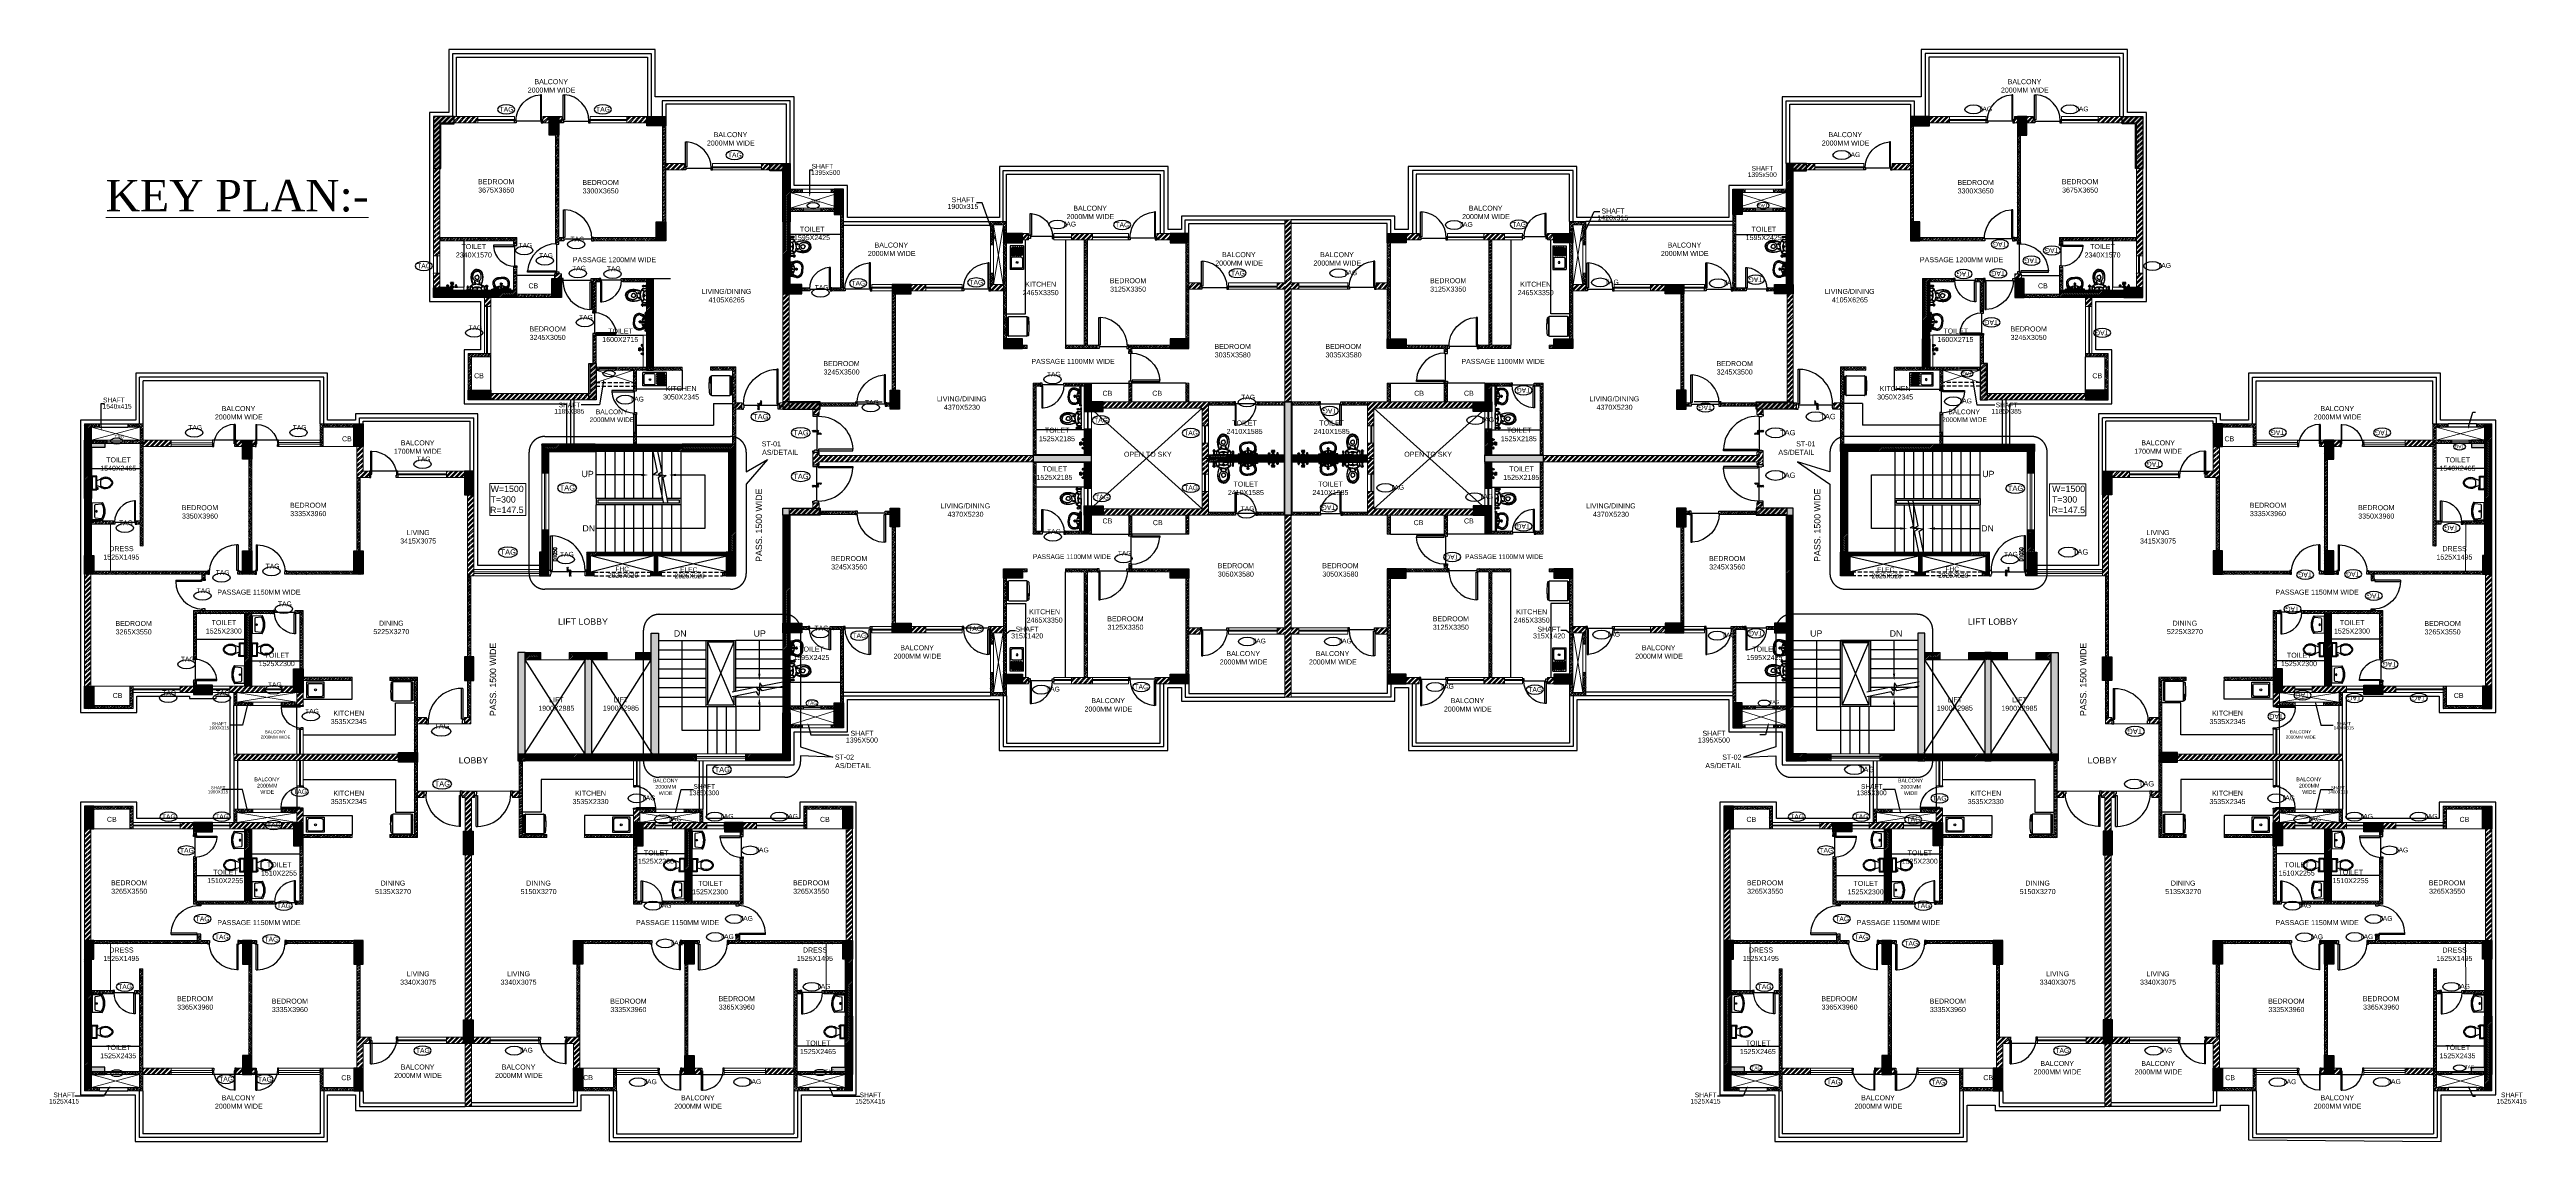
# Model space of a CAD drawing. Header units: millimetres. Extents: x 1255966 to 1543012, y 318612 to 465611.
# Drawn here: x 1364534 to 1443200, y 394498 to 429184 of the extents above; entities that cross this region are included whole.
import ezdxf
from ezdxf.enums import TextEntityAlignment as Align

# ---------------------------------------------------------------- set-up
doc = ezdxf.new("R2010")
doc.units = ezdxf.units.MM
doc.header["$LTSCALE"] = 500
doc.header["$MEASUREMENT"] = 0
for name, pattern in [('3BHK Tower plans sections n elevations 13716$0$CENTER', [50.8, 31.75, -6.35, 6.35, -6.35]), ('3BHK Tower plans sections n elevations 13716$0$HIDDEN', [0.375, 0.25, -0.125]), ('CENTER', [2, 1.25, -0.25, 0.25, -0.25]), ('HIDDEN', [0.375, 0.25, -0.125])]:
    doc.linetypes.add(name, pattern=pattern)
doc.layers.get('Defpoints').update_dxf_attribs({"lineweight": 0})
for name, color, linetype in [('3BHK Tower plans sections n elevations 13716$0$CUTOUT', 8, '3BHK Tower plans sections n elevations 13716$0$HIDDEN'), ('3BHK Tower plans sections n elevations 13716$0$DOOR', 8, 'Continuous'), ('3BHK Tower plans sections n elevations 13716$0$Drop', 143, 'Continuous'), ('3BHK Tower plans sections n elevations 13716$0$FIXTURE', 251, 'Continuous'), ('3BHK Tower plans sections n elevations 13716$0$FIXTURE-KITCHEN', 251, 'Continuous'), ('3BHK Tower plans sections n elevations 13716$0$HF', 95, 'Continuous'), ('AHC-A-FURNITURE', 2, 'Continuous'), ('CUTOUT', 8, 'HIDDEN'), ('DOOR', 8, 'Continuous'), ('Drop', 143, 'Continuous'), ('ELE-5', 8, 'Continuous'), ('FIXTURE', 251, 'Continuous'), ('FIXTURE-KITCHEN', 251, 'Continuous'), ('FURNITURE', 251, 'Continuous'), ('HF', 95, 'Continuous'), ('TEXT -RM MM', 181, 'Continuous'), ('TEXT-RM NAME', 6, 'Continuous'), ('TOWER AREA COLUMN.', 6, 'Continuous'), ('WINDOW', 5, 'Continuous')]:
    doc.layers.add(name, color=color, linetype=linetype)
for name, color, linetype, true_color in [('A-TAG', 7, 'Continuous', 0xef00ef), ('AREA-DIM', 7, 'Continuous', 0x0000ef), ('PROJECTION', 7, 'HIDDEN', 0xff4000), ('RAILING', 7, 'Continuous', 0xadadad), ('STAIR', 7, 'Continuous', 0x3f4f7f)]:
    doc.layers.add(name, color=color, linetype=linetype, true_color=true_color)
for name, color, linetype, lineweight in [('ARROW', 1, 'Continuous', 0), ('CILL', 8, 'Continuous', 13), ('FUR', 35, 'Continuous', 13), ('TEXT-COMMON AREA', 7, 'Continuous', 20), ('TILE', 252, 'Continuous', 13), ('TOWER COL HATCH', 253, 'Continuous', 20), ('Wall', 2, 'Continuous', 15), ('WALL HATCH', 252, 'Continuous', 13), ('WIN', 144, 'Continuous', 15)]:
    doc.layers.add(name, color=color, linetype=linetype, lineweight=lineweight)
doc.styles.add('3BHK Tower plans sections n elevations 13716$0$SIMPLEX', font='simplex.shx', dxfattribs={"width": 0.8, "height": 100})
doc.styles.add('ARIAL', font='arial.ttf')
doc.styles.add('simplex', font='simplex.shx')
doc.styles.get("Standard").update_dxf_attribs({"font": 'arial.ttf'})
doc.styles.add('TIMESNEWROMAN', font='times.ttf', dxfattribs={"height": 300})
pattern_1 = [(45, (1157523.66, 675112.694), (-53.033009, 53.033009), []), (45, (1157576.69, 675112.694), (-53.033009, 53.033009), [37.5, -18.75])]
pattern_2 = [(45, (1157523.66, 675112.7), (-79.549513, 79.549513), []), (45, (1157576.69, 675112.7), (-79.549513, 79.549513), [])]
pattern_3 = [(45, (1157523.658, 675112.694), (-26.5165043, 26.5165043), [])]
pattern_4 = [(45, (1105453.66, 723982.81), (-79.549513, 79.549513), []), (45, (1105506.69, 723982.81), (-79.549513, 79.549513), [])]
pattern_5 = [(45, (1365640.63, 395123.9), (-53.033, 53.033), []), (45, (1365693.664, 395123.9), (-53.033, 53.033), [37.5, -18.75])]
pattern_6 = [(45, (1365640.63, 395123.9), (-79.5495, 79.5495), []), (45, (1365693.66, 395123.9), (-79.5495, 79.5495), [])]
pattern_7 = [(45, (1365640.63, 395123.898), (-26.5165, 26.5165), [])]
pattern_8 = [(45, (897336.68, 1003971.6), (-79.549513, 79.549513), []), (45, (897389.72, 1003971.6), (-79.549513, 79.549513), [])]
pattern_9 = [(45, (-11708205.64, -1267831.79), (-79.5495129, 79.5495129), []), (45, (-11708152.61, -1267831.79), (-79.5495129, 79.5495129), [])]
pattern_10 = [(45, (1157538.66, 675112.694), (-53.033009, 53.033009), []), (45, (1157591.69, 675112.694), (-53.033009, 53.033009), [37.5, -18.75])]
pattern_11 = [(45, (1394830.63, 419688.875), (-53.033, 53.033), []), (45, (1394883.664, 419688.875), (-53.033, 53.033), [37.5, -18.75])]
pattern_12 = [(45, (1157523.658, 723982.806), (-26.5165043, 26.5165043), [])]
pattern_13 = [(45, (1157523.66, 723982.81), (-79.549513, 79.549513), []), (45, (1157576.69, 723982.81), (-79.549513, 79.549513), [])]
pattern_14 = [(45, (1157523.66, 723982.81), (-53.033009, 53.033009), []), (45, (1157576.69, 723982.81), (-53.033009, 53.033009), [37.5, -18.75])]
pattern_15 = [(45, (1157523.66, 1001598.29), (-53.033009, 53.033009), []), (45, (1157576.69, 1001598.29), (-53.033009, 53.033009), [37.5, -18.75])]
pattern_16 = [(45, (1157523.66, 1001598.29), (-79.549513, 79.549513), []), (45, (1157576.69, 1001598.29), (-79.549513, 79.549513), [])]
pattern_17 = [(325.3048, (-96117.553, 30401.856), (494.9744524, -353.5538209), [11.1803, -1106.8536]), (315, (-96108.36, 30395.49), (5e-14, -141.42136), [11, -89]), (296.5651, (-96100.583, 30387.713), (70.710822, -212.131952), [9.4868, -306.7409]), (142.125, (-96096.34, 30379.228), (565.6853303, -424.264217), [8.0623, -798.1635]), (140.1944, (-96102.704, 30384.178), (777.817169, -636.3964881), [11.0454, -1093.4907]), (120.9638, (-96111.19, 30391.25), (-141.421532, 282.842614), [12.3693, -399.9412]), (305.5377, (-96111.896, 30396.199), (282.8428988, -424.2639918), [6.0828, -602.1935]), (321.3402, (-96108.361, 30391.249), (-636.3961725, 494.9745929), [9.0554, -896.4831]), (129.2894, (-96101.29, 30385.592), (-565.6852912, 707.1068334), [10.0499, -994.9377]), (146.3099, (-96107.654, 30393.37), (353.5532764, -212.132255), [5.099, -504.8029]), (320.1944, (-96123.21, 30408.927), (-777.817169, 636.3964881), [11.0454, -1093.4907]), (326.3099, (-96114.725, 30401.856), (-353.5532764, 212.132255), [10.198, -499.7039]), (315, (-96106.24, 30396.2), (5e-14, -141.42136), [12, -88]), (294.444, (-96097.754, 30387.713), (212.1324479, -494.9745942), [8.544, -845.8564]), (311.1859, (-96094.219, 30379.935), (919.23833595, -1060.66055824), [15.0333, -1488.2963]), (320.1944, (-96084.319, 30368.622), (-777.817169, 636.3964881), [11.0454, -1093.4907]), (315, (-96075.83, 30361.55), (5e-14, -141.42136), [11, -89]), (309.8056, (-96138.766, 30424.483), (636.3964881, -777.817169), [11.0454, -1093.4907]), (320.1944, (-96131.695, 30415.998), (-777.817169, 636.3964881), [11.0454, -1093.4907]), (315, (-96140.18, 30423.07), (5e-14, -141.42136), [6, -94]), (309.8056, (-96135.938, 30418.826), (636.3964881, -777.817169), [11.0454, -1093.4907]), (315, (-96128.87, 30410.34), (5e-14, -141.42136), [10, -90]), (304.6952, (-96121.796, 30403.27), (-353.5538209, 494.9744524), [11.1803, -1106.8536]), (309.8056, (-96115.432, 30394.077), (636.3964881, -777.817169), [11.0454, -1093.4907]), (320.1944, (-96108.361, 30385.592), (-777.817169, 636.3964881), [11.0454, -1093.4907]), (320.1944, (-96099.876, 30378.521), (-777.817169, 636.3964881), [11.0454, -1093.4907]), (323.1301, (-96091.39, 30371.45), (-494.9746855, 353.5534203), [14.1421, -692.9646]), (315, (-96080.08, 30362.96), (5e-14, -141.42136), [15, -85]), (327.5288, (-96040.479, 30408.22), (424.2640633, -282.8427632), [9.2195, -912.7349]), (320.7106, (-96032.7, 30403.27), (-707.1068334, 565.6852912), [10.0499, -994.9377]), (306.8699, (-96040.479, 30408.22), (353.5534203, -494.9746855), [7.0711, -700.0357]), (305.5377, (-96036.236, 30402.563), (282.8428988, -424.2639918), [12.1655, -596.1107]), (315, (-96099.88, 30463.37), (5e-14, -141.42136), [12, -88]), (324.4623, (-96091.39, 30454.889), (-424.2639918, 282.8428988), [6.0828, -602.1935]), (113.1986, (-96086.44, 30451.353), (141.421382, -282.8427255), [5.3852, -533.1313]), (122.0054, (-96088.562, 30456.303), (494.9749724, -777.8173423), [13.3417, -1320.8247]), (322.125, (-96032.7, 30400.441), (-565.6853303, 424.264217), [8.0623, -798.1635]), (307.875, (-96032.7, 30400.441), (424.264217, -565.6853303), [8.0623, -798.1635]), (315, (-96098.46, 30464.79), (5e-14, -141.42136), [8, -92]), (120.9638, (-96092.805, 30459.131), (-141.421532, 282.842614), [8.2462, -404.0644]), (318.3665, (-96085.0263, 30447.1104), (-1202.0822553, 1060.6593486), [17.0294, -1685.9093]), (317.2906, (-96072.2984, 30435.7967), (-1767.7666618, 1626.34590616), [25.02, -2476.9792]), (311.8202, (-96053.9136, 30418.826), (1131.37151885, -1272.79160828), [18.0278, -1784.7479]), (305.5377, (-96041.893, 30405.391), (282.8428988, -424.2639918), [18.2483, -590.028]), (304.6952, (-96093.512, 30469.738), (-353.5538209, 494.9744524), [11.1803, -1106.8536]), (299.0546, (-96087.148, 30460.545), (-212.1320511, 353.5533917), [14.5602, -713.4508]), (315, (-96080.08, 30447.82), (5e-14, -141.42136), [13, -87]), (323.1301, (-96070.884, 30438.625), (-494.9746855, 353.5534203), [14.1421, -692.9646]), (311.4237, (-96059.5705, 30430.14), (989.9501963, -1131.3702398), [16.0312, -1587.0907]), (323.7462, (-96048.964, 30418.119), (565.6856748, -424.263725), [13.1529, -1302.1417]), (329.0362, (-96038.357, 30410.34), (-282.842614, 141.421532), [12.3693, -399.9412]), (315, (-96027.75, 30403.98), (5e-14, -141.42136), [7, -93]), (140.1944, (-96085.026, 30447.11), (777.817169, -636.3964881), [22.0907, -1082.4454]), (319.7636, (-96104.825, 30458.424), (-848.5276056, 707.1074468), [24.0832, -1180.0763]), (315, (-96086.44, 30442.87), (5e-14, -141.42136), [23, -77]), (310.9144, (-96070.177, 30426.604), (848.52842144, -989.9492307), [28.0713, -1375.4955]), (315, (-96051.79, 30405.39), (5e-14, -141.42136), [25, -75]), (307.875, (-96089.976, 30473.273), (424.264217, -565.6853303), [24.1868, -782.039]), (308.6598, (-96075.127, 30454.181), (494.9745929, -636.3961725), [18.1108, -887.4277]), (317.4896, (-96063.813, 30440.0394), (-1626.3468232, 1484.92294044), [23.0217, -2279.1512]), (321.5198, (-96046.8426, 30424.483), (-2050.60961708, 1626.34561551), [35.2278, -3487.5552]), (311.9872, (-96135.938, 30427.3114), (1202.08123859, -1343.50317534), [19.0263, -1883.6035]), (323.1301, (-96123.21, 30413.17), (-494.9746855, 353.5534203), [21.2132, -685.8936]), (317.3859, (-96106.2395, 30400.4414), (-1697.05509359, 1555.63617396), [24.0208, -2378.0616]), (304.3803, (-96088.562, 30384.178), (-636.3954187, 919.2392743), [16.2788, -1611.6032]), (315, (-96079.37, 30370.74), (5e-14, -141.42136), [20, -80]), (318.1798, (-96144.4233, 30418.826), (-1272.79160828, 1131.37151885), [18.0278, -1784.7479]), (308.991, (-96130.9883, 30406.8053), (-636.39613372, 777.81739343), [19.105, -1891.3923]), (308.2902, (-96118.9675, 30391.956), (-565.68592816, 707.10641908), [17.1172, -1694.607]), (320.7106, (-96108.361, 30378.521), (-707.1068334, 565.6852912), [20.0998, -984.8878]), (327.0948, (-96092.8045, 30365.793), (-777.81783655, 494.9741718), [14.3178, -1417.4643]), (305.5377, (-96080.784, 30358.015), (282.8428988, -424.2639918), [12.1655, -596.1107]), (311.1859, (-96130.988, 30432.261), (919.23833595, -1060.66055824), [15.0333, -1488.2963]), (327.8043, (-96121.0888, 30420.9475), (-1131.37122004, 707.10610655), [22.561, -2233.5418]), (315, (-96102, 30408.93), (5e-14, -141.42136), [25, -75]), (309.5597, (-96084.319, 30391.249), (-707.10727199, 848.52769078), [21.095, -2088.4073]), (308.2902, (-96070.884, 30374.9855), (-565.68592816, 707.10641908), [17.1172, -1694.607]), (315, (-96149.37, 30413.88), (5e-14, -141.42136), [17, -83]), (306.8699, (-96137.352, 30401.856), (353.5534203, -494.9746855), [28.2843, -678.8225]), (317.3859, (-96120.3817, 30379.228), (-1697.05509359, 1555.63617396), [24.0208, -2378.0616]), (320.5275, (-96102.704, 30362.9647), (1626.3446845, -1343.50403965), [31.1448, -3083.3375]), (308.1572, (-96085.0263, 30478.223), (-1060.65956137, 1343.50340493), [25.1794, -2492.7563]), (315, (-96069.47, 30458.42), (5e-14, -141.42136), [28, -72]), (318.6522, (-96049.671, 30438.6251), (-2333.45154641, 2050.610630195), [47.0956, -4662.4691]), (315, (-96109.78, 30453.47), (5e-14, -141.42136), [24, -76]), (310.2364, (-96092.8045, 30436.504), (707.1074468, -848.5276056), [24.0832, -1180.0763]), (316.8476, (-96077.248, 30418.119), (-2192.03065427, 2050.61009851), [31.0161, -3070.5964]), (317.7263, (-96054.6207, 30396.906), (-1484.92397976, 1343.5031867), [21.0238, -2081.3558]), (320.1944, (-96121.089, 30442.161), (-777.817169, 636.3964881), [22.0907, -1082.4454]), (315, (-96104.12, 30428.02), (5e-14, -141.42136), [32, -68]), (313.0908, (-96081.4908, 30405.391), (1979.89720474, -2121.32198918), [30.0167, -2971.6495]), (311.4237, (-96060.985, 30383.471), (989.9501963, -1131.3702398), [16.0312, -1587.0907])]
pattern_18 = [(34.6952, (-96117.553, -30402.059), (494.9744524, 353.5538209), [11.1803, -1106.8536]), (45, (-96108.36, -30395.7), (-2e-14, 141.42136), [11, -89]), (63.4349, (-96100.583, -30387.917), (70.710822, 212.131952), [9.4868, -306.7409]), (217.875, (-96096.34, -30379.432), (565.6853303, 424.264217), [8.0623, -798.1635]), (219.8056, (-96102.704, -30384.3815), (777.817169, 636.3964881), [11.0454, -1093.4907]), (239.0362, (-96111.19, -30391.453), (-141.421532, -282.842614), [12.3693, -399.9412]), (54.4623, (-96111.896, -30396.402), (282.8428988, 424.2639918), [6.0828, -602.1935]), (38.6598, (-96108.361, -30391.453), (-636.3961725, -494.9745929), [9.0554, -896.4831]), (230.7106, (-96101.29, -30385.796), (-565.6852912, -707.1068334), [10.0499, -994.9377]), (213.6901, (-96107.654, -30393.574), (353.5532764, 212.132255), [5.099, -504.8029]), (39.8056, (-96123.21, -30409.13), (-777.817169, -636.3964881), [11.0454, -1093.4907]), (33.6901, (-96114.725, -30402.06), (-353.5532764, -212.132255), [10.198, -499.7039]), (45, (-96106.24, -30396.4), (-2e-14, 141.42136), [12, -88]), (65.556, (-96097.754, -30387.917), (212.1324479, 494.9745942), [8.544, -845.8564]), (48.8141, (-96094.219, -30380.139), (919.23833595, 1060.66055824), [15.0333, -1488.2963]), (39.8056, (-96084.319, -30368.825), (-777.817169, -636.3964881), [11.0454, -1093.4907]), (45, (-96075.83, -30361.75), (-2e-14, 141.42136), [11, -89]), (50.1944, (-96138.766, -30424.687), (636.3964881, 777.817169), [11.0454, -1093.4907]), (39.8056, (-96131.695, -30416.201), (-777.817169, -636.3964881), [11.0454, -1093.4907]), (45, (-96140.18, -30423.27), (-2e-14, 141.42136), [6, -94]), (50.1944, (-96135.938, -30419.03), (636.3964881, 777.817169), [11.0454, -1093.4907]), (45, (-96128.87, -30410.54), (-2e-14, 141.42136), [10, -90]), (55.3048, (-96121.796, -30403.473), (-353.5538209, -494.9744524), [11.1803, -1106.8536]), (50.1944, (-96115.432, -30394.281), (636.3964881, 777.817169), [11.0454, -1093.4907]), (39.8056, (-96108.361, -30385.796), (-777.817169, -636.3964881), [11.0454, -1093.4907]), (39.8056, (-96099.876, -30378.725), (-777.817169, -636.3964881), [11.0454, -1093.4907]), (36.8699, (-96091.39, -30371.654), (-494.9746855, -353.5534203), [14.1421, -692.9646]), (45, (-96080.08, -30363.17), (-2e-14, 141.42136), [15, -85]), (32.4712, (-96040.479, -30408.423), (424.2640633, 282.8427632), [9.2195, -912.7349]), (39.2894, (-96032.7, -30403.473), (-707.1068334, -565.6852912), [10.0499, -994.9377]), (53.1301, (-96040.479, -30408.423), (353.5534203, 494.9746855), [7.0711, -700.0357]), (54.4623, (-96036.236, -30402.766), (282.8428988, 424.2639918), [12.1655, -596.1107]), (45, (-96099.88, -30463.58), (-2e-14, 141.42136), [12, -88]), (35.5377, (-96091.39, -30455.092), (-424.2639918, -282.8428988), [6.0828, -602.1935]), (246.8014, (-96086.44, -30451.557), (141.421382, 282.8427255), [5.3852, -533.1313]), (237.9946, (-96088.562, -30456.5064), (494.9749724, 777.8173423), [13.3417, -1320.8247]), (37.875, (-96032.7, -30400.645), (-565.6853303, -424.264217), [8.0623, -798.1635]), (52.125, (-96032.7, -30400.645), (424.264217, 565.6853303), [8.0623, -798.1635]), (45, (-96098.46, -30464.99), (-2e-14, 141.42136), [8, -92]), (239.0362, (-96092.805, -30459.335), (-141.421532, -282.842614), [8.2462, -404.0644]), (41.6335, (-96085.0263, -30447.314), (-1202.0822553, -1060.6593486), [17.0294, -1685.9093]), (42.7094, (-96072.2984, -30436.0003), (-1767.7666618, -1626.34590616), [25.02, -2476.9792]), (48.1798, (-96053.9136, -30419.03), (1131.37151885, 1272.79160828), [18.0278, -1784.7479]), (54.4623, (-96041.893, -30405.595), (282.8428988, 424.2639918), [18.2483, -590.028]), (55.3048, (-96093.512, -30469.9415), (-353.5538209, -494.9744524), [11.1803, -1106.8536]), (60.9454, (-96087.148, -30460.749), (-212.1320511, -353.5533917), [14.5602, -713.4508]), (45, (-96080.08, -30448.02), (-2e-14, 141.42136), [13, -87]), (36.8699, (-96070.884, -30438.829), (-494.9746855, -353.5534203), [14.1421, -692.9646]), (48.5763, (-96059.5705, -30430.3435), (989.9501963, 1131.3702398), [16.0312, -1587.0907]), (36.2538, (-96048.964, -30418.323), (565.6856748, 424.263725), [13.1529, -1302.1417]), (30.9638, (-96038.357, -30410.544), (-282.842614, -141.421532), [12.3693, -399.9412]), (45, (-96027.75, -30404.18), (-2e-14, 141.42136), [7, -93]), (219.8056, (-96085.026, -30447.314), (777.817169, 636.3964881), [22.0907, -1082.4454]), (40.2364, (-96104.825, -30458.628), (-848.5276056, -707.1074468), [24.0832, -1180.0763]), (45, (-96086.44, -30443.07), (-2e-14, 141.42136), [23, -77]), (49.0856, (-96070.177, -30426.808), (848.52842144, 989.9492307), [28.0713, -1375.4955]), (45, (-96051.79, -30405.59), (-2e-14, 141.42136), [25, -75]), (52.125, (-96089.976, -30473.477), (424.264217, 565.6853303), [24.1868, -782.039]), (51.3402, (-96075.127, -30454.385), (494.9745929, 636.3961725), [18.1108, -887.4277]), (42.5104, (-96063.813, -30440.243), (-1626.3468232, -1484.92294044), [23.0217, -2279.1512]), (38.4802, (-96046.8426, -30424.6866), (-2050.60961708, -1626.34561551), [35.2278, -3487.5552]), (48.0128, (-96135.938, -30427.515), (1202.08123859, 1343.50317534), [19.0263, -1883.6035]), (36.8699, (-96123.21, -30413.373), (-494.9746855, -353.5534203), [21.2132, -685.8936]), (42.6141, (-96106.2395, -30400.645), (-1697.05509359, -1555.63617396), [24.0208, -2378.0616]), (55.6197, (-96088.562, -30384.3815), (-636.3954187, -919.2392743), [16.2788, -1611.6032]), (45, (-96079.37, -30370.95), (-2e-14, 141.42136), [20, -80]), (41.8202, (-96144.4233, -30419.03), (-1272.79160828, -1131.37151885), [18.0278, -1784.7479]), (51.009, (-96130.9883, -30407.009), (-636.39613372, -777.81739343), [19.105, -1891.3923]), (51.7098, (-96118.9675, -30392.1597), (-565.68592816, -707.10641908), [17.1172, -1694.607]), (39.2894, (-96108.361, -30378.725), (-707.1068334, -565.6852912), [20.0998, -984.8878]), (32.9052, (-96092.8045, -30365.997), (-777.81783655, -494.9741718), [14.3178, -1417.4643]), (54.4623, (-96080.784, -30358.219), (282.8428988, 424.2639918), [12.1655, -596.1107]), (48.8141, (-96130.988, -30432.465), (919.23833595, 1060.66055824), [15.0333, -1488.2963]), (32.1957, (-96121.0888, -30421.151), (-1131.37122004, -707.10610655), [22.561, -2233.5418]), (45, (-96102, -30409.13), (-2e-14, 141.42136), [25, -75]), (50.4403, (-96084.319, -30391.4526), (-707.10727199, -848.52769078), [21.095, -2088.4073]), (51.7098, (-96070.884, -30375.189), (-565.68592816, -707.10641908), [17.1172, -1694.607]), (45, (-96149.37, -30414.08), (-2e-14, 141.42136), [17, -83]), (53.1301, (-96137.352, -30402.059), (353.5534203, 494.9746855), [28.2843, -678.8225]), (42.6141, (-96120.3817, -30379.4318), (-1697.05509359, -1555.63617396), [24.0208, -2378.0616]), (39.4725, (-96102.704, -30363.1683), (1626.3446845, 1343.50403965), [31.1448, -3083.3375]), (51.8428, (-96085.0263, -30478.4267), (-1060.65956137, -1343.50340493), [25.1794, -2492.7563]), (45, (-96069.47, -30458.63), (-2e-14, 141.42136), [28, -72]), (41.3478, (-96049.671, -30438.8288), (-2333.45154641, -2050.610630195), [47.0956, -4662.4691]), (45, (-96109.78, -30453.68), (-2e-14, 141.42136), [24, -76]), (49.7636, (-96092.8045, -30436.7074), (707.1074468, 848.5276056), [24.0832, -1180.0763]), (43.1524, (-96077.248, -30418.3227), (-2192.03065427, -2050.61009851), [31.0161, -3070.5964]), (42.2737, (-96054.6207, -30397.1095), (-1484.92397976, -1343.5031867), [21.0238, -2081.3558]), (39.8056, (-96121.089, -30442.364), (-777.817169, -636.3964881), [22.0907, -1082.4454]), (45, (-96104.12, -30428.22), (-2e-14, 141.42136), [32, -68]), (46.9092, (-96081.4908, -30405.5947), (1979.89720474, 2121.32198918), [30.0167, -2971.6495]), (48.5763, (-96060.985, -30383.6744), (989.9501963, 1131.3702398), [16.0312, -1587.0907])]
pattern_19 = [(45, (1157523.66, 723982.81), (-79.549513, 79.549513), []), (45, (1157576.69, 723982.81), (-79.549513, 79.549513), [])]
pattern_20 = [(45, (1417710.63, 395123.9), (-53.033, 53.033), []), (45, (1417763.664, 395123.9), (-53.033, 53.033), [37.5, -18.75])]
pattern_21 = [(45, (1417710.63, 395123.9), (-79.5495, 79.5495), []), (45, (1417763.66, 395123.9), (-79.5495, 79.5495), [])]
pattern_22 = [(45, (1417710.63, 395123.898), (-26.5165, 26.5165), [])]
pattern_23 = [(225, (1412910.63, 412688.875), (53.033, -53.033), []), (225, (1412857.6, 412688.875), (53.033, -53.033), [37.5, -18.75])]
pattern_24 = [(225, (1650217.604, 108394.944), (26.5165043, -26.5165043), [])]
pattern_25 = [(225, (1650217.6, 108394.94), (79.549513, -79.549513), []), (225, (1650164.57, 108394.94), (79.549513, -79.549513), [])]
pattern_26 = [(225, (1650217.604, 108394.94), (53.033009, -53.033009), []), (225, (1650164.57, 108394.94), (53.033009, -53.033009), [37.5, -18.75])]
pattern_27 = [(225, (1650217.604, -169220.54), (53.033009, -53.033009), []), (225, (1650164.57, -169220.54), (53.033009, -53.033009), [37.5, -18.75])]
pattern_28 = [(225, (1650217.6, -169220.54), (79.549513, -79.549513), []), (225, (1650164.57, -169220.54), (79.549513, -79.549513), [])]
pattern_29 = [(45, (920216.684, 979406.626), (-26.5165043, 26.5165043), [])]
pattern_30 = [(45, (920216.68, 979406.63), (-79.549513, 79.549513), []), (45, (920269.72, 979406.63), (-79.549513, 79.549513), [])]
pattern_31 = [(45, (920216.684, 979406.626), (-53.0330086, 53.0330086), []), (45, (920269.72, 979406.626), (-53.0330086, 53.0330086), [37.5, -18.75])]
pattern_32 = [(45, (920216.684, 1257022.11), (-53.0330086, 53.0330086), []), (45, (920269.72, 1257022.11), (-53.0330086, 53.0330086), [37.5, -18.75])]
pattern_33 = [(45, (920216.68, 1257022.11), (-79.549513, 79.549513), []), (45, (920269.72, 1257022.11), (-79.549513, 79.549513), [])]
pattern_34 = [(45, (920216.684, 1258709.61), (-26.5165043, 26.5165043), [])]
pattern_35 = [(45, (1377835.63, 417289.034), (-53.033, 53.033), []), (45, (1377888.664, 417289.034), (-53.033, 53.033), [37.5, -18.75])]
pattern_36 = [(45, (1377835.63, 417289.03), (-79.5495, 79.5495), []), (45, (1377888.66, 417289.03), (-79.5495, 79.5495), [])]
pattern_37 = [(45, (1377835.63, 417289.034), (-26.5165, 26.5165), [])]
pattern_38 = [(45, (1376890.62, 416388.72), (-53.033, 53.033), []), (45, (1376943.65, 416388.72), (-53.033, 53.033), [37.5, -18.75])]
pattern_39 = [(45, (1376890.62, 416388.72), (-79.5495, 79.5495), []), (45, (1376943.65, 416388.72), (-79.5495, 79.5495), [])]
pattern_40 = [(45, (1376890.62, 416388.72), (-26.5165, 26.5165), [])]

# ---------------------------------------------------------------- blocks, each defined once
blk = doc.blocks.new('A$C26E901EB')
at = {"layer": 'Drop'}
h = blk.add_hatch(dxfattribs=at)
h.set_pattern_fill('ANSI31', color=256, scale=8, angle=720, style=0)
h.set_pattern_definition([(315, (5609.332, 22815.355), (17.960512, 17.960512), [])])
h.paths.add_polyline_path([(84, 209), (84, 259), (133, 259), (133, 144), (63, 144), (0, 144), (0, 209)])
h.paths.add_polyline_path([(63, 144), (63, 0), (0, 0), (0, 144)])
h.paths.add_polyline_path([(133, 293), (133, 259), (84, 259), (84, 293)])
at = {"layer": 'Drop', "const_width": 10, "elevation": 0}
blk.add_lwpolyline([(133, 298), (133, 144), (63, 144), (63, 0)], dxfattribs=at)
blk = doc.blocks.new('A$C5C3D30A1')
at = {"ltscale": 75}
for p, q in [((0, 0), (3.4, 0)), ((0, -7.7), (0, 0)), ((3.4, 0), (3.4, -5.1)), ((62.6, 0), (62.6, -5.1)), ((66.1, 0), (62.6, 0)), ((66.1, -7.7), (66.1, 0)), ((2.6, -7.7), (0, -7.7)), ((2.6, -5.1), (2.6, -7.7)), ((3.4, -5.1), (2.6, -5.1)), ((2.6, -7.7), (5.1, -7.7)), ((2.6, -61.7), (2.6, -7.7)), ((5.1, -7.7), (5.1, -61.7)), ((62.6, -5.1), (63.5, -5.1)), ((63.5, -5.1), (63.5, -7.7)), ((63.5, -7.7), (66.1, -7.7)), ((2.6, -61.7), (5.1, -61.7))]:
    blk.add_line(p, q, dxfattribs=at)
blk.add_arc((4.5, -2.7), 59, 270.6428, 357.6126, dxfattribs=at)
blk = doc.blocks.new('DOOR 750')
at = {"layer": 'DOOR', "ltscale": 100}
for p, q in [((0, 730), (100, 730)), ((0, 675), (0, 730)), ((60, 675), (0, 675)), ((100, 687), (60, 687)), ((60, 675), (60, 687)), ((60, 675), (60, -15)), ((100, 730), (100, 687)), ((60, -15), (0, -15)), ((0, -15), (0, -70)), ((0, -70), (100, -70)), ((60, -15), (60, -27)), ((100, -27), (60, -27)), ((100, -70), (100, -27))]:
    blk.add_line(p, q, dxfattribs=at)
blk.add_lwpolyline([(100, -25), (788, -25), (788, 15), (100, 15)], close=True, dxfattribs=at)
at = {"layer": 'DOOR', "linetype": 'Continuous'}
blk.add_arc((62, -41), 728, 4.43826, 90.15923, dxfattribs=at)
at = {"layer": 'Defpoints', "ltscale": 100, "style": 'simplex', "width": 0.8}
blk.add_attdef('D750', (285, 36), '', height=100, dxfattribs=at)
blk = doc.blocks.new('A$C761604CE')
at = {"layer": 'FIXTURE'}
for p, q in [((92, 471), (92, 281)), ((92, 281), (92, 92)), ((292, 521), (114, 496)), ((114, 67), (293, 42))]:
    blk.add_line(p, q, dxfattribs=at)
for points in [[(0, 281), (0, 20, 0.405239), (10, 10), (325, 0, 0.278104), (339, 8, 0.266851), (336, 558, 0.267733), (327, 563), (10, 553, 0.404671), (0, 543)], [(5, 281), (5, 20, 0.405239), (10, 15), (325, 5, 0.278104), (335, 10, 0.266851), (332, 556, 0.264483), (327, 558), (10, 548, 0.404671), (5, 543)]]:
    blk.add_lwpolyline(points, format="xyb", close=True, dxfattribs=at)
for radius in [24.8, 19.8]:
    blk.add_circle((145, 281), radius, dxfattribs=at)
for centre, radius, start, end in [((117, 471), 25, 97.59332, 180.01197), ((117, 92), 25, 180.01198, 262.6241), ((296, 497), 25, 26.30469, 97.59332), ((297, 66), 25, 262.6241, 333.95117), ((-142, 281), 513, 333.95117, 26.30469)]:
    blk.add_arc(centre, radius, start, end, dxfattribs=at)
blk = doc.blocks.new('Toilet - top')
at = {"layer": 'FIXTURE'}
for p, q in [((-10, -8.5), (-8, -8.5)), ((-10, -9.5), (-10, -8.5)), ((-7, -9.5), (-10, -9.5)), ((-8, -8.5), (-8, -8)), ((-7, -8), (-7, -9.5)), ((-4, -8), (-6, -14)), ((4, -14), (-4, -14)), ((4, -8), (6, -14)), ((9.5, -6), (9.5, -2))]:
    blk.add_line(p, q, dxfattribs=at)
blk.add_lwpolyline([(10.5, -8), (10.5, 0), (-10.5, 0), (-10.5, -8)], close=True, dxfattribs=at)
for points in [[(-9.5, -2), (-9.5, -6)], [(8.5, -1), (-8.5, -1)], [(-8.5, -7), (8.5, -7)]]:
    blk.add_lwpolyline(points, dxfattribs=at)
for centre, radius, start, end in [((-8.6, -1.9), 0.884, 81.8699, 188.1301), ((-8.6, -6.1), 0.884, 171.8699, 278.1301), ((3.5, -21.6), 12.2, 141.4691, 247.9714), ((4.2, -21.8), 11.3, 136.3677, 238.9468), ((0, -27.9), 4, 245.7318, 294.2682), ((0, -29), 4, 254.8605, 285.1395), ((-3.5, -21.6), 12.2, 292.0284, 38.5307), ((-4.2, -21.8), 11.3, 301.053, 43.6321), ((8.6, -1.9), 0.884, 351.8699, 98.1301), ((8.6, -6.1), 0.884, 261.8699, 8.1301)]:
    blk.add_arc(centre, radius, start, end, dxfattribs=at)
blk = doc.blocks.new('FRIDGE')
at = {"layer": 'FIXTURE-KITCHEN'}
for p, q in [((-313, 0), (313, 0)), ((-308, 0), (-308, 25)), ((308, 0), (-308, 0)), ((-253, 36), (-253, 13)), ((-247, 8), (-82, 8)), ((308, 25), (308, 0)), ((-330, -620), (-330, -17)), ((313, -636), (-313, -636)), ((312, -656), (-313, -656)), ((330, -17), (330, -620))]:
    blk.add_line(p, q, dxfattribs=at)
blk.add_lwpolyline([(-313, -636), (312, -636), (312, -676), (-313, -676)], close=True, dxfattribs=at)
for centre, radius, start, end in [((-286, 25), 22, 97.66226, 180), ((0, -2101), 2167, 82.33774, 97.66226), ((-247, 36), 5.5, 99.47443, 180), ((-247, 13), 5.5, 180, 270), ((-201, -240), 286, 64.98596, 99.47443), ((-82, 13), 5.5, 270, 64.98596), ((286, 25), 22, 0, 82.33774), ((-313, -17), 16.5, 90, 180), ((-313, -620), 16.5, 180, 270), ((313, -17), 16.5, 0, 90), ((313, -620), 16.5, 270, 0)]:
    blk.add_arc(centre, radius, start, end, dxfattribs=at)
blk = doc.blocks.new('DOOR 900')
at = {"layer": 'DOOR', "ltscale": 100}
for p, q in [((0, 15), (93, 15)), ((0, -40), (0, 15)), ((93, 15), (93, -28)), ((56, -40), (0, -40)), ((93, -28), (56, -28)), ((56, -40), (56, -28)), ((56, -40), (56, -860)), ((56, -860), (0, -860)), ((0, -860), (0, -915)), ((0, -915), (93, -915)), ((56, -860), (56, -872)), ((93, -872), (56, -872)), ((93, -915), (93, -872))]:
    blk.add_line(p, q, dxfattribs=at)
blk.add_lwpolyline([(100, -30), (918, -30), (918, -70), (100, -70)], close=True, dxfattribs=at)
blk.add_arc((60, -12), 860, 269.68451, 356.10376, dxfattribs=at)
blk = doc.blocks.new('DOOR 1050')
at = {"layer": 'DOOR', "ltscale": 100}
for p, q in [((0, 1022), (-154, 1022)), ((-154, 1022), (-154, 978)), ((-154, 978), (-113, 978)), ((-113, 965), (-113, 978)), ((-113, 965), (-41, 965)), ((-113, 965), (-113, -1)), ((-41, 965), (-41, 978)), ((0, 978), (-41, 978)), ((0, 1022), (0, 978)), ((-154, -58), (-154, -14)), ((-154, -14), (-113, -14)), ((0, -58), (-154, -58)), ((-113, -1), (-41, -1)), ((-113, -1), (-113, -14)), ((-41, -1), (-41, -14)), ((0, -14), (-41, -14)), ((0, -58), (0, -14))]:
    blk.add_line(p, q, dxfattribs=at)
blk.add_lwpolyline([(-154, -11), (-1140, -11), (-1140, 30), (-154, 30)], close=True, dxfattribs=at)
at = {"layer": 'DOOR', "linetype": 'Continuous'}
blk.add_arc((-154, -11), 986, 90, 177.60806, dxfattribs=at)
at = {"layer": 'TEXT -RM MM', "linetype": 'Continuous', "xscale": -0.9000000000003879, "yscale": 0.9000000000003879, "zscale": 0.9000000000003879, "rotation": 90}
blk.add_blockref('A$C26E901EB', (17, 575, 0), dxfattribs=at)
at = {"layer": 'Defpoints', "ltscale": 100, "style": 'simplex', "width": 0.8}
blk.add_attdef('D1050', (-414, 165), '', height=103, rotation=180, dxfattribs=at)
blk = doc.blocks.new('Mirror')
at = {"layer": 'FIXTURE', "ltscale": 0.1}
h = blk.add_hatch(dxfattribs=at)
h.set_pattern_fill('WOOD8', color=250, scale=100, angle=225, style=0, pattern_type=2)
h.set_pattern_definition(pattern_18)
h.paths.add_polyline_path([(0, 300), (0, 275), (-20, 275), (-20, 250), (-38, 250), (-38, 300)])
blk.add_hatch(color=248, dxfattribs=at).paths.add_polyline_path([(-6, -275), (-15, -275), (-15, 275), (-6, 275)])
h = blk.add_hatch(dxfattribs=at)
h.set_pattern_fill('WOOD8', color=250, scale=100, angle=225, style=0, pattern_type=2)
h.set_pattern_definition(pattern_17)
h.paths.add_polyline_path([(0, -275), (0, -300), (-38, -300), (-38, -250), (-20, -250), (-20, -275)])
for p, q in [((-20, 275), (0, 275)), ((-20, 275), (0, 275)), ((-20, 275), (-20, -275)), ((-15, 275), (-15, -275)), ((-6, 275), (-6, -275)), ((0, 275), (0, -275))]:
    blk.add_line(p, q, dxfattribs=at)
for points in [[(0, 275), (0, 300), (-38, 300), (-38, 250), (-20, 250), (-20, 275), (0, 275)], [(0, -275), (0, -300), (-38, -300), (-38, -250), (-20, -250), (-20, -275), (0, -275)]]:
    blk.add_lwpolyline(points, dxfattribs=at)
blk = doc.blocks.new('A$C470428AC')
at = {"layer": 'FIXTURE'}
for p, q in [((-111, -31), (-146, -31)), ((-111, -52), (-146, -52)), ((122, -31), (156, -31)), ((122, -52), (156, -52))]:
    blk.add_line(p, q, dxfattribs=at)
at = {"layer": 'FIXTURE', "lineweight": 35}
for p, q in [((-50, -143), (49, -143)), ((-50, -143), (49, -143)), ((39, -90), (-47, -90))]:
    blk.add_line(p, q, dxfattribs=at)
at = {"layer": 'FIXTURE'}
for points in [[(-171, 0), (-171, -10), (-86, -10), (-86, 0)], [(182, 0), (182, -10), (97, -10), (97, 0)]]:
    blk.add_lwpolyline(points, close=True, dxfattribs=at)
at = {"layer": 'FIXTURE', "lineweight": 35, "elevation": 0}
for points in [[(55, 0), (55, -14), (-53, -14), (-53, 0)], [(55, 0), (55, -14), (-53, -14), (-53, 0)], [(28, -14), (28, -30), (-27, -30), (-27, -14)], [(28, -14), (28, -30), (-27, -30), (-27, -14)]]:
    blk.add_lwpolyline(points, close=True, dxfattribs=at)
at = {"layer": 'FIXTURE'}
for points in [[(-146, -10), (-146, -31, 0.824506), (-146, -52), (-146, -56, 0.878203), (-111, -56), (-111, -52, 0.824506), (-111, -31), (-111, -10), (-146, -10)], [(156, -10), (156, -31, -0.824506), (156, -52), (156, -56, -0.878203), (122, -56), (122, -52, -0.824506), (122, -31), (122, -10), (156, -10)]]:
    blk.add_lwpolyline(points, format="xyb", close=True, dxfattribs=at)
at = {"layer": 'FIXTURE', "lineweight": 35, "elevation": 0}
for points in [[(39, -90), (39, -96), (39, -102), (-47, -102), (-47, -90)], [(39, -90), (39, -96), (39, -102), (-47, -102), (-47, -90), (39, -90)], [(-10, -90), (-10, -30), (11, -30), (11, -90)], [(-10, -90), (-10, -30), (11, -30), (11, -90)]]:
    blk.add_lwpolyline(points, dxfattribs=at)
at = {"layer": 'FIXTURE', "lineweight": 35}
for centre, start, end in [((17, -160), 123.40348, 165.41163), ((17, -160), 123.40348, 165.41163), ((-18, -160), 14.58837, 56.59652), ((-18, -160), 14.58837, 56.59652)]:
    blk.add_arc(centre, 69.3, start, end, dxfattribs=at)
blk = doc.blocks.new('FH')
at = {"layer": 'FIXTURE'}
for p, q in [((70382, 31109), (70388, 31109)), ((70382, 31094), (70388, 31094)), ((70397, 31109), (70436, 31109)), ((70397, 31094), (70436, 31094)), ((70432, 31227), (70402, 31227)), ((70402, 31217), (70402, 31117)), ((70402, 31085), (70402, 31077)), ((70432, 31117), (70432, 31217)), ((70432, 31077), (70432, 31085)), ((70446, 31109), (70452, 31109)), ((70446, 31094), (70452, 31094))]:
    blk.add_line(p, q, dxfattribs=at)
blk.add_lwpolyline([(70374, 31227), (70459, 31227), (70459, 31217), (70374, 31217)], close=True, dxfattribs=at)
for centre, radius, start, end in [((70382, 31101), 7.5, 90, 270), ((70393, 31110), 4.88, 195.81513, 344.18487), ((70393, 31092), 4.88, 15.81513, 164.18487), ((70412, 31101), 18.6, 121.87767, 167.49458), ((70412, 31101), 18.6, 192.50542, 238.12233), ((70417, 31077), 15, 180, 0), ((70422, 31101), 18.6, 12.50542, 58.12233), ((70422, 31101), 18.6, 301.87767, 347.49458), ((70441, 31110), 4.88, 195.81513, 344.18487), ((70441, 31092), 4.88, 15.81513, 164.18487), ((70452, 31101), 7.5, 270, 90)]:
    blk.add_arc(centre, radius, start, end, dxfattribs=at)
blk = doc.blocks.new('STUDIO EWC (PLAN)')
at = {"layer": 'FIXTURE'}
for p, q in [((1319, 1111), (1276, 1111)), ((1319, 956), (1276, 956)), ((1296, 1111), (1359, 1111)), ((1296, 956), (1359, 956)), ((1328, 1080), (1328, 1143)), ((1328, 988), (1328, 925)), ((1363, 1052), (1364, 1054)), ((1363, 1049), (1363, 1052)), ((1363, 1046), (1363, 1049)), ((1363, 1044), (1363, 1046)), ((1363, 1042), (1363, 1044)), ((1363, 1040), (1363, 1042)), ((1363, 1038), (1363, 1040)), ((1363, 1029), (1363, 1027)), ((1363, 1027), (1363, 1025)), ((1363, 1025), (1363, 1023)), ((1363, 1023), (1363, 1021)), ((1363, 1021), (1363, 1018)), ((1363, 1018), (1363, 1016)), ((1363, 1016), (1364, 1013)), ((1364, 1060), (1365, 1064)), ((1364, 1057), (1364, 1060)), ((1364, 1054), (1364, 1057)), ((1364, 1013), (1364, 1010)), ((1364, 1010), (1364, 1007)), ((1364, 1007), (1365, 1004)), ((1365, 1064), (1365, 1067)), ((1365, 1004), (1365, 1000)), ((1368, 1051), (1369, 1054)), ((1368, 1049), (1368, 1051)), ((1368, 1046), (1368, 1049)), ((1368, 1044), (1368, 1046)), ((1368, 1042), (1368, 1044)), ((1368, 1040), (1368, 1042)), ((1368, 1038), (1368, 1040)), ((1368, 1030), (1368, 1028)), ((1368, 1028), (1368, 1026)), ((1368, 1026), (1368, 1024)), ((1368, 1024), (1368, 1021)), ((1368, 1021), (1368, 1019)), ((1368, 1019), (1368, 1016)), ((1368, 1016), (1369, 1013)), ((1369, 1060), (1370, 1063)), ((1369, 1057), (1369, 1060)), ((1369, 1054), (1369, 1057)), ((1369, 1013), (1369, 1010)), ((1369, 1010), (1369, 1007)), ((1369, 1007), (1370, 1004)), ((1370, 1067), (1370, 1070)), ((1370, 1063), (1370, 1067)), ((1370, 1004), (1370, 1001)), ((1370, 1001), (1370, 997)), ((1404, 1202), (1406, 1206)), ((1404, 865), (1406, 861)), ((1406, 1206), (1408, 1210)), ((1406, 861), (1408, 857)), ((1408, 1210), (1409, 1214)), ((1408, 857), (1409, 854)), ((1409, 1214), (1411, 1216)), ((1409, 854), (1411, 851)), ((1410, 1204), (1412, 1208)), ((1410, 863), (1412, 859)), ((1411, 1218), (1413, 1220)), ((1411, 1216), (1412, 1218)), ((1411, 851), (1412, 850)), ((1411, 850), (1413, 847)), ((1412, 1219), (1414, 1222)), ((1412, 848), (1414, 846)), ((1413, 1221), (1414, 1223)), ((1413, 846), (1414, 844)), ((1414, 1223), (1415, 1224)), ((1414, 845), (1415, 843)), ((1416, 1226), (1415, 1225)), ((1415, 1224), (1415, 1225)), ((1489, 1147), (1415, 1213)), ((1489, 920), (1415, 854)), ((1415, 843), (1415, 842)), ((1416, 842), (1415, 842)), ((1416, 1226), (1419, 1231)), ((1416, 1226), (1416, 1226)), ((1416, 842), (1416, 842)), ((1416, 842), (1419, 836)), ((1419, 1231), (1418, 1229)), ((1418, 1221), (1420, 1224)), ((1418, 847), (1420, 843)), ((1419, 836), (1418, 838)), ((1420, 1233), (1419, 1231)), ((1419, 1232), (1420, 1233)), ((1419, 1231), (1419, 1232)), ((1419, 836), (1420, 835)), ((1419, 836), (1419, 836)), ((1420, 835), (1419, 836)), ((1420, 1224), (1423, 1228)), ((1420, 843), (1423, 839)), ((1423, 1228), (1424, 1230)), ((1423, 839), (1424, 837)), ((1501, 1161), (1424, 1230)), ((1501, 906), (1424, 837)), ((1430, 1246), (1430, 1246)), ((1430, 821), (1430, 821)), ((1438, 1254), (1437, 1253)), ((1438, 814), (1437, 814)), ((1439, 1254), (1438, 1254)), ((1439, 813), (1438, 814)), ((1439, 1034), (1534, 1034)), ((1449, 1252), (1449, 1252)), ((1449, 815), (1449, 815)), ((1450, 1252), (1451, 1252)), ((1450, 815), (1451, 815)), ((1451, 1252), (1452, 1253)), ((1451, 1252), (1451, 1252)), ((1451, 815), (1452, 815)), ((1451, 815), (1451, 815)), ((1452, 1253), (1453, 1253)), ((1452, 815), (1453, 815)), ((1453, 1253), (1454, 1253)), ((1453, 815), (1454, 815)), ((1454, 1253), (1455, 1253)), ((1454, 815), (1455, 814)), ((1455, 1253), (1455, 1253)), ((1455, 1253), (1456, 1253)), ((1455, 814), (1456, 814)), ((1455, 814), (1455, 814)), ((1456, 1253), (1457, 1253)), ((1456, 814), (1457, 814)), ((1457, 1253), (1458, 1253)), ((1457, 814), (1458, 814)), ((1458, 1253), (1459, 1253)), ((1458, 1056), (1459, 1059)), ((1458, 1054), (1458, 1057)), ((1458, 1052), (1458, 1055)), ((1458, 1051), (1458, 1053)), ((1458, 1049), (1458, 1052)), ((1458, 1047), (1458, 1050)), ((1458, 1046), (1458, 1049)), ((1458, 1044), (1458, 1047)), ((1458, 1042), (1458, 1044)), ((1458, 1043), (1458, 1040)), ((1458, 1038), (1458, 1040)), ((1458, 1039), (1458, 1036)), ((1458, 1036), (1458, 1034)), ((1458, 1031), (1458, 1034)), ((1458, 1029), (1458, 1032)), ((1458, 1029), (1458, 1027)), ((1458, 1025), (1458, 1027)), ((1458, 1026), (1458, 1023)), ((1458, 1023), (1458, 1020)), ((1458, 1022), (1458, 1019)), ((1458, 1020), (1458, 1017)), ((1458, 1018), (1458, 1016)), ((1458, 1017), (1458, 1014)), ((1458, 1015), (1458, 1012)), ((1458, 1013), (1458, 1011)), ((1458, 1011), (1459, 1009)), ((1458, 814), (1459, 814)), ((1459, 1253), (1460, 1254)), ((1460, 1069), (1459, 1066)), ((1459, 1067), (1459, 1064)), ((1459, 1062), (1459, 1064)), ((1459, 1060), (1459, 1062)), ((1459, 1058), (1459, 1061)), ((1459, 1009), (1459, 1007)), ((1459, 1007), (1459, 1005)), ((1459, 1005), (1459, 1003)), ((1459, 1001), (1459, 1003)), ((1460, 998), (1459, 1001)), ((1459, 814), (1460, 814)), ((1460, 1254), (1462, 1254)), ((1460, 1071), (1460, 1069)), ((1460, 996), (1460, 999)), ((1460, 814), (1462, 814)), ((1461, 1082), (1462, 1085)), ((1461, 1079), (1461, 1083)), ((1461, 988), (1461, 985)), ((1461, 985), (1462, 982)), ((1462, 1254), (1463, 1254)), ((1462, 1088), (1462, 1085)), ((1462, 979), (1462, 982)), ((1462, 814), (1463, 814)), ((1463, 1254), (1464, 1254)), ((1463, 814), (1464, 813)), ((1464, 1259), (1466, 1259)), ((1464, 1254), (1466, 1254)), ((1464, 813), (1466, 813)), ((1464, 808), (1466, 808)), ((1468, 1259), (1466, 1259)), ((1466, 1254), (1467, 1254)), ((1467, 1105), (1466, 1102)), ((1467, 963), (1466, 966)), ((1466, 813), (1467, 813)), ((1468, 808), (1466, 808)), ((1467, 1254), (1469, 1254)), ((1468, 1108), (1467, 1105)), ((1468, 959), (1467, 963)), ((1467, 813), (1469, 813)), ((1468, 1259), (1471, 1259)), ((1469, 1112), (1468, 1108)), ((1469, 955), (1468, 959)), ((1468, 808), (1471, 808)), ((1469, 1254), (1471, 1254)), ((1471, 1116), (1469, 1112)), ((1471, 952), (1469, 955)), ((1469, 813), (1471, 813)), ((1481, 1260), (1471, 1259)), ((1471, 1254), (1472, 1254)), ((1472, 1119), (1471, 1116)), ((1472, 949), (1471, 952)), ((1471, 813), (1472, 813)), ((1481, 808), (1471, 808)), ((1472, 1254), (1475, 1255)), ((1472, 1118), (1473, 1120)), ((1472, 949), (1473, 947)), ((1472, 813), (1475, 813)), ((1473, 1120), (1474, 1123)), ((1473, 1120), (1473, 1120)), ((1473, 947), (1474, 944)), ((1473, 947), (1473, 947)), ((1475, 1125), (1474, 1122)), ((1475, 942), (1474, 945)), ((1475, 1255), (1478, 1255)), ((1475, 813), (1478, 813)), ((1478, 1255), (1482, 1255)), ((1478, 813), (1482, 812)), ((1481, 1260), (1485, 1260)), ((1481, 808), (1485, 807)), ((1482, 1255), (1485, 1255)), ((1482, 812), (1485, 812)), ((1484, 1260), (1491, 1260)), ((1484, 807), (1491, 807)), ((1485, 1255), (1491, 1255)), ((1485, 812), (1491, 812)), ((1487, 986), (1487, 1081)), ((1488, 1146), (1488, 1145)), ((1488, 921), (1488, 922)), ((1489, 1260), (1497, 1260)), ((1489, 807), (1497, 807)), ((1491, 1255), (1498, 1255)), ((1491, 812), (1498, 812)), ((1494, 1154), (1494, 1153)), ((1494, 914), (1494, 914)), ((1497, 1260), (1528, 1261)), ((1497, 807), (1528, 806)), ((1498, 1255), (1536, 1256)), ((1498, 812), (1536, 811)), ((1527, 1261), (1536, 1261)), ((1527, 806), (1536, 806)), ((1534, 1261), (1541, 1261)), ((1534, 806), (1541, 806)), ((1536, 1256), (1541, 1256)), ((1536, 811), (1541, 811)), ((1541, 1261), (1547, 1261)), ((1541, 1256), (1547, 1256)), ((1541, 811), (1547, 811)), ((1541, 806), (1547, 806)), ((1545, 1261), (1551, 1261)), ((1545, 806), (1551, 806)), ((1547, 1256), (1558, 1256)), ((1547, 811), (1558, 811)), ((1550, 1261), (1553, 1261)), ((1550, 806), (1553, 806)), ((1553, 1261), (1553, 1261)), ((1553, 806), (1553, 806)), ((1558, 811), (1558, 1256)), ((1558, 806), (1558, 1251)), ((1558, 1034), (1558, 1214)), ((1558, 1034), (1558, 854)), ((1558, 1029), (1558, 849))]:
    blk.add_line(p, q, dxfattribs=at)
for points in [[(898, 1034), (898, 1043), (899, 1051), (900, 1059), (901, 1067), (902, 1075), (904, 1082), (906, 1089), (909, 1096), (912, 1102), (915, 1109), (918, 1115), (922, 1122), (926, 1128), (930, 1134), (935, 1140), (940, 1146), (945, 1152), (951, 1157), (957, 1162), (963, 1168), (970, 1173), (977, 1177), (984, 1182), (991, 1186)], [(898, 1034), (898, 1025), (899, 1016), (900, 1008), (901, 1000), (902, 993), (904, 986), (906, 979), (909, 972), (912, 965), (915, 959), (918, 952), (922, 946), (926, 940), (930, 933), (935, 927), (940, 922), (945, 916), (951, 910), (957, 905), (963, 900), (970, 895), (977, 890), (984, 885), (991, 881)], [(917, 1034), (918, 1042), (918, 1051), (919, 1059), (921, 1067), (922, 1074), (924, 1082), (927, 1089), (930, 1096), (933, 1104), (936, 1110), (940, 1117), (944, 1124), (948, 1130), (953, 1136), (958, 1142), (964, 1148), (970, 1153), (976, 1159), (983, 1164), (990, 1169), (998, 1174), (1006, 1178), (1015, 1183), (1024, 1187), (1034, 1190), (1044, 1194), (1055, 1197), (1066, 1200), (1078, 1202), (1090, 1204), (1103, 1206), (1116, 1207), (1130, 1208), (1145, 1208), (1160, 1208), (1176, 1207), (1192, 1206), (1209, 1204), (1227, 1202), (1245, 1198), (1264, 1194), (1284, 1189), (1304, 1184), (1324, 1177), (1346, 1170), (1368, 1161), (1384, 1154)], [(917, 1034), (918, 1025), (918, 1017), (919, 1009), (921, 1001), (922, 993), (924, 985), (927, 978), (930, 971), (933, 964), (936, 957), (940, 950), (944, 944), (948, 938), (953, 931), (958, 925), (964, 920), (970, 914), (976, 909), (983, 903), (990, 898), (998, 894), (1006, 889), (1015, 885), (1024, 881), (1034, 877), (1044, 874), (1055, 870), (1066, 868), (1078, 865), (1090, 863), (1103, 862), (1116, 860), (1130, 859), (1145, 859), (1160, 859), (1176, 860), (1192, 861), (1209, 863), (1227, 866), (1245, 869), (1264, 873), (1284, 878), (1304, 884), (1324, 890), (1346, 898), (1368, 906), (1384, 913)], [(1268, 1034), (1267, 1044), (1267, 1053), (1266, 1061), (1264, 1069), (1263, 1076), (1261, 1082), (1258, 1089), (1256, 1095), (1253, 1100), (1250, 1106), (1247, 1111), (1243, 1116), (1238, 1121), (1234, 1127), (1228, 1132), (1222, 1137), (1216, 1141), (1209, 1146), (1201, 1150), (1192, 1154), (1183, 1157), (1175, 1160), (1166, 1162), (1158, 1164), (1148, 1165), (1138, 1166), (1127, 1167), (1117, 1166), (1106, 1166), (1095, 1164), (1085, 1163), (1075, 1161), (1066, 1158), (1057, 1155), (1048, 1152), (1040, 1149), (1032, 1145), (1024, 1141), (1017, 1137), (1011, 1132), (1004, 1128), (999, 1124), (993, 1119), (988, 1114), (984, 1109), (979, 1103), (976, 1098), (972, 1092), (969, 1087), (966, 1081), (964, 1075), (962, 1069), (961, 1063), (959, 1056), (958, 1049), (958, 1042), (958, 1034)], [(1268, 1034), (1267, 1024), (1267, 1015), (1266, 1006), (1264, 999), (1263, 992), (1261, 985), (1258, 979), (1256, 973), (1253, 967), (1250, 962), (1247, 956), (1243, 951), (1238, 946), (1234, 941), (1228, 936), (1222, 931), (1216, 926), (1209, 922), (1201, 917), (1192, 913), (1183, 910), (1175, 907), (1166, 905), (1158, 903), (1148, 902), (1138, 901), (1127, 901), (1117, 901), (1106, 902), (1095, 903), (1085, 905), (1075, 907), (1066, 909), (1057, 912), (1048, 915), (1040, 919), (1032, 923), (1024, 927), (1017, 931), (1011, 935), (1004, 939), (999, 944), (993, 949), (988, 954), (984, 959), (979, 964), (976, 969), (972, 975), (969, 980), (966, 986), (964, 992), (962, 998), (961, 1004), (959, 1011), (958, 1018), (958, 1026), (958, 1034)], [(1387, 1162), (1370, 1170), (1360, 1174), (1349, 1179), (1338, 1183), (1326, 1187), (1314, 1191), (1301, 1195), (1288, 1199), (1275, 1203), (1262, 1206), (1249, 1209), (1237, 1211), (1224, 1214), (1211, 1216), (1198, 1217), (1184, 1218), (1170, 1219), (1154, 1220), (1139, 1220), (1124, 1220), (1108, 1219), (1094, 1217), (1080, 1215), (1067, 1213), (1054, 1210), (1042, 1207), (1031, 1203), (1020, 1200), (1010, 1196), (1001, 1191), (991, 1186)], [(1387, 905), (1360, 893), (1349, 889), (1338, 884), (1326, 880), (1314, 876), (1301, 872), (1288, 868), (1275, 865), (1262, 862), (1249, 859), (1237, 856), (1224, 854), (1211, 852), (1198, 850), (1184, 849), (1170, 848), (1154, 847), (1139, 847), (1124, 848), (1108, 849), (1094, 850), (1080, 852), (1067, 855), (1054, 857), (1042, 860), (1031, 864), (1020, 868), (1010, 872), (1001, 876), (991, 881)], [(1152, 1094), (1148, 1094), (1145, 1094), (1141, 1094), (1138, 1093), (1135, 1093), (1132, 1092), (1128, 1091), (1125, 1090), (1122, 1089), (1120, 1088), (1117, 1087), (1114, 1085), (1112, 1084), (1109, 1082), (1107, 1081), (1105, 1079), (1103, 1077), (1101, 1075), (1099, 1073), (1097, 1071), (1095, 1069), (1094, 1067), (1093, 1064), (1091, 1062), (1090, 1060), (1089, 1057), (1088, 1054), (1087, 1051), (1087, 1048), (1086, 1045), (1085, 1042), (1085, 1038), (1085, 1034)], [(1152, 973), (1148, 973), (1145, 974), (1141, 974), (1138, 974), (1135, 975), (1132, 976), (1128, 976), (1125, 977), (1122, 978), (1120, 980), (1117, 981), (1114, 982), (1112, 984), (1109, 985), (1107, 987), (1105, 989), (1103, 990), (1101, 992), (1099, 994), (1097, 996), (1095, 999), (1094, 1001), (1093, 1003), (1091, 1005), (1090, 1008), (1089, 1010), (1088, 1013), (1087, 1016), (1087, 1019), (1086, 1022), (1085, 1026), (1085, 1030), (1085, 1034)], [(1175, 1090), (1172, 1092), (1168, 1092), (1164, 1093), (1160, 1094), (1156, 1094), (1152, 1094)], [(1175, 977), (1172, 976), (1168, 975), (1164, 974), (1160, 974), (1156, 974), (1152, 973)], [(1216, 1034), (1216, 1029), (1216, 1025), (1215, 1022), (1215, 1018), (1214, 1014), (1213, 1011), (1211, 1008), (1210, 1005), (1208, 1002), (1207, 999), (1205, 997), (1203, 994), (1200, 992), (1198, 989), (1195, 987), (1192, 985), (1189, 983), (1186, 981), (1183, 980), (1179, 978), (1175, 977)], [(1216, 1034), (1216, 1038), (1216, 1042), (1215, 1046), (1215, 1049), (1214, 1053), (1213, 1056), (1211, 1059), (1210, 1062), (1208, 1065), (1207, 1068), (1205, 1071), (1203, 1073), (1200, 1076), (1198, 1078), (1195, 1080), (1192, 1082), (1189, 1084), (1186, 1086), (1183, 1088), (1179, 1089), (1176, 1090)], [(1363, 1034), (1363, 1035), (1363, 1035), (1363, 1036), (1363, 1037), (1363, 1038)], [(1363, 1034), (1363, 1033), (1363, 1032), (1363, 1031), (1363, 1030), (1363, 1029)], [(1365, 1067), (1365, 1071), (1366, 1073), (1366, 1075), (1366, 1077), (1366, 1079), (1367, 1081), (1367, 1083), (1367, 1086), (1368, 1088), (1368, 1090), (1369, 1093), (1369, 1096), (1369, 1098), (1370, 1101), (1371, 1104), (1371, 1107), (1372, 1110), (1372, 1113), (1373, 1116), (1374, 1119), (1375, 1123), (1376, 1126), (1377, 1130), (1378, 1133), (1379, 1137), (1380, 1141), (1381, 1145), (1383, 1149), (1384, 1153), (1385, 1157), (1387, 1161), (1388, 1164), (1389, 1168), (1390, 1171), (1392, 1174), (1393, 1177), (1394, 1180), (1395, 1183), (1397, 1186), (1398, 1189), (1399, 1191), (1400, 1194), (1401, 1196), (1402, 1198), (1403, 1200), (1404, 1202)], [(1365, 1000), (1365, 996), (1366, 994), (1366, 993), (1366, 990), (1366, 988), (1367, 986), (1367, 984), (1367, 982), (1368, 979), (1368, 977), (1369, 974), (1369, 972), (1369, 969), (1370, 966), (1371, 964), (1371, 961), (1372, 958), (1372, 955), (1373, 951), (1374, 948), (1375, 945), (1376, 941), (1377, 938), (1378, 934), (1379, 930), (1380, 926), (1381, 922), (1383, 918), (1384, 914), (1385, 911), (1387, 907), (1388, 903), (1389, 900), (1390, 896), (1392, 893), (1393, 890), (1394, 887), (1395, 884), (1397, 881), (1398, 879), (1399, 876), (1400, 874), (1401, 872), (1402, 869), (1403, 867), (1404, 865)], [(1368, 1034), (1368, 1034), (1368, 1035), (1368, 1036), (1368, 1037), (1368, 1038)], [(1368, 1034), (1368, 1033), (1368, 1032), (1368, 1031), (1368, 1030), (1368, 1030)], [(1370, 1070), (1371, 1074), (1371, 1076), (1371, 1078), (1372, 1080), (1372, 1083), (1372, 1085), (1373, 1087), (1373, 1090), (1373, 1092), (1374, 1095), (1374, 1097), (1375, 1100), (1375, 1103), (1376, 1106), (1377, 1109), (1377, 1112), (1378, 1115), (1379, 1118), (1380, 1121), (1381, 1125), (1382, 1128), (1383, 1132), (1384, 1136), (1385, 1140), (1386, 1144), (1387, 1147), (1389, 1151), (1390, 1155), (1391, 1159), (1393, 1163), (1394, 1166), (1395, 1169), (1396, 1172), (1398, 1176), (1399, 1178), (1400, 1181), (1401, 1184), (1402, 1187), (1403, 1189), (1404, 1191), (1405, 1194), (1406, 1196), (1407, 1198)], [(1370, 997), (1371, 993), (1371, 991), (1371, 989), (1372, 987), (1372, 985), (1372, 982), (1373, 980), (1373, 978), (1373, 975), (1374, 973), (1374, 970), (1375, 967), (1375, 965), (1376, 962), (1377, 959), (1377, 956), (1378, 953), (1379, 949), (1380, 946), (1381, 943), (1382, 939), (1383, 935), (1384, 932), (1385, 928), (1386, 924), (1387, 920), (1389, 916), (1390, 912), (1391, 909), (1393, 905), (1394, 901), (1395, 898), (1396, 895), (1398, 892), (1399, 889), (1400, 886), (1401, 883), (1402, 881), (1403, 878), (1404, 876), (1405, 874), (1406, 871), (1407, 869)], [(1407, 1198), (1409, 1202), (1410, 1204)], [(1407, 869), (1409, 865), (1410, 863)], [(1412, 1208), (1414, 1211), (1415, 1213)], [(1412, 859), (1414, 856), (1415, 854)], [(1416, 1226), (1416, 1225), (1415, 1225)], [(1415, 1214), (1416, 1216), (1416, 1217)], [(1415, 1213), (1415, 1214), (1415, 1214)], [(1415, 854), (1415, 854), (1415, 853)], [(1415, 853), (1416, 851), (1416, 851)], [(1416, 842), (1416, 842), (1415, 842)], [(1418, 1229), (1417, 1228), (1416, 1226)], [(1416, 1226), (1416, 1226), (1416, 1226), (1416, 1226), (1416, 1226)], [(1416, 1217), (1416, 1218), (1417, 1218)], [(1416, 851), (1416, 850), (1417, 849)], [(1416, 842), (1416, 842), (1416, 842), (1416, 842), (1416, 842)], [(1418, 838), (1417, 840), (1416, 842)], [(1417, 1220), (1418, 1221), (1418, 1221)], [(1417, 1218), (1417, 1219), (1417, 1220)], [(1417, 849), (1417, 848), (1417, 848)], [(1417, 848), (1418, 847), (1418, 847)], [(1430, 1246), (1429, 1245), (1428, 1244), (1427, 1243), (1426, 1242), (1425, 1240), (1424, 1239), (1423, 1237), (1422, 1236), (1421, 1234), (1420, 1233)], [(1430, 821), (1429, 822), (1428, 823), (1427, 825), (1426, 826), (1425, 827), (1424, 829), (1423, 830), (1422, 831), (1421, 833), (1420, 835)], [(1424, 1230), (1424, 1231), (1425, 1231), (1425, 1232), (1426, 1233), (1426, 1233), (1427, 1234), (1427, 1234), (1427, 1235), (1428, 1236), (1428, 1236), (1428, 1237), (1429, 1237), (1429, 1238), (1430, 1238), (1430, 1239), (1430, 1239), (1431, 1239), (1431, 1240), (1431, 1240), (1431, 1241), (1432, 1241), (1432, 1241), (1432, 1242), (1433, 1242), (1433, 1242), (1433, 1243), (1433, 1243), (1434, 1243), (1434, 1244), (1434, 1244), (1434, 1244), (1435, 1244), (1435, 1245), (1435, 1245), (1435, 1245), (1435, 1245), (1436, 1245), (1436, 1246), (1436, 1246), (1436, 1246), (1437, 1246), (1437, 1247), (1437, 1247), (1437, 1247), (1438, 1247), (1438, 1247), (1438, 1248), (1439, 1248), (1439, 1248), (1439, 1248), (1439, 1248), (1440, 1249), (1440, 1249), (1440, 1249), (1441, 1249), (1441, 1249), (1441, 1250), (1442, 1250), (1442, 1250), (1442, 1250), (1443, 1250), (1443, 1250), (1443, 1250), (1443, 1250), (1444, 1251), (1444, 1251), (1444, 1251), (1444, 1251), (1444, 1251), (1445, 1251), (1445, 1251), (1445, 1251), (1445, 1251), (1446, 1251), (1446, 1251), (1446, 1251), (1446, 1251), (1446, 1251), (1447, 1251), (1447, 1252), (1447, 1252), (1447, 1252), (1448, 1252), (1448, 1252), (1448, 1252), (1448, 1252), (1449, 1252)], [(1424, 837), (1424, 837), (1425, 836), (1425, 835), (1426, 835), (1426, 834), (1427, 834), (1427, 833), (1427, 832), (1428, 832), (1428, 831), (1428, 831), (1429, 830), (1429, 830), (1430, 829), (1430, 829), (1430, 828), (1431, 828), (1431, 828), (1431, 827), (1431, 827), (1432, 826), (1432, 826), (1432, 826), (1433, 825), (1433, 825), (1433, 825), (1433, 824), (1434, 824), (1434, 824), (1434, 824), (1434, 823), (1435, 823), (1435, 823), (1435, 823), (1435, 822), (1435, 822), (1436, 822), (1436, 822), (1436, 822), (1436, 821), (1437, 821), (1437, 821), (1437, 821), (1437, 820), (1438, 820), (1438, 820), (1438, 820), (1439, 820), (1439, 819), (1439, 819), (1439, 819), (1440, 819), (1440, 818), (1440, 818), (1441, 818), (1441, 818), (1441, 818), (1442, 818), (1442, 817), (1442, 817), (1443, 817), (1443, 817), (1443, 817), (1443, 817), (1444, 817), (1444, 817), (1444, 817), (1444, 817), (1444, 816), (1445, 816), (1445, 816), (1445, 816), (1445, 816), (1446, 816), (1446, 816), (1446, 816), (1446, 816), (1446, 816), (1447, 816), (1447, 816), (1447, 816), (1447, 816), (1448, 816), (1448, 816), (1448, 816), (1448, 816), (1449, 815)], [(1437, 1253), (1436, 1253), (1435, 1252), (1434, 1251), (1433, 1250), (1432, 1249), (1431, 1248), (1430, 1247), (1430, 1246)], [(1437, 814), (1436, 815), (1435, 815), (1434, 816), (1433, 817), (1432, 818), (1431, 819), (1430, 820), (1430, 821)], [(1436, 1253), (1436, 1253), (1437, 1253)], [(1436, 815), (1436, 814), (1437, 814)], [(1440, 1255), (1440, 1255), (1439, 1254)], [(1440, 812), (1440, 813), (1439, 813)], [(1448, 1257), (1447, 1257), (1446, 1257), (1444, 1256), (1443, 1256), (1442, 1256), (1441, 1255), (1440, 1255)], [(1448, 810), (1447, 811), (1446, 811), (1444, 811), (1443, 812), (1442, 812), (1441, 812), (1440, 812)], [(1464, 1259), (1462, 1259), (1460, 1259), (1458, 1258), (1456, 1258), (1454, 1258), (1453, 1258), (1451, 1258), (1450, 1257), (1448, 1257), (1448, 1257)], [(1464, 808), (1462, 809), (1460, 809), (1458, 809), (1456, 809), (1454, 809), (1453, 810), (1451, 810), (1450, 810), (1448, 810), (1448, 810)], [(1449, 1252), (1450, 1252), (1450, 1252)], [(1449, 815), (1450, 815), (1450, 815)], [(1460, 1073), (1460, 1075), (1461, 1078), (1461, 1080)], [(1461, 1079), (1460, 1076), (1460, 1074), (1460, 1071)], [(1461, 988), (1460, 991), (1460, 993), (1460, 997)], [(1460, 994), (1460, 992), (1461, 990), (1461, 987)], [(1464, 1095), (1464, 1094), (1463, 1091), (1462, 1088)], [(1464, 973), (1464, 973), (1463, 976), (1462, 980)], [(1463, 1090), (1463, 1093), (1464, 1095), (1465, 1098), (1465, 1099)], [(1463, 977), (1463, 975), (1464, 972), (1465, 970), (1465, 969)], [(1465, 1099), (1465, 1100), (1466, 1102)], [(1465, 969), (1465, 967), (1466, 965)], [(1467, 1105), (1467, 1107), (1468, 1109)], [(1467, 963), (1467, 960), (1468, 958)], [(1469, 1112), (1470, 1114), (1471, 1116)], [(1469, 956), (1470, 954), (1471, 951)], [(1486, 1143), (1484, 1141), (1483, 1139), (1481, 1136), (1480, 1134), (1478, 1131), (1477, 1128), (1475, 1125)], [(1486, 924), (1484, 926), (1483, 929), (1481, 931), (1480, 934), (1478, 936), (1477, 939), (1475, 942)], [(1476, 1128), (1478, 1130), (1479, 1133), (1480, 1135), (1482, 1138), (1484, 1140), (1486, 1143), (1488, 1146), (1490, 1149), (1493, 1152), (1495, 1155), (1498, 1158), (1501, 1161)], [(1476, 940), (1478, 937), (1479, 935), (1480, 932), (1482, 930), (1484, 927), (1486, 924), (1488, 921), (1490, 919), (1493, 916), (1495, 913), (1498, 910), (1501, 907)], [(1494, 1153), (1493, 1153), (1493, 1152), (1493, 1152)], [(1494, 914), (1493, 915), (1493, 915), (1493, 916)], [(1496, 1156), (1496, 1155), (1495, 1155), (1495, 1154), (1494, 1154)], [(1496, 911), (1496, 912), (1495, 913), (1495, 913), (1494, 914)], [(1513, 1170), (1512, 1170), (1510, 1169), (1509, 1168), (1508, 1166), (1506, 1165), (1505, 1164), (1504, 1163), (1502, 1162), (1501, 1161)], [(1513, 897), (1512, 898), (1510, 899), (1509, 900), (1508, 901), (1506, 902), (1505, 903), (1504, 904), (1502, 905), (1501, 907)], [(1518, 1173), (1517, 1173), (1517, 1173), (1516, 1172), (1516, 1172), (1515, 1172), (1515, 1172), (1514, 1171), (1514, 1171), (1513, 1170)], [(1518, 894), (1517, 894), (1517, 895), (1516, 895), (1516, 895), (1515, 896), (1515, 896), (1514, 896), (1514, 897), (1513, 897)], [(1558, 1186), (1549, 1185), (1546, 1185), (1543, 1184), (1540, 1183), (1537, 1182), (1534, 1181), (1531, 1180), (1528, 1179), (1526, 1178), (1523, 1177), (1520, 1175), (1518, 1173)], [(1558, 881), (1549, 882), (1546, 883), (1543, 883), (1540, 884), (1537, 885), (1534, 886), (1531, 887), (1528, 888), (1526, 889), (1523, 891), (1520, 892), (1518, 894)]]:
    blk.add_lwpolyline(points, dxfattribs=at)
for centre, radius in [((1328, 1111), 8), ((1328, 956), 8), ((1487, 1034), 20.5)]:
    blk.add_circle(centre, radius, dxfattribs=at)
for centre, start, end in [((1553, 1256), 0, 89.90704), ((1553, 811), 270.09305, 0.00009)]:
    blk.add_arc(centre, 5, start, end, dxfattribs=at)
blk = doc.blocks.new('A$C47956C4E')
at = {"layer": 'FIXTURE', "elevation": 0}
blk.add_lwpolyline([(258, 0), (258, -10), (343, -10), (343, 0)], close=True, dxfattribs=at)
blk.add_lwpolyline([(285, -10), (285, -76, 0.555705), (285, -107), (285, -116, 1), (315, -116), (315, -107, 0.555705), (315, -76), (315, -10), (285, -10)], format="xyb", close=True, dxfattribs=at)
at = {"layer": 'FIXTURE', "rotation": 90}
blk.add_blockref('STUDIO EWC (PLAN)', (1034, -1558), dxfattribs=at)
at = {"layer": 'HF', "xscale": -1}
blk.add_blockref('FH', (70117, -31227), dxfattribs=at)
blk = doc.blocks.new('MICHELANGELO PLAN')
at = {"layer": 'FIXTURE'}
for p, q in [((-224, 190), (-255, 42)), ((-255, 42), (-252, 48)), ((-252, 48), (-250, 55)), ((-247, 62), (-250, 55)), ((-244, 68), (-247, 62)), ((-241, 74), (-244, 68)), ((-230, 92), (-234, 86)), ((-225, 98), (-230, 92)), ((-230, 92), (-230, 92)), ((-230, 92), (-230, 92)), ((-221, 103), (-226, 98)), ((-221, 103), (-216, 109)), ((-216, 109), (-210, 114)), ((215, 197), (-215, 197)), ((-210, 114), (-204, 119)), ((-190, 142), (-185, 144)), ((-184, 134), (-177, 139)), ((-179, 143), (-177, 139)), ((-171, 148), (-169, 143)), ((-169, 154), (-164, 156)), ((-164, 156), (-155, 160)), ((-155, 160), (-145, 165)), ((-145, 165), (-143, 165)), ((-137, 174), (-137, 179)), ((-122, 110), (-117, 108)), ((-111, 166), (-100, 169)), ((-100, 169), (-89, 172)), ((-89, 172), (-77, 174)), ((-77, 174), (-64, 176)), ((-19, 80), (-20, 80)), ((-19, 80), (-19, 80)), ((0, 79), (-2, 79)), ((2, 79), (0, 79)), ((19, 80), (19, 80)), ((77, 174), (64, 176)), ((89, 172), (77, 174)), ((100, 169), (89, 172)), ((111, 166), (100, 169)), ((137, 174), (137, 179)), ((145, 165), (143, 165)), ((155, 160), (145, 165)), ((164, 156), (155, 160)), ((169, 154), (164, 156)), ((171, 148), (169, 143)), ((179, 143), (177, 139)), ((184, 134), (177, 139)), ((190, 142), (185, 144)), ((210, 114), (204, 119)), ((216, 109), (210, 114)), ((221, 103), (216, 109)), ((221, 103), (226, 98)), ((255, 42), (224, 190)), ((225, 98), (230, 92)), ((230, 92), (234, 86)), ((230, 92), (230, 92)), ((230, 92), (230, 92)), ((241, 74), (244, 68)), ((244, 68), (247, 62)), ((247, 62), (250, 55)), ((252, 48), (250, 55)), ((255, 42), (252, 48))]:
    blk.add_line(p, q, dxfattribs=at)
at = {"layer": 'FIXTURE', "linetype": 'CENTER', "ltscale": 10}
for p, q in [((-120, 130), (-60, 130)), ((-90, 159), (-90, 100)), ((-44, 20), (44, 20)), ((-30, 134), (30, 134)), ((0, 164), (0, 105)), ((0, 64), (0, -25)), ((60, 130), (120, 130)), ((90, 159), (90, 100))]:
    blk.add_line(p, q, dxfattribs=at)
at = {"layer": 'FIXTURE'}
for points in [[(-255, 42), (-256, 34), (-258, 27), (-259, 19), (-260, 11), (-261, 3), (-261, -5), (-261, -13), (-261, -21), (-260, -29), (-259, -36), (-258, -44), (-256, -51), (-254, -58), (-252, -65), (-249, -72), (-246, -78), (-243, -85), (-239, -92), (-235, -99), (-231, -106), (-226, -112), (-221, -119), (-215, -125), (-210, -131), (-204, -136), (-198, -141), (-192, -146), (-186, -151), (-179, -155), (-172, -159), (-165, -162), (-158, -166), (-150, -169), (-142, -172), (-134, -175), (-125, -177), (-117, -179), (-107, -181), (-98, -183), (-88, -184), (-78, -185), (-68, -187), (-58, -187), (-47, -188), (-36, -189), (-24, -189), (-12, -189), (0, -189)], [(-234, 86), (-238, 81), (-241, 74)], [(-218, 20), (-219, 12), (-219, 5), (-219, -3), (-219, -10), (-219, -16), (-218, -23), (-217, -29), (-216, -35), (-215, -41), (-213, -46), (-211, -52), (-209, -57), (-206, -62), (-203, -68), (-200, -73), (-196, -79), (-192, -84), (-187, -89), (-182, -95), (-177, -100), (-171, -105), (-165, -110), (-159, -115), (-152, -120), (-145, -124), (-137, -128), (-130, -132), (-122, -136), (-115, -139), (-107, -141), (-100, -144), (-93, -146), (-86, -148), (-79, -149), (-73, -150), (-66, -152), (-60, -153), (-53, -154), (-47, -155), (-40, -155), (-33, -156), (-25, -157), (-17, -157), (-9, -158), (0, -158)], [(-218, 20), (-217, 25), (-215, 31), (-214, 36), (-213, 41), (-211, 45), (-210, 50), (-208, 54), (-206, 58), (-204, 61), (-203, 65), (-201, 68), (-199, 71), (-197, 74), (-196, 77), (-194, 80), (-192, 83), (-191, 85), (-189, 88), (-187, 90), (-186, 93), (-184, 95), (-183, 97), (-182, 99), (-180, 101), (-179, 103), (-177, 104), (-176, 106), (-175, 108), (-173, 109), (-172, 111), (-171, 112), (-170, 114), (-168, 115), (-167, 116), (-166, 117), (-164, 118), (-163, 118), (-161, 119), (-160, 119), (-159, 120), (-157, 120), (-156, 120), (-154, 120), (-152, 120), (-151, 120), (-149, 119), (-147, 119), (-145, 119), (-143, 118), (-141, 117), (-139, 117), (-137, 116), (-135, 115), (-132, 114), (-130, 114), (-127, 113), (-125, 112), (-122, 110)], [(-205, 119), (-198, 124), (-192, 129), (-184, 134)], [(-177, 139), (-169, 144), (-160, 148), (-151, 152), (-142, 156), (-132, 160), (-122, 163), (-111, 166)], [(-117, 108), (-111, 106), (-104, 103)], [(-104, 103), (-101, 101), (-97, 100), (-93, 99), (-89, 97), (-85, 96), (-84, 95)], [(-84, 95), (-81, 94), (-77, 93), (-74, 92)], [(-74, 92), (-72, 91), (-68, 90), (-63, 88), (-57, 87), (-52, 86), (-47, 85), (-41, 84), (-35, 83), (-28, 82), (-22, 81), (-15, 81), (-7, 81), (0, 80)], [(-64, 176), (-51, 177), (-37, 178), (-25, 179), (-12, 179), (0, 179)], [(-25, 81), (-25, 81), (-25, 81), (-25, 81), (-24, 81), (-24, 81), (-24, 81), (-23, 81), (-23, 81), (-22, 81)], [(-20, 80), (-21, 80), (-21, 80), (-22, 80), (-22, 80), (-23, 80), (-23, 80), (-24, 80), (-24, 80), (-24, 80), (-24, 81), (-25, 81), (-25, 81), (-25, 81)], [(-22, 81), (-21, 81), (-21, 81), (-20, 80), (-19, 80)], [(-2, 79), (-4, 79), (-6, 79), (-8, 79), (-11, 79), (-13, 79), (-15, 80), (-17, 80), (-19, 80)], [(-19, 80), (-17, 80), (-15, 80), (-13, 80), (-11, 80), (-8, 80), (-6, 80), (-4, 80), (-2, 80), (0, 80)], [(64, 176), (51, 177), (37, 178), (25, 179), (12, 179), (0, 179)], [(74, 92), (70, 90), (65, 89), (59, 88), (54, 86), (48, 85), (42, 84), (36, 83), (29, 82), (22, 81), (15, 81), (8, 81), (0, 80)], [(0, 80), (2, 80), (4, 80), (6, 80), (8, 80), (11, 80), (13, 80), (15, 80), (17, 80), (19, 80)], [(255, 42), (256, 34), (258, 27), (259, 19), (260, 11), (261, 3), (261, -5), (261, -13), (261, -21), (260, -29), (259, -36), (258, -44), (256, -51), (254, -58), (252, -65), (249, -72), (246, -78), (243, -85), (239, -92), (235, -99), (231, -106), (226, -112), (221, -119), (215, -125), (210, -131), (204, -136), (198, -141), (192, -146), (186, -151), (179, -155), (172, -159), (165, -162), (158, -166), (150, -169), (142, -172), (134, -175), (125, -177), (117, -179), (107, -181), (98, -183), (88, -184), (78, -185), (68, -187), (58, -187), (47, -188), (36, -189), (24, -189), (12, -189), (0, -189)], [(218, 20), (219, 12), (219, 5), (219, -3), (219, -10), (219, -16), (218, -23), (217, -29), (216, -35), (215, -41), (213, -46), (211, -52), (209, -57), (206, -62), (203, -68), (200, -73), (196, -79), (192, -84), (187, -89), (182, -95), (177, -100), (171, -105), (165, -110), (159, -115), (152, -120), (145, -124), (137, -128), (130, -132), (122, -136), (115, -139), (107, -141), (100, -144), (93, -146), (86, -148), (79, -149), (73, -150), (66, -152), (60, -153), (53, -154), (47, -155), (40, -155), (33, -156), (25, -157), (17, -157), (9, -158), (0, -158)], [(19, 80), (17, 80), (15, 80), (13, 79), (11, 79), (8, 79), (6, 79), (4, 79), (2, 79)], [(25, 81), (25, 81), (25, 81), (24, 81), (24, 80), (24, 80), (24, 80), (23, 80), (23, 80), (22, 80), (22, 80), (21, 80), (21, 80), (20, 80), (19, 80)], [(19, 80), (20, 80), (21, 81)], [(21, 81), (22, 81), (22, 81), (23, 81), (23, 81), (24, 81), (24, 81), (24, 81), (25, 81), (25, 81), (25, 81), (25, 81)], [(84, 95), (79, 93), (74, 92)], [(107, 104), (103, 102), (99, 101), (96, 99), (92, 98), (88, 96), (84, 95)], [(218, 20), (217, 26), (215, 31), (214, 36), (213, 41), (211, 46), (209, 51), (207, 55), (206, 59), (204, 63), (202, 66), (200, 70), (198, 73), (196, 76), (195, 79), (193, 82), (191, 84), (190, 87), (188, 90), (186, 92), (185, 94), (183, 96), (182, 99), (180, 101), (179, 103), (177, 104), (176, 106), (175, 108), (173, 110), (172, 111), (171, 113), (169, 114), (168, 115), (167, 116), (165, 117), (164, 118), (162, 119), (161, 119), (159, 120), (158, 120), (156, 120), (155, 120), (153, 120), (151, 120), (149, 120), (148, 119), (146, 119), (144, 118), (141, 118), (139, 117), (137, 116), (135, 115), (132, 115), (130, 114), (127, 113), (125, 111), (122, 110), (107, 104)], [(177, 139), (169, 144), (160, 148), (151, 152), (142, 156), (132, 160), (122, 163), (111, 166)], [(205, 119), (198, 124), (192, 129), (184, 134)], [(234, 86), (238, 81), (241, 74)]]:
    blk.add_lwpolyline(points, dxfattribs=at)
for points in [[(-146, 188), (-207, 188, 0.355211), (-216, 181), (-226, 134, 0.709657), (-212, 125), (-204, 131), (-197, 137), (-190, 142)], [(146, 188), (207, 188, -0.355211), (216, 181), (226, 134, -0.709657), (212, 125), (204, 131), (197, 137), (190, 142)]]:
    blk.add_lwpolyline(points, format="xyb", dxfattribs=at)
at = {"layer": 'FIXTURE', "linetype": 'HIDDEN', "ltscale": 10}
for centre, radius in [((-90, 130), 13.5), ((0, 134), 15.7), ((90, 130), 13.5)]:
    blk.add_circle(centre, radius, dxfattribs=at)
at = {"layer": 'FIXTURE'}
for radius in [29.2, 20.2]:
    blk.add_circle((0, 20), radius, dxfattribs=at)
for centre, radius, start, end in [((-215, 188), 8.99, 90, 168.22238), ((-183, 141), 4.49, 25.49115, 122.25419), ((-167, 150), 4.49, 117.43729, 205.49115), ((-146, 179), 8.99, 0, 90), ((-146, 174), 8.99, 290.5575, 0), ((146, 179), 8.99, 90, 180), ((146, 174), 8.99, 180, 249.4425), ((167, 150), 4.49, 334.50885, 62.56271), ((183, 141), 4.49, 57.74581, 154.50885), ((215, 188), 8.99, 11.77762, 90)]:
    blk.add_arc(centre, radius, start, end, dxfattribs=at)
blk = doc.blocks.new('A$C614879CD')
at = {"layer": 'FIXTURE', "ltscale": 0.5}
for p, q in [((450, 794), (0, 794)), ((0, 794), (0, 0)), ((450, 0), (0, 0)), ((38, 737), (38, 475)), ((38, 375), (38, 75)), ((75, 737), (75, 475)), ((375, 413), (75, 413)), ((375, 38), (75, 38)), ((113, 737), (113, 475)), ((150, 737), (150, 475)), ((188, 737), (188, 475)), ((225, 737), (225, 475)), ((263, 737), (263, 475)), ((300, 737), (300, 475)), ((338, 737), (338, 475)), ((375, 737), (375, 475)), ((413, 737), (413, 475)), ((413, 375), (413, 75)), ((450, 794), (450, 0))]:
    blk.add_line(p, q, dxfattribs=at)
blk.add_circle((233, 237), 28.8, dxfattribs=at)
for centre, radius, start, end in [((56, 475), 18.8, 180, 0), ((75, 375), 37.5, 90, 180), ((75, 75), 37.5, 180, 270), ((94, 737), 18.8, 0, 180), ((131, 475), 18.8, 180, 0), ((169, 737), 18.8, 0, 180), ((206, 475), 18.8, 180, 0), ((244, 737), 18.8, 0, 180), ((281, 475), 18.8, 180, 0), ((319, 737), 18.8, 0, 180), ((356, 475), 18.8, 180, 0), ((394, 737), 18.8, 0, 180), ((375, 375), 37.5, 0, 90), ((375, 75), 37.5, 270, 0)]:
    blk.add_arc(centre, radius, start, end, dxfattribs=at)
blk = doc.blocks.new('3BHK Tower plans sections n elevations 13716$0$DOOR 750')
at = {"layer": '3BHK Tower plans sections n elevations 13716$0$DOOR', "ltscale": 100}
for p, q in [((0, 730), (100, 730)), ((0, 675), (0, 730)), ((60, 675), (0, 675)), ((100, 687), (60, 687)), ((60, 675), (60, 687)), ((60, 675), (60, -15)), ((100, 730), (100, 687)), ((60, -15), (0, -15)), ((0, -15), (0, -70)), ((0, -70), (100, -70)), ((60, -15), (60, -27)), ((100, -27), (60, -27)), ((100, -70), (100, -27))]:
    blk.add_line(p, q, dxfattribs=at)
blk.add_lwpolyline([(100, -25), (788, -25), (788, 15), (100, 15)], close=True, dxfattribs=at)
at = {"layer": '3BHK Tower plans sections n elevations 13716$0$DOOR', "linetype": 'Continuous'}
blk.add_arc((62, -41), 728, 4.43826, 90.15923, dxfattribs=at)
at = {"layer": 'Defpoints', "ltscale": 100, "style": '3BHK Tower plans sections n elevations 13716$0$SIMPLEX', "width": 0.8}
blk.add_attdef('D750', (285, 36), '', height=100, dxfattribs=at)
blk = doc.blocks.new('3BHK Tower plans sections n elevations 13716$0$DOOR 900')
at = {"layer": '3BHK Tower plans sections n elevations 13716$0$DOOR', "ltscale": 100}
for p, q in [((0, 15), (93, 15)), ((0, -40), (0, 15)), ((93, 15), (93, -28)), ((56, -40), (0, -40)), ((93, -28), (56, -28)), ((56, -40), (56, -28)), ((56, -40), (56, -860)), ((56, -860), (0, -860)), ((0, -860), (0, -915)), ((0, -915), (93, -915)), ((56, -860), (56, -872)), ((93, -872), (56, -872)), ((93, -915), (93, -872))]:
    blk.add_line(p, q, dxfattribs=at)
blk.add_lwpolyline([(100, -30), (918, -30), (918, -70), (100, -70)], close=True, dxfattribs=at)
blk.add_arc((60, -12), 860, 269.68451, 356.10376, dxfattribs=at)
at = {"layer": 'Defpoints', "ltscale": 100, "style": '3BHK Tower plans sections n elevations 13716$0$SIMPLEX', "width": 0.8}
blk.add_attdef('D900', (281, -181), '', height=100, dxfattribs=at)
blk = doc.blocks.new('3BHK Tower plans sections n elevations 13716$0$Mirror')
at = {"layer": '3BHK Tower plans sections n elevations 13716$0$FIXTURE', "ltscale": 0.1}
h = blk.add_hatch(dxfattribs=at)
h.set_pattern_fill('WOOD8', color=250, scale=100, angle=225, style=0, pattern_type=2)
h.set_pattern_definition(pattern_18)
h.paths.add_polyline_path([(0, 300), (0, 275), (-20, 275), (-20, 250), (-38, 250), (-38, 300)])
blk.add_hatch(color=248, dxfattribs=at).paths.add_polyline_path([(-6, -275), (-15, -275), (-15, 275), (-6, 275)])
h = blk.add_hatch(dxfattribs=at)
h.set_pattern_fill('WOOD8', color=250, scale=100, angle=225, style=0, pattern_type=2)
h.set_pattern_definition(pattern_17)
h.paths.add_polyline_path([(0, -275), (0, -300), (-38, -300), (-38, -250), (-20, -250), (-20, -275)])
for p, q in [((-20, 275), (0, 275)), ((-20, 275), (0, 275)), ((-20, 275), (-20, -275)), ((-15, 275), (-15, -275)), ((-6, 275), (-6, -275)), ((0, 275), (0, -275))]:
    blk.add_line(p, q, dxfattribs=at)
for points in [[(0, 275), (0, 300), (-38, 300), (-38, 250), (-20, 250), (-20, 275), (0, 275)], [(0, -275), (0, -300), (-38, -300), (-38, -250), (-20, -250), (-20, -275), (0, -275)]]:
    blk.add_lwpolyline(points, dxfattribs=at)
blk = doc.blocks.new('3BHK Tower plans sections n elevations 13716$0$MICHELANGELO PLAN')
at = {"layer": '3BHK Tower plans sections n elevations 13716$0$FIXTURE'}
for p, q in [((-224, 190), (-255, 42)), ((-255, 42), (-252, 48)), ((-252, 48), (-250, 55)), ((-247, 62), (-250, 55)), ((-244, 68), (-247, 62)), ((-241, 74), (-244, 68)), ((-230, 92), (-234, 86)), ((-225, 98), (-230, 92)), ((-230, 92), (-230, 92)), ((-230, 92), (-230, 92)), ((-221, 103), (-226, 98)), ((-221, 103), (-216, 109)), ((-216, 109), (-210, 114)), ((215, 197), (-215, 197)), ((-210, 114), (-204, 119)), ((-190, 142), (-185, 144)), ((-184, 134), (-177, 139)), ((-179, 143), (-177, 139)), ((-171, 148), (-169, 143)), ((-169, 154), (-164, 156)), ((-164, 156), (-155, 160)), ((-155, 160), (-145, 165)), ((-145, 165), (-143, 165)), ((-137, 174), (-137, 179)), ((-122, 110), (-117, 108)), ((-111, 166), (-100, 169)), ((-100, 169), (-89, 172)), ((-89, 172), (-77, 174)), ((-77, 174), (-64, 176)), ((-19, 80), (-20, 80)), ((-19, 80), (-19, 80)), ((0, 79), (-2, 79)), ((2, 79), (0, 79)), ((19, 80), (19, 80)), ((77, 174), (64, 176)), ((89, 172), (77, 174)), ((100, 169), (89, 172)), ((111, 166), (100, 169)), ((137, 174), (137, 179)), ((145, 165), (143, 165)), ((155, 160), (145, 165)), ((164, 156), (155, 160)), ((169, 154), (164, 156)), ((171, 148), (169, 143)), ((179, 143), (177, 139)), ((184, 134), (177, 139)), ((190, 142), (185, 144)), ((210, 114), (204, 119)), ((216, 109), (210, 114)), ((221, 103), (216, 109)), ((221, 103), (226, 98)), ((255, 42), (224, 190)), ((225, 98), (230, 92)), ((230, 92), (234, 86)), ((230, 92), (230, 92)), ((230, 92), (230, 92)), ((241, 74), (244, 68)), ((244, 68), (247, 62)), ((247, 62), (250, 55)), ((252, 48), (250, 55)), ((255, 42), (252, 48))]:
    blk.add_line(p, q, dxfattribs=at)
at = {"layer": '3BHK Tower plans sections n elevations 13716$0$FIXTURE', "linetype": '3BHK Tower plans sections n elevations 13716$0$CENTER', "ltscale": 10}
for p, q in [((-120, 130), (-60, 130)), ((-90, 159), (-90, 100)), ((-44, 20), (44, 20)), ((-30, 134), (30, 134)), ((0, 164), (0, 105)), ((0, 64), (0, -25)), ((60, 130), (120, 130)), ((90, 159), (90, 100))]:
    blk.add_line(p, q, dxfattribs=at)
at = {"layer": '3BHK Tower plans sections n elevations 13716$0$FIXTURE'}
for points in [[(-255, 42), (-256, 34), (-258, 27), (-259, 19), (-260, 11), (-261, 3), (-261, -5), (-261, -13), (-261, -21), (-260, -29), (-259, -36), (-258, -44), (-256, -51), (-254, -58), (-252, -65), (-249, -72), (-246, -78), (-243, -85), (-239, -92), (-235, -99), (-231, -106), (-226, -112), (-221, -119), (-215, -125), (-210, -131), (-204, -136), (-198, -141), (-192, -146), (-186, -151), (-179, -155), (-172, -159), (-165, -162), (-158, -166), (-150, -169), (-142, -172), (-134, -175), (-125, -177), (-117, -179), (-107, -181), (-98, -183), (-88, -184), (-78, -185), (-68, -187), (-58, -187), (-47, -188), (-36, -189), (-24, -189), (-12, -189), (0, -189)], [(-234, 86), (-238, 81), (-241, 74)], [(-218, 20), (-219, 12), (-219, 5), (-219, -3), (-219, -10), (-219, -16), (-218, -23), (-217, -29), (-216, -35), (-215, -41), (-213, -46), (-211, -52), (-209, -57), (-206, -62), (-203, -68), (-200, -73), (-196, -79), (-192, -84), (-187, -89), (-182, -95), (-177, -100), (-171, -105), (-165, -110), (-159, -115), (-152, -120), (-145, -124), (-137, -128), (-130, -132), (-122, -136), (-115, -139), (-107, -141), (-100, -144), (-93, -146), (-86, -148), (-79, -149), (-73, -150), (-66, -152), (-60, -153), (-53, -154), (-47, -155), (-40, -155), (-33, -156), (-25, -157), (-17, -157), (-9, -158), (0, -158)], [(-218, 20), (-217, 25), (-215, 31), (-214, 36), (-213, 41), (-211, 45), (-210, 50), (-208, 54), (-206, 58), (-204, 61), (-203, 65), (-201, 68), (-199, 71), (-197, 74), (-196, 77), (-194, 80), (-192, 83), (-191, 85), (-189, 88), (-187, 90), (-186, 93), (-184, 95), (-183, 97), (-182, 99), (-180, 101), (-179, 103), (-177, 104), (-176, 106), (-175, 108), (-173, 109), (-172, 111), (-171, 112), (-170, 114), (-168, 115), (-167, 116), (-166, 117), (-164, 118), (-163, 118), (-161, 119), (-160, 119), (-159, 120), (-157, 120), (-156, 120), (-154, 120), (-152, 120), (-151, 120), (-149, 119), (-147, 119), (-145, 119), (-143, 118), (-141, 117), (-139, 117), (-137, 116), (-135, 115), (-132, 114), (-130, 114), (-127, 113), (-125, 112), (-122, 110)], [(-205, 119), (-198, 124), (-192, 129), (-184, 134)], [(-177, 139), (-169, 144), (-160, 148), (-151, 152), (-142, 156), (-132, 160), (-122, 163), (-111, 166)], [(-117, 108), (-111, 106), (-104, 103)], [(-104, 103), (-101, 101), (-97, 100), (-93, 99), (-89, 97), (-85, 96), (-84, 95)], [(-84, 95), (-81, 94), (-77, 93), (-74, 92)], [(-74, 92), (-72, 91), (-68, 90), (-63, 88), (-57, 87), (-52, 86), (-47, 85), (-41, 84), (-35, 83), (-28, 82), (-22, 81), (-15, 81), (-7, 81), (0, 80)], [(-64, 176), (-51, 177), (-37, 178), (-25, 179), (-12, 179), (0, 179)], [(-25, 81), (-25, 81), (-25, 81), (-25, 81), (-24, 81), (-24, 81), (-24, 81), (-23, 81), (-23, 81), (-22, 81)], [(-20, 80), (-21, 80), (-21, 80), (-22, 80), (-22, 80), (-23, 80), (-23, 80), (-24, 80), (-24, 80), (-24, 80), (-24, 81), (-25, 81), (-25, 81), (-25, 81)], [(-22, 81), (-21, 81), (-21, 81), (-20, 80), (-19, 80)], [(-2, 79), (-4, 79), (-6, 79), (-8, 79), (-11, 79), (-13, 79), (-15, 80), (-17, 80), (-19, 80)], [(-19, 80), (-17, 80), (-15, 80), (-13, 80), (-11, 80), (-8, 80), (-6, 80), (-4, 80), (-2, 80), (0, 80)], [(64, 176), (51, 177), (37, 178), (25, 179), (12, 179), (0, 179)], [(74, 92), (70, 90), (65, 89), (59, 88), (54, 86), (48, 85), (42, 84), (36, 83), (29, 82), (22, 81), (15, 81), (8, 81), (0, 80)], [(0, 80), (2, 80), (4, 80), (6, 80), (8, 80), (11, 80), (13, 80), (15, 80), (17, 80), (19, 80)], [(255, 42), (256, 34), (258, 27), (259, 19), (260, 11), (261, 3), (261, -5), (261, -13), (261, -21), (260, -29), (259, -36), (258, -44), (256, -51), (254, -58), (252, -65), (249, -72), (246, -78), (243, -85), (239, -92), (235, -99), (231, -106), (226, -112), (221, -119), (215, -125), (210, -131), (204, -136), (198, -141), (192, -146), (186, -151), (179, -155), (172, -159), (165, -162), (158, -166), (150, -169), (142, -172), (134, -175), (125, -177), (117, -179), (107, -181), (98, -183), (88, -184), (78, -185), (68, -187), (58, -187), (47, -188), (36, -189), (24, -189), (12, -189), (0, -189)], [(218, 20), (219, 12), (219, 5), (219, -3), (219, -10), (219, -16), (218, -23), (217, -29), (216, -35), (215, -41), (213, -46), (211, -52), (209, -57), (206, -62), (203, -68), (200, -73), (196, -79), (192, -84), (187, -89), (182, -95), (177, -100), (171, -105), (165, -110), (159, -115), (152, -120), (145, -124), (137, -128), (130, -132), (122, -136), (115, -139), (107, -141), (100, -144), (93, -146), (86, -148), (79, -149), (73, -150), (66, -152), (60, -153), (53, -154), (47, -155), (40, -155), (33, -156), (25, -157), (17, -157), (9, -158), (0, -158)], [(19, 80), (17, 80), (15, 80), (13, 79), (11, 79), (8, 79), (6, 79), (4, 79), (2, 79)], [(25, 81), (25, 81), (25, 81), (24, 81), (24, 80), (24, 80), (24, 80), (23, 80), (23, 80), (22, 80), (22, 80), (21, 80), (21, 80), (20, 80), (19, 80)], [(19, 80), (20, 80), (21, 81)], [(21, 81), (22, 81), (22, 81), (23, 81), (23, 81), (24, 81), (24, 81), (24, 81), (25, 81), (25, 81), (25, 81), (25, 81)], [(84, 95), (79, 93), (74, 92)], [(107, 104), (103, 102), (99, 101), (96, 99), (92, 98), (88, 96), (84, 95)], [(218, 20), (217, 26), (215, 31), (214, 36), (213, 41), (211, 46), (209, 51), (207, 55), (206, 59), (204, 63), (202, 66), (200, 70), (198, 73), (196, 76), (195, 79), (193, 82), (191, 84), (190, 87), (188, 90), (186, 92), (185, 94), (183, 96), (182, 99), (180, 101), (179, 103), (177, 104), (176, 106), (175, 108), (173, 110), (172, 111), (171, 113), (169, 114), (168, 115), (167, 116), (165, 117), (164, 118), (162, 119), (161, 119), (159, 120), (158, 120), (156, 120), (155, 120), (153, 120), (151, 120), (149, 120), (148, 119), (146, 119), (144, 118), (141, 118), (139, 117), (137, 116), (135, 115), (132, 115), (130, 114), (127, 113), (125, 111), (122, 110), (107, 104)], [(177, 139), (169, 144), (160, 148), (151, 152), (142, 156), (132, 160), (122, 163), (111, 166)], [(205, 119), (198, 124), (192, 129), (184, 134)], [(234, 86), (238, 81), (241, 74)]]:
    blk.add_lwpolyline(points, dxfattribs=at)
for points in [[(-146, 188), (-207, 188, 0.355211), (-216, 181), (-226, 134, 0.709657), (-212, 125), (-204, 131), (-197, 137), (-190, 142)], [(146, 188), (207, 188, -0.355211), (216, 181), (226, 134, -0.709657), (212, 125), (204, 131), (197, 137), (190, 142)]]:
    blk.add_lwpolyline(points, format="xyb", dxfattribs=at)
at = {"layer": '3BHK Tower plans sections n elevations 13716$0$FIXTURE', "linetype": '3BHK Tower plans sections n elevations 13716$0$HIDDEN', "ltscale": 10}
for centre, radius in [((-90, 130), 13.5), ((0, 134), 15.7), ((90, 130), 13.5)]:
    blk.add_circle(centre, radius, dxfattribs=at)
at = {"layer": '3BHK Tower plans sections n elevations 13716$0$FIXTURE'}
for radius in [29.2, 20.2]:
    blk.add_circle((0, 20), radius, dxfattribs=at)
for centre, radius, start, end in [((-215, 188), 8.99, 90, 168.22238), ((-183, 141), 4.49, 25.49115, 122.25419), ((-167, 150), 4.49, 117.43729, 205.49115), ((-146, 179), 8.99, 0, 90), ((-146, 174), 8.99, 290.5575, 0), ((146, 179), 8.99, 90, 180), ((146, 174), 8.99, 180, 249.4425), ((167, 150), 4.49, 334.50885, 62.56271), ((183, 141), 4.49, 57.74581, 154.50885), ((215, 188), 8.99, 11.77762, 90)]:
    blk.add_arc(centre, radius, start, end, dxfattribs=at)
blk = doc.blocks.new('3BHK Tower plans sections n elevations 13716$0$FH')
at = {"layer": '3BHK Tower plans sections n elevations 13716$0$FIXTURE'}
for p, q in [((70382, 31109), (70388, 31109)), ((70382, 31094), (70388, 31094)), ((70397, 31109), (70436, 31109)), ((70397, 31094), (70436, 31094)), ((70432, 31227), (70402, 31227)), ((70402, 31217), (70402, 31117)), ((70402, 31085), (70402, 31077)), ((70432, 31117), (70432, 31217)), ((70432, 31077), (70432, 31085)), ((70446, 31109), (70452, 31109)), ((70446, 31094), (70452, 31094))]:
    blk.add_line(p, q, dxfattribs=at)
blk.add_lwpolyline([(70374, 31227), (70459, 31227), (70459, 31217), (70374, 31217)], close=True, dxfattribs=at)
for centre, radius, start, end in [((70382, 31101), 7.5, 90, 270), ((70393, 31110), 4.88, 195.81513, 344.18487), ((70393, 31092), 4.88, 15.81513, 164.18487), ((70412, 31101), 18.6, 121.87767, 167.49458), ((70412, 31101), 18.6, 192.50542, 238.12233), ((70417, 31077), 15, 180, 0), ((70422, 31101), 18.6, 12.50542, 58.12233), ((70422, 31101), 18.6, 301.87767, 347.49458), ((70441, 31110), 4.88, 195.81513, 344.18487), ((70441, 31092), 4.88, 15.81513, 164.18487), ((70452, 31101), 7.5, 270, 90)]:
    blk.add_arc(centre, radius, start, end, dxfattribs=at)
blk = doc.blocks.new('3BHK Tower plans sections n elevations 13716$0$STUDIO EWC (PLAN)')
at = {"layer": '3BHK Tower plans sections n elevations 13716$0$FIXTURE'}
for p, q in [((1319, 1111), (1276, 1111)), ((1319, 956), (1276, 956)), ((1296, 1111), (1359, 1111)), ((1296, 956), (1359, 956)), ((1328, 1080), (1328, 1143)), ((1328, 988), (1328, 925)), ((1363, 1052), (1364, 1054)), ((1363, 1049), (1363, 1052)), ((1363, 1046), (1363, 1049)), ((1363, 1044), (1363, 1046)), ((1363, 1042), (1363, 1044)), ((1363, 1040), (1363, 1042)), ((1363, 1038), (1363, 1040)), ((1363, 1029), (1363, 1027)), ((1363, 1027), (1363, 1025)), ((1363, 1025), (1363, 1023)), ((1363, 1023), (1363, 1021)), ((1363, 1021), (1363, 1018)), ((1363, 1018), (1363, 1016)), ((1363, 1016), (1364, 1013)), ((1364, 1060), (1365, 1064)), ((1364, 1057), (1364, 1060)), ((1364, 1054), (1364, 1057)), ((1364, 1013), (1364, 1010)), ((1364, 1010), (1364, 1007)), ((1364, 1007), (1365, 1004)), ((1365, 1064), (1365, 1067)), ((1365, 1004), (1365, 1000)), ((1368, 1051), (1369, 1054)), ((1368, 1049), (1368, 1051)), ((1368, 1046), (1368, 1049)), ((1368, 1044), (1368, 1046)), ((1368, 1042), (1368, 1044)), ((1368, 1040), (1368, 1042)), ((1368, 1038), (1368, 1040)), ((1368, 1030), (1368, 1028)), ((1368, 1028), (1368, 1026)), ((1368, 1026), (1368, 1024)), ((1368, 1024), (1368, 1021)), ((1368, 1021), (1368, 1019)), ((1368, 1019), (1368, 1016)), ((1368, 1016), (1369, 1013)), ((1369, 1060), (1370, 1063)), ((1369, 1057), (1369, 1060)), ((1369, 1054), (1369, 1057)), ((1369, 1013), (1369, 1010)), ((1369, 1010), (1369, 1007)), ((1369, 1007), (1370, 1004)), ((1370, 1067), (1370, 1070)), ((1370, 1063), (1370, 1067)), ((1370, 1004), (1370, 1001)), ((1370, 1001), (1370, 997)), ((1404, 1202), (1406, 1206)), ((1404, 865), (1406, 861)), ((1406, 1206), (1408, 1210)), ((1406, 861), (1408, 857)), ((1408, 1210), (1409, 1214)), ((1408, 857), (1409, 854)), ((1409, 1214), (1411, 1216)), ((1409, 854), (1411, 851)), ((1410, 1204), (1412, 1208)), ((1410, 863), (1412, 859)), ((1411, 1218), (1413, 1220)), ((1411, 1216), (1412, 1218)), ((1411, 851), (1412, 850)), ((1411, 850), (1413, 847)), ((1412, 1219), (1414, 1222)), ((1412, 848), (1414, 846)), ((1413, 1221), (1414, 1223)), ((1413, 846), (1414, 844)), ((1414, 1223), (1415, 1224)), ((1414, 845), (1415, 843)), ((1416, 1226), (1415, 1225)), ((1415, 1224), (1415, 1225)), ((1489, 1147), (1415, 1213)), ((1489, 920), (1415, 854)), ((1415, 843), (1415, 842)), ((1416, 842), (1415, 842)), ((1416, 1226), (1419, 1231)), ((1416, 1226), (1416, 1226)), ((1416, 842), (1416, 842)), ((1416, 842), (1419, 836)), ((1419, 1231), (1418, 1229)), ((1418, 1221), (1420, 1224)), ((1418, 847), (1420, 843)), ((1419, 836), (1418, 838)), ((1420, 1233), (1419, 1231)), ((1419, 1232), (1420, 1233)), ((1419, 1231), (1419, 1232)), ((1419, 836), (1420, 835)), ((1419, 836), (1419, 836)), ((1420, 835), (1419, 836)), ((1420, 1224), (1423, 1228)), ((1420, 843), (1423, 839)), ((1423, 1228), (1424, 1230)), ((1423, 839), (1424, 837)), ((1501, 1161), (1424, 1230)), ((1501, 906), (1424, 837)), ((1430, 1246), (1430, 1246)), ((1430, 821), (1430, 821)), ((1438, 1254), (1437, 1253)), ((1438, 814), (1437, 814)), ((1439, 1254), (1438, 1254)), ((1439, 813), (1438, 814)), ((1439, 1034), (1534, 1034)), ((1449, 1252), (1449, 1252)), ((1449, 815), (1449, 815)), ((1450, 1252), (1451, 1252)), ((1450, 815), (1451, 815)), ((1451, 1252), (1452, 1253)), ((1451, 1252), (1451, 1252)), ((1451, 815), (1452, 815)), ((1451, 815), (1451, 815)), ((1452, 1253), (1453, 1253)), ((1452, 815), (1453, 815)), ((1453, 1253), (1454, 1253)), ((1453, 815), (1454, 815)), ((1454, 1253), (1455, 1253)), ((1454, 815), (1455, 814)), ((1455, 1253), (1455, 1253)), ((1455, 1253), (1456, 1253)), ((1455, 814), (1456, 814)), ((1455, 814), (1455, 814)), ((1456, 1253), (1457, 1253)), ((1456, 814), (1457, 814)), ((1457, 1253), (1458, 1253)), ((1457, 814), (1458, 814)), ((1458, 1253), (1459, 1253)), ((1458, 1056), (1459, 1059)), ((1458, 1054), (1458, 1057)), ((1458, 1052), (1458, 1055)), ((1458, 1051), (1458, 1053)), ((1458, 1049), (1458, 1052)), ((1458, 1047), (1458, 1050)), ((1458, 1046), (1458, 1049)), ((1458, 1044), (1458, 1047)), ((1458, 1042), (1458, 1044)), ((1458, 1043), (1458, 1040)), ((1458, 1038), (1458, 1040)), ((1458, 1039), (1458, 1036)), ((1458, 1036), (1458, 1034)), ((1458, 1031), (1458, 1034)), ((1458, 1029), (1458, 1032)), ((1458, 1029), (1458, 1027)), ((1458, 1025), (1458, 1027)), ((1458, 1026), (1458, 1023)), ((1458, 1023), (1458, 1020)), ((1458, 1022), (1458, 1019)), ((1458, 1020), (1458, 1017)), ((1458, 1018), (1458, 1016)), ((1458, 1017), (1458, 1014)), ((1458, 1015), (1458, 1012)), ((1458, 1013), (1458, 1011)), ((1458, 1011), (1459, 1009)), ((1458, 814), (1459, 814)), ((1459, 1253), (1460, 1254)), ((1460, 1069), (1459, 1066)), ((1459, 1067), (1459, 1064)), ((1459, 1062), (1459, 1064)), ((1459, 1060), (1459, 1062)), ((1459, 1058), (1459, 1061)), ((1459, 1009), (1459, 1007)), ((1459, 1007), (1459, 1005)), ((1459, 1005), (1459, 1003)), ((1459, 1001), (1459, 1003)), ((1460, 998), (1459, 1001)), ((1459, 814), (1460, 814)), ((1460, 1254), (1462, 1254)), ((1460, 1071), (1460, 1069)), ((1460, 996), (1460, 999)), ((1460, 814), (1462, 814)), ((1461, 1082), (1462, 1085)), ((1461, 1079), (1461, 1083)), ((1461, 988), (1461, 985)), ((1461, 985), (1462, 982)), ((1462, 1254), (1463, 1254)), ((1462, 1088), (1462, 1085)), ((1462, 979), (1462, 982)), ((1462, 814), (1463, 814)), ((1463, 1254), (1464, 1254)), ((1463, 814), (1464, 813)), ((1464, 1259), (1466, 1259)), ((1464, 1254), (1466, 1254)), ((1464, 813), (1466, 813)), ((1464, 808), (1466, 808)), ((1468, 1259), (1466, 1259)), ((1466, 1254), (1467, 1254)), ((1467, 1105), (1466, 1102)), ((1467, 963), (1466, 966)), ((1466, 813), (1467, 813)), ((1468, 808), (1466, 808)), ((1467, 1254), (1469, 1254)), ((1468, 1108), (1467, 1105)), ((1468, 959), (1467, 963)), ((1467, 813), (1469, 813)), ((1468, 1259), (1471, 1259)), ((1469, 1112), (1468, 1108)), ((1469, 955), (1468, 959)), ((1468, 808), (1471, 808)), ((1469, 1254), (1471, 1254)), ((1471, 1116), (1469, 1112)), ((1471, 952), (1469, 955)), ((1469, 813), (1471, 813)), ((1481, 1260), (1471, 1259)), ((1471, 1254), (1472, 1254)), ((1472, 1119), (1471, 1116)), ((1472, 949), (1471, 952)), ((1471, 813), (1472, 813)), ((1481, 808), (1471, 808)), ((1472, 1254), (1475, 1255)), ((1472, 1118), (1473, 1120)), ((1472, 949), (1473, 947)), ((1472, 813), (1475, 813)), ((1473, 1120), (1474, 1123)), ((1473, 1120), (1473, 1120)), ((1473, 947), (1474, 944)), ((1473, 947), (1473, 947)), ((1475, 1125), (1474, 1122)), ((1475, 942), (1474, 945)), ((1475, 1255), (1478, 1255)), ((1475, 813), (1478, 813)), ((1478, 1255), (1482, 1255)), ((1478, 813), (1482, 812)), ((1481, 1260), (1485, 1260)), ((1481, 808), (1485, 807)), ((1482, 1255), (1485, 1255)), ((1482, 812), (1485, 812)), ((1484, 1260), (1491, 1260)), ((1484, 807), (1491, 807)), ((1485, 1255), (1491, 1255)), ((1485, 812), (1491, 812)), ((1487, 986), (1487, 1081)), ((1488, 1146), (1488, 1145)), ((1488, 921), (1488, 922)), ((1489, 1260), (1497, 1260)), ((1489, 807), (1497, 807)), ((1491, 1255), (1498, 1255)), ((1491, 812), (1498, 812)), ((1494, 1154), (1494, 1153)), ((1494, 914), (1494, 914)), ((1497, 1260), (1528, 1261)), ((1497, 807), (1528, 806)), ((1498, 1255), (1536, 1256)), ((1498, 812), (1536, 811)), ((1527, 1261), (1536, 1261)), ((1527, 806), (1536, 806)), ((1534, 1261), (1541, 1261)), ((1534, 806), (1541, 806)), ((1536, 1256), (1541, 1256)), ((1536, 811), (1541, 811)), ((1541, 1261), (1547, 1261)), ((1541, 1256), (1547, 1256)), ((1541, 811), (1547, 811)), ((1541, 806), (1547, 806)), ((1545, 1261), (1551, 1261)), ((1545, 806), (1551, 806)), ((1547, 1256), (1558, 1256)), ((1547, 811), (1558, 811)), ((1550, 1261), (1553, 1261)), ((1550, 806), (1553, 806)), ((1553, 1261), (1553, 1261)), ((1553, 806), (1553, 806)), ((1558, 811), (1558, 1256)), ((1558, 806), (1558, 1251)), ((1558, 1034), (1558, 1214)), ((1558, 1034), (1558, 854)), ((1558, 1029), (1558, 849))]:
    blk.add_line(p, q, dxfattribs=at)
for points in [[(898, 1034), (898, 1043), (899, 1051), (900, 1059), (901, 1067), (902, 1075), (904, 1082), (906, 1089), (909, 1096), (912, 1102), (915, 1109), (918, 1115), (922, 1122), (926, 1128), (930, 1134), (935, 1140), (940, 1146), (945, 1152), (951, 1157), (957, 1162), (963, 1168), (970, 1173), (977, 1177), (984, 1182), (991, 1186)], [(898, 1034), (898, 1025), (899, 1016), (900, 1008), (901, 1000), (902, 993), (904, 986), (906, 979), (909, 972), (912, 965), (915, 959), (918, 952), (922, 946), (926, 940), (930, 933), (935, 927), (940, 922), (945, 916), (951, 910), (957, 905), (963, 900), (970, 895), (977, 890), (984, 885), (991, 881)], [(917, 1034), (918, 1042), (918, 1051), (919, 1059), (921, 1067), (922, 1074), (924, 1082), (927, 1089), (930, 1096), (933, 1104), (936, 1110), (940, 1117), (944, 1124), (948, 1130), (953, 1136), (958, 1142), (964, 1148), (970, 1153), (976, 1159), (983, 1164), (990, 1169), (998, 1174), (1006, 1178), (1015, 1183), (1024, 1187), (1034, 1190), (1044, 1194), (1055, 1197), (1066, 1200), (1078, 1202), (1090, 1204), (1103, 1206), (1116, 1207), (1130, 1208), (1145, 1208), (1160, 1208), (1176, 1207), (1192, 1206), (1209, 1204), (1227, 1202), (1245, 1198), (1264, 1194), (1284, 1189), (1304, 1184), (1324, 1177), (1346, 1170), (1368, 1161), (1384, 1154)], [(917, 1034), (918, 1025), (918, 1017), (919, 1009), (921, 1001), (922, 993), (924, 985), (927, 978), (930, 971), (933, 964), (936, 957), (940, 950), (944, 944), (948, 938), (953, 931), (958, 925), (964, 920), (970, 914), (976, 909), (983, 903), (990, 898), (998, 894), (1006, 889), (1015, 885), (1024, 881), (1034, 877), (1044, 874), (1055, 870), (1066, 868), (1078, 865), (1090, 863), (1103, 862), (1116, 860), (1130, 859), (1145, 859), (1160, 859), (1176, 860), (1192, 861), (1209, 863), (1227, 866), (1245, 869), (1264, 873), (1284, 878), (1304, 884), (1324, 890), (1346, 898), (1368, 906), (1384, 913)], [(1268, 1034), (1267, 1044), (1267, 1053), (1266, 1061), (1264, 1069), (1263, 1076), (1261, 1082), (1258, 1089), (1256, 1095), (1253, 1100), (1250, 1106), (1247, 1111), (1243, 1116), (1238, 1121), (1234, 1127), (1228, 1132), (1222, 1137), (1216, 1141), (1209, 1146), (1201, 1150), (1192, 1154), (1183, 1157), (1175, 1160), (1166, 1162), (1158, 1164), (1148, 1165), (1138, 1166), (1127, 1167), (1117, 1166), (1106, 1166), (1095, 1164), (1085, 1163), (1075, 1161), (1066, 1158), (1057, 1155), (1048, 1152), (1040, 1149), (1032, 1145), (1024, 1141), (1017, 1137), (1011, 1132), (1004, 1128), (999, 1124), (993, 1119), (988, 1114), (984, 1109), (979, 1103), (976, 1098), (972, 1092), (969, 1087), (966, 1081), (964, 1075), (962, 1069), (961, 1063), (959, 1056), (958, 1049), (958, 1042), (958, 1034)], [(1268, 1034), (1267, 1024), (1267, 1015), (1266, 1006), (1264, 999), (1263, 992), (1261, 985), (1258, 979), (1256, 973), (1253, 967), (1250, 962), (1247, 956), (1243, 951), (1238, 946), (1234, 941), (1228, 936), (1222, 931), (1216, 926), (1209, 922), (1201, 917), (1192, 913), (1183, 910), (1175, 907), (1166, 905), (1158, 903), (1148, 902), (1138, 901), (1127, 901), (1117, 901), (1106, 902), (1095, 903), (1085, 905), (1075, 907), (1066, 909), (1057, 912), (1048, 915), (1040, 919), (1032, 923), (1024, 927), (1017, 931), (1011, 935), (1004, 939), (999, 944), (993, 949), (988, 954), (984, 959), (979, 964), (976, 969), (972, 975), (969, 980), (966, 986), (964, 992), (962, 998), (961, 1004), (959, 1011), (958, 1018), (958, 1026), (958, 1034)], [(1387, 1162), (1370, 1170), (1360, 1174), (1349, 1179), (1338, 1183), (1326, 1187), (1314, 1191), (1301, 1195), (1288, 1199), (1275, 1203), (1262, 1206), (1249, 1209), (1237, 1211), (1224, 1214), (1211, 1216), (1198, 1217), (1184, 1218), (1170, 1219), (1154, 1220), (1139, 1220), (1124, 1220), (1108, 1219), (1094, 1217), (1080, 1215), (1067, 1213), (1054, 1210), (1042, 1207), (1031, 1203), (1020, 1200), (1010, 1196), (1001, 1191), (991, 1186)], [(1387, 905), (1360, 893), (1349, 889), (1338, 884), (1326, 880), (1314, 876), (1301, 872), (1288, 868), (1275, 865), (1262, 862), (1249, 859), (1237, 856), (1224, 854), (1211, 852), (1198, 850), (1184, 849), (1170, 848), (1154, 847), (1139, 847), (1124, 848), (1108, 849), (1094, 850), (1080, 852), (1067, 855), (1054, 857), (1042, 860), (1031, 864), (1020, 868), (1010, 872), (1001, 876), (991, 881)], [(1152, 1094), (1148, 1094), (1145, 1094), (1141, 1094), (1138, 1093), (1135, 1093), (1132, 1092), (1128, 1091), (1125, 1090), (1122, 1089), (1120, 1088), (1117, 1087), (1114, 1085), (1112, 1084), (1109, 1082), (1107, 1081), (1105, 1079), (1103, 1077), (1101, 1075), (1099, 1073), (1097, 1071), (1095, 1069), (1094, 1067), (1093, 1064), (1091, 1062), (1090, 1060), (1089, 1057), (1088, 1054), (1087, 1051), (1087, 1048), (1086, 1045), (1085, 1042), (1085, 1038), (1085, 1034)], [(1152, 973), (1148, 973), (1145, 974), (1141, 974), (1138, 974), (1135, 975), (1132, 976), (1128, 976), (1125, 977), (1122, 978), (1120, 980), (1117, 981), (1114, 982), (1112, 984), (1109, 985), (1107, 987), (1105, 989), (1103, 990), (1101, 992), (1099, 994), (1097, 996), (1095, 999), (1094, 1001), (1093, 1003), (1091, 1005), (1090, 1008), (1089, 1010), (1088, 1013), (1087, 1016), (1087, 1019), (1086, 1022), (1085, 1026), (1085, 1030), (1085, 1034)], [(1175, 1090), (1172, 1092), (1168, 1092), (1164, 1093), (1160, 1094), (1156, 1094), (1152, 1094)], [(1175, 977), (1172, 976), (1168, 975), (1164, 974), (1160, 974), (1156, 974), (1152, 973)], [(1216, 1034), (1216, 1029), (1216, 1025), (1215, 1022), (1215, 1018), (1214, 1014), (1213, 1011), (1211, 1008), (1210, 1005), (1208, 1002), (1207, 999), (1205, 997), (1203, 994), (1200, 992), (1198, 989), (1195, 987), (1192, 985), (1189, 983), (1186, 981), (1183, 980), (1179, 978), (1175, 977)], [(1216, 1034), (1216, 1038), (1216, 1042), (1215, 1046), (1215, 1049), (1214, 1053), (1213, 1056), (1211, 1059), (1210, 1062), (1208, 1065), (1207, 1068), (1205, 1071), (1203, 1073), (1200, 1076), (1198, 1078), (1195, 1080), (1192, 1082), (1189, 1084), (1186, 1086), (1183, 1088), (1179, 1089), (1176, 1090)], [(1363, 1034), (1363, 1035), (1363, 1035), (1363, 1036), (1363, 1037), (1363, 1038)], [(1363, 1034), (1363, 1033), (1363, 1032), (1363, 1031), (1363, 1030), (1363, 1029)], [(1365, 1067), (1365, 1071), (1366, 1073), (1366, 1075), (1366, 1077), (1366, 1079), (1367, 1081), (1367, 1083), (1367, 1086), (1368, 1088), (1368, 1090), (1369, 1093), (1369, 1096), (1369, 1098), (1370, 1101), (1371, 1104), (1371, 1107), (1372, 1110), (1372, 1113), (1373, 1116), (1374, 1119), (1375, 1123), (1376, 1126), (1377, 1130), (1378, 1133), (1379, 1137), (1380, 1141), (1381, 1145), (1383, 1149), (1384, 1153), (1385, 1157), (1387, 1161), (1388, 1164), (1389, 1168), (1390, 1171), (1392, 1174), (1393, 1177), (1394, 1180), (1395, 1183), (1397, 1186), (1398, 1189), (1399, 1191), (1400, 1194), (1401, 1196), (1402, 1198), (1403, 1200), (1404, 1202)], [(1365, 1000), (1365, 996), (1366, 994), (1366, 993), (1366, 990), (1366, 988), (1367, 986), (1367, 984), (1367, 982), (1368, 979), (1368, 977), (1369, 974), (1369, 972), (1369, 969), (1370, 966), (1371, 964), (1371, 961), (1372, 958), (1372, 955), (1373, 951), (1374, 948), (1375, 945), (1376, 941), (1377, 938), (1378, 934), (1379, 930), (1380, 926), (1381, 922), (1383, 918), (1384, 914), (1385, 911), (1387, 907), (1388, 903), (1389, 900), (1390, 896), (1392, 893), (1393, 890), (1394, 887), (1395, 884), (1397, 881), (1398, 879), (1399, 876), (1400, 874), (1401, 872), (1402, 869), (1403, 867), (1404, 865)], [(1368, 1034), (1368, 1034), (1368, 1035), (1368, 1036), (1368, 1037), (1368, 1038)], [(1368, 1034), (1368, 1033), (1368, 1032), (1368, 1031), (1368, 1030), (1368, 1030)], [(1370, 1070), (1371, 1074), (1371, 1076), (1371, 1078), (1372, 1080), (1372, 1083), (1372, 1085), (1373, 1087), (1373, 1090), (1373, 1092), (1374, 1095), (1374, 1097), (1375, 1100), (1375, 1103), (1376, 1106), (1377, 1109), (1377, 1112), (1378, 1115), (1379, 1118), (1380, 1121), (1381, 1125), (1382, 1128), (1383, 1132), (1384, 1136), (1385, 1140), (1386, 1144), (1387, 1147), (1389, 1151), (1390, 1155), (1391, 1159), (1393, 1163), (1394, 1166), (1395, 1169), (1396, 1172), (1398, 1176), (1399, 1178), (1400, 1181), (1401, 1184), (1402, 1187), (1403, 1189), (1404, 1191), (1405, 1194), (1406, 1196), (1407, 1198)], [(1370, 997), (1371, 993), (1371, 991), (1371, 989), (1372, 987), (1372, 985), (1372, 982), (1373, 980), (1373, 978), (1373, 975), (1374, 973), (1374, 970), (1375, 967), (1375, 965), (1376, 962), (1377, 959), (1377, 956), (1378, 953), (1379, 949), (1380, 946), (1381, 943), (1382, 939), (1383, 935), (1384, 932), (1385, 928), (1386, 924), (1387, 920), (1389, 916), (1390, 912), (1391, 909), (1393, 905), (1394, 901), (1395, 898), (1396, 895), (1398, 892), (1399, 889), (1400, 886), (1401, 883), (1402, 881), (1403, 878), (1404, 876), (1405, 874), (1406, 871), (1407, 869)], [(1407, 1198), (1409, 1202), (1410, 1204)], [(1407, 869), (1409, 865), (1410, 863)], [(1412, 1208), (1414, 1211), (1415, 1213)], [(1412, 859), (1414, 856), (1415, 854)], [(1416, 1226), (1416, 1225), (1415, 1225)], [(1415, 1214), (1416, 1216), (1416, 1217)], [(1415, 1213), (1415, 1214), (1415, 1214)], [(1415, 854), (1415, 854), (1415, 853)], [(1415, 853), (1416, 851), (1416, 851)], [(1416, 842), (1416, 842), (1415, 842)], [(1418, 1229), (1417, 1228), (1416, 1226)], [(1416, 1226), (1416, 1226), (1416, 1226), (1416, 1226), (1416, 1226)], [(1416, 1217), (1416, 1218), (1417, 1218)], [(1416, 851), (1416, 850), (1417, 849)], [(1416, 842), (1416, 842), (1416, 842), (1416, 842), (1416, 842)], [(1418, 838), (1417, 840), (1416, 842)], [(1417, 1220), (1418, 1221), (1418, 1221)], [(1417, 1218), (1417, 1219), (1417, 1220)], [(1417, 849), (1417, 848), (1417, 848)], [(1417, 848), (1418, 847), (1418, 847)], [(1430, 1246), (1429, 1245), (1428, 1244), (1427, 1243), (1426, 1242), (1425, 1240), (1424, 1239), (1423, 1237), (1422, 1236), (1421, 1234), (1420, 1233)], [(1430, 821), (1429, 822), (1428, 823), (1427, 825), (1426, 826), (1425, 827), (1424, 829), (1423, 830), (1422, 831), (1421, 833), (1420, 835)], [(1424, 1230), (1424, 1231), (1425, 1231), (1425, 1232), (1426, 1233), (1426, 1233), (1427, 1234), (1427, 1234), (1427, 1235), (1428, 1236), (1428, 1236), (1428, 1237), (1429, 1237), (1429, 1238), (1430, 1238), (1430, 1239), (1430, 1239), (1431, 1239), (1431, 1240), (1431, 1240), (1431, 1241), (1432, 1241), (1432, 1241), (1432, 1242), (1433, 1242), (1433, 1242), (1433, 1243), (1433, 1243), (1434, 1243), (1434, 1244), (1434, 1244), (1434, 1244), (1435, 1244), (1435, 1245), (1435, 1245), (1435, 1245), (1435, 1245), (1436, 1245), (1436, 1246), (1436, 1246), (1436, 1246), (1437, 1246), (1437, 1247), (1437, 1247), (1437, 1247), (1438, 1247), (1438, 1247), (1438, 1248), (1439, 1248), (1439, 1248), (1439, 1248), (1439, 1248), (1440, 1249), (1440, 1249), (1440, 1249), (1441, 1249), (1441, 1249), (1441, 1250), (1442, 1250), (1442, 1250), (1442, 1250), (1443, 1250), (1443, 1250), (1443, 1250), (1443, 1250), (1444, 1251), (1444, 1251), (1444, 1251), (1444, 1251), (1444, 1251), (1445, 1251), (1445, 1251), (1445, 1251), (1445, 1251), (1446, 1251), (1446, 1251), (1446, 1251), (1446, 1251), (1446, 1251), (1447, 1251), (1447, 1252), (1447, 1252), (1447, 1252), (1448, 1252), (1448, 1252), (1448, 1252), (1448, 1252), (1449, 1252)], [(1424, 837), (1424, 837), (1425, 836), (1425, 835), (1426, 835), (1426, 834), (1427, 834), (1427, 833), (1427, 832), (1428, 832), (1428, 831), (1428, 831), (1429, 830), (1429, 830), (1430, 829), (1430, 829), (1430, 828), (1431, 828), (1431, 828), (1431, 827), (1431, 827), (1432, 826), (1432, 826), (1432, 826), (1433, 825), (1433, 825), (1433, 825), (1433, 824), (1434, 824), (1434, 824), (1434, 824), (1434, 823), (1435, 823), (1435, 823), (1435, 823), (1435, 822), (1435, 822), (1436, 822), (1436, 822), (1436, 822), (1436, 821), (1437, 821), (1437, 821), (1437, 821), (1437, 820), (1438, 820), (1438, 820), (1438, 820), (1439, 820), (1439, 819), (1439, 819), (1439, 819), (1440, 819), (1440, 818), (1440, 818), (1441, 818), (1441, 818), (1441, 818), (1442, 818), (1442, 817), (1442, 817), (1443, 817), (1443, 817), (1443, 817), (1443, 817), (1444, 817), (1444, 817), (1444, 817), (1444, 817), (1444, 816), (1445, 816), (1445, 816), (1445, 816), (1445, 816), (1446, 816), (1446, 816), (1446, 816), (1446, 816), (1446, 816), (1447, 816), (1447, 816), (1447, 816), (1447, 816), (1448, 816), (1448, 816), (1448, 816), (1448, 816), (1449, 815)], [(1437, 1253), (1436, 1253), (1435, 1252), (1434, 1251), (1433, 1250), (1432, 1249), (1431, 1248), (1430, 1247), (1430, 1246)], [(1437, 814), (1436, 815), (1435, 815), (1434, 816), (1433, 817), (1432, 818), (1431, 819), (1430, 820), (1430, 821)], [(1436, 1253), (1436, 1253), (1437, 1253)], [(1436, 815), (1436, 814), (1437, 814)], [(1440, 1255), (1440, 1255), (1439, 1254)], [(1440, 812), (1440, 813), (1439, 813)], [(1448, 1257), (1447, 1257), (1446, 1257), (1444, 1256), (1443, 1256), (1442, 1256), (1441, 1255), (1440, 1255)], [(1448, 810), (1447, 811), (1446, 811), (1444, 811), (1443, 812), (1442, 812), (1441, 812), (1440, 812)], [(1464, 1259), (1462, 1259), (1460, 1259), (1458, 1258), (1456, 1258), (1454, 1258), (1453, 1258), (1451, 1258), (1450, 1257), (1448, 1257), (1448, 1257)], [(1464, 808), (1462, 809), (1460, 809), (1458, 809), (1456, 809), (1454, 809), (1453, 810), (1451, 810), (1450, 810), (1448, 810), (1448, 810)], [(1449, 1252), (1450, 1252), (1450, 1252)], [(1449, 815), (1450, 815), (1450, 815)], [(1460, 1073), (1460, 1075), (1461, 1078), (1461, 1080)], [(1461, 1079), (1460, 1076), (1460, 1074), (1460, 1071)], [(1461, 988), (1460, 991), (1460, 993), (1460, 997)], [(1460, 994), (1460, 992), (1461, 990), (1461, 987)], [(1464, 1095), (1464, 1094), (1463, 1091), (1462, 1088)], [(1464, 973), (1464, 973), (1463, 976), (1462, 980)], [(1463, 1090), (1463, 1093), (1464, 1095), (1465, 1098), (1465, 1099)], [(1463, 977), (1463, 975), (1464, 972), (1465, 970), (1465, 969)], [(1465, 1099), (1465, 1100), (1466, 1102)], [(1465, 969), (1465, 967), (1466, 965)], [(1467, 1105), (1467, 1107), (1468, 1109)], [(1467, 963), (1467, 960), (1468, 958)], [(1469, 1112), (1470, 1114), (1471, 1116)], [(1469, 956), (1470, 954), (1471, 951)], [(1486, 1143), (1484, 1141), (1483, 1139), (1481, 1136), (1480, 1134), (1478, 1131), (1477, 1128), (1475, 1125)], [(1486, 924), (1484, 926), (1483, 929), (1481, 931), (1480, 934), (1478, 936), (1477, 939), (1475, 942)], [(1476, 1128), (1478, 1130), (1479, 1133), (1480, 1135), (1482, 1138), (1484, 1140), (1486, 1143), (1488, 1146), (1490, 1149), (1493, 1152), (1495, 1155), (1498, 1158), (1501, 1161)], [(1476, 940), (1478, 937), (1479, 935), (1480, 932), (1482, 930), (1484, 927), (1486, 924), (1488, 921), (1490, 919), (1493, 916), (1495, 913), (1498, 910), (1501, 907)], [(1494, 1153), (1493, 1153), (1493, 1152), (1493, 1152)], [(1494, 914), (1493, 915), (1493, 915), (1493, 916)], [(1496, 1156), (1496, 1155), (1495, 1155), (1495, 1154), (1494, 1154)], [(1496, 911), (1496, 912), (1495, 913), (1495, 913), (1494, 914)], [(1513, 1170), (1512, 1170), (1510, 1169), (1509, 1168), (1508, 1166), (1506, 1165), (1505, 1164), (1504, 1163), (1502, 1162), (1501, 1161)], [(1513, 897), (1512, 898), (1510, 899), (1509, 900), (1508, 901), (1506, 902), (1505, 903), (1504, 904), (1502, 905), (1501, 907)], [(1518, 1173), (1517, 1173), (1517, 1173), (1516, 1172), (1516, 1172), (1515, 1172), (1515, 1172), (1514, 1171), (1514, 1171), (1513, 1170)], [(1518, 894), (1517, 894), (1517, 895), (1516, 895), (1516, 895), (1515, 896), (1515, 896), (1514, 896), (1514, 897), (1513, 897)], [(1558, 1186), (1549, 1185), (1546, 1185), (1543, 1184), (1540, 1183), (1537, 1182), (1534, 1181), (1531, 1180), (1528, 1179), (1526, 1178), (1523, 1177), (1520, 1175), (1518, 1173)], [(1558, 881), (1549, 882), (1546, 883), (1543, 883), (1540, 884), (1537, 885), (1534, 886), (1531, 887), (1528, 888), (1526, 889), (1523, 891), (1520, 892), (1518, 894)]]:
    blk.add_lwpolyline(points, dxfattribs=at)
for centre, radius in [((1328, 1111), 8), ((1328, 956), 8), ((1487, 1034), 20.5)]:
    blk.add_circle(centre, radius, dxfattribs=at)
for centre, start, end in [((1553, 1256), 0, 89.90704), ((1553, 811), 270.09305, 0.00009)]:
    blk.add_arc(centre, 5, start, end, dxfattribs=at)
blk = doc.blocks.new('3BHK Tower plans sections n elevations 13716$0$A$C47956C4E')
at = {"layer": '3BHK Tower plans sections n elevations 13716$0$FIXTURE', "elevation": 0}
blk.add_lwpolyline([(258, 0), (258, -10), (343, -10), (343, 0)], close=True, dxfattribs=at)
blk.add_lwpolyline([(285, -10), (285, -76, 0.555705), (285, -107), (285, -116, 1), (315, -116), (315, -107, 0.555705), (315, -76), (315, -10), (285, -10)], format="xyb", close=True, dxfattribs=at)
at = {"layer": '3BHK Tower plans sections n elevations 13716$0$FIXTURE', "rotation": 90}
blk.add_blockref('3BHK Tower plans sections n elevations 13716$0$STUDIO EWC (PLAN)', (1034, -1558), dxfattribs=at)
at = {"layer": '3BHK Tower plans sections n elevations 13716$0$HF', "xscale": -1}
blk.add_blockref('3BHK Tower plans sections n elevations 13716$0$FH', (70117, -31227), dxfattribs=at)
blk = doc.blocks.new('3BHK Tower plans sections n elevations 13716$0$A$C470428AC')
at = {"layer": '3BHK Tower plans sections n elevations 13716$0$FIXTURE'}
for p, q in [((-111, -31), (-146, -31)), ((-111, -52), (-146, -52)), ((122, -31), (156, -31)), ((122, -52), (156, -52))]:
    blk.add_line(p, q, dxfattribs=at)
at = {"layer": '3BHK Tower plans sections n elevations 13716$0$FIXTURE', "lineweight": 35}
for p, q in [((-50, -143), (49, -143)), ((-50, -143), (49, -143)), ((39, -90), (-47, -90))]:
    blk.add_line(p, q, dxfattribs=at)
at = {"layer": '3BHK Tower plans sections n elevations 13716$0$FIXTURE'}
for points in [[(-171, 0), (-171, -10), (-86, -10), (-86, 0)], [(182, 0), (182, -10), (97, -10), (97, 0)]]:
    blk.add_lwpolyline(points, close=True, dxfattribs=at)
at = {"layer": '3BHK Tower plans sections n elevations 13716$0$FIXTURE', "lineweight": 35, "elevation": 0}
for points in [[(55, 0), (55, -14), (-53, -14), (-53, 0)], [(55, 0), (55, -14), (-53, -14), (-53, 0)], [(28, -14), (28, -30), (-27, -30), (-27, -14)], [(28, -14), (28, -30), (-27, -30), (-27, -14)]]:
    blk.add_lwpolyline(points, close=True, dxfattribs=at)
at = {"layer": '3BHK Tower plans sections n elevations 13716$0$FIXTURE'}
for points in [[(-146, -10), (-146, -31, 0.824506), (-146, -52), (-146, -56, 0.878203), (-111, -56), (-111, -52, 0.824506), (-111, -31), (-111, -10), (-146, -10)], [(156, -10), (156, -31, -0.824506), (156, -52), (156, -56, -0.878203), (122, -56), (122, -52, -0.824506), (122, -31), (122, -10), (156, -10)]]:
    blk.add_lwpolyline(points, format="xyb", close=True, dxfattribs=at)
at = {"layer": '3BHK Tower plans sections n elevations 13716$0$FIXTURE', "lineweight": 35, "elevation": 0}
for points in [[(39, -90), (39, -96), (39, -102), (-47, -102), (-47, -90)], [(39, -90), (39, -96), (39, -102), (-47, -102), (-47, -90), (39, -90)], [(-10, -90), (-10, -30), (11, -30), (11, -90)], [(-10, -90), (-10, -30), (11, -30), (11, -90)]]:
    blk.add_lwpolyline(points, dxfattribs=at)
at = {"layer": '3BHK Tower plans sections n elevations 13716$0$FIXTURE', "lineweight": 35}
for centre, start, end in [((17, -160), 123.40348, 165.41163), ((17, -160), 123.40348, 165.41163), ((-18, -160), 14.58837, 56.59652), ((-18, -160), 14.58837, 56.59652)]:
    blk.add_arc(centre, 69.3, start, end, dxfattribs=at)
blk = doc.blocks.new('3BHK Tower plans sections n elevations 13716$0$A$C614879CD')
at = {"layer": '3BHK Tower plans sections n elevations 13716$0$FIXTURE', "ltscale": 0.5}
for p, q in [((450, 794), (0, 794)), ((0, 794), (0, 0)), ((450, 0), (0, 0)), ((38, 737), (38, 475)), ((38, 375), (38, 75)), ((75, 737), (75, 475)), ((375, 413), (75, 413)), ((375, 38), (75, 38)), ((113, 737), (113, 475)), ((150, 737), (150, 475)), ((188, 737), (188, 475)), ((225, 737), (225, 475)), ((263, 737), (263, 475)), ((300, 737), (300, 475)), ((338, 737), (338, 475)), ((375, 737), (375, 475)), ((413, 737), (413, 475)), ((413, 375), (413, 75)), ((450, 794), (450, 0))]:
    blk.add_line(p, q, dxfattribs=at)
blk.add_circle((233, 237), 28.8, dxfattribs=at)
for centre, radius, start, end in [((56, 475), 18.8, 180, 0), ((75, 375), 37.5, 90, 180), ((75, 75), 37.5, 180, 270), ((94, 737), 18.8, 0, 180), ((131, 475), 18.8, 180, 0), ((169, 737), 18.8, 0, 180), ((206, 475), 18.8, 180, 0), ((244, 737), 18.8, 0, 180), ((281, 475), 18.8, 180, 0), ((319, 737), 18.8, 0, 180), ((356, 475), 18.8, 180, 0), ((394, 737), 18.8, 0, 180), ((375, 375), 37.5, 0, 90), ((375, 75), 37.5, 270, 0)]:
    blk.add_arc(centre, radius, start, end, dxfattribs=at)
blk = doc.blocks.new('3BHK Tower plans sections n elevations 13716$0$FRIDGE')
at = {"layer": '3BHK Tower plans sections n elevations 13716$0$FIXTURE-KITCHEN'}
for p, q in [((-313, 0), (313, 0)), ((-308, 0), (-308, 25)), ((308, 0), (-308, 0)), ((-253, 36), (-253, 13)), ((-247, 8), (-82, 8)), ((308, 25), (308, 0)), ((-330, -620), (-330, -17)), ((313, -636), (-313, -636)), ((312, -656), (-313, -656)), ((330, -17), (330, -620))]:
    blk.add_line(p, q, dxfattribs=at)
blk.add_lwpolyline([(-313, -636), (312, -636), (312, -676), (-313, -676)], close=True, dxfattribs=at)
for centre, radius, start, end in [((-286, 25), 22, 97.66226, 180), ((0, -2101), 2167, 82.33774, 97.66226), ((-247, 36), 5.5, 99.47443, 180), ((-247, 13), 5.5, 180, 270), ((-201, -240), 286, 64.98596, 99.47443), ((-82, 13), 5.5, 270, 64.98596), ((286, 25), 22, 0, 82.33774), ((-313, -17), 16.5, 90, 180), ((-313, -620), 16.5, 180, 270), ((313, -17), 16.5, 0, 90), ((313, -620), 16.5, 270, 0)]:
    blk.add_arc(centre, radius, start, end, dxfattribs=at)

msp = doc.modelspace()

# ---------------------------------------------------------------- hatches: boundary and pattern name
at = {"layer": 'AHC-A-FURNITURE', "ltscale": 50, "true_color": 0x5b5b5b}
h = msp.add_hatch(dxfattribs=at)
h.set_pattern_fill('ANSI32', color=251, scale=300)
h.set_pattern_definition(pattern_39)
h.paths.add_polyline_path([(1376930.6, 426858.7), (1378140.6, 426858.7), (1378140.6, 427058.7), (1376730.6, 427058.7), (1376730.6, 422626.2), (1376930.6, 422626.2)])
h = msp.add_hatch(dxfattribs=at)
h.set_pattern_fill('ANSI32', color=251, scale=300)
h.set_pattern_definition(pattern_39)
h.paths.add_polyline_path([(1380805.6, 426948.7), (1380805.6, 427058.7), (1380205.6, 427058.7), (1380205.6, 426858.7), (1380805.6, 426858.7)])
h = msp.add_hatch(dxfattribs=at)
h.set_pattern_fill('ANSI33', color=251, scale=300)
h.set_pattern_definition(pattern_38)
h.paths.add_polyline_path([(1380705.6, 426858.7), (1380605.6, 426858.7), (1380605.6, 423058.7), (1380690.6, 423058.7), (1380705.6, 423058.7), (1380705.6, 423108.7), (1380805.6, 423108.7), (1380805.6, 423208.7), (1380705.6, 423208.7)])
h = msp.add_hatch(dxfattribs=at)
h.set_pattern_fill('ANSI33', color=251, scale=300)
h.set_pattern_definition(pattern_38)
h.paths.add_polyline_path([(1384105.6, 426858.7), (1384005.6, 426858.7), (1384005.6, 423208.7), (1381805.6, 423208.7), (1381805.6, 423108.7), (1384105.6, 423108.7)])
h = msp.add_hatch(dxfattribs=at)
h.set_pattern_fill('ANSI32', color=251, scale=300)
h.set_pattern_definition(pattern_39)
h.paths.add_polyline_path([(1384105.6, 427058.7), (1382870.6, 427058.7), (1382870.6, 426858.7), (1384105.6, 426858.7)])
h = msp.add_hatch(dxfattribs=at)
h.set_pattern_fill('ANSI32', color=251, scale=300)
h.set_pattern_definition(pattern_2)
h.paths.add_polyline_path([(1423635.6, 427058.7), (1424870.6, 427058.7), (1424870.6, 426858.7), (1423635.6, 426858.7)])
h = msp.add_hatch(dxfattribs=at)
h.set_pattern_fill('ANSI33', color=251, scale=300)
h.set_pattern_definition(pattern_1)
h.paths.add_polyline_path([(1423635.6, 426858.7), (1423735.6, 426858.7), (1423735.6, 423208.7), (1425935.6, 423208.7), (1425935.6, 423108.7), (1423635.6, 423108.7)])
h = msp.add_hatch(dxfattribs=at)
h.set_pattern_fill('ANSI32', color=251, scale=300)
h.set_pattern_definition(pattern_2)
h.paths.add_polyline_path([(1426935.6, 426948.7), (1426935.6, 427058.7), (1427535.6, 427058.7), (1427535.6, 426858.7), (1426935.6, 426858.7)])
h = msp.add_hatch(dxfattribs=at)
h.set_pattern_fill('ANSI33', color=251, scale=300)
h.set_pattern_definition(pattern_1)
h.paths.add_polyline_path([(1427035.6, 426858.7), (1427135.6, 426858.7), (1427135.6, 423058.7), (1427050.6, 423058.7), (1427035.6, 423058.7), (1427035.6, 423108.7), (1426935.6, 423108.7), (1426935.6, 423208.7), (1427035.6, 423208.7)])
h = msp.add_hatch(dxfattribs=at)
h.set_pattern_fill('ANSI32', color=251, scale=300)
h.set_pattern_definition(pattern_2)
h.paths.add_polyline_path([(1430810.6, 426858.7), (1429600.6, 426858.7), (1429600.6, 427058.7), (1431010.6, 427058.7), (1431010.6, 422626.2), (1430810.6, 422626.2)])
h = msp.add_hatch(dxfattribs=at)
h.set_pattern_fill('ANSI32', color=251, scale=300)
h.set_pattern_definition(pattern_39)
h.paths.add_polyline_path([(1387825.6, 425558.7), (1387140.6, 425558.7), (1387140.6, 425358.7), (1387825.6, 425358.7)])
h.paths.add_polyline_path([(1384690.6, 425558.7), (1384105.6, 425558.7), (1384105.6, 425358.7), (1384690.6, 425358.7), (1384690.6, 425448.7)])
at = {"layer": 'AHC-A-FURNITURE', "ltscale": 50, "true_color": 0xff0000}
h = msp.add_hatch(dxfattribs=at)
h.set_pattern_fill('ANSI31', color=1, scale=300)
h.set_pattern_definition(pattern_40)
h.paths.add_polyline_path([(1388055.6, 425558.7), (1387825.6, 425558.7), (1387825.6, 421418.9), (1388055.6, 421418.9)])
h = msp.add_hatch(dxfattribs=at)
h.set_pattern_fill('ANSI31', color=1, scale=300)
h.set_pattern_definition(pattern_3)
h.paths.add_polyline_path([(1419685.6, 425558.7), (1419915.6, 425558.7), (1419915.6, 421418.9), (1419685.6, 421418.9)])
at = {"layer": 'AHC-A-FURNITURE', "ltscale": 50, "true_color": 0x5b5b5b}
h = msp.add_hatch(dxfattribs=at)
h.set_pattern_fill('ANSI32', color=251, scale=300)
h.set_pattern_definition(pattern_2)
h.paths.add_polyline_path([(1419915.6, 425558.7), (1420600.6, 425558.7), (1420600.6, 425358.7), (1419915.6, 425358.7)])
h.paths.add_polyline_path([(1423050.6, 425558.7), (1423635.6, 425558.7), (1423635.6, 425358.7), (1423050.6, 425358.7), (1423050.6, 425448.7)])
h = msp.add_hatch(dxfattribs=at)
h.set_pattern_fill('ANSI33', color=251, scale=300)
h.set_pattern_definition(pattern_15)
h.paths.add_polyline_path([(1388478.1, 424143.9), (1388055.6, 424143.9), (1388055.6, 424043.9), (1388478.1, 424043.9)])
h.paths.add_polyline_path([(1388453.1, 424743.9), (1388055.6, 424743.9), (1388055.6, 424643.9), (1388453.1, 424643.9)])
h = msp.add_hatch(dxfattribs=at)
h.set_pattern_fill('ANSI33', color=251, scale=300)
h.set_pattern_definition(pattern_15)
h.paths.add_polyline_path([(1389750.6, 424743.9), (1389353.1, 424743.9), (1389353.1, 424643.9), (1389650.6, 424643.9), (1389650.6, 424143.9), (1389028.1, 424143.9), (1389028.1, 424043.9), (1389650.6, 424043.9), (1389650.6, 421618.9), (1389375.6, 421618.9), (1389375.6, 421518.9), (1389750.6, 421518.9)])
h = msp.add_hatch(dxfattribs=at)
h.set_pattern_fill('ANSI33', color=251, scale=300)
h.set_pattern_definition(pattern_32)
h.paths.add_polyline_path([(1417990.6, 424743.9), (1418388.1, 424743.9), (1418388.1, 424643.9), (1418090.6, 424643.9), (1418090.6, 424143.9), (1418713.1, 424143.9), (1418713.1, 424043.9), (1418090.6, 424043.9), (1418090.6, 421618.9), (1418365.6, 421618.9), (1418365.6, 421518.9), (1417990.6, 421518.9)])
h = msp.add_hatch(dxfattribs=at)
h.set_pattern_fill('ANSI33', color=251, scale=300)
h.set_pattern_definition(pattern_32)
h.paths.add_polyline_path([(1419263.1, 424143.9), (1419685.6, 424143.9), (1419685.6, 424043.9), (1419263.1, 424043.9)])
h.paths.add_polyline_path([(1419288.1, 424743.9), (1419685.6, 424743.9), (1419685.6, 424643.9), (1419288.1, 424643.9)])
h = msp.add_hatch(dxfattribs=at)
h.set_pattern_fill('ANSI33', color=251, scale=300)
h.set_pattern_definition(pattern_11)
h.paths.add_polyline_path([(1394930.6, 423338.9), (1394830.6, 423338.9), (1394830.6, 423618.9), (1394515.6, 423618.9), (1394515.6, 422978.9), (1394415.6, 422978.9), (1394415.6, 423718.9), (1394930.6, 423718.9)])
h = msp.add_hatch(dxfattribs=at)
h.set_pattern_fill('ANSI32', color=251, scale=300)
h.set_pattern_definition(pattern_13)
h.paths.add_polyline_path([(1395630.6, 423338.9), (1395630.6, 423138.9), (1394830.6, 423138.9), (1394830.6, 423338.9)])
h = msp.add_hatch(dxfattribs=at)
h.set_pattern_fill('ANSI32', color=251, scale=300)
h.set_pattern_definition(pattern_13)
h.paths.add_polyline_path([(1397655.6, 423338.9), (1396995.6, 423338.9), (1396995.6, 423138.9), (1397655.6, 423138.9)])
h = msp.add_hatch(dxfattribs=at)
h.set_pattern_fill('ANSI32', color=251, scale=300)
h.set_pattern_definition(pattern_13)
h.paths.add_polyline_path([(1400720.6, 423338.9), (1399705.6, 423338.9), (1399705.6, 423138.9), (1400720.6, 423138.9)])
h = msp.add_hatch(dxfattribs=at)
h.set_pattern_fill('ANSI32', color=251, scale=300)
h.set_pattern_definition(pattern_30)
h.paths.add_polyline_path([(1407020.6, 423338.9), (1408035.6, 423338.9), (1408035.6, 423138.9), (1407020.6, 423138.9)])
h = msp.add_hatch(dxfattribs=at)
h.set_pattern_fill('ANSI32', color=251, scale=300)
h.set_pattern_definition(pattern_30)
h.paths.add_polyline_path([(1410085.6, 423338.9), (1410745.6, 423338.9), (1410745.6, 423138.9), (1410085.6, 423138.9)])
h = msp.add_hatch(dxfattribs=at)
h.set_pattern_fill('ANSI32', color=251, scale=300)
h.set_pattern_definition(pattern_30)
h.paths.add_polyline_path([(1412110.6, 423338.9), (1412110.6, 423138.9), (1412910.6, 423138.9), (1412910.6, 423338.9)])
h = msp.add_hatch(dxfattribs=at)
h.set_pattern_fill('ANSI33', color=251, scale=300)
h.set_pattern_definition(pattern_1)
h.paths.add_polyline_path([(1412810.6, 423338.9), (1412910.6, 423338.9), (1412910.6, 423618.9), (1413225.6, 423618.9), (1413225.6, 422978.9), (1413325.6, 422978.9), (1413325.6, 423718.9), (1412810.6, 423718.9)])
h = msp.add_hatch(dxfattribs=at)
h.set_pattern_fill('ANSI33', color=251, scale=300)
h.set_pattern_definition(pattern_38)
h.paths.add_polyline_path([(1379370.6, 423208.7), (1376930.6, 423208.7), (1376930.6, 423108.7), (1379270.6, 423108.7), (1379270.6, 423008.7), (1379370.6, 423008.7)])
h = msp.add_hatch(dxfattribs=at)
h.set_pattern_fill('ANSI33', color=251, scale=300)
h.set_pattern_definition(pattern_14)
h.paths.add_polyline_path([(1395580.6, 419788.9), (1394930.6, 419788.9), (1394930.6, 419988.9), (1394830.6, 419988.9), (1394830.6, 419688.9), (1395580.6, 419688.9)])
h.paths.add_polyline_path([(1394930.6, 423138.9), (1394830.6, 423138.9), (1394830.6, 419988.9), (1394930.6, 419988.9)])
h = msp.add_hatch(dxfattribs=at)
h.set_pattern_fill('ANSI33', color=251, scale=300)
h.set_pattern_definition(pattern_15)
h.paths.add_polyline_path([(1397810.6, 419788.9), (1397495.6, 419788.9), (1397495.6, 423138.9), (1397395.6, 423138.9), (1397395.6, 419788.9), (1396795.6, 419788.9), (1396795.6, 419688.9), (1397810.6, 419688.9)])
h = msp.add_hatch(dxfattribs=at)
h.set_pattern_fill('ANSI33', color=251, scale=300)
h.set_pattern_definition(pattern_15)
h.paths.add_polyline_path([(1400720.6, 423138.9), (1400620.6, 423138.9), (1400620.6, 419788.9), (1398810.6, 419788.9), (1398810.6, 419688.9), (1398810.6, 419588.9), (1398910.6, 419588.9), (1398910.6, 419688.9), (1400720.6, 419688.9)])
h = msp.add_hatch(dxfattribs=at)
h.set_pattern_fill('ANSI33', color=251, scale=300)
h.set_pattern_definition(pattern_32)
h.paths.add_polyline_path([(1407020.6, 423138.9), (1407120.6, 423138.9), (1407120.6, 419788.9), (1408930.6, 419788.9), (1408930.6, 419688.9), (1408930.6, 419588.9), (1408830.6, 419588.9), (1408830.6, 419688.9), (1407020.6, 419688.9)])
h = msp.add_hatch(dxfattribs=at)
h.set_pattern_fill('ANSI33', color=251, scale=300)
h.set_pattern_definition(pattern_32)
h.paths.add_polyline_path([(1409930.6, 419788.9), (1410245.6, 419788.9), (1410245.6, 423138.9), (1410345.6, 423138.9), (1410345.6, 419788.9), (1410945.6, 419788.9), (1410945.6, 419688.9), (1409930.6, 419688.9)])
h = msp.add_hatch(dxfattribs=at)
h.set_pattern_fill('ANSI33', color=251, scale=300)
h.set_pattern_definition(pattern_31)
h.paths.add_polyline_path([(1412160.6, 419788.9), (1412810.6, 419788.9), (1412810.6, 419988.9), (1412910.6, 419988.9), (1412910.6, 419688.9), (1412160.6, 419688.9)])
h.paths.add_polyline_path([(1412810.6, 423138.9), (1412910.6, 423138.9), (1412910.6, 419988.9), (1412810.6, 419988.9)])
h = msp.add_hatch(dxfattribs=at)
h.set_pattern_fill('ANSI33', color=251, scale=300)
h.set_pattern_definition(pattern_1)
h.paths.add_polyline_path([(1428370.6, 423208.7), (1430810.6, 423208.7), (1430810.6, 423108.7), (1428470.6, 423108.7), (1428470.6, 423008.7), (1428370.6, 423008.7)])
h = msp.add_hatch(dxfattribs=at)
h.set_pattern_fill('ANSI32', color=251, scale=300)
h.set_pattern_definition(pattern_39)
h.paths.add_polyline_path([(1376930.6, 422076.2), (1376730.6, 422076.2), (1376730.6, 421308.7), (1376930.6, 421308.7)])
at = {"layer": 'AHC-A-FURNITURE', "ltscale": 50, "true_color": 0xff0000}
h = msp.add_hatch(dxfattribs=at)
h.set_pattern_fill('ANSI31', color=1, scale=300)
h.set_pattern_definition(pattern_40)
h.paths.add_polyline_path([(1379370.6, 421538.7), (1378457.3, 421538.7), (1378457.3, 421538.7), (1378372.3, 421538.7), (1377892.2, 421538.7), (1377892.2, 421538.7, -0.4132681), (1377887.2, 421543.7), (1377887.2, 421545.7), (1377887.2, 421550.7), (1377887.2, 421555.5), (1377887.3, 421561.4), (1377887.5, 421569.2), (1377888.1, 421598.6), (1377888.3, 421606.5), (1377888.4, 421611.4), (1377888.6, 421615.6), (1377889.2, 421628), (1377889.4, 421630.2), (1377889.5, 421633), (1377889.8, 421635.9), (1377890.1, 421639.5), (1377890.6, 421642.9), (1377891, 421646), (1377891.5, 421648.9), (1377892.2, 421652.4), (1377893.3, 421656), (1377894.6, 421658.9), (1377896.1, 421661.1), (1377897.7, 421662.9), (1377899.5, 421664.7), (1377901.5, 421666.5), (1377903.8, 421668.4), (1377906.3, 421670.3), (1377908.9, 421672.2), (1377911.7, 421674.2), (1377914.8, 421676.1), (1377918.1, 421678.2), (1377920.8, 421679.7), (1377922.9, 421680.9), (1377922.8, 421680.8), (1377922.8, 421680.8), (1377922.8, 421680.8), (1377917.1, 421677.5), (1377916.7, 421677.2), (1377917.5, 421677.7), (1377922.8, 421680.8), (1377922.8, 421680.8), (1377922.8, 421680.8), (1377922.8, 421680.8), (1377922.7, 421680.8), (1377922.7, 421680.8), (1377920.8, 421679.7), (1377919, 421678.7), (1377917.3, 421677.7), (1377915.6, 421676.6), (1377914, 421675.6), (1377912.5, 421674.6), (1377911, 421673.7), (1377909.6, 421672.7), (1377908.2, 421671.7), (1377906.9, 421670.8), (1377905.6, 421669.8), (1377904.4, 421668.9), (1377903.3, 421667.9), (1377902.1, 421667), (1377901.1, 421666.1), (1377900, 421665.2), (1377899.1, 421664.3), (1377898.2, 421663.4), (1377897.3, 421662.5), (1377896.5, 421661.6), (1377895.8, 421660.7), (1377895.2, 421659.8), (1377894.6, 421658.8), (1377894.1, 421657.9), (1377893.7, 421656.9), (1377893.4, 421656.2), (1377893.3, 421655.8), (1377892.9, 421654.7), (1377892.6, 421653.5), (1377892.2, 421652.3), (1377891.9, 421651), (1377891.7, 421649.6), (1377891.5, 421648.7), (1377891.4, 421648.2), (1377891.1, 421646.7), (1377890.9, 421645.2), (1377890.7, 421643.7), (1377890.5, 421642), (1377890.2, 421640.3), (1377890.1, 421638.6), (1377889.9, 421636.8), (1377889.7, 421634.9), (1377889.5, 421633), (1377889.4, 421630.2), (1377889.2, 421628.9), (1377889.1, 421626), (1377888.6, 421615.6), (1377888.4, 421611.4), (1377888.3, 421606.5), (1377888.1, 421598.6), (1377887.5, 421569.2), (1377887.3, 421561.4), (1377887.2, 421555.5), (1377887.2, 421550.7), (1377887.2, 421545.7), (1377887.2, 421543.7, 0.4132681), (1377892.2, 421538.7), (1377892.2, 421538.7), (1377857.3, 421538.7), (1377857.3, 421538.7), (1377772.3, 421538.7), (1376930.6, 421538.7), (1376930.6, 421308.7), (1379370.6, 421308.7)])
at = {"layer": 'AHC-A-FURNITURE', "ltscale": 50, "true_color": 0x5b5b5b}
h = msp.add_hatch(dxfattribs=at)
h.set_pattern_fill('ANSI33', color=251, scale=300)
h.set_pattern_definition(pattern_38)
h.paths.add_polyline_path([(1379370.6, 422228.7), (1379276.9, 422228.7), (1379270.6, 422228.7), (1379270.6, 421538.7), (1379370.6, 421538.7)])
h = msp.add_hatch(dxfattribs=at)
h.set_pattern_fill('ANSI32', color=251, scale=300)
h.set_pattern_definition(pattern_39)
h.paths.add_polyline_path([(1380790.6, 421808.7), (1380790.6, 421808.7), (1380790.6, 421908.7), (1380790.6, 422058.7), (1380575.6, 422058.7), (1380575.6, 421308.7), (1380790.6, 421308.7)])
h = msp.add_hatch(dxfattribs=at)
h.set_pattern_fill('ANSI33', color=251, scale=300)
h.set_pattern_definition(pattern_38)
h.paths.add_polyline_path([(1381890.6, 421808.7), (1381990.6, 421808.7), (1381990.6, 421908.7), (1381790.6, 421908.7), (1381790.6, 421808.7), (1381790.6, 420858.7), (1381890.6, 420858.7)])
h = msp.add_hatch(dxfattribs=at)
h.set_pattern_fill('ANSI33', color=251, scale=300)
h.set_pattern_definition(pattern_38)
h.paths.add_polyline_path([(1383490.6, 421908.7), (1382740.6, 421908.7), (1382740.6, 421808.7), (1383490.6, 421808.7)])
at = {"layer": 'AHC-A-FURNITURE', "ltscale": 50, "true_color": 0xff0000}
h = msp.add_hatch(dxfattribs=at)
h.set_pattern_fill('ANSI31', color=1, scale=300)
h.set_pattern_definition(pattern_40)
h.paths.add_polyline_path([(1383720.6, 421908.7), (1383490.6, 421908.7), (1383490.6, 419093.7), (1383720.6, 419093.7)])
at = {"layer": 'AHC-A-FURNITURE', "ltscale": 50, "true_color": 0x5b5b5b}
h = msp.add_hatch(dxfattribs=at)
h.set_pattern_fill('ANSI32', color=251, scale=300)
h.set_pattern_definition(pattern_13)
h.paths.add_polyline_path([(1392365.6, 421718.9), (1391300.6, 421718.9), (1391300.6, 421518.9), (1392365.6, 421518.9)])
h = msp.add_hatch(dxfattribs=at)
h.set_pattern_fill('ANSI33', color=251, scale=300)
h.set_pattern_definition(pattern_11)
h.paths.add_polyline_path([(1394415.6, 422078.9), (1394515.6, 422078.9), (1394515.6, 421718.9), (1394415.6, 421718.9)])
h = msp.add_hatch(dxfattribs=at)
h.set_pattern_fill('ANSI32', color=251, scale=300)
h.set_pattern_definition(pattern_13)
h.paths.add_polyline_path([(1394830.6, 421718.9), (1394415.6, 421718.9), (1394415.6, 421518.9), (1394830.6, 421518.9)])
h = msp.add_hatch(dxfattribs=at)
h.set_pattern_fill('ANSI32', color=251, scale=300)
h.set_pattern_definition(pattern_13)
h.paths.add_polyline_path([(1401075.6, 421658.9), (1401075.6, 421768.9), (1400720.6, 421768.9), (1400720.6, 421568.9), (1401075.6, 421568.9)])
h = msp.add_hatch(dxfattribs=at)
h.set_pattern_fill('ANSI32', color=251, scale=300)
h.set_pattern_definition(pattern_13)
h.paths.add_polyline_path([(1403770.6, 421768.9), (1403525.6, 421768.9), (1403525.6, 421568.9), (1403770.6, 421568.9)])
h = msp.add_hatch(dxfattribs=at)
h.set_pattern_fill('ANSI32', color=251, scale=300)
h.set_pattern_definition(pattern_30)
h.paths.add_polyline_path([(1403970.6, 421768.9), (1404215.6, 421768.9), (1404215.6, 421568.9), (1403970.6, 421568.9)])
h = msp.add_hatch(dxfattribs=at)
h.set_pattern_fill('ANSI32', color=251, scale=300)
h.set_pattern_definition(pattern_30)
h.paths.add_polyline_path([(1406665.6, 421658.9), (1406665.6, 421768.9), (1407020.6, 421768.9), (1407020.6, 421568.9), (1406665.6, 421568.9)])
h = msp.add_hatch(dxfattribs=at)
h.set_pattern_fill('ANSI32', color=251, scale=300)
h.set_pattern_definition(pattern_30)
h.paths.add_polyline_path([(1412910.6, 421718.9), (1413325.6, 421718.9), (1413325.6, 421518.9), (1412910.6, 421518.9)])
h = msp.add_hatch(dxfattribs=at)
h.set_pattern_fill('ANSI33', color=251, scale=300)
h.set_pattern_definition(pattern_1)
h.paths.add_polyline_path([(1413325.6, 422078.9), (1413225.6, 422078.9), (1413225.6, 421718.9), (1413325.6, 421718.9)])
h = msp.add_hatch(dxfattribs=at)
h.set_pattern_fill('ANSI32', color=251, scale=300)
h.set_pattern_definition(pattern_30)
h.paths.add_polyline_path([(1415375.6, 421718.9), (1416440.6, 421718.9), (1416440.6, 421518.9), (1415375.6, 421518.9)])
at = {"layer": 'AHC-A-FURNITURE', "ltscale": 50, "true_color": 0xff0000}
h = msp.add_hatch(dxfattribs=at)
h.set_pattern_fill('ANSI31', color=1, scale=300)
h.set_pattern_definition(pattern_3)
h.paths.add_polyline_path([(1424020.6, 421908.7), (1424250.6, 421908.7), (1424250.6, 419093.7), (1424020.6, 419093.7)])
at = {"layer": 'AHC-A-FURNITURE', "ltscale": 50, "true_color": 0x5b5b5b}
h = msp.add_hatch(dxfattribs=at)
h.set_pattern_fill('ANSI33', color=251, scale=300)
h.set_pattern_definition(pattern_1)
h.paths.add_polyline_path([(1424250.6, 421908.7), (1425000.6, 421908.7), (1425000.6, 421808.7), (1424250.6, 421808.7)])
h = msp.add_hatch(dxfattribs=at)
h.set_pattern_fill('ANSI33', color=251, scale=300)
h.set_pattern_definition(pattern_1)
h.paths.add_polyline_path([(1425850.6, 421808.7), (1425750.6, 421808.7), (1425750.6, 421908.7), (1425950.6, 421908.7), (1425950.6, 421808.7), (1425950.6, 420858.7), (1425850.6, 420858.7)])
h = msp.add_hatch(dxfattribs=at)
h.set_pattern_fill('ANSI32', color=251, scale=300)
h.set_pattern_definition(pattern_2)
h.paths.add_polyline_path([(1426950.6, 421808.7), (1426950.6, 421808.7), (1426950.6, 421908.7), (1426950.6, 422058.7), (1427165.6, 422058.7), (1427165.6, 421308.7), (1426950.6, 421308.7)])
h = msp.add_hatch(dxfattribs=at)
h.set_pattern_fill('ANSI33', color=251, scale=300)
h.set_pattern_definition(pattern_1)
h.paths.add_polyline_path([(1428370.6, 422228.7), (1428464.4, 422228.7), (1428470.6, 422228.7), (1428470.6, 421538.7), (1428370.6, 421538.7)])
at = {"layer": 'AHC-A-FURNITURE', "ltscale": 50, "true_color": 0xff0000}
h = msp.add_hatch(dxfattribs=at)
h.set_pattern_fill('ANSI31', color=1, scale=300)
h.set_pattern_definition(pattern_3)
h.paths.add_polyline_path([(1428370.6, 421538.7), (1429283.9, 421538.7), (1429283.9, 421538.7), (1429368.9, 421538.7), (1429849.1, 421538.7), (1429849.1, 421538.7, 0.4132681), (1429854.1, 421543.7), (1429854.1, 421545.7), (1429854.1, 421550.7), (1429854, 421555.5), (1429853.9, 421561.4), (1429853.8, 421569.2), (1429853.2, 421598.6), (1429853, 421606.5), (1429852.8, 421611.4), (1429852.7, 421615.6), (1429852.1, 421628), (1429851.9, 421630.2), (1429851.7, 421633), (1429851.5, 421635.9), (1429851.1, 421639.5), (1429850.7, 421642.9), (1429850.3, 421646), (1429849.7, 421648.9), (1429849, 421652.4), (1429848, 421656), (1429846.7, 421658.9), (1429845.2, 421661.1), (1429843.6, 421662.9), (1429841.8, 421664.7), (1429839.7, 421666.5), (1429837.4, 421668.4), (1429835, 421670.3), (1429832.4, 421672.2), (1429829.5, 421674.2), (1429826.4, 421676.1), (1429823.1, 421678.2), (1429820.4, 421679.7), (1429818.4, 421680.9), (1429818.5, 421680.8), (1429818.5, 421680.8), (1429818.5, 421680.8), (1429824.1, 421677.5), (1429824.6, 421677.2), (1429823.8, 421677.7), (1429818.5, 421680.8), (1429818.5, 421680.8), (1429818.5, 421680.8), (1429818.5, 421680.8), (1429818.5, 421680.8), (1429818.6, 421680.8), (1429820.4, 421679.7), (1429822.2, 421678.7), (1429824, 421677.7), (1429825.6, 421676.6), (1429827.2, 421675.6), (1429828.8, 421674.6), (1429830.3, 421673.7), (1429831.7, 421672.7), (1429833.1, 421671.7), (1429834.4, 421670.8), (1429835.6, 421669.8), (1429836.8, 421668.9), (1429838, 421667.9), (1429839.2, 421667), (1429840.2, 421666.1), (1429841.2, 421665.2), (1429842.2, 421664.3), (1429843.1, 421663.4), (1429844, 421662.5), (1429844.8, 421661.6), (1429845.5, 421660.7), (1429846.1, 421659.8), (1429846.7, 421658.8), (1429847.1, 421657.9), (1429847.6, 421656.9), (1429847.8, 421656.2), (1429848, 421655.8), (1429848.3, 421654.7), (1429848.7, 421653.5), (1429849, 421652.3), (1429849.3, 421651), (1429849.6, 421649.6), (1429849.8, 421648.7), (1429849.9, 421648.2), (1429850.1, 421646.7), (1429850.4, 421645.2), (1429850.6, 421643.7), (1429850.8, 421642), (1429851, 421640.3), (1429851.2, 421638.6), (1429851.4, 421636.8), (1429851.6, 421634.9), (1429851.7, 421633), (1429851.9, 421630.2), (1429852, 421628.9), (1429852.2, 421626), (1429852.7, 421615.6), (1429852.8, 421611.4), (1429853, 421606.5), (1429853.2, 421598.6), (1429853.8, 421569.2), (1429853.9, 421561.4), (1429854, 421555.5), (1429854.1, 421550.7), (1429854.1, 421545.7), (1429854.1, 421543.7, -0.4132681), (1429849.1, 421538.7), (1429849.1, 421538.7), (1429884, 421538.7), (1429884, 421538.7), (1429969, 421538.7), (1430810.6, 421538.7), (1430810.6, 421308.7), (1428370.6, 421308.7)])
at = {"layer": 'AHC-A-FURNITURE', "ltscale": 50, "true_color": 0x5b5b5b}
h = msp.add_hatch(dxfattribs=at)
h.set_pattern_fill('ANSI32', color=251, scale=300)
h.set_pattern_definition(pattern_2)
h.paths.add_polyline_path([(1430810.6, 422076.2), (1431010.6, 422076.2), (1431010.6, 421308.7), (1430810.6, 421308.7)])
h = msp.add_hatch(dxfattribs=at)
h.set_pattern_fill('ANSI32', color=251, scale=300)
h.set_pattern_definition(pattern_39)
h.paths.add_polyline_path([(1378545.6, 421308.7), (1378345.6, 421308.7), (1378345.6, 421023.7), (1378545.6, 421023.7)])
h = msp.add_hatch(dxfattribs=at)
h.set_pattern_fill('ANSI33', color=251, scale=300)
h.set_pattern_definition(pattern_38)
h.paths.add_polyline_path([(1380575.6, 421408.7), (1379370.6, 421408.7), (1379370.6, 421308.7), (1380575.6, 421308.7)])
h = msp.add_hatch(dxfattribs=at)
h.set_pattern_fill('ANSI32', color=251, scale=300)
h.set_pattern_definition(pattern_39)
h.paths.add_polyline_path([(1388025.6, 421418.9), (1387825.6, 421418.9), (1387825.6, 417958.7), (1387725.6, 417958.7), (1387725.6, 417758.7), (1387825.6, 417758.7), (1388025.6, 417758.7)])
h = msp.add_hatch(dxfattribs=at)
h.set_pattern_fill('ANSI33', color=251, scale=300)
h.set_pattern_definition(pattern_14)
h.paths.add_polyline_path([(1388625, 421612.7), (1388625, 421618.9), (1388055.6, 421618.9), (1388055.6, 421518.9), (1388625, 421518.9)])
h = msp.add_hatch(dxfattribs=at)
h.set_pattern_fill('ANSI33', color=251, scale=300)
h.set_pattern_definition(pattern_15)
h.paths.add_polyline_path([(1391400.6, 421518.9), (1391300.6, 421518.9), (1391300.6, 417958.9), (1391130.6, 417958.9), (1391130.6, 417943.9), (1391130.6, 417858.9), (1391400.6, 417858.9)])
h = msp.add_hatch(dxfattribs=at)
h.set_pattern_fill('ANSI33', color=251, scale=300)
h.set_pattern_definition(pattern_32)
h.paths.add_polyline_path([(1416340.6, 421518.9), (1416440.6, 421518.9), (1416440.6, 417958.9), (1416610.6, 417958.9), (1416610.6, 417943.9), (1416610.6, 417858.9), (1416340.6, 417858.9)])
h = msp.add_hatch(dxfattribs=at)
h.set_pattern_fill('ANSI33', color=251, scale=300)
h.set_pattern_definition(pattern_31)
h.paths.add_polyline_path([(1419116.3, 421612.7), (1419116.3, 421618.9), (1419685.6, 421618.9), (1419685.6, 421518.9), (1419116.3, 421518.9)])
h = msp.add_hatch(dxfattribs=at)
h.set_pattern_fill('ANSI32', color=251, scale=300)
h.set_pattern_definition(pattern_2)
h.paths.add_polyline_path([(1419715.6, 421418.9), (1419915.6, 421418.9), (1419915.6, 417958.7), (1420015.6, 417958.7), (1420015.6, 417758.7), (1419915.6, 417758.7), (1419715.6, 417758.7)])
h = msp.add_hatch(dxfattribs=at)
h.set_pattern_fill('ANSI33', color=251, scale=300)
h.set_pattern_definition(pattern_1)
h.paths.add_polyline_path([(1427165.6, 421408.7), (1428370.6, 421408.7), (1428370.6, 421308.7), (1427165.6, 421308.7)])
h = msp.add_hatch(dxfattribs=at)
h.set_pattern_fill('ANSI32', color=251, scale=300)
h.set_pattern_definition(pattern_2)
h.paths.add_polyline_path([(1429195.6, 421308.7), (1429395.6, 421308.7), (1429395.6, 421023.7), (1429195.6, 421023.7)])
h = msp.add_hatch(dxfattribs=at)
h.set_pattern_fill('ANSI33', color=251, scale=300)
h.set_pattern_definition(pattern_38)
h.paths.add_polyline_path([(1381890.6, 420108.7), (1381790.6, 420108.7), (1381790.6, 419208.7), (1381890.6, 419208.7)])
h = msp.add_hatch(dxfattribs=at)
h.set_pattern_fill('ANSI33', color=251, scale=300)
h.set_pattern_definition(pattern_1)
h.paths.add_polyline_path([(1425850.6, 420108.7), (1425950.6, 420108.7), (1425950.6, 419208.7), (1425850.6, 419208.7)])
h = msp.add_hatch(dxfattribs=at)
h.set_pattern_fill('ANSI33', color=251, scale=300)
h.set_pattern_definition(pattern_38)
h.paths.add_polyline_path([(1378545.6, 419523.7), (1377830.6, 419523.7), (1377830.6, 418258.7), (1377930.6, 418258.7), (1377930.6, 419423.7), (1378545.6, 419423.7)])
h = msp.add_hatch(dxfattribs=at)
h.set_pattern_fill('ANSI33', color=251, scale=300)
h.set_pattern_definition(pattern_1)
h.paths.add_polyline_path([(1429195.6, 419523.7), (1429910.6, 419523.7), (1429910.6, 418258.7), (1429810.6, 418258.7), (1429810.6, 419423.7), (1429195.6, 419423.7)])
h = msp.add_hatch(dxfattribs=at)
h.set_pattern_fill('ANSI32', color=251, scale=300)
h.set_pattern_definition(pattern_39)
h.paths.add_polyline_path([(1381890.6, 419208.7), (1381705.6, 419208.7), (1381705.6, 418258.7), (1377830.6, 418258.7), (1377830.6, 418058.7), (1381890.6, 418058.7)])
h = msp.add_hatch(dxfattribs=at)
h.set_pattern_fill('ANSI33', color=251, scale=300)
h.set_pattern_definition(pattern_38)
h.paths.add_polyline_path([(1381990.6, 419093.7), (1381890.6, 419093.7), (1381890.6, 418993.7), (1381890.6, 418993.7), (1381990.6, 418993.7)])
h = msp.add_hatch(dxfattribs=at)
h.set_pattern_fill('ANSI33', color=251, scale=300)
h.set_pattern_definition(pattern_38)
h.paths.add_polyline_path([(1384625.6, 419093.7), (1382570.6, 419093.7), (1382570.6, 418993.7), (1383075.6, 418993.7), (1383075.6, 418408.7), (1383175.6, 418408.7), (1383175.6, 418993.7), (1384625.6, 418993.7)])
h = msp.add_hatch(dxfattribs=at)
h.set_pattern_fill('ANSI33', color=251, scale=300)
h.set_pattern_definition(pattern_38)
h.paths.add_polyline_path([(1386325.6, 419108.7), (1385525.6, 419108.7), (1385525.6, 418993.7), (1386225.6, 418993.7), (1386225.6, 416648.7), (1386325.6, 416648.7)])
h = msp.add_hatch(dxfattribs=at)
h.set_pattern_fill('ANSI33', color=251, scale=300)
h.set_pattern_definition(pattern_15)
h.paths.add_polyline_path([(1397395.6, 418588.9), (1396800.6, 418588.9), (1396800.6, 418488.9), (1397395.6, 418488.9)])
h.paths.add_polyline_path([(1396000.6, 418588.9), (1395770.6, 418588.9), (1395770.6, 416288.9), (1395870.6, 416288.9), (1395870.6, 418488.9), (1396000.6, 418488.9)])
at = {"layer": 'AHC-A-FURNITURE', "ltscale": 50, "true_color": 0xff0000}
h = msp.add_hatch(dxfattribs=at)
h.set_pattern_fill('ANSI31', color=1, scale=300)
h.set_pattern_definition(pattern_12)
h.paths.add_polyline_path([(1397625.6, 418588.9), (1397395.6, 418588.9), (1397395.6, 417688.9), (1397625.6, 417688.9)])
at = {"layer": 'AHC-A-FURNITURE', "ltscale": 50, "true_color": 0x5b5b5b}
h = msp.add_hatch(dxfattribs=at)
h.set_pattern_fill('ANSI33', color=251, scale=300)
h.set_pattern_definition(pattern_15)
h.paths.add_polyline_path([(1400720.6, 418588.9), (1400620.6, 418588.9), (1400620.6, 417988.9), (1400720.6, 417988.9)])
h.paths.add_polyline_path([(1398910.6, 418588.9), (1398810.6, 418588.9), (1398810.6, 417988.9), (1398910.6, 417988.9)])
h = msp.add_hatch(dxfattribs=at)
h.set_pattern_fill('ANSI33', color=251, scale=300)
h.set_pattern_definition(pattern_32)
h.paths.add_polyline_path([(1407020.6, 418588.9), (1407120.6, 418588.9), (1407120.6, 417988.9), (1407020.6, 417988.9)])
h.paths.add_polyline_path([(1408830.6, 418588.9), (1408930.6, 418588.9), (1408930.6, 417988.9), (1408830.6, 417988.9)])
at = {"layer": 'AHC-A-FURNITURE', "ltscale": 50, "true_color": 0xff0000}
h = msp.add_hatch(dxfattribs=at)
h.set_pattern_fill('ANSI31', color=1, scale=300)
h.set_pattern_definition(pattern_29)
h.paths.add_polyline_path([(1410115.6, 418588.9), (1410345.6, 418588.9), (1410345.6, 417688.9), (1410115.6, 417688.9)])
at = {"layer": 'AHC-A-FURNITURE', "ltscale": 50, "true_color": 0x5b5b5b}
h = msp.add_hatch(dxfattribs=at)
h.set_pattern_fill('ANSI33', color=251, scale=300)
h.set_pattern_definition(pattern_32)
h.paths.add_polyline_path([(1410345.6, 418588.9), (1410940.6, 418588.9), (1410940.6, 418488.9), (1410345.6, 418488.9)])
h.paths.add_polyline_path([(1411740.6, 418588.9), (1411970.6, 418588.9), (1411970.6, 416288.9), (1411870.6, 416288.9), (1411870.6, 418488.9), (1411740.6, 418488.9)])
h = msp.add_hatch(dxfattribs=at)
h.set_pattern_fill('ANSI33', color=251, scale=300)
h.set_pattern_definition(pattern_1)
h.paths.add_polyline_path([(1421415.6, 419108.7), (1422215.6, 419108.7), (1422215.6, 418993.7), (1421515.6, 418993.7), (1421515.6, 416648.7), (1421415.6, 416648.7)])
h = msp.add_hatch(dxfattribs=at)
h.set_pattern_fill('ANSI33', color=251, scale=300)
h.set_pattern_definition(pattern_1)
h.paths.add_polyline_path([(1423115.6, 419093.7), (1425170.6, 419093.7), (1425170.6, 418993.7), (1424665.6, 418993.7), (1424665.6, 418408.7), (1424565.6, 418408.7), (1424565.6, 418993.7), (1423115.6, 418993.7)])
h = msp.add_hatch(dxfattribs=at)
h.set_pattern_fill('ANSI33', color=251, scale=300)
h.set_pattern_definition(pattern_1)
h.paths.add_polyline_path([(1425750.6, 419093.7), (1425850.6, 419093.7), (1425850.6, 418993.7), (1425850.6, 418993.7), (1425750.6, 418993.7)])
h = msp.add_hatch(dxfattribs=at)
h.set_pattern_fill('ANSI32', color=251, scale=300)
h.set_pattern_definition(pattern_2)
h.paths.add_polyline_path([(1425850.6, 419208.7), (1426035.6, 419208.7), (1426035.6, 418258.7), (1429910.6, 418258.7), (1429910.6, 418058.7), (1425850.6, 418058.7)])
h = msp.add_hatch(dxfattribs=at)
h.set_pattern_fill('ANSI32', color=251, scale=300)
h.set_pattern_definition(pattern_39)
h.paths.add_polyline_path([(1386525.6, 417930.1), (1386510.6, 417958.7), (1386325.6, 417958.7), (1386325.6, 417758.7), (1386525.6, 417758.7)])
h = msp.add_hatch(dxfattribs=at)
h.set_pattern_fill('ANSI32', color=251, scale=300)
h.set_pattern_definition(pattern_16)
h.paths.add_polyline_path([(1388979.9, 417958.9), (1388025.6, 417958.9), (1388025.6, 417758.9), (1388779.9, 417758.9), (1388779.9, 417588.9), (1388951.3, 417588.9), (1388979.9, 417588.9)])
h = msp.add_hatch(dxfattribs=at)
h.set_pattern_fill('ANSI33', color=251, scale=300)
h.set_pattern_definition(pattern_15)
h.paths.add_polyline_path([(1390115.6, 417943.9), (1390115.6, 417958.9), (1388979.9, 417958.9), (1388979.9, 417858.9), (1390115.6, 417858.9)])
h = msp.add_hatch(dxfattribs=at)
h.set_pattern_fill('ANSI32', color=251, scale=300)
h.set_pattern_definition(pattern_16)
h.paths.add_polyline_path([(1401145.6, 417233.9), (1401345.6, 417233.9), (1401345.6, 417988.9), (1397625.6, 417988.9), (1397625.6, 417788.9), (1401145.6, 417788.9)])
h.paths.add_polyline_path([(1401345.6, 416683.9), (1401145.6, 416683.9), (1401145.6, 416188.9), (1401345.6, 416188.9)])
h = msp.add_hatch(dxfattribs=at)
h.set_pattern_fill('ANSI33', color=251, scale=300)
h.set_pattern_definition(pattern_11)
h.paths.add_polyline_path([(1401345.6, 417888.9), (1402145.6, 417888.9), (1402145.6, 417988.9), (1401345.6, 417988.9)])
h = msp.add_hatch(dxfattribs=at)
h.set_pattern_fill('ANSI33', color=251, scale=300)
h.set_pattern_definition(pattern_11)
h.paths.add_polyline_path([(1403770.6, 417988.9), (1402895.6, 417988.9), (1402895.6, 417888.9), (1403770.6, 417888.9)])
h = msp.add_hatch(dxfattribs=at)
h.set_pattern_fill('ANSI33', color=251, scale=300)
h.set_pattern_definition(pattern_1)
h.paths.add_polyline_path([(1403970.6, 417988.9), (1404845.6, 417988.9), (1404845.6, 417888.9), (1403970.6, 417888.9)])
h = msp.add_hatch(dxfattribs=at)
h.set_pattern_fill('ANSI33', color=251, scale=300)
h.set_pattern_definition(pattern_1)
h.paths.add_polyline_path([(1406395.6, 417888.9), (1405595.6, 417888.9), (1405595.6, 417988.9), (1406395.6, 417988.9)])
h = msp.add_hatch(dxfattribs=at)
h.set_pattern_fill('ANSI32', color=251, scale=300)
h.set_pattern_definition(pattern_33)
h.paths.add_polyline_path([(1406595.6, 417233.9), (1406395.6, 417233.9), (1406395.6, 417988.9), (1410115.6, 417988.9), (1410115.6, 417788.9), (1406595.6, 417788.9)])
h.paths.add_polyline_path([(1406395.6, 416683.9), (1406595.6, 416683.9), (1406595.6, 416188.9), (1406395.6, 416188.9)])
h = msp.add_hatch(dxfattribs=at)
h.set_pattern_fill('ANSI33', color=251, scale=300)
h.set_pattern_definition(pattern_32)
h.paths.add_polyline_path([(1417625.6, 417943.9), (1417625.6, 417958.9), (1418761.3, 417958.9), (1418761.3, 417858.9), (1417625.6, 417858.9)])
h = msp.add_hatch(dxfattribs=at)
h.set_pattern_fill('ANSI32', color=251, scale=300)
h.set_pattern_definition(pattern_33)
h.paths.add_polyline_path([(1418761.3, 417958.9), (1419715.6, 417958.9), (1419715.6, 417758.9), (1418961.3, 417758.9), (1418961.3, 417588.9), (1418789.9, 417588.9), (1418761.3, 417588.9)])
h = msp.add_hatch(dxfattribs=at)
h.set_pattern_fill('ANSI32', color=251, scale=300)
h.set_pattern_definition(pattern_2)
h.paths.add_polyline_path([(1421215.6, 417930.1), (1421230.6, 417958.7), (1421415.6, 417958.7), (1421415.6, 417758.7), (1421215.6, 417758.7)])
at = {"layer": 'AHC-A-FURNITURE', "ltscale": 50, "true_color": 0xff0000}
h = msp.add_hatch(dxfattribs=at)
h.set_pattern_fill('ANSI31', color=1, scale=300)
h.set_pattern_definition(pattern_37)
h.paths.add_polyline_path([(1365870.6, 417289), (1365640.6, 417289), (1365640.6, 413114), (1365870.6, 413114), (1365870.6, 414109), (1365870.6, 414209), (1365870.6, 415202.5), (1365869.6, 415202.5), (1365869.6, 415631.3)])
at = {"layer": 'AHC-A-FURNITURE', "ltscale": 50, "true_color": 0x5b5b5b}
h = msp.add_hatch(dxfattribs=at)
h.set_pattern_fill('ANSI33', color=251, scale=300)
h.set_pattern_definition(pattern_35)
h.paths.add_polyline_path([(1366125.6, 417289), (1365870.6, 417289), (1365870.6, 417189), (1366125.6, 417189), (1366125.6, 417189)])
h = msp.add_hatch(dxfattribs=at)
h.set_pattern_fill('ANSI33', color=251, scale=300)
h.set_pattern_definition(pattern_35)
h.paths.add_polyline_path([(1367510.6, 417289), (1367025.6, 417289), (1367025.6, 417189), (1367410.6, 417189), (1367410.6, 416774), (1366913.1, 416774), (1366913.1, 416674), (1367410.6, 416674), (1367410.6, 414209), (1367310.6, 414209), (1367310.6, 414109), (1367410.6, 414109), (1367410.6, 413414), (1367510.6, 413414)])
h = msp.add_hatch(dxfattribs=at)
h.set_pattern_fill('ANSI33', color=251, scale=300)
h.set_pattern_definition(pattern_35)
h.paths.add_polyline_path([(1373125.6, 417289), (1374295.6, 417289), (1374295.6, 417189), (1373225.6, 417189), (1373225.6, 416574), (1373125.6, 416574)])
h = msp.add_hatch(dxfattribs=at)
h.set_pattern_fill('ANSI32', color=251, scale=300)
h.set_pattern_definition(pattern_36)
h.paths.add_polyline_path([(1374495.6, 417289), (1374295.6, 417289), (1374295.6, 415589), (1374695.6, 415589), (1374695.6, 415694.2), (1374695.6, 415789), (1374495.6, 415789)])
h = msp.add_hatch(dxfattribs=at)
h.set_pattern_fill('ANSI33', color=251, scale=300)
h.set_pattern_definition(pattern_38)
h.paths.add_polyline_path([(1383175.6, 417028.7), (1383075.6, 417028.7), (1383075.6, 416648.7), (1383175.6, 416648.7)])
at = {"layer": 'AHC-A-FURNITURE', "ltscale": 50, "true_color": 0xff0000}
h = msp.add_hatch(dxfattribs=at)
h.set_pattern_fill('ANSI31', color=1, scale=300)
h.set_pattern_definition(pattern_12)
h.paths.add_polyline_path([(1397625.6, 417138.9), (1397395.6, 417138.9), (1397395.6, 416288.9), (1397625.6, 416288.9)])
h = msp.add_hatch(dxfattribs=at)
h.set_pattern_fill('ANSI31', color=1, scale=300)
h.set_pattern_definition(pattern_29)
h.paths.add_polyline_path([(1410115.6, 417138.9), (1410345.6, 417138.9), (1410345.6, 416288.9), (1410115.6, 416288.9)])
at = {"layer": 'AHC-A-FURNITURE', "ltscale": 50, "true_color": 0x5b5b5b}
h = msp.add_hatch(dxfattribs=at)
h.set_pattern_fill('ANSI33', color=251, scale=300)
h.set_pattern_definition(pattern_1)
h.paths.add_polyline_path([(1424565.6, 417028.7), (1424665.6, 417028.7), (1424665.6, 416648.7), (1424565.6, 416648.7)])
h = msp.add_hatch(dxfattribs=at)
h.set_pattern_fill('ANSI32', color=251, scale=300)
h.set_pattern_definition(pattern_2)
h.paths.add_polyline_path([(1433245.6, 417289), (1433445.6, 417289), (1433445.6, 415589), (1433045.6, 415589), (1433045.6, 415694.2), (1433045.6, 415789), (1433245.6, 415789)])
h = msp.add_hatch(dxfattribs=at)
h.set_pattern_fill('ANSI33', color=251, scale=300)
h.set_pattern_definition(pattern_1)
h.paths.add_polyline_path([(1434615.6, 417289), (1433445.6, 417289), (1433445.6, 417189), (1434515.6, 417189), (1434515.6, 416574), (1434615.6, 416574)])
h = msp.add_hatch(dxfattribs=at)
h.set_pattern_fill('ANSI33', color=251, scale=300)
h.set_pattern_definition(pattern_1)
h.paths.add_polyline_path([(1440230.6, 417289), (1440715.6, 417289), (1440715.6, 417189), (1440330.6, 417189), (1440330.6, 416774), (1440828.1, 416774), (1440828.1, 416674), (1440330.6, 416674), (1440330.6, 414209), (1440430.6, 414209), (1440430.6, 414109), (1440330.6, 414109), (1440330.6, 413414), (1440230.6, 413414)])
h = msp.add_hatch(dxfattribs=at)
h.set_pattern_fill('ANSI33', color=251, scale=300)
h.set_pattern_definition(pattern_1)
h.paths.add_polyline_path([(1441615.6, 417289), (1441870.6, 417289), (1441870.6, 417189), (1441615.6, 417189), (1441615.6, 417189)])
at = {"layer": 'AHC-A-FURNITURE', "ltscale": 50, "true_color": 0xff0000}
h = msp.add_hatch(dxfattribs=at)
h.set_pattern_fill('ANSI31', color=1, scale=300)
h.set_pattern_definition(pattern_3)
h.paths.add_polyline_path([(1441870.6, 417289), (1442100.6, 417289), (1442100.6, 413114), (1441870.6, 413114), (1441870.6, 414109), (1441870.6, 414209), (1441870.6, 415202.5), (1441871.6, 415202.5), (1441871.6, 415631.3)])
at = {"layer": 'AHC-A-FURNITURE', "ltscale": 50, "true_color": 0x5b5b5b}
h = msp.add_hatch(dxfattribs=at)
h.set_pattern_fill('ANSI33', color=251, scale=300)
h.set_pattern_definition(pattern_35)
h.paths.add_polyline_path([(1366363.1, 416774), (1365870.6, 416774), (1365870.6, 416674), (1366363.1, 416674)])
h = msp.add_hatch(dxfattribs=at)
h.set_pattern_fill('ANSI32', color=251, scale=300)
h.set_pattern_definition(pattern_36)
h.paths.add_polyline_path([(1368395.6, 416774), (1367510.6, 416774), (1367510.6, 416574), (1368395.6, 416574)])
h = msp.add_hatch(dxfattribs=at)
h.set_pattern_fill('ANSI32', color=251, scale=300)
h.set_pattern_definition(pattern_36)
h.paths.add_polyline_path([(1371060.6, 416774), (1370460.6, 416774), (1370460.6, 416661.7), (1370460.6, 416661.7), (1370460.6, 416574), (1371060.6, 416574), (1371060.6, 416661.7)])
h = msp.add_hatch(dxfattribs=at)
h.set_pattern_fill('ANSI33', color=251, scale=300)
h.set_pattern_definition(pattern_35)
h.paths.add_polyline_path([(1370960.6, 416574), (1370860.6, 416574), (1370860.6, 412614), (1370560.6, 412614), (1370560.6, 412514), (1370960.6, 412514), (1371060.6, 412513.7), (1371060.6, 412613.7), (1370960.6, 412613.7)])
at = {"layer": 'AHC-A-FURNITURE', "ltscale": 50, "true_color": 0xff0000}
h = msp.add_hatch(dxfattribs=at)
h.set_pattern_fill('ANSI31', color=1, scale=300)
h.set_pattern_definition(pattern_40)
h.paths.add_polyline_path([(1386325.6, 416648.7), (1380165.6, 416648.7), (1380165.6, 416418.7), (1386325.6, 416418.7)])
at = {"layer": 'AHC-A-FURNITURE', "ltscale": 50, "true_color": 0x5b5b5b}
h = msp.add_hatch(dxfattribs=at)
h.set_pattern_fill('ANSI32', color=251, scale=300)
h.set_pattern_definition(pattern_13)
h.paths.add_polyline_path([(1388979.9, 416388.9), (1388779.9, 416388.9), (1388779.9, 416288.9), (1388979.9, 416288.9)])
h = msp.add_hatch(dxfattribs=at)
h.set_pattern_fill('ANSI32', color=251, scale=300)
h.set_pattern_definition(pattern_33)
h.paths.add_polyline_path([(1401145.6, 415143.9), (1401345.6, 415143.9), (1401345.6, 414388.9), (1397625.6, 414388.9), (1397625.6, 414588.9), (1401145.6, 414588.9)])
h.paths.add_polyline_path([(1401345.6, 415693.9), (1401145.6, 415693.9), (1401145.6, 416188.9), (1401345.6, 416188.9)])
at = {"layer": 'AHC-A-FURNITURE', "ltscale": 50, "true_color": 0xff0000}
h = msp.add_hatch(dxfattribs=at)
h.set_pattern_fill('ANSI31', color=1, scale=300)
h.set_pattern_definition([(45, (1157523.658, 1003285.79), (-26.5165043, 26.5165043), [])])
h.paths.add_polyline_path([(1403770.6, 416303.9), (1401345.6, 416303.9), (1401345.6, 416188.9), (1403770.6, 416188.9)])
h = msp.add_hatch(dxfattribs=at)
h.set_pattern_fill('ANSI31', color=1, scale=300)
h.set_pattern_definition(pattern_34)
h.paths.add_polyline_path([(1403770.6, 416073.9), (1401345.6, 416073.9), (1401345.6, 416188.9), (1403770.6, 416188.9)])
h = msp.add_hatch(dxfattribs=at)
h.set_pattern_fill('ANSI31', color=1, scale=300)
h.set_pattern_definition(pattern_34)
h.paths.add_polyline_path([(1403970.6, 416303.9), (1406395.6, 416303.9), (1406395.6, 416188.9), (1403970.6, 416188.9)])
h = msp.add_hatch(dxfattribs=at)
h.set_pattern_fill('ANSI31', color=1, scale=300, angle=180)
h.set_pattern_definition([(225, (1650217.604, -170908.04), (26.5165043, -26.5165043), [])])
h.paths.add_polyline_path([(1403970.6, 416073.9), (1406395.6, 416073.9), (1406395.6, 416188.9), (1403970.6, 416188.9)])
at = {"layer": 'AHC-A-FURNITURE', "ltscale": 50, "true_color": 0x5b5b5b}
h = msp.add_hatch(dxfattribs=at)
h.set_pattern_fill('ANSI32', color=251, scale=300, angle=180)
h.set_pattern_definition(pattern_28)
h.paths.add_polyline_path([(1406595.6, 415143.9), (1406395.6, 415143.9), (1406395.6, 414388.9), (1410115.6, 414388.9), (1410115.6, 414588.9), (1406595.6, 414588.9)])
h.paths.add_polyline_path([(1406395.6, 415693.9), (1406595.6, 415693.9), (1406595.6, 416188.9), (1406395.6, 416188.9)])
h = msp.add_hatch(dxfattribs=at)
h.set_pattern_fill('ANSI32', color=251, scale=300)
h.set_pattern_definition(pattern_30)
h.paths.add_polyline_path([(1418761.3, 416388.9), (1418961.3, 416388.9), (1418961.3, 416288.9), (1418761.3, 416288.9)])
at = {"layer": 'AHC-A-FURNITURE', "ltscale": 50, "true_color": 0xff0000}
h = msp.add_hatch(dxfattribs=at)
h.set_pattern_fill('ANSI31', color=1, scale=300)
h.set_pattern_definition(pattern_3)
h.paths.add_polyline_path([(1421415.6, 416648.7), (1427575.6, 416648.7), (1427575.6, 416418.7), (1421415.6, 416418.7)])
at = {"layer": 'AHC-A-FURNITURE', "ltscale": 50, "true_color": 0x5b5b5b}
h = msp.add_hatch(dxfattribs=at)
h.set_pattern_fill('ANSI32', color=251, scale=300)
h.set_pattern_definition(pattern_2)
h.paths.add_polyline_path([(1436680.6, 416774), (1437280.6, 416774), (1437280.6, 416661.7), (1437280.6, 416661.7), (1437280.6, 416574), (1436680.6, 416574), (1436680.6, 416661.7)])
h = msp.add_hatch(dxfattribs=at)
h.set_pattern_fill('ANSI33', color=251, scale=300)
h.set_pattern_definition(pattern_1)
h.paths.add_polyline_path([(1436780.6, 416574), (1436880.6, 416574), (1436880.6, 412614), (1437180.6, 412614), (1437180.6, 412514), (1436780.6, 412514), (1436680.6, 412513.7), (1436680.6, 412613.7), (1436780.6, 412613.7)])
h = msp.add_hatch(dxfattribs=at)
h.set_pattern_fill('ANSI32', color=251, scale=300)
h.set_pattern_definition(pattern_2)
h.paths.add_polyline_path([(1439345.6, 416774), (1440230.6, 416774), (1440230.6, 416574), (1439345.6, 416574)])
h = msp.add_hatch(dxfattribs=at)
h.set_pattern_fill('ANSI33', color=251, scale=300)
h.set_pattern_definition(pattern_1)
h.paths.add_polyline_path([(1441378.1, 416774), (1441870.6, 416774), (1441870.6, 416674), (1441378.1, 416674)])
h = msp.add_hatch(dxfattribs=at)
h.set_pattern_fill('ANSI33', color=251, scale=300)
h.set_pattern_definition(pattern_35)
h.paths.add_polyline_path([(1374395.6, 415589), (1374295.6, 415589), (1374295.6, 412614), (1372060.6, 412614), (1372060.6, 412514), (1374395.6, 412514)])
h = msp.add_hatch(dxfattribs=at)
h.set_pattern_fill('ANSI32', color=251, scale=300)
h.set_pattern_definition(pattern_36)
h.paths.add_polyline_path([(1378010.6, 415789), (1377145.6, 415789), (1377145.6, 415589), (1377810.6, 415589), (1377810.6, 412468.9), (1378010.6, 412468.9)])
h = msp.add_hatch(dxfattribs=at)
h.set_pattern_fill('ANSI32', color=251, scale=300)
h.set_pattern_definition(pattern_30)
h.paths.add_polyline_path([(1388979.9, 415988.9), (1388779.9, 415988.9), (1388779.9, 416088.9), (1388979.9, 416088.9)])
h = msp.add_hatch(dxfattribs=at)
h.set_pattern_fill('ANSI33', color=251, scale=300)
h.set_pattern_definition(pattern_32)
h.paths.add_polyline_path([(1397395.6, 413788.9), (1396800.6, 413788.9), (1396800.6, 413888.9), (1397395.6, 413888.9)])
h.paths.add_polyline_path([(1396000.6, 413788.9), (1395770.6, 413788.9), (1395770.6, 416088.9), (1395870.6, 416088.9), (1395870.6, 413888.9), (1396000.6, 413888.9)])
at = {"layer": 'AHC-A-FURNITURE', "ltscale": 50, "true_color": 0xff0000}
h = msp.add_hatch(dxfattribs=at)
h.set_pattern_fill('ANSI31', color=1, scale=300)
h.set_pattern_definition(pattern_29)
h.paths.add_polyline_path([(1397625.6, 415238.9), (1397395.6, 415238.9), (1397395.6, 416088.9), (1397625.6, 416088.9)])
h = msp.add_hatch(dxfattribs=at)
h.set_pattern_fill('ANSI31', color=1, scale=300, angle=180)
h.set_pattern_definition(pattern_24)
h.paths.add_polyline_path([(1410115.6, 415238.9), (1410345.6, 415238.9), (1410345.6, 416088.9), (1410115.6, 416088.9)])
at = {"layer": 'AHC-A-FURNITURE', "ltscale": 50, "true_color": 0x5b5b5b}
h = msp.add_hatch(dxfattribs=at)
h.set_pattern_fill('ANSI33', color=251, scale=300, angle=180)
h.set_pattern_definition(pattern_27)
h.paths.add_polyline_path([(1410345.6, 413788.9), (1410940.6, 413788.9), (1410940.6, 413888.9), (1410345.6, 413888.9)])
h.paths.add_polyline_path([(1411740.6, 413788.9), (1411970.6, 413788.9), (1411970.6, 416088.9), (1411870.6, 416088.9), (1411870.6, 413888.9), (1411740.6, 413888.9)])
h = msp.add_hatch(dxfattribs=at)
h.set_pattern_fill('ANSI32', color=251, scale=300, angle=180)
h.set_pattern_definition(pattern_25)
h.paths.add_polyline_path([(1418761.3, 415988.9), (1418961.3, 415988.9), (1418961.3, 416088.9), (1418761.3, 416088.9)])
h = msp.add_hatch(dxfattribs=at)
h.set_pattern_fill('ANSI32', color=251, scale=300)
h.set_pattern_definition(pattern_2)
h.paths.add_polyline_path([(1429730.6, 415789), (1430595.6, 415789), (1430595.6, 415589), (1429930.6, 415589), (1429930.6, 412468.9), (1429730.6, 412468.9)])
h = msp.add_hatch(dxfattribs=at)
h.set_pattern_fill('ANSI33', color=251, scale=300)
h.set_pattern_definition(pattern_1)
h.paths.add_polyline_path([(1433345.6, 415589), (1433445.6, 415589), (1433445.6, 412614), (1435680.6, 412614), (1435680.6, 412514), (1433345.6, 412514)])
h = msp.add_hatch(dxfattribs=at)
h.set_pattern_fill('ANSI32', color=251, scale=300)
h.set_pattern_definition(pattern_33)
h.paths.add_polyline_path([(1388979.9, 414418.9), (1388025.6, 414418.9), (1388025.6, 414618.9), (1388779.9, 414618.9), (1388779.9, 414788.9), (1388951.3, 414788.9), (1388979.9, 414788.9)])
at = {"layer": 'AHC-A-FURNITURE', "ltscale": 50, "true_color": 0xff0000}
h = msp.add_hatch(dxfattribs=at)
h.set_pattern_fill('ANSI31', color=1, scale=300)
h.set_pattern_definition(pattern_29)
h.paths.add_polyline_path([(1397625.6, 413788.9), (1397395.6, 413788.9), (1397395.6, 414688.9), (1397625.6, 414688.9)])
h = msp.add_hatch(dxfattribs=at)
h.set_pattern_fill('ANSI31', color=1, scale=300, angle=180)
h.set_pattern_definition(pattern_24)
h.paths.add_polyline_path([(1410115.6, 413788.9), (1410345.6, 413788.9), (1410345.6, 414688.9), (1410115.6, 414688.9)])
at = {"layer": 'AHC-A-FURNITURE', "ltscale": 50, "true_color": 0x5b5b5b}
h = msp.add_hatch(dxfattribs=at)
h.set_pattern_fill('ANSI32', color=251, scale=300, angle=180)
h.set_pattern_definition(pattern_28)
h.paths.add_polyline_path([(1418761.3, 414418.9), (1419715.6, 414418.9), (1419715.6, 414618.9), (1418961.3, 414618.9), (1418961.3, 414788.9), (1418789.9, 414788.9), (1418761.3, 414788.9)])
h = msp.add_hatch(dxfattribs=at)
h.set_pattern_fill('ANSI33', color=251, scale=300)
h.set_pattern_definition(pattern_35)
h.paths.add_polyline_path([(1365870.6, 414209), (1366560.6, 414209), (1366560.6, 414109), (1365870.6, 414109)])
h = msp.add_hatch(dxfattribs=at)
h.set_pattern_fill('ANSI33', color=251, scale=300)
h.set_pattern_definition(pattern_32)
h.paths.add_polyline_path([(1390115.6, 414433.9), (1390115.6, 414418.9), (1388979.9, 414418.9), (1388979.9, 414518.9), (1390115.6, 414518.9)])
h = msp.add_hatch(dxfattribs=at)
h.set_pattern_fill('ANSI33', color=251, scale=300)
h.set_pattern_definition(pattern_32)
h.paths.add_polyline_path([(1391400.6, 410858.9), (1391300.6, 410858.9), (1391300.6, 414418.9), (1391130.6, 414418.9), (1391130.6, 414433.9), (1391130.6, 414518.9), (1391400.6, 414518.9)])
h = msp.add_hatch(dxfattribs=at)
h.set_pattern_fill('ANSI33', color=251, scale=300)
h.set_pattern_definition(pattern_32)
h.paths.add_polyline_path([(1400720.6, 413788.9), (1400620.6, 413788.9), (1400620.6, 414388.9), (1400720.6, 414388.9)])
h.paths.add_polyline_path([(1398910.6, 413788.9), (1398810.6, 413788.9), (1398810.6, 414388.9), (1398910.6, 414388.9)])
h = msp.add_hatch(dxfattribs=at)
h.set_pattern_fill('ANSI33', color=251, scale=300)
h.set_pattern_definition(pattern_1)
h.paths.add_polyline_path([(1401345.6, 414488.9), (1402145.6, 414488.9), (1402145.6, 414388.9), (1401345.6, 414388.9)])
h = msp.add_hatch(dxfattribs=at)
h.set_pattern_fill('ANSI33', color=251, scale=300)
h.set_pattern_definition(pattern_1)
h.paths.add_polyline_path([(1403770.6, 414388.9), (1402895.6, 414388.9), (1402895.6, 414488.9), (1403770.6, 414488.9)])
h = msp.add_hatch(dxfattribs=at)
h.set_pattern_fill('ANSI33', color=251, scale=300, angle=180)
h.set_pattern_definition(pattern_23)
h.paths.add_polyline_path([(1403970.6, 414388.9), (1404845.6, 414388.9), (1404845.6, 414488.9), (1403970.6, 414488.9)])
h = msp.add_hatch(dxfattribs=at)
h.set_pattern_fill('ANSI33', color=251, scale=300, angle=180)
h.set_pattern_definition(pattern_23)
h.paths.add_polyline_path([(1406395.6, 414488.9), (1405595.6, 414488.9), (1405595.6, 414388.9), (1406395.6, 414388.9)])
h = msp.add_hatch(dxfattribs=at)
h.set_pattern_fill('ANSI33', color=251, scale=300, angle=180)
h.set_pattern_definition(pattern_27)
h.paths.add_polyline_path([(1407020.6, 413788.9), (1407120.6, 413788.9), (1407120.6, 414388.9), (1407020.6, 414388.9)])
h.paths.add_polyline_path([(1408830.6, 413788.9), (1408930.6, 413788.9), (1408930.6, 414388.9), (1408830.6, 414388.9)])
h = msp.add_hatch(dxfattribs=at)
h.set_pattern_fill('ANSI33', color=251, scale=300, angle=180)
h.set_pattern_definition(pattern_27)
h.paths.add_polyline_path([(1416340.6, 410858.9), (1416440.6, 410858.9), (1416440.6, 414418.9), (1416610.6, 414418.9), (1416610.6, 414433.9), (1416610.6, 414518.9), (1416340.6, 414518.9)])
h = msp.add_hatch(dxfattribs=at)
h.set_pattern_fill('ANSI33', color=251, scale=300, angle=180)
h.set_pattern_definition(pattern_27)
h.paths.add_polyline_path([(1417625.6, 414433.9), (1417625.6, 414418.9), (1418761.3, 414418.9), (1418761.3, 414518.9), (1417625.6, 414518.9)])
h = msp.add_hatch(dxfattribs=at)
h.set_pattern_fill('ANSI33', color=251, scale=300)
h.set_pattern_definition(pattern_1)
h.paths.add_polyline_path([(1441870.6, 414209), (1441180.6, 414209), (1441180.6, 414109), (1441870.6, 414109)])
h = msp.add_hatch(dxfattribs=at)
h.set_pattern_fill('ANSI32', color=251, scale=300)
h.set_pattern_definition(pattern_36)
h.paths.add_polyline_path([(1365840.6, 412514), (1365640.6, 412514), (1365640.6, 408249), (1365840.6, 408249)])
h = msp.add_hatch(dxfattribs=at)
h.set_pattern_fill('ANSI33', color=251, scale=300)
h.set_pattern_definition(pattern_35)
h.paths.add_polyline_path([(1369560.6, 412614), (1365870.6, 412614), (1365870.6, 412514), (1369373.8, 412514), (1369373.8, 412363.5), (1369475.6, 412363.5), (1369475.6, 412514), (1369560.6, 412514)])
h = msp.add_hatch(dxfattribs=at)
h.set_pattern_fill('ANSI33', color=251, scale=300)
h.set_pattern_definition(pattern_35)
h.paths.add_polyline_path([(1377910.6, 412468.9), (1377810.6, 412468.9), (1377810.6, 407969), (1377910.6, 407969)])
h = msp.add_hatch(dxfattribs=at)
h.set_pattern_fill('ANSI33', color=251, scale=300)
h.set_pattern_definition(pattern_31)
h.paths.add_polyline_path([(1395580.6, 412588.9), (1394930.6, 412588.9), (1394930.6, 412388.9), (1394830.6, 412388.9), (1394830.6, 412688.9), (1395580.6, 412688.9)])
h.paths.add_polyline_path([(1394930.6, 409238.9), (1394830.6, 409238.9), (1394830.6, 412388.9), (1394930.6, 412388.9)])
h = msp.add_hatch(dxfattribs=at)
h.set_pattern_fill('ANSI33', color=251, scale=300)
h.set_pattern_definition(pattern_32)
h.paths.add_polyline_path([(1397810.6, 412588.9), (1397495.6, 412588.9), (1397495.6, 409238.9), (1397395.6, 409238.9), (1397395.6, 412588.9), (1396795.6, 412588.9), (1396795.6, 412688.9), (1397810.6, 412688.9)])
h = msp.add_hatch(dxfattribs=at)
h.set_pattern_fill('ANSI33', color=251, scale=300)
h.set_pattern_definition(pattern_32)
h.paths.add_polyline_path([(1400720.6, 409238.9), (1400620.6, 409238.9), (1400620.6, 412588.9), (1398810.6, 412588.9), (1398810.6, 412688.9), (1398810.6, 412788.9), (1398910.6, 412788.9), (1398910.6, 412688.9), (1400720.6, 412688.9)])
h = msp.add_hatch(dxfattribs=at)
h.set_pattern_fill('ANSI33', color=251, scale=300, angle=180)
h.set_pattern_definition(pattern_27)
h.paths.add_polyline_path([(1407020.6, 409238.9), (1407120.6, 409238.9), (1407120.6, 412588.9), (1408930.6, 412588.9), (1408930.6, 412688.9), (1408930.6, 412788.9), (1408830.6, 412788.9), (1408830.6, 412688.9), (1407020.6, 412688.9)])
h = msp.add_hatch(dxfattribs=at)
h.set_pattern_fill('ANSI33', color=251, scale=300, angle=180)
h.set_pattern_definition(pattern_27)
h.paths.add_polyline_path([(1409930.6, 412588.9), (1410245.6, 412588.9), (1410245.6, 409238.9), (1410345.6, 409238.9), (1410345.6, 412588.9), (1410945.6, 412588.9), (1410945.6, 412688.9), (1409930.6, 412688.9)])
h = msp.add_hatch(dxfattribs=at)
h.set_pattern_fill('ANSI33', color=251, scale=300, angle=180)
h.set_pattern_definition(pattern_26)
h.paths.add_polyline_path([(1412160.6, 412588.9), (1412810.6, 412588.9), (1412810.6, 412388.9), (1412910.6, 412388.9), (1412910.6, 412688.9), (1412160.6, 412688.9)])
h.paths.add_polyline_path([(1412810.6, 409238.9), (1412910.6, 409238.9), (1412910.6, 412388.9), (1412810.6, 412388.9)])
h = msp.add_hatch(dxfattribs=at)
h.set_pattern_fill('ANSI33', color=251, scale=300)
h.set_pattern_definition(pattern_1)
h.paths.add_polyline_path([(1429830.6, 412468.9), (1429930.6, 412468.9), (1429930.6, 407969), (1429830.6, 407969)])
h = msp.add_hatch(dxfattribs=at)
h.set_pattern_fill('ANSI33', color=251, scale=300)
h.set_pattern_definition(pattern_1)
h.paths.add_polyline_path([(1438180.6, 412614), (1441870.6, 412614), (1441870.6, 412514), (1438367.5, 412514), (1438367.5, 412363.5), (1438265.6, 412363.5), (1438265.6, 412514), (1438180.6, 412514)])
h = msp.add_hatch(dxfattribs=at)
h.set_pattern_fill('ANSI32', color=251, scale=300)
h.set_pattern_definition(pattern_2)
h.paths.add_polyline_path([(1441900.6, 412514), (1442100.6, 412514), (1442100.6, 408249), (1441900.6, 408249)])
h = msp.add_hatch(dxfattribs=at)
h.set_pattern_fill('ANSI33', color=251, scale=300)
h.set_pattern_definition(pattern_35)
h.paths.add_polyline_path([(1371635.6, 411364), (1369105.6, 411364), (1369105.6, 409844.8), (1369205.6, 409844.8), (1369205.6, 411264), (1371635.6, 411264)])
at = {"layer": 'AHC-A-FURNITURE', "ltscale": 50, "true_color": 0xff0000}
h = msp.add_hatch(dxfattribs=at)
h.set_pattern_fill('ANSI31', color=1, scale=300)
h.set_pattern_definition(pattern_37)
h.paths.add_polyline_path([(1370960.6, 411264), (1370730.6, 411264), (1370730.6, 410335.8), (1370731.1, 410335.8), (1370731.1, 409907), (1370730.6, 408964), (1370960.6, 408964)])
at = {"layer": 'AHC-A-FURNITURE', "ltscale": 50, "true_color": 0x5b5b5b}
h = msp.add_hatch(dxfattribs=at)
h.set_pattern_fill('ANSI33', color=251, scale=300)
h.set_pattern_definition(pattern_35)
h.paths.add_polyline_path([(1372585.5, 411364), (1372385.6, 411364), (1372385.6, 411264), (1372485.5, 411264), (1372485.5, 408964), (1372585.6, 408964), (1372585.6, 409144), (1374145.6, 409144), (1374145.6, 409244), (1372585.5, 409244)])
h = msp.add_hatch(dxfattribs=at)
h.set_pattern_fill('ANSI33', color=251, scale=300)
h.set_pattern_definition(pattern_31)
h.paths.add_polyline_path([(1388625, 410765), (1388625, 410758.9), (1388055.6, 410758.9), (1388055.6, 410858.9), (1388625, 410858.9)])
h = msp.add_hatch(dxfattribs=at)
h.set_pattern_fill('ANSI33', color=251, scale=300)
h.set_pattern_definition(pattern_32)
h.paths.add_polyline_path([(1389750.6, 407633.9), (1389353.1, 407633.9), (1389353.1, 407733.9), (1389650.6, 407733.9), (1389650.6, 408233.9), (1389028.1, 408233.9), (1389028.1, 408333.9), (1389650.6, 408333.9), (1389650.6, 410758.9), (1389375.6, 410758.9), (1389375.6, 410858.9), (1389750.6, 410858.9)])
h = msp.add_hatch(dxfattribs=at)
h.set_pattern_fill('ANSI32', color=251, scale=300)
h.set_pattern_definition(pattern_30)
h.paths.add_polyline_path([(1392365.6, 410658.9), (1391300.6, 410658.9), (1391300.6, 410858.9), (1392365.6, 410858.9)])
h = msp.add_hatch(dxfattribs=at)
h.set_pattern_fill('ANSI32', color=251, scale=300)
h.set_pattern_definition(pattern_30)
h.paths.add_polyline_path([(1394830.6, 410658.9), (1394415.6, 410658.9), (1394415.6, 410858.9), (1394830.6, 410858.9)])
h = msp.add_hatch(dxfattribs=at)
h.set_pattern_fill('ANSI33', color=251, scale=300)
h.set_pattern_definition(pattern_1)
h.paths.add_polyline_path([(1394415.6, 410298.9), (1394515.6, 410298.9), (1394515.6, 410658.9), (1394415.6, 410658.9)])
h = msp.add_hatch(dxfattribs=at)
h.set_pattern_fill('ANSI32', color=251, scale=300)
h.set_pattern_definition(pattern_30)
h.paths.add_polyline_path([(1401075.6, 410718.9), (1401075.6, 410608.9), (1400720.6, 410608.9), (1400720.6, 410808.9), (1401075.6, 410808.9)])
h = msp.add_hatch(dxfattribs=at)
h.set_pattern_fill('ANSI32', color=251, scale=300)
h.set_pattern_definition(pattern_30)
h.paths.add_polyline_path([(1403770.6, 410608.9), (1403525.6, 410608.9), (1403525.6, 410808.9), (1403770.6, 410808.9)])
h = msp.add_hatch(dxfattribs=at)
h.set_pattern_fill('ANSI32', color=251, scale=300, angle=180)
h.set_pattern_definition(pattern_25)
h.paths.add_polyline_path([(1403970.6, 410608.9), (1404215.6, 410608.9), (1404215.6, 410808.9), (1403970.6, 410808.9)])
h = msp.add_hatch(dxfattribs=at)
h.set_pattern_fill('ANSI32', color=251, scale=300, angle=180)
h.set_pattern_definition(pattern_25)
h.paths.add_polyline_path([(1406665.6, 410718.9), (1406665.6, 410608.9), (1407020.6, 410608.9), (1407020.6, 410808.9), (1406665.6, 410808.9)])
h = msp.add_hatch(dxfattribs=at)
h.set_pattern_fill('ANSI32', color=251, scale=300, angle=180)
h.set_pattern_definition(pattern_25)
h.paths.add_polyline_path([(1412910.6, 410658.9), (1413325.6, 410658.9), (1413325.6, 410858.9), (1412910.6, 410858.9)])
h = msp.add_hatch(dxfattribs=at)
h.set_pattern_fill('ANSI33', color=251, scale=300, angle=180)
h.set_pattern_definition(pattern_23)
h.paths.add_polyline_path([(1413325.6, 410298.9), (1413225.6, 410298.9), (1413225.6, 410658.9), (1413325.6, 410658.9)])
h = msp.add_hatch(dxfattribs=at)
h.set_pattern_fill('ANSI32', color=251, scale=300, angle=180)
h.set_pattern_definition(pattern_25)
h.paths.add_polyline_path([(1415375.6, 410658.9), (1416440.6, 410658.9), (1416440.6, 410858.9), (1415375.6, 410858.9)])
h = msp.add_hatch(dxfattribs=at)
h.set_pattern_fill('ANSI33', color=251, scale=300, angle=180)
h.set_pattern_definition(pattern_27)
h.paths.add_polyline_path([(1417990.6, 407633.9), (1418388.1, 407633.9), (1418388.1, 407733.9), (1418090.6, 407733.9), (1418090.6, 408233.9), (1418713.1, 408233.9), (1418713.1, 408333.9), (1418090.6, 408333.9), (1418090.6, 410758.9), (1418365.6, 410758.9), (1418365.6, 410858.9), (1417990.6, 410858.9)])
h = msp.add_hatch(dxfattribs=at)
h.set_pattern_fill('ANSI33', color=251, scale=300, angle=180)
h.set_pattern_definition(pattern_26)
h.paths.add_polyline_path([(1419116.3, 410765), (1419116.3, 410758.9), (1419685.6, 410758.9), (1419685.6, 410858.9), (1419116.3, 410858.9)])
h = msp.add_hatch(dxfattribs=at)
h.set_pattern_fill('ANSI33', color=251, scale=300)
h.set_pattern_definition(pattern_1)
h.paths.add_polyline_path([(1435155.7, 411364), (1435355.6, 411364), (1435355.6, 411264), (1435255.7, 411264), (1435255.7, 408964), (1435155.6, 408964), (1435155.6, 409144), (1433595.7, 409144), (1433595.7, 409244), (1435155.7, 409244)])
h = msp.add_hatch(dxfattribs=at)
h.set_pattern_fill('ANSI33', color=251, scale=300)
h.set_pattern_definition(pattern_1)
h.paths.add_polyline_path([(1436105.6, 411364), (1438635.6, 411364), (1438635.6, 409844.8), (1438535.6, 409844.8), (1438535.6, 411264), (1436105.6, 411264)])
at = {"layer": 'AHC-A-FURNITURE', "ltscale": 50, "true_color": 0xff0000}
h = msp.add_hatch(dxfattribs=at)
h.set_pattern_fill('ANSI31', color=1, scale=300)
h.set_pattern_definition(pattern_3)
h.paths.add_polyline_path([(1436780.6, 411264), (1437010.6, 411264), (1437010.6, 410335.8), (1437010.1, 410335.8), (1437010.1, 409907), (1437010.6, 408964), (1436780.6, 408964)])
at = {"layer": 'AHC-A-FURNITURE', "ltscale": 50, "true_color": 0x5b5b5b}
h = msp.add_hatch(dxfattribs=at)
h.set_pattern_fill('ANSI33', color=251, scale=300)
h.set_pattern_definition(pattern_35)
h.paths.add_polyline_path([(1369205.6, 409094.8), (1369105.6, 409094.8), (1369105.6, 408964), (1369205.6, 408964)])
h = msp.add_hatch(dxfattribs=at)
h.set_pattern_fill('ANSI33', color=251, scale=300)
h.set_pattern_definition(pattern_35)
h.paths.add_polyline_path([(1376220.3, 409244), (1375344.4, 409244), (1375344.4, 409144), (1376120.3, 409144), (1376120.3, 406798.9), (1376220.3, 406798.9)])
h = msp.add_hatch(dxfattribs=at)
h.set_pattern_fill('ANSI33', color=251, scale=300)
h.set_pattern_definition(pattern_1)
h.paths.add_polyline_path([(1394930.6, 409038.9), (1394830.6, 409038.9), (1394830.6, 408758.9), (1394515.6, 408758.9), (1394515.6, 409398.9), (1394415.6, 409398.9), (1394415.6, 408658.9), (1394930.6, 408658.9)])
h = msp.add_hatch(dxfattribs=at)
h.set_pattern_fill('ANSI32', color=251, scale=300)
h.set_pattern_definition(pattern_30)
h.paths.add_polyline_path([(1395630.6, 409038.9), (1395630.6, 409238.9), (1394830.6, 409238.9), (1394830.6, 409038.9)])
h = msp.add_hatch(dxfattribs=at)
h.set_pattern_fill('ANSI32', color=251, scale=300)
h.set_pattern_definition(pattern_30)
h.paths.add_polyline_path([(1397655.6, 409038.9), (1396995.6, 409038.9), (1396995.6, 409238.9), (1397655.6, 409238.9)])
h = msp.add_hatch(dxfattribs=at)
h.set_pattern_fill('ANSI32', color=251, scale=300)
h.set_pattern_definition(pattern_30)
h.paths.add_polyline_path([(1400720.6, 409038.9), (1399705.6, 409038.9), (1399705.6, 409238.9), (1400720.6, 409238.9)])
h = msp.add_hatch(dxfattribs=at)
h.set_pattern_fill('ANSI32', color=251, scale=300, angle=180)
h.set_pattern_definition(pattern_25)
h.paths.add_polyline_path([(1407020.6, 409038.9), (1408035.6, 409038.9), (1408035.6, 409238.9), (1407020.6, 409238.9)])
h = msp.add_hatch(dxfattribs=at)
h.set_pattern_fill('ANSI32', color=251, scale=300, angle=180)
h.set_pattern_definition(pattern_25)
h.paths.add_polyline_path([(1410085.6, 409038.9), (1410745.6, 409038.9), (1410745.6, 409238.9), (1410085.6, 409238.9)])
h = msp.add_hatch(dxfattribs=at)
h.set_pattern_fill('ANSI32', color=251, scale=300, angle=180)
h.set_pattern_definition(pattern_25)
h.paths.add_polyline_path([(1412110.6, 409038.9), (1412110.6, 409238.9), (1412910.6, 409238.9), (1412910.6, 409038.9)])
h = msp.add_hatch(dxfattribs=at)
h.set_pattern_fill('ANSI33', color=251, scale=300, angle=180)
h.set_pattern_definition(pattern_23)
h.paths.add_polyline_path([(1412810.6, 409038.9), (1412910.6, 409038.9), (1412910.6, 408758.9), (1413225.6, 408758.9), (1413225.6, 409398.9), (1413325.6, 409398.9), (1413325.6, 408658.9), (1412810.6, 408658.9)])
h = msp.add_hatch(dxfattribs=at)
h.set_pattern_fill('ANSI33', color=251, scale=300)
h.set_pattern_definition(pattern_1)
h.paths.add_polyline_path([(1431520.9, 409244), (1432396.8, 409244), (1432396.8, 409144), (1431620.9, 409144), (1431620.9, 406798.9), (1431520.9, 406798.9)])
h = msp.add_hatch(dxfattribs=at)
h.set_pattern_fill('ANSI33', color=251, scale=300)
h.set_pattern_definition(pattern_1)
h.paths.add_polyline_path([(1438535.6, 409094.8), (1438635.6, 409094.8), (1438635.6, 408964), (1438535.6, 408964)])
h = msp.add_hatch(dxfattribs=at)
h.set_pattern_fill('ANSI33', color=251, scale=300)
h.set_pattern_definition(pattern_35)
h.paths.add_polyline_path([(1367185.5, 408964), (1367085.5, 408964), (1367085.5, 408349), (1365840.6, 408349), (1365840.6, 408249), (1367185.5, 408249)])
h = msp.add_hatch(dxfattribs=at)
h.set_pattern_fill('ANSI32', color=251, scale=300)
h.set_pattern_definition(pattern_36)
h.paths.add_polyline_path([(1369708.1, 408964), (1368685.6, 408964), (1368685.6, 408764), (1369708.1, 408764)])
h = msp.add_hatch(dxfattribs=at)
h.set_pattern_fill('ANSI32', color=251, scale=300)
h.set_pattern_definition(pattern_36)
h.paths.add_polyline_path([(1371348.1, 408964), (1370258.1, 408964), (1370258.1, 408764), (1371348.1, 408764)])
h = msp.add_hatch(dxfattribs=at)
h.set_pattern_fill('ANSI33', color=251, scale=300)
h.set_pattern_definition(pattern_35)
h.paths.add_polyline_path([(1370985.6, 408449), (1370485.6, 408449), (1370485.6, 408764), (1370385.6, 408764), (1370385.6, 408349), (1370985.6, 408349)])
h.paths.add_polyline_path([(1372385.6, 408449), (1371885.6, 408449), (1371885.6, 408349), (1372385.6, 408349)])
h = msp.add_hatch(dxfattribs=at)
h.set_pattern_fill('ANSI32', color=251, scale=300)
h.set_pattern_definition(pattern_36)
h.paths.add_polyline_path([(1372585.6, 408964), (1371898.1, 408964), (1371898.1, 408764), (1372385.6, 408764), (1372385.6, 408764), (1372385.6, 408349), (1372498, 408349), (1372498, 408349), (1372585.6, 408349)])
h = msp.add_hatch(dxfattribs=at)
h.set_pattern_fill('ANSI33', color=251, scale=300)
h.set_pattern_definition(pattern_32)
h.paths.add_polyline_path([(1388478.1, 408233.9), (1388055.6, 408233.9), (1388055.6, 408333.9), (1388478.1, 408333.9)])
h.paths.add_polyline_path([(1388453.1, 407633.9), (1388055.6, 407633.9), (1388055.6, 407733.9), (1388453.1, 407733.9)])
h = msp.add_hatch(dxfattribs=at)
h.set_pattern_fill('ANSI33', color=251, scale=300, angle=180)
h.set_pattern_definition(pattern_27)
h.paths.add_polyline_path([(1419263.1, 408233.9), (1419685.6, 408233.9), (1419685.6, 408333.9), (1419263.1, 408333.9)])
h.paths.add_polyline_path([(1419288.1, 407633.9), (1419685.6, 407633.9), (1419685.6, 407733.9), (1419288.1, 407733.9)])
h = msp.add_hatch(dxfattribs=at)
h.set_pattern_fill('ANSI32', color=251, scale=300)
h.set_pattern_definition(pattern_2)
h.paths.add_polyline_path([(1435155.6, 408964), (1435843.2, 408964), (1435843.2, 408764), (1435355.6, 408764), (1435355.6, 408764), (1435355.6, 408349), (1435243.3, 408349), (1435243.3, 408349), (1435155.6, 408349)])
h = msp.add_hatch(dxfattribs=at)
h.set_pattern_fill('ANSI33', color=251, scale=300)
h.set_pattern_definition(pattern_1)
h.paths.add_polyline_path([(1436755.6, 408449), (1437255.6, 408449), (1437255.6, 408764), (1437355.6, 408764), (1437355.6, 408349), (1436755.6, 408349)])
h.paths.add_polyline_path([(1435355.6, 408449), (1435855.6, 408449), (1435855.6, 408349), (1435355.6, 408349)])
h = msp.add_hatch(dxfattribs=at)
h.set_pattern_fill('ANSI32', color=251, scale=300)
h.set_pattern_definition(pattern_2)
h.paths.add_polyline_path([(1436393.2, 408964), (1437483.1, 408964), (1437483.1, 408764), (1436393.2, 408764)])
h = msp.add_hatch(dxfattribs=at)
h.set_pattern_fill('ANSI32', color=251, scale=300)
h.set_pattern_definition(pattern_2)
h.paths.add_polyline_path([(1438033.1, 408964), (1439055.7, 408964), (1439055.7, 408764), (1438033.1, 408764)])
h = msp.add_hatch(dxfattribs=at)
h.set_pattern_fill('ANSI33', color=251, scale=300)
h.set_pattern_definition(pattern_1)
h.paths.add_polyline_path([(1440555.7, 408964), (1440655.7, 408964), (1440655.7, 408349), (1441900.6, 408349), (1441900.6, 408249), (1440555.7, 408249)])
h = msp.add_hatch(dxfattribs=at)
h.set_pattern_fill('ANSI32', color=251, scale=300)
h.set_pattern_definition(pattern_36)
h.paths.add_polyline_path([(1376510.3, 407969), (1376220.3, 407969), (1376220.3, 407769), (1376510.3, 407769)])
h = msp.add_hatch(dxfattribs=at)
h.set_pattern_fill('ANSI32', color=251, scale=300)
h.set_pattern_definition(pattern_36)
h.paths.add_polyline_path([(1377910.6, 407969), (1377710.6, 407969), (1377710.6, 407909.4), (1377710.6, 407909.4), (1377710.6, 407769), (1377910.6, 407769)])
h = msp.add_hatch(dxfattribs=at)
h.set_pattern_fill('ANSI32', color=251, scale=300)
h.set_pattern_definition(pattern_2)
h.paths.add_polyline_path([(1429830.6, 407969), (1430030.6, 407969), (1430030.6, 407909.4), (1430030.6, 407909.4), (1430030.6, 407769), (1429830.6, 407769)])
h = msp.add_hatch(dxfattribs=at)
h.set_pattern_fill('ANSI32', color=251, scale=300)
h.set_pattern_definition(pattern_2)
h.paths.add_polyline_path([(1431231, 407969), (1431520.9, 407969), (1431520.9, 407769), (1431231, 407769)])
h = msp.add_hatch(dxfattribs=at)
h.set_pattern_fill('ANSI32', color=251, scale=300)
h.set_pattern_definition(pattern_36)
h.paths.add_polyline_path([(1376220.3, 406798.9), (1370385.6, 406798.9), (1370385.6, 406598.9), (1376220.3, 406598.9)])
h = msp.add_hatch(dxfattribs=at)
h.set_pattern_fill('ANSI32', color=251, scale=300)
h.set_pattern_definition(pattern_2)
h.paths.add_polyline_path([(1431520.9, 406798.9), (1437355.6, 406798.9), (1437355.6, 406598.9), (1431520.9, 406598.9)])
h = msp.add_hatch(dxfattribs=at)
h.set_pattern_fill('ANSI33', color=251, scale=300)
h.set_pattern_definition(pattern_5)
h.paths.add_polyline_path([(1376220.3, 406583.7), (1376120.3, 406583.7), (1376120.3, 404253.9), (1375344.4, 404253.9), (1375344.4, 404153.9), (1376220.3, 404153.9)])
h = msp.add_hatch(dxfattribs=at)
h.set_pattern_fill('ANSI33', color=251, scale=300)
h.set_pattern_definition(pattern_1)
h.paths.add_polyline_path([(1379450.9, 406583.7), (1379550.9, 406583.7), (1379550.9, 404253.9), (1380326.8, 404253.9), (1380326.8, 404153.9), (1379450.9, 404153.9)])
h = msp.add_hatch(dxfattribs=at)
h.set_pattern_fill('ANSI33', color=251, scale=300)
h.set_pattern_definition(pattern_20)
h.paths.add_polyline_path([(1428290.3, 406583.7), (1428190.3, 406583.7), (1428190.3, 404253.9), (1427414.4, 404253.9), (1427414.4, 404153.9), (1428290.3, 404153.9)])
h = msp.add_hatch(dxfattribs=at)
h.set_pattern_fill('ANSI33', color=251, scale=300)
h.set_pattern_definition(pattern_1)
h.paths.add_polyline_path([(1431520.9, 406583.7), (1431620.9, 406583.7), (1431620.9, 404253.9), (1432396.8, 404253.9), (1432396.8, 404153.9), (1431520.9, 404153.9)])
h = msp.add_hatch(dxfattribs=at)
h.set_pattern_fill('ANSI32', color=251, scale=300)
h.set_pattern_definition(pattern_6)
h.paths.add_polyline_path([(1365840.6, 405148.9), (1365640.6, 405148.9), (1365640.6, 400883.9), (1365840.6, 400883.9)])
h = msp.add_hatch(dxfattribs=at)
h.set_pattern_fill('ANSI33', color=251, scale=300)
h.set_pattern_definition(pattern_5)
h.paths.add_polyline_path([(1367185.5, 405148.9), (1365840.6, 405148.9), (1365840.6, 405048.9), (1367085.5, 405048.9), (1367085.5, 404433.9), (1367185.5, 404433.9)])
h = msp.add_hatch(dxfattribs=at)
h.set_pattern_fill('ANSI32', color=251, scale=300)
h.set_pattern_definition(pattern_4)
h.paths.add_polyline_path([(1376435.3, 405628.9), (1376435, 405628.9), (1376220.3, 405628.9), (1376220.3, 405428.9), (1376435.3, 405428.9)])
h = msp.add_hatch(dxfattribs=at)
h.set_pattern_fill('ANSI32', color=251, scale=300)
h.set_pattern_definition(pattern_8)
h.paths.add_polyline_path([(1379236, 405628.9), (1379236.3, 405628.9), (1379450.9, 405628.9), (1379450.9, 405428.9), (1379236, 405428.9)])
h = msp.add_hatch(dxfattribs=at)
h.set_pattern_fill('ANSI33', color=251, scale=300)
h.set_pattern_definition(pattern_1)
h.paths.add_polyline_path([(1388485.7, 405148.9), (1389830.6, 405148.9), (1389830.6, 405048.9), (1388585.7, 405048.9), (1388585.7, 404433.9), (1388485.7, 404433.9)])
h = msp.add_hatch(dxfattribs=at)
h.set_pattern_fill('ANSI32', color=251, scale=300)
h.set_pattern_definition(pattern_2)
h.paths.add_polyline_path([(1389830.6, 405148.9), (1390030.6, 405148.9), (1390030.6, 400883.9), (1389830.6, 400883.9)])
h = msp.add_hatch(dxfattribs=at)
h.set_pattern_fill('ANSI32', color=251, scale=300)
h.set_pattern_definition(pattern_21)
h.paths.add_polyline_path([(1417910.6, 405148.9), (1417710.6, 405148.9), (1417710.6, 400883.9), (1417910.6, 400883.9)])
h = msp.add_hatch(dxfattribs=at)
h.set_pattern_fill('ANSI33', color=251, scale=300)
h.set_pattern_definition(pattern_20)
h.paths.add_polyline_path([(1419255.5, 405148.9), (1417910.6, 405148.9), (1417910.6, 405048.9), (1419155.5, 405048.9), (1419155.5, 404433.9), (1419255.5, 404433.9)])
h = msp.add_hatch(dxfattribs=at)
h.set_pattern_fill('ANSI32', color=251, scale=300)
h.set_pattern_definition(pattern_19)
h.paths.add_polyline_path([(1428505.3, 405628.9), (1428505, 405628.9), (1428290.3, 405628.9), (1428290.3, 405428.9), (1428505.3, 405428.9)])
h = msp.add_hatch(dxfattribs=at)
h.set_pattern_fill('ANSI32', color=251, scale=300)
h.set_pattern_definition(pattern_8)
h.paths.add_polyline_path([(1431306, 405628.9), (1431306.3, 405628.9), (1431520.9, 405628.9), (1431520.9, 405428.9), (1431306, 405428.9)])
h = msp.add_hatch(dxfattribs=at)
h.set_pattern_fill('ANSI33', color=251, scale=300)
h.set_pattern_definition(pattern_1)
h.paths.add_polyline_path([(1440555.7, 405148.9), (1441900.6, 405148.9), (1441900.6, 405048.9), (1440655.7, 405048.9), (1440655.7, 404433.9), (1440555.7, 404433.9)])
h = msp.add_hatch(dxfattribs=at)
h.set_pattern_fill('ANSI32', color=251, scale=300)
h.set_pattern_definition(pattern_2)
h.paths.add_polyline_path([(1441900.6, 405148.9), (1442100.6, 405148.9), (1442100.6, 400883.9), (1441900.6, 400883.9)])
h = msp.add_hatch(dxfattribs=at)
h.set_pattern_fill('ANSI32', color=251, scale=300)
h.set_pattern_definition(pattern_6)
h.paths.add_polyline_path([(1369708.1, 404633.9), (1368685.6, 404633.9), (1368685.6, 404433.9), (1369708.1, 404433.9)])
h = msp.add_hatch(dxfattribs=at)
h.set_pattern_fill('ANSI33', color=251, scale=300)
h.set_pattern_definition(pattern_5)
h.paths.add_polyline_path([(1369205.6, 404433.9), (1369105.6, 404433.9), (1369105.6, 404233.1), (1369205.6, 404233.1), (1369205.6, 404333.1)])
h = msp.add_hatch(dxfattribs=at)
h.set_pattern_fill('ANSI32', color=251, scale=300)
h.set_pattern_definition(pattern_6)
h.paths.add_polyline_path([(1371348.1, 404633.9), (1370258.1, 404633.9), (1370258.1, 404433.9), (1371348.1, 404433.9)])
h = msp.add_hatch(dxfattribs=at)
h.set_pattern_fill('ANSI33', color=251, scale=300)
h.set_pattern_definition(pattern_5)
h.paths.add_polyline_path([(1370985.6, 405048.9), (1370385.6, 405048.9), (1370385.6, 404633.9), (1370485.6, 404633.9), (1370485.6, 404948.9), (1370985.6, 404948.9)])
h.paths.add_polyline_path([(1372385.6, 405048.9), (1371885.6, 405048.9), (1371885.6, 404948.9), (1372385.6, 404948.9)])
at = {"layer": 'AHC-A-FURNITURE', "ltscale": 50, "true_color": 0xff0000}
h = msp.add_hatch(dxfattribs=at)
h.set_pattern_fill('ANSI31', color=1, scale=300)
h.set_pattern_definition(pattern_7)
h.paths.add_polyline_path([(1370960.6, 404433.9), (1370730.6, 404433.9), (1370730.6, 403490.9), (1370731.1, 403490.9), (1370731.1, 403062.1), (1370730.6, 402133.9), (1370960.6, 402133.9)])
at = {"layer": 'AHC-A-FURNITURE', "ltscale": 50, "true_color": 0x5b5b5b}
h = msp.add_hatch(dxfattribs=at)
h.set_pattern_fill('ANSI32', color=251, scale=300)
h.set_pattern_definition(pattern_6)
h.paths.add_polyline_path([(1372585.6, 405048.9), (1372385.6, 405048.9), (1372385.6, 404633.9), (1371898.1, 404633.9), (1371898.1, 404433.9), (1372585.6, 404433.9)])
h = msp.add_hatch(dxfattribs=at)
h.set_pattern_fill('ANSI33', color=251, scale=300)
h.set_pattern_definition(pattern_5)
h.paths.add_polyline_path([(1372585.6, 404153.9), (1374145.6, 404153.9), (1374145.6, 404253.9), (1372585.6, 404253.9), (1372585.6, 404433.9), (1372485.5, 404433.9), (1372485.5, 402133.9), (1372385.6, 402133.9), (1372385.6, 402033.9), (1372585.6, 402033.9)])
h = msp.add_hatch(dxfattribs=at)
h.set_pattern_fill('ANSI33', color=251, scale=300)
h.set_pattern_definition(pattern_1)
h.paths.add_polyline_path([(1383085.6, 404153.9), (1381525.7, 404153.9), (1381525.7, 404253.9), (1383085.6, 404253.9), (1383085.6, 404433.9), (1383185.7, 404433.9), (1383185.7, 402133.9), (1383285.6, 402133.9), (1383285.6, 402033.9), (1383085.6, 402033.9)])
h = msp.add_hatch(dxfattribs=at)
h.set_pattern_fill('ANSI32', color=251, scale=300)
h.set_pattern_definition(pattern_2)
h.paths.add_polyline_path([(1383085.6, 405048.9), (1383285.6, 405048.9), (1383285.6, 404633.9), (1383773.2, 404633.9), (1383773.2, 404433.9), (1383085.6, 404433.9)])
h = msp.add_hatch(dxfattribs=at)
h.set_pattern_fill('ANSI33', color=251, scale=300)
h.set_pattern_definition(pattern_1)
h.paths.add_polyline_path([(1384685.6, 405048.9), (1385285.6, 405048.9), (1385285.6, 404633.9), (1385185.6, 404633.9), (1385185.6, 404948.9), (1384685.6, 404948.9)])
h.paths.add_polyline_path([(1383285.6, 405048.9), (1383785.6, 405048.9), (1383785.6, 404948.9), (1383285.6, 404948.9)])
h = msp.add_hatch(dxfattribs=at)
h.set_pattern_fill('ANSI32', color=251, scale=300)
h.set_pattern_definition(pattern_2)
h.paths.add_polyline_path([(1384323.2, 404633.9), (1385413.1, 404633.9), (1385413.1, 404433.9), (1384323.2, 404433.9)])
at = {"layer": 'AHC-A-FURNITURE', "ltscale": 50, "true_color": 0xff0000}
h = msp.add_hatch(dxfattribs=at)
h.set_pattern_fill('ANSI31', color=1, scale=300)
h.set_pattern_definition(pattern_3)
h.paths.add_polyline_path([(1384710.6, 404433.9), (1384940.6, 404433.9), (1384940.6, 403490.9), (1384940.1, 403490.9), (1384940.1, 403062.1), (1384940.6, 402133.9), (1384710.6, 402133.9)])
at = {"layer": 'AHC-A-FURNITURE', "ltscale": 50, "true_color": 0x5b5b5b}
h = msp.add_hatch(dxfattribs=at)
h.set_pattern_fill('ANSI32', color=251, scale=300)
h.set_pattern_definition(pattern_2)
h.paths.add_polyline_path([(1385963.1, 404633.9), (1386985.7, 404633.9), (1386985.7, 404433.9), (1385963.1, 404433.9)])
h = msp.add_hatch(dxfattribs=at)
h.set_pattern_fill('ANSI33', color=251, scale=300)
h.set_pattern_definition(pattern_1)
h.paths.add_polyline_path([(1386465.6, 404433.9), (1386565.6, 404433.9), (1386565.6, 404233.1), (1386465.6, 404233.1), (1386465.6, 404333.1)])
h = msp.add_hatch(dxfattribs=at)
h.set_pattern_fill('ANSI32', color=251, scale=300)
h.set_pattern_definition(pattern_21)
h.paths.add_polyline_path([(1421778.1, 404633.9), (1420755.6, 404633.9), (1420755.6, 404433.9), (1421778.1, 404433.9)])
h = msp.add_hatch(dxfattribs=at)
h.set_pattern_fill('ANSI33', color=251, scale=300)
h.set_pattern_definition(pattern_20)
h.paths.add_polyline_path([(1421275.6, 404433.9), (1421175.6, 404433.9), (1421175.6, 404233.1), (1421275.6, 404233.1), (1421275.6, 404333.1)])
h = msp.add_hatch(dxfattribs=at)
h.set_pattern_fill('ANSI32', color=251, scale=300)
h.set_pattern_definition(pattern_21)
h.paths.add_polyline_path([(1423418.1, 404633.9), (1422328.1, 404633.9), (1422328.1, 404433.9), (1423418.1, 404433.9)])
h = msp.add_hatch(dxfattribs=at)
h.set_pattern_fill('ANSI33', color=251, scale=300)
h.set_pattern_definition(pattern_20)
h.paths.add_polyline_path([(1423055.6, 405048.9), (1422455.6, 405048.9), (1422455.6, 404633.9), (1422555.6, 404633.9), (1422555.6, 404948.9), (1423055.6, 404948.9)])
h.paths.add_polyline_path([(1424455.6, 405048.9), (1423955.6, 405048.9), (1423955.6, 404948.9), (1424455.6, 404948.9)])
at = {"layer": 'AHC-A-FURNITURE', "ltscale": 50, "true_color": 0xff0000}
h = msp.add_hatch(dxfattribs=at)
h.set_pattern_fill('ANSI31', color=1, scale=300)
h.set_pattern_definition(pattern_22)
h.paths.add_polyline_path([(1423030.6, 404433.9), (1422800.6, 404433.9), (1422800.6, 403490.9), (1422801.1, 403490.9), (1422801.1, 403062.1), (1422800.6, 402133.9), (1423030.6, 402133.9)])
at = {"layer": 'AHC-A-FURNITURE', "ltscale": 50, "true_color": 0x5b5b5b}
h = msp.add_hatch(dxfattribs=at)
h.set_pattern_fill('ANSI32', color=251, scale=300)
h.set_pattern_definition(pattern_21)
h.paths.add_polyline_path([(1424655.6, 405048.9), (1424455.6, 405048.9), (1424455.6, 404633.9), (1423968.1, 404633.9), (1423968.1, 404433.9), (1424655.6, 404433.9)])
h = msp.add_hatch(dxfattribs=at)
h.set_pattern_fill('ANSI33', color=251, scale=300)
h.set_pattern_definition(pattern_20)
h.paths.add_polyline_path([(1424655.6, 404153.9), (1426215.6, 404153.9), (1426215.6, 404253.9), (1424655.6, 404253.9), (1424655.6, 404433.9), (1424555.5, 404433.9), (1424555.5, 402133.9), (1424455.6, 402133.9), (1424455.6, 402033.9), (1424655.6, 402033.9)])
h = msp.add_hatch(dxfattribs=at)
h.set_pattern_fill('ANSI33', color=251, scale=300)
h.set_pattern_definition(pattern_1)
h.paths.add_polyline_path([(1435155.6, 404153.9), (1433595.7, 404153.9), (1433595.7, 404253.9), (1435155.6, 404253.9), (1435155.6, 404433.9), (1435255.7, 404433.9), (1435255.7, 402133.9), (1435355.6, 402133.9), (1435355.6, 402033.9), (1435155.6, 402033.9)])
h = msp.add_hatch(dxfattribs=at)
h.set_pattern_fill('ANSI32', color=251, scale=300)
h.set_pattern_definition(pattern_2)
h.paths.add_polyline_path([(1435155.6, 405048.9), (1435355.6, 405048.9), (1435355.6, 404633.9), (1435843.2, 404633.9), (1435843.2, 404433.9), (1435155.6, 404433.9)])
h = msp.add_hatch(dxfattribs=at)
h.set_pattern_fill('ANSI33', color=251, scale=300)
h.set_pattern_definition(pattern_1)
h.paths.add_polyline_path([(1436755.6, 405048.9), (1437355.6, 405048.9), (1437355.6, 404633.9), (1437255.6, 404633.9), (1437255.6, 404948.9), (1436755.6, 404948.9)])
h.paths.add_polyline_path([(1435355.6, 405048.9), (1435855.6, 405048.9), (1435855.6, 404948.9), (1435355.6, 404948.9)])
h = msp.add_hatch(dxfattribs=at)
h.set_pattern_fill('ANSI32', color=251, scale=300)
h.set_pattern_definition(pattern_2)
h.paths.add_polyline_path([(1436393.2, 404633.9), (1437483.1, 404633.9), (1437483.1, 404433.9), (1436393.2, 404433.9)])
at = {"layer": 'AHC-A-FURNITURE', "ltscale": 50, "true_color": 0xff0000}
h = msp.add_hatch(dxfattribs=at)
h.set_pattern_fill('ANSI31', color=1, scale=300)
h.set_pattern_definition(pattern_3)
h.paths.add_polyline_path([(1436780.6, 404433.9), (1437010.6, 404433.9), (1437010.6, 403490.9), (1437010.1, 403490.9), (1437010.1, 403062.1), (1437010.6, 402133.9), (1436780.6, 402133.9)])
at = {"layer": 'AHC-A-FURNITURE', "ltscale": 50, "true_color": 0x5b5b5b}
h = msp.add_hatch(dxfattribs=at)
h.set_pattern_fill('ANSI32', color=251, scale=300)
h.set_pattern_definition(pattern_2)
h.paths.add_polyline_path([(1438033.1, 404633.9), (1439055.7, 404633.9), (1439055.7, 404433.9), (1438033.1, 404433.9)])
h = msp.add_hatch(dxfattribs=at)
h.set_pattern_fill('ANSI33', color=251, scale=300)
h.set_pattern_definition(pattern_1)
h.paths.add_polyline_path([(1438535.6, 404433.9), (1438635.6, 404433.9), (1438635.6, 404233.1), (1438535.6, 404233.1), (1438535.6, 404333.1)])
h = msp.add_hatch(dxfattribs=at)
h.set_pattern_fill('ANSI33', color=251, scale=300)
h.set_pattern_definition(pattern_5)
h.paths.add_polyline_path([(1371635.6, 402133.9), (1369205.6, 402133.9), (1369205.6, 403483.1), (1369105.6, 403483.1), (1369105.6, 402033.9), (1369360.6, 402033.9), (1369475.6, 402033.9), (1371635.6, 402033.9)])
h = msp.add_hatch(dxfattribs=at)
h.set_pattern_fill('ANSI33', color=251, scale=300)
h.set_pattern_definition(pattern_1)
h.paths.add_polyline_path([(1384035.6, 402133.9), (1386465.6, 402133.9), (1386465.6, 403483.1), (1386565.6, 403483.1), (1386565.6, 402033.9), (1386310.6, 402033.9), (1386195.6, 402033.9), (1384035.6, 402033.9)])
h = msp.add_hatch(dxfattribs=at)
h.set_pattern_fill('ANSI33', color=251, scale=300)
h.set_pattern_definition(pattern_20)
h.paths.add_polyline_path([(1423705.6, 402133.9), (1421275.6, 402133.9), (1421275.6, 403483.1), (1421175.6, 403483.1), (1421175.6, 402033.9), (1421430.6, 402033.9), (1421545.6, 402033.9), (1423705.6, 402033.9)])
h = msp.add_hatch(dxfattribs=at)
h.set_pattern_fill('ANSI33', color=251, scale=300)
h.set_pattern_definition(pattern_1)
h.paths.add_polyline_path([(1436105.6, 402133.9), (1438535.6, 402133.9), (1438535.6, 403483.1), (1438635.6, 403483.1), (1438635.6, 402033.9), (1438380.6, 402033.9), (1438265.6, 402033.9), (1436105.6, 402033.9)])
h = msp.add_hatch(dxfattribs=at)
h.set_pattern_fill('ANSI33', color=251, scale=300)
h.set_pattern_definition(pattern_5)
h.paths.add_polyline_path([(1369560.6, 400883.9), (1369335.6, 400883.9), (1369335.6, 401034.4), (1369218.8, 401034.4), (1369218.8, 400883.9), (1365940.6, 400883.9), (1365940.6, 400783.9), (1369560.6, 400783.9)])
h = msp.add_hatch(dxfattribs=at)
h.set_pattern_fill('ANSI33', color=251, scale=300)
h.set_pattern_definition([(45, (1365655.63, 395123.9), (-53.033, 53.033), []), (45, (1365708.664, 395123.9), (-53.033, 53.033), [37.5, -18.75])])
h.paths.add_polyline_path([(1371075.6, 400883.9), (1370575.6, 400883.9), (1370575.6, 400783.9), (1370860.6, 400783.9), (1370860.6, 396823.9), (1370960.6, 396823.9), (1370960.6, 400784.2), (1371075.6, 400784.2)])
h = msp.add_hatch(dxfattribs=at)
h.set_pattern_fill('ANSI33', color=251, scale=300)
h.set_pattern_definition(pattern_5)
h.paths.add_polyline_path([(1374395.6, 400883.9), (1372060.6, 400883.9), (1372060.6, 400783.9), (1374295.6, 400783.9), (1374295.6, 397808.9), (1374395.6, 397808.9)])
h = msp.add_hatch(dxfattribs=at)
h.set_pattern_fill('ANSI33', color=251, scale=300)
h.set_pattern_definition(pattern_1)
h.paths.add_polyline_path([(1381275.6, 400883.9), (1383610.6, 400883.9), (1383610.6, 400783.9), (1381375.6, 400783.9), (1381375.6, 397808.9), (1381275.6, 397808.9)])
h = msp.add_hatch(dxfattribs=at)
h.set_pattern_fill('ANSI33', color=251, scale=300)
h.set_pattern_definition(pattern_10)
h.paths.add_polyline_path([(1384595.6, 400883.9), (1385095.6, 400883.9), (1385095.6, 400783.9), (1384810.6, 400783.9), (1384810.6, 396823.9), (1384710.6, 396823.9), (1384710.6, 400784.2), (1384595.6, 400784.2)])
h = msp.add_hatch(dxfattribs=at)
h.set_pattern_fill('ANSI33', color=251, scale=300)
h.set_pattern_definition(pattern_1)
h.paths.add_polyline_path([(1386110.6, 400883.9), (1386335.6, 400883.9), (1386335.6, 401034.4), (1386452.5, 401034.4), (1386452.5, 400883.9), (1389730.6, 400883.9), (1389730.6, 400783.9), (1386110.6, 400783.9)])
h = msp.add_hatch(dxfattribs=at)
h.set_pattern_fill('ANSI33', color=251, scale=300)
h.set_pattern_definition(pattern_20)
h.paths.add_polyline_path([(1421630.6, 400883.9), (1421405.6, 400883.9), (1421405.6, 401034.4), (1421288.8, 401034.4), (1421288.8, 400883.9), (1418010.6, 400883.9), (1418010.6, 400783.9), (1421630.6, 400783.9)])
h = msp.add_hatch(dxfattribs=at)
h.set_pattern_fill('ANSI33', color=251, scale=300)
h.set_pattern_definition([(45, (1417725.63, 395123.9), (-53.033, 53.033), []), (45, (1417778.664, 395123.9), (-53.033, 53.033), [37.5, -18.75])])
h.paths.add_polyline_path([(1423145.6, 400883.9), (1422645.6, 400883.9), (1422645.6, 400783.9), (1422930.6, 400783.9), (1422930.6, 396823.9), (1423030.6, 396823.9), (1423030.6, 400784.2), (1423145.6, 400784.2)])
h = msp.add_hatch(dxfattribs=at)
h.set_pattern_fill('ANSI33', color=251, scale=300)
h.set_pattern_definition(pattern_20)
h.paths.add_polyline_path([(1426465.6, 400883.9), (1424130.6, 400883.9), (1424130.6, 400783.9), (1426365.6, 400783.9), (1426365.6, 397808.9), (1426465.6, 397808.9)])
h = msp.add_hatch(dxfattribs=at)
h.set_pattern_fill('ANSI33', color=251, scale=300)
h.set_pattern_definition(pattern_1)
h.paths.add_polyline_path([(1433345.6, 400883.9), (1435680.6, 400883.9), (1435680.6, 400783.9), (1433445.6, 400783.9), (1433445.6, 397808.9), (1433345.6, 397808.9)])
h = msp.add_hatch(dxfattribs=at)
h.set_pattern_fill('ANSI33', color=251, scale=300)
h.set_pattern_definition(pattern_10)
h.paths.add_polyline_path([(1436665.6, 400883.9), (1437165.6, 400883.9), (1437165.6, 400783.9), (1436880.6, 400783.9), (1436880.6, 396823.9), (1436780.6, 396823.9), (1436780.6, 400784.2), (1436665.6, 400784.2)])
h = msp.add_hatch(dxfattribs=at)
h.set_pattern_fill('ANSI33', color=251, scale=300)
h.set_pattern_definition(pattern_1)
h.paths.add_polyline_path([(1438180.6, 400883.9), (1438405.6, 400883.9), (1438405.6, 401034.4), (1438522.5, 401034.4), (1438522.5, 400883.9), (1441800.6, 400883.9), (1441800.6, 400783.9), (1438180.6, 400783.9)])
at = {"layer": 'AHC-A-FURNITURE', "ltscale": 50, "true_color": 0xff0000}
h = msp.add_hatch(dxfattribs=at)
h.set_pattern_fill('ANSI31', color=1, scale=300)
h.set_pattern_definition(pattern_7)
h.paths.add_polyline_path([(1365870.6, 397766.6), (1365869.6, 397766.6), (1365869.6, 398195.4), (1365870.6, 400283.9), (1365640.6, 400283.9), (1365640.6, 396108.9), (1365870.6, 396108.9)])
at = {"layer": 'AHC-A-FURNITURE', "ltscale": 50, "true_color": 0x5b5b5b}
h = msp.add_hatch(dxfattribs=at)
h.set_pattern_fill('ANSI33', color=251, scale=300)
h.set_pattern_definition(pattern_5)
h.paths.add_polyline_path([(1367495.6, 399983.9), (1367395.6, 399983.9), (1367395.6, 396208.9), (1367018.1, 396208.9), (1367018.1, 396108.9), (1367495.6, 396108.9)])
h = msp.add_hatch(dxfattribs=at)
h.set_pattern_fill('ANSI33', color=251, scale=300)
h.set_pattern_definition(pattern_1)
h.paths.add_polyline_path([(1388175.6, 399983.9), (1388275.6, 399983.9), (1388275.6, 396208.9), (1388653.1, 396208.9), (1388653.1, 396108.9), (1388175.6, 396108.9)])
at = {"layer": 'AHC-A-FURNITURE', "ltscale": 50, "true_color": 0xff0000}
h = msp.add_hatch(dxfattribs=at)
h.set_pattern_fill('ANSI31', color=1, scale=300)
h.set_pattern_definition(pattern_3)
h.paths.add_polyline_path([(1389800.6, 397766.6), (1389801.6, 397766.6), (1389801.6, 398195.4), (1389800.6, 400283.9), (1390030.6, 400283.9), (1390030.6, 396108.9), (1389800.6, 396108.9)])
h = msp.add_hatch(dxfattribs=at)
h.set_pattern_fill('ANSI31', color=1, scale=300)
h.set_pattern_definition(pattern_22)
h.paths.add_polyline_path([(1417940.6, 397766.6), (1417939.6, 397766.6), (1417939.6, 398195.4), (1417940.6, 400283.9), (1417710.6, 400283.9), (1417710.6, 396108.9), (1417940.6, 396108.9)])
at = {"layer": 'AHC-A-FURNITURE', "ltscale": 50, "true_color": 0x5b5b5b}
h = msp.add_hatch(dxfattribs=at)
h.set_pattern_fill('ANSI33', color=251, scale=300)
h.set_pattern_definition(pattern_20)
h.paths.add_polyline_path([(1419565.6, 399983.9), (1419465.6, 399983.9), (1419465.6, 396208.9), (1419088.1, 396208.9), (1419088.1, 396108.9), (1419565.6, 396108.9)])
h = msp.add_hatch(dxfattribs=at)
h.set_pattern_fill('ANSI33', color=251, scale=300)
h.set_pattern_definition(pattern_1)
h.paths.add_polyline_path([(1440245.6, 399983.9), (1440345.6, 399983.9), (1440345.6, 396208.9), (1440723.1, 396208.9), (1440723.1, 396108.9), (1440245.6, 396108.9)])
at = {"layer": 'AHC-A-FURNITURE', "ltscale": 50, "true_color": 0xff0000}
h = msp.add_hatch(dxfattribs=at)
h.set_pattern_fill('ANSI31', color=1, scale=300)
h.set_pattern_definition(pattern_3)
h.paths.add_polyline_path([(1441870.6, 397766.6), (1441871.6, 397766.6), (1441871.6, 398195.4), (1441870.6, 400283.9), (1442100.6, 400283.9), (1442100.6, 396108.9), (1441870.6, 396108.9)])
at = {"layer": 'AHC-A-FURNITURE', "ltscale": 50, "true_color": 0x5b5b5b}
h = msp.add_hatch(dxfattribs=at)
h.set_pattern_fill('ANSI33', color=251, scale=300)
h.set_pattern_definition(pattern_5)
h.paths.add_polyline_path([(1366545.6, 399288.9), (1365870.6, 399288.9), (1365870.6, 399188.9), (1366545.6, 399188.9)])
h = msp.add_hatch(dxfattribs=at)
h.set_pattern_fill('ANSI33', color=251, scale=300)
h.set_pattern_definition(pattern_5)
h.paths.add_polyline_path([(1367395.6, 399288.9), (1367295.6, 399288.9), (1367295.6, 399184.5), (1367295.6, 399188.9), (1367395.6, 399188.9)])
h = msp.add_hatch(dxfattribs=at)
h.set_pattern_fill('ANSI33', color=251, scale=300)
h.set_pattern_definition(pattern_1)
h.paths.add_polyline_path([(1388275.6, 399288.9), (1388375.6, 399288.9), (1388375.6, 399184.5), (1388375.6, 399188.9), (1388275.6, 399188.9)])
h = msp.add_hatch(dxfattribs=at)
h.set_pattern_fill('ANSI33', color=251, scale=300)
h.set_pattern_definition(pattern_1)
h.paths.add_polyline_path([(1389125.6, 399288.9), (1389800.6, 399288.9), (1389800.6, 399188.9), (1389125.6, 399188.9)])
h = msp.add_hatch(dxfattribs=at)
h.set_pattern_fill('ANSI33', color=251, scale=300)
h.set_pattern_definition(pattern_20)
h.paths.add_polyline_path([(1418615.6, 399288.9), (1417940.6, 399288.9), (1417940.6, 399188.9), (1418615.6, 399188.9)])
h = msp.add_hatch(dxfattribs=at)
h.set_pattern_fill('ANSI33', color=251, scale=300)
h.set_pattern_definition(pattern_20)
h.paths.add_polyline_path([(1419465.6, 399288.9), (1419365.6, 399288.9), (1419365.6, 399184.5), (1419365.6, 399188.9), (1419465.6, 399188.9)])
h = msp.add_hatch(dxfattribs=at)
h.set_pattern_fill('ANSI33', color=251, scale=300)
h.set_pattern_definition(pattern_1)
h.paths.add_polyline_path([(1440345.6, 399288.9), (1440445.6, 399288.9), (1440445.6, 399184.5), (1440445.6, 399188.9), (1440345.6, 399188.9)])
h = msp.add_hatch(dxfattribs=at)
h.set_pattern_fill('ANSI33', color=251, scale=300)
h.set_pattern_definition(pattern_1)
h.paths.add_polyline_path([(1441195.6, 399288.9), (1441870.6, 399288.9), (1441870.6, 399188.9), (1441195.6, 399188.9)])
h = msp.add_hatch(dxfattribs=at)
h.set_pattern_fill('ANSI32', color=251, scale=300)
h.set_pattern_definition(pattern_6)
h.paths.add_polyline_path([(1374495.6, 397608.9), (1374695.6, 397608.9), (1374695.6, 397703.7), (1374695.6, 397703.7), (1374695.6, 397808.9), (1374295.6, 397808.9), (1374295.6, 396108.9), (1374495.6, 396108.9)])
h = msp.add_hatch(dxfattribs=at)
h.set_pattern_fill('ANSI32', color=251, scale=300)
h.set_pattern_definition(pattern_4)
h.paths.add_polyline_path([(1377145.6, 397808.9), (1377735.6, 397808.9), (1377735.6, 397608.9), (1377145.6, 397608.9)])
h = msp.add_hatch(dxfattribs=at)
h.set_pattern_fill('ANSI32', color=251, scale=300)
h.set_pattern_definition(pattern_8)
h.paths.add_polyline_path([(1378525.6, 397808.9), (1377935.6, 397808.9), (1377935.6, 397608.9), (1378525.6, 397608.9)])
h = msp.add_hatch(dxfattribs=at)
h.set_pattern_fill('ANSI32', color=251, scale=300)
h.set_pattern_definition(pattern_2)
h.paths.add_polyline_path([(1381175.6, 397608.9), (1380975.6, 397608.9), (1380975.6, 397703.7), (1380975.6, 397703.7), (1380975.6, 397808.9), (1381375.6, 397808.9), (1381375.6, 396108.9), (1381175.6, 396108.9)])
h = msp.add_hatch(dxfattribs=at)
h.set_pattern_fill('ANSI32', color=251, scale=300)
h.set_pattern_definition(pattern_21)
h.paths.add_polyline_path([(1426565.6, 397608.9), (1426765.6, 397608.9), (1426765.6, 397703.7), (1426765.6, 397703.7), (1426765.6, 397808.9), (1426365.6, 397808.9), (1426365.6, 396108.9), (1426565.6, 396108.9)])
h = msp.add_hatch(dxfattribs=at)
h.set_pattern_fill('ANSI32', color=251, scale=300)
h.set_pattern_definition(pattern_19)
h.paths.add_polyline_path([(1429215.6, 397808.9), (1429805.6, 397808.9), (1429805.6, 397608.9), (1429215.6, 397608.9)])
h = msp.add_hatch(dxfattribs=at)
h.set_pattern_fill('ANSI32', color=251, scale=300)
h.set_pattern_definition(pattern_8)
h.paths.add_polyline_path([(1430595.6, 397808.9), (1430005.6, 397808.9), (1430005.6, 397608.9), (1430595.6, 397608.9)])
h = msp.add_hatch(dxfattribs=at)
h.set_pattern_fill('ANSI32', color=251, scale=300)
h.set_pattern_definition(pattern_2)
h.paths.add_polyline_path([(1433245.6, 397608.9), (1433045.6, 397608.9), (1433045.6, 397703.7), (1433045.6, 397703.7), (1433045.6, 397808.9), (1433445.6, 397808.9), (1433445.6, 396108.9), (1433245.6, 396108.9)])
h = msp.add_hatch(dxfattribs=at)
h.set_pattern_fill('ANSI33', color=251, scale=300)
h.set_pattern_definition(pattern_5)
h.paths.add_polyline_path([(1366358.1, 396723.9), (1365870.6, 396723.9), (1365870.6, 396623.9), (1366358.1, 396623.9)])
h = msp.add_hatch(dxfattribs=at)
h.set_pattern_fill('ANSI33', color=251, scale=300)
h.set_pattern_definition(pattern_5)
h.paths.add_polyline_path([(1367395.6, 396723.9), (1366908.1, 396723.9), (1366908.1, 396623.9), (1367395.6, 396623.9)])
h = msp.add_hatch(dxfattribs=at)
h.set_pattern_fill('ANSI32', color=251, scale=300)
h.set_pattern_definition(pattern_6)
h.paths.add_polyline_path([(1368395.6, 396823.9), (1367495.6, 396823.9), (1367495.6, 396623.9), (1368395.6, 396623.9)])
h = msp.add_hatch(dxfattribs=at)
h.set_pattern_fill('ANSI32', color=251, scale=300)
h.set_pattern_definition(pattern_6)
h.paths.add_polyline_path([(1371060.6, 396736.3), (1371060.6, 396736.3), (1371060.6, 396823.9), (1370460.6, 396823.9), (1370460.6, 396736.3), (1370460.6, 396623.9), (1371060.6, 396623.9)])
h = msp.add_hatch(dxfattribs=at)
h.set_pattern_fill('ANSI33', color=251, scale=300)
h.set_pattern_definition(pattern_5)
h.paths.add_polyline_path([(1374295.6, 396208.9), (1373225.6, 396208.9), (1373225.6, 396823.9), (1373125.6, 396823.9), (1373125.6, 396108.9), (1374295.6, 396108.9)])
h = msp.add_hatch(dxfattribs=at)
h.set_pattern_fill('ANSI33', color=251, scale=300)
h.set_pattern_definition(pattern_1)
h.paths.add_polyline_path([(1381375.6, 396208.9), (1382445.6, 396208.9), (1382445.6, 396823.9), (1382545.6, 396823.9), (1382545.6, 396108.9), (1381375.6, 396108.9)])
h = msp.add_hatch(dxfattribs=at)
h.set_pattern_fill('ANSI32', color=251, scale=300)
h.set_pattern_definition(pattern_2)
h.paths.add_polyline_path([(1384610.6, 396736.3), (1384610.6, 396736.3), (1384610.6, 396823.9), (1385210.6, 396823.9), (1385210.6, 396736.3), (1385210.6, 396623.9), (1384610.6, 396623.9)])
h = msp.add_hatch(dxfattribs=at)
h.set_pattern_fill('ANSI32', color=251, scale=300)
h.set_pattern_definition(pattern_2)
h.paths.add_polyline_path([(1387275.6, 396823.9), (1388175.6, 396823.9), (1388175.6, 396623.9), (1387275.6, 396623.9)])
h = msp.add_hatch(dxfattribs=at)
h.set_pattern_fill('ANSI33', color=251, scale=300)
h.set_pattern_definition(pattern_1)
h.paths.add_polyline_path([(1388275.6, 396723.9), (1388763.1, 396723.9), (1388763.1, 396623.9), (1388275.6, 396623.9)])
h = msp.add_hatch(dxfattribs=at)
h.set_pattern_fill('ANSI33', color=251, scale=300)
h.set_pattern_definition(pattern_1)
h.paths.add_polyline_path([(1389313.1, 396723.9), (1389800.6, 396723.9), (1389800.6, 396623.9), (1389313.1, 396623.9)])
h = msp.add_hatch(dxfattribs=at)
h.set_pattern_fill('ANSI33', color=251, scale=300)
h.set_pattern_definition(pattern_20)
h.paths.add_polyline_path([(1418428.1, 396723.9), (1417940.6, 396723.9), (1417940.6, 396623.9), (1418428.1, 396623.9)])
h = msp.add_hatch(dxfattribs=at)
h.set_pattern_fill('ANSI33', color=251, scale=300)
h.set_pattern_definition(pattern_20)
h.paths.add_polyline_path([(1419465.6, 396723.9), (1418978.1, 396723.9), (1418978.1, 396623.9), (1419465.6, 396623.9)])
h = msp.add_hatch(dxfattribs=at)
h.set_pattern_fill('ANSI32', color=251, scale=300)
h.set_pattern_definition(pattern_21)
h.paths.add_polyline_path([(1420465.6, 396823.9), (1419565.6, 396823.9), (1419565.6, 396623.9), (1420465.6, 396623.9)])
h = msp.add_hatch(dxfattribs=at)
h.set_pattern_fill('ANSI32', color=251, scale=300)
h.set_pattern_definition(pattern_21)
h.paths.add_polyline_path([(1423130.6, 396736.3), (1423130.6, 396736.3), (1423130.6, 396823.9), (1422530.6, 396823.9), (1422530.6, 396736.3), (1422530.6, 396623.9), (1423130.6, 396623.9)])
h = msp.add_hatch(dxfattribs=at)
h.set_pattern_fill('ANSI33', color=251, scale=300)
h.set_pattern_definition(pattern_20)
h.paths.add_polyline_path([(1426365.6, 396208.9), (1425295.6, 396208.9), (1425295.6, 396823.9), (1425195.6, 396823.9), (1425195.6, 396108.9), (1426365.6, 396108.9)])
h = msp.add_hatch(dxfattribs=at)
h.set_pattern_fill('ANSI33', color=251, scale=300)
h.set_pattern_definition(pattern_1)
h.paths.add_polyline_path([(1433445.6, 396208.9), (1434515.6, 396208.9), (1434515.6, 396823.9), (1434615.6, 396823.9), (1434615.6, 396108.9), (1433445.6, 396108.9)])
h = msp.add_hatch(dxfattribs=at)
h.set_pattern_fill('ANSI32', color=251, scale=300)
h.set_pattern_definition(pattern_2)
h.paths.add_polyline_path([(1436680.6, 396736.3), (1436680.6, 396736.3), (1436680.6, 396823.9), (1437280.6, 396823.9), (1437280.6, 396736.3), (1437280.6, 396623.9), (1436680.6, 396623.9)])
h = msp.add_hatch(dxfattribs=at)
h.set_pattern_fill('ANSI32', color=251, scale=300)
h.set_pattern_definition(pattern_2)
h.paths.add_polyline_path([(1439345.6, 396823.9), (1440245.6, 396823.9), (1440245.6, 396623.9), (1439345.6, 396623.9)])
h = msp.add_hatch(dxfattribs=at)
h.set_pattern_fill('ANSI33', color=251, scale=300)
h.set_pattern_definition(pattern_1)
h.paths.add_polyline_path([(1440345.6, 396723.9), (1440833.1, 396723.9), (1440833.1, 396623.9), (1440345.6, 396623.9)])
h = msp.add_hatch(dxfattribs=at)
h.set_pattern_fill('ANSI33', color=251, scale=300)
h.set_pattern_definition(pattern_1)
h.paths.add_polyline_path([(1441383.1, 396723.9), (1441870.6, 396723.9), (1441870.6, 396623.9), (1441383.1, 396623.9)])
h = msp.add_hatch(dxfattribs=at)
h.set_pattern_fill('ANSI33', color=251, scale=300)
h.set_pattern_definition(pattern_5)
h.paths.add_polyline_path([(1366120.6, 396208.9), (1365870.6, 396208.9), (1365870.6, 396108.9), (1366120.6, 396108.9)])
h = msp.add_hatch(dxfattribs=at)
h.set_pattern_fill('ANSI33', color=251, scale=300)
h.set_pattern_definition(pattern_1)
h.paths.add_polyline_path([(1389550.6, 396208.9), (1389800.6, 396208.9), (1389800.6, 396108.9), (1389550.6, 396108.9)])
h = msp.add_hatch(dxfattribs=at)
h.set_pattern_fill('ANSI33', color=251, scale=300)
h.set_pattern_definition(pattern_20)
h.paths.add_polyline_path([(1418190.6, 396208.9), (1417940.6, 396208.9), (1417940.6, 396108.9), (1418190.6, 396108.9)])
h = msp.add_hatch(dxfattribs=at)
h.set_pattern_fill('ANSI33', color=251, scale=300)
h.set_pattern_definition(pattern_1)
h.paths.add_polyline_path([(1441620.6, 396208.9), (1441870.6, 396208.9), (1441870.6, 396108.9), (1441620.6, 396108.9)])
at = {"layer": 'FURNITURE'}
h = msp.add_hatch(dxfattribs=at)
h.set_pattern_fill('ANSI32', color=256, scale=300, style=0)
h.set_pattern_definition([(45, (-11500088.67, -1547820.58), (-79.5495129, 79.5495129), []), (45, (-11500035.63, -1547820.58), (-79.5495129, 79.5495129), [])])
h.paths.add_polyline_path([(1374595.6, 397808.9), (1374595.6, 397808.7), (1374795.6, 397808.9)])
h = msp.add_hatch(dxfattribs=at)
h.set_pattern_fill('ANSI32', color=256, scale=300, style=0)
h.set_pattern_definition(pattern_9)
h.paths.add_polyline_path([(1381075.7, 397808.9), (1381075.7, 397808.7), (1380875.6, 397808.9)])
h = msp.add_hatch(dxfattribs=at)
h.set_pattern_fill('ANSI32', color=256, scale=300, style=0)
h.set_pattern_definition([(45, (-11448018.67, -1547820.58), (-79.5495129, 79.5495129), []), (45, (-11447965.63, -1547820.58), (-79.5495129, 79.5495129), [])])
h.paths.add_polyline_path([(1426665.6, 397808.9), (1426665.6, 397808.7), (1426865.6, 397808.9)])
h = msp.add_hatch(dxfattribs=at)
h.set_pattern_fill('ANSI32', color=256, scale=300, style=0)
h.set_pattern_definition(pattern_9)
h.paths.add_polyline_path([(1433145.7, 397808.9), (1433145.7, 397808.7), (1432945.6, 397808.9)])
at = {"layer": 'TOWER COL HATCH'}
h = msp.add_hatch(color=253, dxfattribs=at)
h.dxf.hatch_style = 1
h.paths.add_polyline_path([(1377380.6, 427058.7), (1376730.6, 427058.7), (1376730.6, 425408.7), (1376960.6, 425408.7), (1376960.6, 426828.7), (1377380.6, 426828.7)])
h = msp.add_hatch(color=253, dxfattribs=at)
h.dxf.hatch_style = 1
h.paths.add_polyline_path([(1380705.6, 426458.7), (1380405.6, 426458.7), (1380405.6, 427058.7), (1380705.6, 427058.7)])
h = msp.add_hatch(color=253, dxfattribs=at)
h.dxf.hatch_style = 1
h.paths.add_polyline_path([(1383505.6, 426758.7), (1383505.6, 427058.7), (1384105.6, 427058.7), (1384105.6, 426758.7)])
h = msp.add_hatch(color=253, dxfattribs=at)
h.dxf.hatch_style = 1
h.paths.add_polyline_path([(1424235.6, 426758.7), (1424235.6, 427058.7), (1423635.6, 427058.7), (1423635.6, 426758.7)])
h = msp.add_hatch(color=253, dxfattribs=at)
h.dxf.hatch_style = 1
h.paths.add_polyline_path([(1427035.6, 426458.7), (1427335.6, 426458.7), (1427335.6, 427058.7), (1427035.6, 427058.7)])
h = msp.add_hatch(color=253, dxfattribs=at)
h.dxf.hatch_style = 1
h.paths.add_polyline_path([(1430360.6, 427058.7), (1431010.6, 427058.7), (1431010.6, 425408.7), (1430780.6, 425408.7), (1430780.6, 426828.7), (1430360.6, 426828.7)])
h = msp.add_hatch(color=253, dxfattribs=at)
h.dxf.hatch_style = 1
h.paths.add_polyline_path([(1387405.6, 425558.7), (1388055.6, 425558.7), (1388055.6, 423708.7), (1387825.6, 423708.7), (1387825.6, 425328.7), (1387405.6, 425328.7)])
h = msp.add_hatch(color=253, dxfattribs=at)
h.dxf.hatch_style = 1
h.paths.add_polyline_path([(1420335.6, 425558.7), (1419685.6, 425558.7), (1419685.6, 423708.7), (1419915.6, 423708.7), (1419915.6, 425328.7), (1420335.6, 425328.7)])
h = msp.add_hatch(color=253, dxfattribs=at)
h.dxf.hatch_style = 1
h.paths.add_polyline_path([(1389450.6, 423943.9), (1389750.6, 423943.9), (1389750.6, 424743.9), (1389450.6, 424743.9)])
h = msp.add_hatch(color=253, dxfattribs=at)
h.dxf.hatch_style = 1
h.paths.add_polyline_path([(1418290.6, 423943.9), (1417990.6, 423943.9), (1417990.6, 424743.9), (1418290.6, 424743.9)])
h = msp.add_hatch(color=253, dxfattribs=at)
h.dxf.hatch_style = 1
h.paths.add_polyline_path([(1384105.6, 423108.7), (1383805.6, 423108.7), (1383805.6, 423708.7), (1384105.6, 423708.7)])
h = msp.add_hatch(color=253, dxfattribs=at)
h.dxf.hatch_style = 1
h.paths.add_polyline_path([(1395430.6, 423038.9), (1395430.6, 423338.9), (1394830.6, 423338.9), (1394830.6, 423038.9)])
h = msp.add_hatch(color=253, dxfattribs=at)
h.dxf.hatch_style = 1
h.paths.add_polyline_path([(1400720.6, 423038.9), (1400720.6, 423338.9), (1400120.6, 423338.9), (1400120.6, 423038.9)])
h = msp.add_hatch(color=253, dxfattribs=at)
h.dxf.hatch_style = 1
h.paths.add_polyline_path([(1407020.6, 423038.9), (1407020.6, 423338.9), (1407620.6, 423338.9), (1407620.6, 423038.9)])
h = msp.add_hatch(color=253, dxfattribs=at)
h.dxf.hatch_style = 1
h.paths.add_polyline_path([(1412310.6, 423038.9), (1412310.6, 423338.9), (1412910.6, 423338.9), (1412910.6, 423038.9)])
h = msp.add_hatch(color=253, dxfattribs=at)
h.dxf.hatch_style = 1
h.paths.add_polyline_path([(1423635.6, 423108.7), (1423935.6, 423108.7), (1423935.6, 423708.7), (1423635.6, 423708.7)])
h = msp.add_hatch(color=253, dxfattribs=at)
h.dxf.hatch_style = 1
h.paths.add_polyline_path([(1380790.6, 421308.7), (1380490.6, 421308.7), (1380490.6, 421908.7), (1380790.6, 421908.7)])
h = msp.add_hatch(color=253, dxfattribs=at)
h.dxf.hatch_style = 1
h.paths.add_polyline_path([(1388425.6, 421418.9), (1388425.6, 421718.9), (1387825.6, 421718.9), (1387825.6, 421418.9)])
h = msp.add_hatch(color=253, dxfattribs=at)
h.dxf.hatch_style = 1
h.paths.add_polyline_path([(1391900.6, 421418.9), (1391900.6, 421718.9), (1391300.6, 421718.9), (1391300.6, 421418.9)])
h = msp.add_hatch(color=253, dxfattribs=at)
h.dxf.hatch_style = 1
h.paths.add_polyline_path([(1415840.6, 421418.9), (1415840.6, 421718.9), (1416440.6, 421718.9), (1416440.6, 421418.9)])
h = msp.add_hatch(color=253, dxfattribs=at)
h.dxf.hatch_style = 1
h.paths.add_polyline_path([(1419315.6, 421418.9), (1419315.6, 421718.9), (1419915.6, 421718.9), (1419915.6, 421418.9)])
h = msp.add_hatch(color=253, dxfattribs=at)
h.dxf.hatch_style = 1
h.paths.add_polyline_path([(1426950.6, 421308.7), (1427250.6, 421308.7), (1427250.6, 421908.7), (1426950.6, 421908.7)])
h = msp.add_hatch(color=253, dxfattribs=at)
h.dxf.hatch_style = 1
h.paths.add_polyline_path([(1376730.6, 421308.7), (1376730.6, 421608.7), (1377330.6, 421608.7), (1377330.6, 421308.7)])
h = msp.add_hatch(color=253, dxfattribs=at)
h.dxf.hatch_style = 1
h.paths.add_polyline_path([(1431010.6, 421308.7), (1431010.6, 421608.7), (1430410.6, 421608.7), (1430410.6, 421308.7)])
h = msp.add_hatch(color=253, dxfattribs=at)
h.dxf.hatch_style = 1
h.paths.add_polyline_path([(1383490.6, 418993.7), (1383720.6, 418993.7), (1383720.6, 419993.7), (1383490.6, 419993.7)])
h = msp.add_hatch(color=253, dxfattribs=at)
h.dxf.hatch_style = 1
h.paths.add_polyline_path([(1395430.6, 419688.9), (1395430.6, 419988.9), (1394830.6, 419988.9), (1394830.6, 419688.9)])
h = msp.add_hatch(color=253, dxfattribs=at)
h.dxf.hatch_style = 1
h.paths.add_polyline_path([(1400120.6, 419988.9), (1400120.6, 419688.9), (1400720.6, 419688.9), (1400720.6, 419988.9)])
h = msp.add_hatch(color=253, dxfattribs=at)
h.dxf.hatch_style = 1
h.paths.add_polyline_path([(1407620.6, 419988.9), (1407620.6, 419688.9), (1407020.6, 419688.9), (1407020.6, 419988.9)])
h = msp.add_hatch(color=253, dxfattribs=at)
h.dxf.hatch_style = 1
h.paths.add_polyline_path([(1412310.6, 419688.9), (1412310.6, 419988.9), (1412910.6, 419988.9), (1412910.6, 419688.9)])
h = msp.add_hatch(color=253, dxfattribs=at)
h.dxf.hatch_style = 1
h.paths.add_polyline_path([(1424250.6, 418993.7), (1424020.6, 418993.7), (1424020.6, 419993.7), (1424250.6, 419993.7)])
h = msp.add_hatch(color=253, dxfattribs=at)
h.dxf.hatch_style = 1
h.paths.add_polyline_path([(1381890.6, 418058.7), (1381660.6, 418058.7), (1381660.6, 419208.7), (1381890.6, 419208.7)])
h = msp.add_hatch(color=253, dxfattribs=at)
h.dxf.hatch_style = 1
h.paths.add_polyline_path([(1425850.6, 418058.7), (1426080.6, 418058.7), (1426080.6, 419208.7), (1425850.6, 419208.7)])
h = msp.add_hatch(color=253, dxfattribs=at)
h.dxf.hatch_style = 1
h.paths.add_polyline_path([(1377830.6, 418058.7), (1377830.6, 418358.7), (1378545.6, 418358.7), (1378545.6, 418058.7)])
h = msp.add_hatch(color=253, dxfattribs=at)
h.dxf.hatch_style = 1
h.paths.add_polyline_path([(1389010.6, 417758.9), (1389010.6, 417988.9), (1387825.6, 417988.9), (1387825.6, 417758.9)])
h = msp.add_hatch(color=253, dxfattribs=at)
h.dxf.hatch_style = 1
h.paths.add_polyline_path([(1391530.6, 417758.9), (1391230.6, 417758.9), (1391230.6, 418358.9), (1391530.6, 418358.9)])
h = msp.add_hatch(color=253, dxfattribs=at)
h.dxf.hatch_style = 1
h.paths.add_polyline_path([(1397995.6, 417688.9), (1397995.6, 417988.9), (1397395.6, 417988.9), (1397395.6, 417688.9)])
h = msp.add_hatch(color=253, dxfattribs=at)
h.dxf.hatch_style = 1
h.paths.add_polyline_path([(1403985.6, 414388.9), (1403985.6, 417988.9), (1403755.6, 417988.9), (1403755.6, 414388.9)])
h = msp.add_hatch(color=253, dxfattribs=at)
h.dxf.hatch_style = 1
h.paths.add_polyline_path([(1403755.6, 414388.9), (1403755.6, 417988.9), (1403985.6, 417988.9), (1403985.6, 414388.9)])
h = msp.add_hatch(color=253, dxfattribs=at)
h.dxf.hatch_style = 1
h.paths.add_polyline_path([(1409745.6, 417688.9), (1409745.6, 417988.9), (1410345.6, 417988.9), (1410345.6, 417688.9)])
h = msp.add_hatch(color=253, dxfattribs=at)
h.dxf.hatch_style = 1
h.paths.add_polyline_path([(1416210.6, 417758.9), (1416510.6, 417758.9), (1416510.6, 418358.9), (1416210.6, 418358.9)])
h = msp.add_hatch(color=253, dxfattribs=at)
h.dxf.hatch_style = 1
h.paths.add_polyline_path([(1418730.6, 417758.9), (1418730.6, 417988.9), (1419915.6, 417988.9), (1419915.6, 417758.9)])
h = msp.add_hatch(color=253, dxfattribs=at)
h.dxf.hatch_style = 1
h.paths.add_polyline_path([(1429910.6, 418058.7), (1429910.6, 418358.7), (1429195.6, 418358.7), (1429195.6, 418058.7)])
h = msp.add_hatch(color=253, dxfattribs=at)
h.dxf.hatch_style = 1
h.paths.add_polyline_path([(1374495.6, 416574), (1374195.6, 416574), (1374195.6, 417289), (1374495.6, 417289)])
h = msp.add_hatch(color=253, dxfattribs=at)
h.dxf.hatch_style = 1
h.paths.add_polyline_path([(1433245.6, 416574), (1433545.6, 416574), (1433545.6, 417289), (1433245.6, 417289)])
h = msp.add_hatch(color=253, dxfattribs=at)
h.dxf.hatch_style = 1
h.paths.add_polyline_path([(1365640.6, 414924), (1365640.6, 416774), (1366290.6, 416774), (1366290.6, 416544), (1365870.6, 416544), (1365870.6, 414924)])
h = msp.add_hatch(color=253, dxfattribs=at)
h.dxf.hatch_style = 1
h.paths.add_polyline_path([(1370960.6, 416174), (1370660.6, 416174), (1370660.6, 416774), (1370960.6, 416774)])
h = msp.add_hatch(color=253, dxfattribs=at)
h.dxf.hatch_style = 1
h.paths.add_polyline_path([(1381865.6, 416418.7), (1381865.6, 416648.7), (1380165.6, 416648.7), (1380165.6, 416418.7)])
h = msp.add_hatch(color=253, dxfattribs=at)
h.dxf.hatch_style = 1
h.paths.add_polyline_path([(1386325.6, 416418.7), (1386325.6, 416648.7), (1384625.6, 416648.7), (1384625.6, 416418.7)])
h = msp.add_hatch(color=253, dxfattribs=at)
h.dxf.hatch_style = 1
h.paths.add_polyline_path([(1397625.6, 416303.9), (1395770.6, 416303.9), (1395770.6, 416073.9), (1397625.6, 416073.9)])
h = msp.add_hatch(color=253, dxfattribs=at)
h.dxf.hatch_style = 1
h.paths.add_polyline_path([(1410115.6, 416303.9), (1411970.6, 416303.9), (1411970.6, 416073.9), (1410115.6, 416073.9)])
h = msp.add_hatch(color=253, dxfattribs=at)
h.dxf.hatch_style = 1
h.paths.add_polyline_path([(1421415.6, 416418.7), (1421415.6, 416648.7), (1423115.6, 416648.7), (1423115.6, 416418.7)])
h = msp.add_hatch(color=253, dxfattribs=at)
h.dxf.hatch_style = 1
h.paths.add_polyline_path([(1425875.6, 416418.7), (1425875.6, 416648.7), (1427575.6, 416648.7), (1427575.6, 416418.7)])
h = msp.add_hatch(color=253, dxfattribs=at)
h.dxf.hatch_style = 1
h.paths.add_polyline_path([(1436780.6, 416174), (1437080.6, 416174), (1437080.6, 416774), (1436780.6, 416774)])
h = msp.add_hatch(color=253, dxfattribs=at)
h.dxf.hatch_style = 1
h.paths.add_polyline_path([(1442100.6, 414924), (1442100.6, 416774), (1441450.6, 416774), (1441450.6, 416544), (1441870.6, 416544), (1441870.6, 414924)])
h = msp.add_hatch(color=253, dxfattribs=at)
h.dxf.hatch_style = 1
h.paths.add_polyline_path([(1377710.6, 415039), (1378010.6, 415039), (1378010.6, 415789), (1377710.6, 415789)])
h = msp.add_hatch(color=253, dxfattribs=at)
h.dxf.hatch_style = 1
h.paths.add_polyline_path([(1430030.6, 415039), (1429730.6, 415039), (1429730.6, 415789), (1430030.6, 415789)])
h = msp.add_hatch(color=253, dxfattribs=at)
h.dxf.hatch_style = 1
h.paths.add_polyline_path([(1389009.9, 414618.9), (1389009.9, 414388.9), (1387825.6, 414388.9), (1387825.6, 414618.9)])
h = msp.add_hatch(color=253, dxfattribs=at)
h.dxf.hatch_style = 1
h.paths.add_polyline_path([(1391230.6, 414618.9), (1391530.6, 414618.9), (1391530.6, 414018.9), (1391230.6, 414018.9)])
h = msp.add_hatch(color=253, dxfattribs=at)
h.dxf.hatch_style = 1
h.paths.add_polyline_path([(1397995.6, 414688.9), (1397995.6, 414388.9), (1397395.6, 414388.9), (1397395.6, 414688.9)])
h = msp.add_hatch(color=253, dxfattribs=at)
h.dxf.hatch_style = 1
h.paths.add_polyline_path([(1409745.6, 414688.9), (1409745.6, 414388.9), (1410345.6, 414388.9), (1410345.6, 414688.9)])
h = msp.add_hatch(color=253, dxfattribs=at)
h.dxf.hatch_style = 1
h.paths.add_polyline_path([(1416510.6, 414618.9), (1416210.6, 414618.9), (1416210.6, 414018.9), (1416510.6, 414018.9)])
h = msp.add_hatch(color=253, dxfattribs=at)
h.dxf.hatch_style = 1
h.paths.add_polyline_path([(1418731.3, 414618.9), (1418731.3, 414388.9), (1419915.6, 414388.9), (1419915.6, 414618.9)])
h = msp.add_hatch(color=253, dxfattribs=at)
h.dxf.hatch_style = 1
h.paths.add_polyline_path([(1365940.6, 412514), (1365640.6, 412514), (1365640.6, 413114), (1365940.6, 413114)])
h = msp.add_hatch(color=253, dxfattribs=at)
h.dxf.hatch_style = 1
h.paths.add_polyline_path([(1370960.6, 412514), (1370660.6, 412514), (1370660.6, 413264), (1370960.6, 413264)])
h = msp.add_hatch(color=253, dxfattribs=at)
h.dxf.hatch_style = 1
h.paths.add_polyline_path([(1374495.6, 412514), (1374195.6, 412514), (1374195.6, 413264), (1374495.6, 413264)])
h = msp.add_hatch(color=253, dxfattribs=at)
h.dxf.hatch_style = 1
h.paths.add_polyline_path([(1380095.6, 412468.9), (1380395.6, 412468.9), (1380395.6, 413218.9), (1380095.6, 413218.9)])
h = msp.add_hatch(color=253, dxfattribs=at)
h.dxf.hatch_style = 1
h.paths.add_polyline_path([(1386025.6, 412468.9), (1386325.6, 412468.9), (1386325.6, 413218.9), (1386025.6, 413218.9)])
h = msp.add_hatch(color=253, dxfattribs=at)
h.dxf.hatch_style = 1
h.paths.add_polyline_path([(1421715.6, 412468.9), (1421415.6, 412468.9), (1421415.6, 413218.9), (1421715.6, 413218.9)])
h = msp.add_hatch(color=253, dxfattribs=at)
h.dxf.hatch_style = 1
h.paths.add_polyline_path([(1427645.6, 412468.9), (1427345.6, 412468.9), (1427345.6, 413218.9), (1427645.6, 413218.9)])
h = msp.add_hatch(color=253, dxfattribs=at)
h.dxf.hatch_style = 1
h.paths.add_polyline_path([(1433245.6, 412514), (1433545.6, 412514), (1433545.6, 413264), (1433245.6, 413264)])
h = msp.add_hatch(color=253, dxfattribs=at)
h.dxf.hatch_style = 1
h.paths.add_polyline_path([(1436780.6, 412514), (1437080.6, 412514), (1437080.6, 413264), (1436780.6, 413264)])
h = msp.add_hatch(color=253, dxfattribs=at)
h.dxf.hatch_style = 1
h.paths.add_polyline_path([(1441800.6, 412514), (1442100.6, 412514), (1442100.6, 413114), (1441800.6, 413114)])
h = msp.add_hatch(color=253, dxfattribs=at)
h.dxf.hatch_style = 1
h.paths.add_polyline_path([(1395430.6, 412688.9), (1395430.6, 412388.9), (1394830.6, 412388.9), (1394830.6, 412688.9)])
h = msp.add_hatch(color=253, dxfattribs=at)
h.dxf.hatch_style = 1
h.paths.add_polyline_path([(1400120.6, 412388.9), (1400120.6, 412688.9), (1400720.6, 412688.9), (1400720.6, 412388.9)])
h = msp.add_hatch(color=253, dxfattribs=at)
h.dxf.hatch_style = 1
h.paths.add_polyline_path([(1407620.6, 412388.9), (1407620.6, 412688.9), (1407020.6, 412688.9), (1407020.6, 412388.9)])
h = msp.add_hatch(color=253, dxfattribs=at)
h.dxf.hatch_style = 1
h.paths.add_polyline_path([(1412310.6, 412688.9), (1412310.6, 412388.9), (1412910.6, 412388.9), (1412910.6, 412688.9)])
h = msp.add_hatch(color=253, dxfattribs=at)
h.dxf.hatch_style = 1
h.paths.add_polyline_path([(1383875.6, 410648.9), (1383875.6, 406583.7), (1383645.6, 406583.7), (1383645.6, 409798.9), (1383645.6, 410028.9), (1383645.6, 410648.9)])
h = msp.add_hatch(color=253, dxfattribs=at)
h.dxf.hatch_style = 1
h.paths.add_polyline_path([(1388425.6, 410958.9), (1388425.6, 410658.9), (1387825.6, 410658.9), (1387825.6, 410958.9)])
h = msp.add_hatch(color=253, dxfattribs=at)
h.dxf.hatch_style = 1
h.paths.add_polyline_path([(1391900.6, 410958.9), (1391900.6, 410658.9), (1391300.6, 410658.9), (1391300.6, 410958.9)])
h = msp.add_hatch(color=253, dxfattribs=at)
h.dxf.hatch_style = 1
h.paths.add_polyline_path([(1415840.6, 410958.9), (1415840.6, 410658.9), (1416440.6, 410658.9), (1416440.6, 410958.9)])
h = msp.add_hatch(color=253, dxfattribs=at)
h.dxf.hatch_style = 1
h.paths.add_polyline_path([(1419315.6, 410958.9), (1419315.6, 410658.9), (1419915.6, 410658.9), (1419915.6, 410958.9)])
h = msp.add_hatch(color=253, dxfattribs=at)
h.dxf.hatch_style = 1
h.paths.add_polyline_path([(1423865.6, 410648.9), (1423865.6, 406583.7), (1424095.6, 406583.7), (1424095.6, 409798.9), (1424095.6, 410028.9), (1424095.6, 410648.9)])
h = msp.add_hatch(color=253, dxfattribs=at)
h.dxf.hatch_style = 1
h.paths.add_polyline_path([(1377710.6, 409144), (1378010.6, 409144), (1378010.6, 409894), (1377710.6, 409894)])
h = msp.add_hatch(color=253, dxfattribs=at)
h.dxf.hatch_style = 1
h.paths.add_polyline_path([(1379640.6, 410028.9), (1379410.6, 410028.9), (1379410.6, 406583.7), (1379640.6, 406583.7), (1379640.6, 409798.9)])
h = msp.add_hatch(color=253, dxfattribs=at)
h.dxf.hatch_style = 1
h.paths.add_polyline_path([(1381543.1, 410028.9), (1381743.1, 410028.9), (1381743.1, 409798.9), (1381743.1, 406583.7), (1381543.1, 406583.7), (1381543.1, 409798.9)])
h = msp.add_hatch(color=253, dxfattribs=at)
h.dxf.hatch_style = 1
h.paths.add_polyline_path([(1426198.1, 410028.9), (1425998.1, 410028.9), (1425998.1, 409798.9), (1425998.1, 406583.7), (1426198.1, 406583.7), (1426198.1, 409798.9)])
h = msp.add_hatch(color=253, dxfattribs=at)
h.dxf.hatch_style = 1
h.paths.add_polyline_path([(1428100.6, 410028.9), (1428330.6, 410028.9), (1428330.6, 406583.7), (1428100.6, 406583.7), (1428100.6, 409798.9)])
h = msp.add_hatch(color=253, dxfattribs=at)
h.dxf.hatch_style = 1
h.paths.add_polyline_path([(1430030.6, 409144), (1429730.6, 409144), (1429730.6, 409894), (1430030.6, 409894)])
h = msp.add_hatch(color=253, dxfattribs=at)
h.dxf.hatch_style = 1
h.paths.add_polyline_path([(1372585.5, 408764), (1372285.5, 408764), (1372285.5, 409514), (1372585.5, 409514)])
h = msp.add_hatch(color=253, dxfattribs=at)
h.dxf.hatch_style = 1
h.paths.add_polyline_path([(1395430.6, 409338.9), (1395430.6, 409038.9), (1394830.6, 409038.9), (1394830.6, 409338.9)])
h = msp.add_hatch(color=253, dxfattribs=at)
h.dxf.hatch_style = 1
h.paths.add_polyline_path([(1400720.6, 409338.9), (1400720.6, 409038.9), (1400120.6, 409038.9), (1400120.6, 409338.9)])
h = msp.add_hatch(color=253, dxfattribs=at)
h.dxf.hatch_style = 1
h.paths.add_polyline_path([(1407020.6, 409338.9), (1407020.6, 409038.9), (1407620.6, 409038.9), (1407620.6, 409338.9)])
h = msp.add_hatch(color=253, dxfattribs=at)
h.dxf.hatch_style = 1
h.paths.add_polyline_path([(1412310.6, 409338.9), (1412310.6, 409038.9), (1412910.6, 409038.9), (1412910.6, 409338.9)])
h = msp.add_hatch(color=253, dxfattribs=at)
h.dxf.hatch_style = 1
h.paths.add_polyline_path([(1435155.7, 408764), (1435455.7, 408764), (1435455.7, 409514), (1435155.7, 409514)])
h = msp.add_hatch(color=253, dxfattribs=at)
h.dxf.hatch_style = 1
h.paths.add_polyline_path([(1365940.6, 408249), (1365640.6, 408249), (1365640.6, 408964), (1365940.6, 408964)])
h = msp.add_hatch(color=253, dxfattribs=at)
h.dxf.hatch_style = 1
h.paths.add_polyline_path([(1369705.6, 408694), (1369705.6, 408994), (1369105.6, 408994), (1369105.6, 408694)])
h = msp.add_hatch(color=253, dxfattribs=at)
h.dxf.hatch_style = 1
h.paths.add_polyline_path([(1389450.6, 408433.9), (1389750.6, 408433.9), (1389750.6, 407633.9), (1389450.6, 407633.9)])
h = msp.add_hatch(color=253, dxfattribs=at)
h.dxf.hatch_style = 1
h.paths.add_polyline_path([(1418290.6, 408433.9), (1417990.6, 408433.9), (1417990.6, 407633.9), (1418290.6, 407633.9)])
h = msp.add_hatch(color=253, dxfattribs=at)
h.dxf.hatch_style = 1
h.paths.add_polyline_path([(1438035.6, 408694), (1438035.6, 408994), (1438635.6, 408994), (1438635.6, 408694)])
h = msp.add_hatch(color=253, dxfattribs=at)
h.dxf.hatch_style = 1
h.paths.add_polyline_path([(1441800.6, 408249), (1442100.6, 408249), (1442100.6, 408964), (1441800.6, 408964)])
h = msp.add_hatch(color=253, dxfattribs=at)
h.dxf.hatch_style = 1
h.paths.add_polyline_path([(1388055.6, 408118.7), (1388055.6, 406583.7), (1387405.6, 406583.7), (1387405.6, 406813.7), (1387825.6, 406813.7), (1387825.6, 408118.7)])
h = msp.add_hatch(color=253, dxfattribs=at)
h.dxf.hatch_style = 1
h.paths.add_polyline_path([(1419685.6, 408118.7), (1419685.6, 406583.7), (1420335.6, 406583.7), (1420335.6, 406813.7), (1419915.6, 406813.7), (1419915.6, 408118.7)])
h = msp.add_hatch(color=253, dxfattribs=at)
h.dxf.hatch_style = 1
h.paths.add_polyline_path([(1375620.3, 406548.9), (1375620.3, 406848.9), (1376220.3, 406848.9), (1376220.3, 406548.9)])
h = msp.add_hatch(color=253, dxfattribs=at)
h.dxf.hatch_style = 1
h.paths.add_polyline_path([(1432120.9, 406548.9), (1432120.9, 406848.9), (1431520.9, 406848.9), (1431520.9, 406548.9)])
h = msp.add_hatch(color=253, dxfattribs=at)
h.dxf.hatch_style = 1
h.paths.add_polyline_path([(1365940.6, 405148.9), (1365640.6, 405148.9), (1365640.6, 404433.9), (1365940.6, 404433.9)])
h = msp.add_hatch(color=253, dxfattribs=at)
h.dxf.hatch_style = 1
h.paths.add_polyline_path([(1389730.6, 405148.9), (1390030.6, 405148.9), (1390030.6, 404433.9), (1389730.6, 404433.9)])
h = msp.add_hatch(color=253, dxfattribs=at)
h.dxf.hatch_style = 1
h.paths.add_polyline_path([(1418010.6, 405148.9), (1417710.6, 405148.9), (1417710.6, 404433.9), (1418010.6, 404433.9)])
h = msp.add_hatch(color=253, dxfattribs=at)
h.dxf.hatch_style = 1
h.paths.add_polyline_path([(1441800.6, 405148.9), (1442100.6, 405148.9), (1442100.6, 404433.9), (1441800.6, 404433.9)])
h = msp.add_hatch(color=253, dxfattribs=at)
h.dxf.hatch_style = 1
h.paths.add_polyline_path([(1369705.6, 404333.9), (1369705.6, 404633.9), (1369105.6, 404633.9), (1369105.6, 404333.9)])
h = msp.add_hatch(color=253, dxfattribs=at)
h.dxf.hatch_style = 1
h.paths.add_polyline_path([(1372585.5, 404633.9), (1372285.5, 404633.9), (1372285.5, 403883.9), (1372585.5, 403883.9)])
h = msp.add_hatch(color=253, dxfattribs=at)
h.dxf.hatch_style = 1
h.paths.add_polyline_path([(1377685.6, 404353.9), (1377985.6, 404353.9), (1377985.6, 403603.9), (1377685.6, 403603.9)])
h = msp.add_hatch(color=253, dxfattribs=at)
h.dxf.hatch_style = 1
h.paths.add_polyline_path([(1383385.7, 404633.9), (1383085.7, 404633.9), (1383085.7, 403883.9), (1383385.7, 403883.9)])
h = msp.add_hatch(color=253, dxfattribs=at)
h.dxf.hatch_style = 1
h.paths.add_polyline_path([(1386565.6, 404333.9), (1386565.6, 404633.9), (1385965.6, 404633.9), (1385965.6, 404333.9)])
h = msp.add_hatch(color=253, dxfattribs=at)
h.dxf.hatch_style = 1
h.paths.add_polyline_path([(1421175.6, 404333.9), (1421175.6, 404633.9), (1421775.6, 404633.9), (1421775.6, 404333.9)])
h = msp.add_hatch(color=253, dxfattribs=at)
h.dxf.hatch_style = 1
h.paths.add_polyline_path([(1424355.5, 404633.9), (1424655.5, 404633.9), (1424655.5, 403883.9), (1424355.5, 403883.9)])
h = msp.add_hatch(color=253, dxfattribs=at)
h.dxf.hatch_style = 1
h.paths.add_polyline_path([(1430055.6, 404353.9), (1429755.6, 404353.9), (1429755.6, 403603.9), (1430055.6, 403603.9)])
h = msp.add_hatch(color=253, dxfattribs=at)
h.dxf.hatch_style = 1
h.paths.add_polyline_path([(1435155.7, 404633.9), (1435455.7, 404633.9), (1435455.7, 403883.9), (1435155.7, 403883.9)])
h = msp.add_hatch(color=253, dxfattribs=at)
h.dxf.hatch_style = 1
h.paths.add_polyline_path([(1438035.6, 404333.9), (1438035.6, 404633.9), (1438635.6, 404633.9), (1438635.6, 404333.9)])
h = msp.add_hatch(color=253, dxfattribs=at)
h.dxf.hatch_style = 1
h.paths.add_polyline_path([(1365940.6, 400883.9), (1365640.6, 400883.9), (1365640.6, 400283.9), (1365940.6, 400283.9)])
h = msp.add_hatch(color=253, dxfattribs=at)
h.dxf.hatch_style = 1
h.paths.add_polyline_path([(1370960.6, 400883.9), (1370660.6, 400883.9), (1370660.6, 400133.9), (1370960.6, 400133.9)])
h = msp.add_hatch(color=253, dxfattribs=at)
h.dxf.hatch_style = 1
h.paths.add_polyline_path([(1374495.6, 400883.9), (1374195.6, 400883.9), (1374195.6, 400133.9), (1374495.6, 400133.9)])
h = msp.add_hatch(color=253, dxfattribs=at)
h.dxf.hatch_style = 1
h.paths.add_polyline_path([(1381175.6, 400883.9), (1381475.6, 400883.9), (1381475.6, 400133.9), (1381175.6, 400133.9)])
h = msp.add_hatch(color=253, dxfattribs=at)
h.dxf.hatch_style = 1
h.paths.add_polyline_path([(1384710.6, 400883.9), (1385010.6, 400883.9), (1385010.6, 400133.9), (1384710.6, 400133.9)])
h = msp.add_hatch(color=253, dxfattribs=at)
h.dxf.hatch_style = 1
h.paths.add_polyline_path([(1389730.6, 400883.9), (1390030.6, 400883.9), (1390030.6, 400283.9), (1389730.6, 400283.9)])
h = msp.add_hatch(color=253, dxfattribs=at)
h.dxf.hatch_style = 1
h.paths.add_polyline_path([(1418010.6, 400883.9), (1417710.6, 400883.9), (1417710.6, 400283.9), (1418010.6, 400283.9)])
h = msp.add_hatch(color=253, dxfattribs=at)
h.dxf.hatch_style = 1
h.paths.add_polyline_path([(1423030.6, 400883.9), (1422730.6, 400883.9), (1422730.6, 400133.9), (1423030.6, 400133.9)])
h = msp.add_hatch(color=253, dxfattribs=at)
h.dxf.hatch_style = 1
h.paths.add_polyline_path([(1426565.6, 400883.9), (1426265.6, 400883.9), (1426265.6, 400133.9), (1426565.6, 400133.9)])
h = msp.add_hatch(color=253, dxfattribs=at)
h.dxf.hatch_style = 1
h.paths.add_polyline_path([(1433245.6, 400883.9), (1433545.6, 400883.9), (1433545.6, 400133.9), (1433245.6, 400133.9)])
h = msp.add_hatch(color=253, dxfattribs=at)
h.dxf.hatch_style = 1
h.paths.add_polyline_path([(1436780.6, 400883.9), (1437080.6, 400883.9), (1437080.6, 400133.9), (1436780.6, 400133.9)])
h = msp.add_hatch(color=253, dxfattribs=at)
h.dxf.hatch_style = 1
h.paths.add_polyline_path([(1441800.6, 400883.9), (1442100.6, 400883.9), (1442100.6, 400283.9), (1441800.6, 400283.9)])
h = msp.add_hatch(color=253, dxfattribs=at)
h.dxf.hatch_style = 1
h.paths.add_polyline_path([(1365640.6, 398473.9), (1365640.6, 396623.9), (1366290.6, 396623.9), (1366290.6, 396853.9), (1365870.6, 396853.9), (1365870.6, 398473.9)])
h = msp.add_hatch(color=253, dxfattribs=at)
h.dxf.hatch_style = 1
h.paths.add_polyline_path([(1377685.6, 398358.9), (1377985.6, 398358.9), (1377985.6, 397608.9), (1377685.6, 397608.9)])
h = msp.add_hatch(color=253, dxfattribs=at)
h.dxf.hatch_style = 1
h.paths.add_polyline_path([(1390030.6, 398473.9), (1390030.6, 396623.9), (1389380.6, 396623.9), (1389380.6, 396853.9), (1389800.6, 396853.9), (1389800.6, 398473.9)])
h = msp.add_hatch(color=253, dxfattribs=at)
h.dxf.hatch_style = 1
h.paths.add_polyline_path([(1417710.6, 398473.9), (1417710.6, 396623.9), (1418360.6, 396623.9), (1418360.6, 396853.9), (1417940.6, 396853.9), (1417940.6, 398473.9)])
h = msp.add_hatch(color=253, dxfattribs=at)
h.dxf.hatch_style = 1
h.paths.add_polyline_path([(1430055.6, 398358.9), (1429755.6, 398358.9), (1429755.6, 397608.9), (1430055.6, 397608.9)])
h = msp.add_hatch(color=253, dxfattribs=at)
h.dxf.hatch_style = 1
h.paths.add_polyline_path([(1442100.6, 398473.9), (1442100.6, 396623.9), (1441450.6, 396623.9), (1441450.6, 396853.9), (1441870.6, 396853.9), (1441870.6, 398473.9)])
h = msp.add_hatch(color=253, dxfattribs=at)
h.dxf.hatch_style = 1
h.paths.add_polyline_path([(1370960.6, 397223.9), (1370660.6, 397223.9), (1370660.6, 396623.9), (1370960.6, 396623.9)])
h = msp.add_hatch(color=253, dxfattribs=at)
h.dxf.hatch_style = 1
h.paths.add_polyline_path([(1374495.6, 396823.9), (1374195.6, 396823.9), (1374195.6, 396108.9), (1374495.6, 396108.9)])
h = msp.add_hatch(color=253, dxfattribs=at)
h.dxf.hatch_style = 1
h.paths.add_polyline_path([(1381175.6, 396823.9), (1381475.6, 396823.9), (1381475.6, 396108.9), (1381175.6, 396108.9)])
h = msp.add_hatch(color=253, dxfattribs=at)
h.dxf.hatch_style = 1
h.paths.add_polyline_path([(1384710.6, 397223.9), (1385010.6, 397223.9), (1385010.6, 396623.9), (1384710.6, 396623.9)])
h = msp.add_hatch(color=253, dxfattribs=at)
h.dxf.hatch_style = 1
h.paths.add_polyline_path([(1423030.6, 397223.9), (1422730.6, 397223.9), (1422730.6, 396623.9), (1423030.6, 396623.9)])
h = msp.add_hatch(color=253, dxfattribs=at)
h.dxf.hatch_style = 1
h.paths.add_polyline_path([(1426565.6, 396823.9), (1426265.6, 396823.9), (1426265.6, 396108.9), (1426565.6, 396108.9)])
h = msp.add_hatch(color=253, dxfattribs=at)
h.dxf.hatch_style = 1
h.paths.add_polyline_path([(1433245.6, 396823.9), (1433545.6, 396823.9), (1433545.6, 396108.9), (1433245.6, 396108.9)])
h = msp.add_hatch(color=253, dxfattribs=at)
h.dxf.hatch_style = 1
h.paths.add_polyline_path([(1436780.6, 397223.9), (1437080.6, 397223.9), (1437080.6, 396623.9), (1436780.6, 396623.9)])

# ---------------------------------------------------------------- linework, layer by layer
at = {"linetype": 'Continuous', "extrusion": (0, 0, -1)}
for centre, major_axis in [((1379038.4, 427281.8), (275.7, 0)), ((1382103.7, 427281.8), (275.7, 0)), ((1386290.1, 425830.6), (275.7, 0)), ((1418956.8, 424224.1), (-193, 0)), ((1398599.2, 423612.7), (275.7, 0)), ((1411197.3, 423624.4), (275.7, 0)), ((1376421.9, 422309.2), (275.7, 0)), ((1426478.8, 422995.7), (-275.7, 0)), ((1427476.9, 422476.1), (-275.7, 0)), ((1428129.7, 422801.3), (-275.7, 0)), ((1390213.4, 421757.7), (275.7, 0)), ((1393960.7, 421785.3), (275.7, 0)), ((1402267.1, 422079), (275.7, 0)), ((1418721.9, 421873.2), (-275.7, 0)), ((1425323.1, 422054.8), (-275.7, 0)), ((1426426.4, 422072.6), (-275.7, 0)), ((1426207, 420514.9), (-275.7, 0)), ((1429720.5, 420185), (-275.7, 0)), ((1411348.9, 418358.5), (-275.7, 0)), ((1425437.4, 418887.5), (-193, 0)), ((1405194.3, 417704.3), (-275.7, 0)), ((1417126, 417812.2), (-275.7, 0)), ((1387113.8, 417520), (306.3, 0)), ((1388391.1, 417008.4), (306.3, 0)), ((1397921.6, 417409.6), (275.7, 0)), ((1400780.5, 417001.9), (275.7, 0)), ((1435299.1, 417017.1), (-275.7, 0)), ((1438615.8, 417012.2), (-275.7, 0)), ((1431360.3, 416013.7), (-275.7, 0)), ((1441075.9, 416568.6), (-193, 0)), ((1380970.5, 415257.4), (306.3, 0)), ((1388391.1, 415623.2), (306.3, 0)), ((1400780.5, 415260.7), (275.7, 0)), ((1426964.5, 415244), (306.3, 0)), ((1397952.3, 414965.7), (275.7, 0)), ((1405162.5, 414634.8), (-275.7, 0)), ((1411342.7, 414039.6), (-275.7, 0)), ((1440815.1, 413986.5), (-275.7, 0)), ((1379093, 413218.2), (306.3, 0)), ((1409079.2, 413063.9), (-275.7, 0)), ((1436174.6, 412500.2), (-275.7, 0)), ((1437692.6, 412519.7), (-275.7, 0)), ((1435768.6, 411412.7), (-275.7, 0)), ((1438352, 411830.2), (-275.7, 0)), ((1390246, 410564.8), (275.7, 0)), ((1393921.1, 410787.6), (275.7, 0)), ((1418727.4, 410641.9), (-275.7, 0)), ((1399201.7, 408936.9), (275.7, 0)), ((1438853.9, 409655.5), (-275.7, 0)), ((1388748.3, 408421.7), (193, 0)), ((1411710.1, 408852.6), (275.7, 0)), ((1436088.5, 408669.6), (-275.7, 0)), ((1437736.1, 408585.2), (-275.7, 0)), ((1439782.9, 408585.2), (-275.7, 0)), ((1430766.3, 407525.8), (-306.3, 0)), ((1435256.9, 408000.6), (-275.7, 0)), ((1376999.9, 405853.9), (306.3, 0)), ((1385891.8, 406308.3), (306.3, 0)), ((1372484.4, 405606.9), (275.7, 0)), ((1424554.4, 405397.3), (275.7, 0)), ((1368314, 404812.7), (275.7, 0)), ((1370005.1, 404812.7), (275.7, 0)), ((1371652.7, 404547), (275.7, 0)), ((1420028.3, 404812.7), (275.7, 0)), ((1422075.1, 404812.7), (275.7, 0)), ((1423722.7, 404728.4), (275.7, 0)), ((1368887.4, 403742.4), (275.7, 0)), ((1420957.4, 403742.4), (275.7, 0)), ((1371972.6, 401985.2), (275.7, 0)), ((1424042.6, 401985.2), (275.7, 0)), ((1369389.3, 401567.8), (275.7, 0)), ((1421459.3, 401567.8), (275.7, 0)), ((1369996.3, 400990.9), (275.7, 0)), ((1371572.7, 400920.2), (275.7, 0)), ((1422066.3, 400990.9), (275.7, 0)), ((1423652.8, 400788.3), (275.7, 0)), ((1366926.1, 399411.4), (275.7, 0)), ((1418996.1, 399411.4), (275.7, 0)), ((1376381, 397384.2), (275.7, 0)), ((1428451, 397384.2), (275.7, 0)), ((1366665.4, 396668.5), (193, 0)), ((1370132.9, 396477.1), (275.7, 0)), ((1371365.7, 396472.1), (275.7, 0)), ((1418735.4, 396829.3), (193, 0)), ((1421195.5, 396385.7), (275.7, 0)), ((1424512.1, 396380.8), (275.7, 0))]:
    msp.add_ellipse(centre, major_axis=major_axis, ratio=0.5128849, dxfattribs=at)
at = {"linetype": 'Continuous'}
for centre, major_axis in [((1425637.6, 427281.8), (-275.7, 0)), ((1428702.9, 427281.8), (-275.7, 0)), ((1421451.2, 425830.6), (-275.7, 0)), ((1388784.4, 424224.1), (193, 0)), ((1396544, 423624.4), (-275.7, 0)), ((1409142, 423612.7), (-275.7, 0)), ((1379611.5, 422801.3), (275.7, 0)), ((1380264.3, 422476.1), (275.7, 0)), ((1381262.5, 422995.7), (275.7, 0)), ((1431319.4, 422309.2), (-275.7, 0)), ((1381314.9, 422072.6), (275.7, 0)), ((1382418.2, 422054.8), (275.7, 0)), ((1405474.1, 422079), (-275.7, 0)), ((1413780.5, 421785.3), (-275.7, 0)), ((1417527.8, 421757.7), (-275.7, 0)), ((1389019.3, 421462.2), (275.7, 0)), ((1378020.8, 420185), (275.7, 0)), ((1381534.2, 420514.9), (275.7, 0)), ((1382303.9, 418887.5), (193, 0)), ((1396392.4, 418705.7), (275.7, 0)), ((1382819.1, 418063.9), (-275.7, 0)), ((1390615.3, 417812.2), (275.7, 0)), ((1402564.1, 417978), (275.7, 0)), ((1424996.8, 418006), (-275.7, 0)), ((1369125.5, 417012.2), (275.7, 0)), ((1372442.1, 417017.1), (275.7, 0)), ((1409819.6, 417409.6), (-275.7, 0)), ((1419350.2, 417008.4), (-306.3, 0)), ((1420627.4, 417520), (-306.3, 0)), ((1366665.4, 416749.2), (193, 0)), ((1376381, 416013.7), (275.7, 0)), ((1406960.7, 415260.7), (-275.7, 0)), ((1419350.2, 415656), (-306.3, 0)), ((1402544.9, 414435.2), (275.7, 0)), ((1409789, 414965.7), (-275.7, 0)), ((1366926.1, 413986.5), (275.7, 0)), ((1396398.6, 413706), (275.7, 0)), ((1380928.1, 412987), (275.7, 0)), ((1398644.9, 413017.9), (275.7, 0)), ((1426789.4, 412987), (275.7, 0)), ((1428648.3, 413218.2), (-306.3, 0)), ((1369996.3, 412407.1), (275.7, 0)), ((1371582.8, 412609.6), (275.7, 0)), ((1369389.3, 411830.2), (275.7, 0)), ((1371972.6, 411412.7), (275.7, 0)), ((1389013.9, 410641.9), (275.7, 0)), ((1413820.1, 410597.1), (-275.7, 0)), ((1417495.2, 410564.8), (-275.7, 0)), ((1402573.3, 410380), (-275.7, 0)), ((1405301.3, 410380), (-275.7, 0)), ((1368887.4, 409655.5), (275.7, 0)), ((1408539.6, 408936.9), (-275.7, 0)), ((1368300.2, 408585.2), (275.7, 0)), ((1370005.1, 408585.2), (275.7, 0)), ((1371652.7, 408845), (275.7, 0)), ((1396031.2, 408852.6), (-275.7, 0)), ((1418992.9, 408421.7), (-193, 0)), ((1372833.7, 408000.6), (275.7, 0)), ((1376975, 407525.8), (306.3, 0)), ((1421851.4, 406308.3), (-306.3, 0)), ((1430741.3, 405853.9), (-306.3, 0)), ((1383186.9, 405397.3), (-275.7, 0)), ((1435256.9, 405397.3), (-275.7, 0)), ((1384018.5, 404728.4), (-275.7, 0)), ((1385666.1, 404812.7), (-275.7, 0)), ((1387712.9, 404812.7), (-275.7, 0)), ((1436088.5, 404728.4), (-275.7, 0)), ((1437736.1, 404812.7), (-275.7, 0)), ((1439782.9, 404812.7), (-275.7, 0)), ((1386783.9, 403742.4), (-275.7, 0)), ((1438853.9, 403742.4), (-275.7, 0)), ((1383698.6, 401985.2), (-275.7, 0)), ((1435768.6, 401985.2), (-275.7, 0)), ((1386282, 401567.8), (-275.7, 0)), ((1438352, 401567.8), (-275.7, 0)), ((1384088.5, 400788.3), (-275.7, 0)), ((1385674.9, 400990.9), (-275.7, 0)), ((1436147, 400985.7), (-275.7, 0)), ((1437744.9, 400990.9), (-275.7, 0)), ((1388745.1, 399411.4), (-275.7, 0)), ((1440815.1, 399411.4), (-275.7, 0)), ((1379290.3, 397384.2), (-275.7, 0)), ((1431360.3, 397384.2), (-275.7, 0)), ((1383229.1, 396380.8), (-275.7, 0)), ((1386545.8, 396385.7), (-275.7, 0)), ((1389005.9, 396689.3), (-193, 0)), ((1435299.1, 396380.8), (-275.7, 0)), ((1438615.8, 396385.7), (-275.7, 0)), ((1441075.9, 396829.3), (-193, 0))]:
    msp.add_ellipse(centre, major_axis=major_axis, ratio=0.5128849, dxfattribs=at)
at = {"layer": '3BHK Tower plans sections n elevations 13716$0$CUTOUT'}
for p, q in [((1381890.6, 418608.7), (1383075.6, 418608.7)), ((1425850.6, 418608.7), (1424665.6, 418608.7)), ((1381890.6, 418493.7), (1383075.6, 418493.7)), ((1425850.6, 418493.7), (1424665.6, 418493.7))]:
    msp.add_line(p, q, dxfattribs=at)
at = {"layer": '3BHK Tower plans sections n elevations 13716$0$Drop'}
for p, q in [((1377690.6, 423108.7), (1377690.6, 421638.7)), ((1430050.6, 423108.7), (1430050.6, 421638.7)), ((1381890.6, 420108.7), (1383390.6, 420108.7)), ((1425850.6, 420108.7), (1424350.6, 420108.7))]:
    msp.add_line(p, q, dxfattribs=at)
at = {"layer": '3BHK Tower plans sections n elevations 13716$0$FIXTURE-KITCHEN'}
for p, q in [((1384625.6, 418993.7), (1384625.6, 418393.7)), ((1423115.6, 418993.7), (1423115.6, 418393.7)), ((1384625.6, 418393.7), (1383175.6, 418393.7)), ((1385625.6, 417938.7), (1385625.6, 417248.7)), ((1385625.6, 417938.7), (1386225.6, 417938.7)), ((1422115.6, 417938.7), (1421515.6, 417938.7)), ((1422115.6, 417938.7), (1422115.6, 417248.7)), ((1423115.6, 418393.7), (1424565.6, 418393.7)), ((1383175.6, 417248.7), (1385625.6, 417248.7)), ((1424565.6, 417248.7), (1422115.6, 417248.7))]:
    msp.add_line(p, q, dxfattribs=at)
at = {"layer": 'A-TAG', "linetype": 'HIDDEN', "ltscale": 100}
for p, q in [((1379764, 412540.6), (1379764, 416392)), ((1380264, 416892), (1384220.3, 416892)), ((1384220.3, 416892), (1386162.2, 416892)), ((1386662.2, 416392), (1386662.2, 415764.2)), ((1386662.2, 415764.2), (1387340, 416157.7)), ((1387340, 416157.7), (1386662.2, 415382.4)), ((1421079, 416392), (1421079, 415764.2)), ((1427477.3, 416892), (1421579, 416892)), ((1427977.3, 412540.6), (1427977.3, 416392)), ((1386662.2, 415382.4), (1386662.2, 412540.6)), ((1421079, 415764.2), (1420047, 416085.9)), ((1420047, 416085.9), (1421079, 415382.4)), ((1421079, 415382.4), (1421079, 412540.6)), ((1386162.2, 412040.6), (1380264, 412040.6)), ((1421579, 412040.6), (1427477.3, 412040.6)), ((1383398.4, 406565.1), (1383398.4, 410742.7)), ((1383898.4, 411242.7), (1387886.2, 411242.7)), ((1388386.2, 410742.7), (1388386.2, 407031.3)), ((1419355.1, 410742.7), (1419355.1, 407031.3)), ((1423842.9, 411242.7), (1419855.1, 411242.7)), ((1424342.9, 406565.1), (1424342.9, 410742.7)), ((1388386.2, 407031.3), (1389407.3, 406706.2)), ((1388386.2, 406752), (1388386.2, 406565.1)), ((1389407.3, 406706.2), (1388386.2, 406752)), ((1419355.1, 407031.3), (1418334, 406706.2)), ((1418334, 406706.2), (1419355.1, 406752)), ((1419355.1, 406752), (1419355.1, 406565.1)), ((1387886.2, 406065.1), (1383898.4, 406065.1)), ((1419855.1, 406065.1), (1423842.9, 406065.1))]:
    msp.add_line(p, q, dxfattribs=at)
for centre, start, end in [((1380264, 416392), 90, 180), ((1386162.2, 416392), 0, 90), ((1421579, 416392), 90, 180), ((1427477.3, 416392), 0, 90), ((1380264, 412540.6), 180, 270), ((1386162.2, 412540.6), 270, 0), ((1421579, 412540.6), 180, 270), ((1427477.3, 412540.6), 270, 0), ((1383898.4, 410742.7), 90, 180), ((1387886.2, 410742.7), 0, 90), ((1419855.1, 410742.7), 90, 180), ((1423842.9, 410742.7), 0, 90), ((1383898.4, 406565.1), 180, 270), ((1387886.2, 406565.1), 270, 0), ((1419855.1, 406565.1), 180, 270), ((1423842.9, 406565.1), 270, 0)]:
    msp.add_arc(centre, 500, start, end, dxfattribs=at)
at = {"layer": 'AHC-A-FURNITURE', "color": 251, "linetype": 'Continuous', "ltscale": 50, "true_color": 0x5b5b5b}
for p, q in [((1403770.6, 423697.9), (1403841.6, 423768.9)), ((1403770.6, 423644.9), (1403894.6, 423768.9)), ((1403770.6, 423538.8), (1403970.6, 423738.8)), ((1403770.6, 423485.8), (1403970.6, 423685.8)), ((1403770.6, 423379.7), (1403970.6, 423579.7)), ((1403770.6, 423326.7), (1403970.6, 423526.7)), ((1403770.6, 423220.6), (1403970.6, 423420.6)), ((1403770.6, 423167.6), (1403970.6, 423367.6)), ((1403770.6, 423061.5), (1403970.6, 423261.5)), ((1403770.6, 423008.5), (1403970.6, 423208.5)), ((1403770.6, 422902.4), (1403970.6, 423102.4)), ((1403770.6, 422849.4), (1403970.6, 423049.4)), ((1403770.6, 422743.3), (1403970.6, 422943.3)), ((1403770.6, 422690.3), (1403970.6, 422890.3)), ((1403770.6, 422584.2), (1403970.6, 422784.2)), ((1403770.6, 422531.2), (1403970.6, 422731.2)), ((1403770.6, 422425.1), (1403970.6, 422625.1)), ((1403770.6, 422372.1), (1403970.6, 422572.1)), ((1403770.6, 422266), (1403970.6, 422466)), ((1403770.6, 422213), (1403970.6, 422413)), ((1403770.6, 422106.9), (1403970.6, 422306.9)), ((1403770.6, 422053.9), (1403970.6, 422253.9)), ((1403770.6, 421947.8), (1403970.6, 422147.8)), ((1403770.6, 421894.8), (1403970.6, 422094.8)), ((1403770.6, 421788.7), (1403970.6, 421988.7)), ((1403770.6, 421735.7), (1403970.6, 421935.7)), ((1403770.6, 421629.6), (1403970.6, 421829.6)), ((1403770.6, 421576.6), (1403970.6, 421776.6)), ((1403770.6, 421470.5), (1403970.6, 421670.5)), ((1403770.6, 421417.5), (1403970.6, 421617.5)), ((1403770.6, 421311.4), (1403970.6, 421511.4)), ((1403770.6, 421258.4), (1403970.6, 421458.4)), ((1403770.6, 421152.3), (1403970.6, 421352.3)), ((1403770.6, 421099.3), (1403970.6, 421299.3)), ((1403770.6, 420993.2), (1403970.6, 421193.2)), ((1403770.6, 420940.2), (1403970.6, 421140.2)), ((1403770.6, 420834.1), (1403970.6, 421034.1)), ((1403770.6, 420781.1), (1403970.6, 420981.1)), ((1403770.6, 420675), (1403970.6, 420875)), ((1403770.6, 420622), (1403970.6, 420822)), ((1403770.6, 420515.9), (1403970.6, 420715.9)), ((1403770.6, 420462.9), (1403970.6, 420662.9)), ((1403770.6, 420356.8), (1403970.6, 420556.8)), ((1403770.6, 420303.8), (1403970.6, 420503.8)), ((1403770.6, 420197.7), (1403970.6, 420397.7)), ((1403770.6, 420144.7), (1403970.6, 420344.7)), ((1403770.6, 420038.6), (1403970.6, 420238.6)), ((1403770.6, 419985.6), (1403970.6, 420185.6)), ((1403770.6, 419879.5), (1403970.6, 420079.5)), ((1403770.6, 419826.5), (1403970.6, 420026.5)), ((1403770.6, 419720.4), (1403970.6, 419920.4)), ((1403770.6, 419667.4), (1403970.6, 419867.4)), ((1403770.6, 419561.3), (1403970.6, 419761.3)), ((1403770.6, 419508.3), (1403970.6, 419708.3)), ((1403770.6, 419402.2), (1403970.6, 419602.2)), ((1403770.6, 419349.2), (1403970.6, 419549.2)), ((1403770.6, 419243.1), (1403970.6, 419443.1)), ((1403770.6, 419190.1), (1403970.6, 419390.1)), ((1403770.6, 419084), (1403970.6, 419284)), ((1403770.6, 419031), (1403970.6, 419231)), ((1403770.6, 418924.9), (1403970.6, 419124.9)), ((1403770.6, 418871.9), (1403970.6, 419071.9)), ((1403770.6, 418765.8), (1403970.6, 418965.8)), ((1403770.6, 418712.8), (1403970.6, 418912.8)), ((1403770.6, 418606.7), (1403970.6, 418806.7)), ((1403770.6, 418553.7), (1403970.6, 418753.7)), ((1403770.6, 418447.6), (1403970.6, 418647.6)), ((1403770.6, 418394.6), (1403970.6, 418594.6)), ((1403770.6, 418288.5), (1403970.6, 418488.5)), ((1403770.6, 418235.5), (1403970.6, 418435.5)), ((1403770.6, 418129.4), (1403970.6, 418329.4)), ((1403770.6, 418076.4), (1403970.6, 418276.4)), ((1403789.2, 417988.9), (1403970.6, 418170.4)), ((1403842.2, 417988.9), (1403970.6, 418117.3)), ((1403948.3, 417988.9), (1403970.6, 418011.3)), ((1388779.9, 416184.9), (1388883.9, 416288.9)), ((1388779.9, 416131.8), (1388937, 416288.9)), ((1388843, 416088.9), (1389043, 416288.9)), ((1388896.1, 416088.9), (1389096.1, 416288.9)), ((1389002.1, 416088.9), (1389202.1, 416288.9)), ((1389055.2, 416088.9), (1389255.2, 416288.9)), ((1389161.2, 416088.9), (1389361.2, 416288.9)), ((1389214.3, 416088.9), (1389414.3, 416288.9)), ((1389320.3, 416088.9), (1389520.3, 416288.9)), ((1389373.4, 416088.9), (1389573.4, 416288.9)), ((1389479.4, 416088.9), (1389679.4, 416288.9)), ((1389532.5, 416088.9), (1389732.5, 416288.9)), ((1389638.5, 416088.9), (1389838.5, 416288.9)), ((1389691.6, 416088.9), (1389891.6, 416288.9)), ((1389797.6, 416088.9), (1389997.6, 416288.9)), ((1389850.7, 416088.9), (1390050.7, 416288.9)), ((1389956.7, 416088.9), (1390156.7, 416288.9)), ((1390009.8, 416088.9), (1390209.8, 416288.9)), ((1390115.8, 416088.9), (1390315.8, 416288.9)), ((1390168.9, 416088.9), (1390368.9, 416288.9)), ((1390274.9, 416088.9), (1390474.9, 416288.9)), ((1390328, 416088.9), (1390528, 416288.9)), ((1390434, 416088.9), (1390634, 416288.9)), ((1390487.1, 416088.9), (1390687.1, 416288.9)), ((1390593.1, 416088.9), (1390793.1, 416288.9)), ((1390646.2, 416088.9), (1390846.2, 416288.9)), ((1390752.2, 416088.9), (1390952.2, 416288.9)), ((1390805.3, 416088.9), (1391005.3, 416288.9)), ((1390911.3, 416088.9), (1391111.3, 416288.9)), ((1390964.4, 416088.9), (1391164.4, 416288.9)), ((1391070.4, 416088.9), (1391270.4, 416288.9)), ((1391123.5, 416088.9), (1391323.5, 416288.9)), ((1391229.5, 416088.9), (1391429.5, 416288.9)), ((1391282.6, 416088.9), (1391482.6, 416288.9)), ((1391388.6, 416088.9), (1391588.6, 416288.9)), ((1391441.7, 416088.9), (1391641.7, 416288.9)), ((1391547.7, 416088.9), (1391747.7, 416288.9)), ((1391600.8, 416088.9), (1391800.8, 416288.9)), ((1391706.8, 416088.9), (1391906.8, 416288.9)), ((1391759.9, 416088.9), (1391959.9, 416288.9)), ((1391865.9, 416088.9), (1392065.9, 416288.9)), ((1391919, 416088.9), (1392119, 416288.9)), ((1392025, 416088.9), (1392225, 416288.9)), ((1392078, 416088.9), (1392278, 416288.9)), ((1392184.1, 416088.9), (1392384.1, 416288.9)), ((1392237.1, 416088.9), (1392437.1, 416288.9)), ((1392343.2, 416088.9), (1392543.2, 416288.9)), ((1392396.2, 416088.9), (1392596.2, 416288.9)), ((1392502.3, 416088.9), (1392702.3, 416288.9)), ((1392555.3, 416088.9), (1392755.3, 416288.9)), ((1392661.4, 416088.9), (1392861.4, 416288.9)), ((1392714.4, 416088.9), (1392914.4, 416288.9)), ((1392820.5, 416088.9), (1393020.5, 416288.9)), ((1392873.5, 416088.9), (1393073.5, 416288.9)), ((1392979.6, 416088.9), (1393179.6, 416288.9)), ((1393032.6, 416088.9), (1393232.6, 416288.9)), ((1393138.7, 416088.9), (1393338.7, 416288.9)), ((1393191.7, 416088.9), (1393391.7, 416288.9)), ((1393297.8, 416088.9), (1393497.8, 416288.9)), ((1393350.8, 416088.9), (1393550.8, 416288.9)), ((1393456.9, 416088.9), (1393656.9, 416288.9)), ((1393509.9, 416088.9), (1393709.9, 416288.9)), ((1393616, 416088.9), (1393816, 416288.9)), ((1393669, 416088.9), (1393869, 416288.9)), ((1393775.1, 416088.9), (1393975.1, 416288.9)), ((1393828.1, 416088.9), (1394028.1, 416288.9)), ((1393934.2, 416088.9), (1394134.2, 416288.9)), ((1393987.2, 416088.9), (1394187.2, 416288.9)), ((1394093.3, 416088.9), (1394293.3, 416288.9)), ((1394146.3, 416088.9), (1394346.3, 416288.9)), ((1394252.4, 416088.9), (1394452.4, 416288.9)), ((1394305.4, 416088.9), (1394505.4, 416288.9)), ((1394411.5, 416088.9), (1394611.5, 416288.9)), ((1394464.5, 416088.9), (1394664.5, 416288.9)), ((1394570.6, 416088.9), (1394770.6, 416288.9)), ((1394623.6, 416088.9), (1394823.6, 416288.9)), ((1394729.7, 416088.9), (1394929.7, 416288.9)), ((1394782.7, 416088.9), (1394982.7, 416288.9)), ((1394888.8, 416088.9), (1395088.8, 416288.9)), ((1394941.8, 416088.9), (1395141.8, 416288.9)), ((1395047.9, 416088.9), (1395247.9, 416288.9)), ((1395100.9, 416088.9), (1395300.9, 416288.9)), ((1395207, 416088.9), (1395407, 416288.9)), ((1395260, 416088.9), (1395460, 416288.9)), ((1395366.1, 416088.9), (1395566.1, 416288.9)), ((1395419.1, 416088.9), (1395619.1, 416288.9)), ((1395525.2, 416088.9), (1395725.2, 416288.9)), ((1395578.2, 416088.9), (1395770.6, 416281.3)), ((1395684.3, 416088.9), (1395770.6, 416175.2)), ((1411970.6, 416147.1), (1412112.4, 416288.9)), ((1411970.6, 416253.2), (1412006.3, 416288.9)), ((1411970.6, 416094.1), (1412165.4, 416288.9)), ((1412071.5, 416088.9), (1412271.5, 416288.9)), ((1412124.5, 416088.9), (1412324.5, 416288.9)), ((1412230.6, 416088.9), (1412430.6, 416288.9)), ((1412283.6, 416088.9), (1412483.6, 416288.9)), ((1412389.7, 416088.9), (1412589.7, 416288.9)), ((1412442.7, 416088.9), (1412642.7, 416288.9)), ((1412548.8, 416088.9), (1412748.8, 416288.9)), ((1412601.8, 416088.9), (1412801.8, 416288.9)), ((1412707.9, 416088.9), (1412907.9, 416288.9)), ((1412760.9, 416088.9), (1412960.9, 416288.9)), ((1412867, 416088.9), (1413067, 416288.9)), ((1412920, 416088.9), (1413120, 416288.9)), ((1413026.1, 416088.9), (1413226.1, 416288.9)), ((1413079.1, 416088.9), (1413279.1, 416288.9)), ((1413185.2, 416088.9), (1413385.2, 416288.9)), ((1413238.2, 416088.9), (1413438.2, 416288.9)), ((1413344.3, 416088.9), (1413544.3, 416288.9)), ((1413397.3, 416088.9), (1413597.3, 416288.9)), ((1413503.4, 416088.9), (1413703.4, 416288.9)), ((1413556.4, 416088.9), (1413756.4, 416288.9)), ((1413662.5, 416088.9), (1413862.5, 416288.9)), ((1413715.5, 416088.9), (1413915.5, 416288.9)), ((1413821.6, 416088.9), (1414021.6, 416288.9)), ((1413874.6, 416088.9), (1414074.6, 416288.9)), ((1413980.7, 416088.9), (1414180.7, 416288.9)), ((1414033.7, 416088.9), (1414233.7, 416288.9)), ((1414139.8, 416088.9), (1414339.8, 416288.9)), ((1414192.8, 416088.9), (1414392.8, 416288.9)), ((1414298.9, 416088.9), (1414498.9, 416288.9)), ((1414351.9, 416088.9), (1414551.9, 416288.9)), ((1414458, 416088.9), (1414658, 416288.9)), ((1414511, 416088.9), (1414711, 416288.9)), ((1414617.1, 416088.9), (1414817.1, 416288.9)), ((1414670.1, 416088.9), (1414870.1, 416288.9)), ((1414776.2, 416088.9), (1414976.2, 416288.9)), ((1414829.2, 416088.9), (1415029.2, 416288.9)), ((1414935.3, 416088.9), (1415135.3, 416288.9)), ((1414988.3, 416088.9), (1415188.3, 416288.9)), ((1415094.4, 416088.9), (1415294.4, 416288.9)), ((1415147.4, 416088.9), (1415347.4, 416288.9)), ((1415253.5, 416088.9), (1415453.5, 416288.9)), ((1415306.5, 416088.9), (1415506.5, 416288.9)), ((1415412.6, 416088.9), (1415612.6, 416288.9)), ((1415465.6, 416088.9), (1415665.6, 416288.9)), ((1415571.7, 416088.9), (1415771.7, 416288.9)), ((1415624.7, 416088.9), (1415824.7, 416288.9)), ((1415730.8, 416088.9), (1415930.8, 416288.9)), ((1415783.8, 416088.9), (1415983.8, 416288.9)), ((1415889.9, 416088.9), (1416089.9, 416288.9)), ((1415942.9, 416088.9), (1416142.9, 416288.9)), ((1416049, 416088.9), (1416249, 416288.9)), ((1416102, 416088.9), (1416302, 416288.9)), ((1416208.1, 416088.9), (1416408.1, 416288.9)), ((1416261.1, 416088.9), (1416461.1, 416288.9)), ((1416367.2, 416088.9), (1416567.2, 416288.9)), ((1416420.2, 416088.9), (1416620.2, 416288.9)), ((1416526.3, 416088.9), (1416726.3, 416288.9)), ((1416579.3, 416088.9), (1416779.3, 416288.9)), ((1416685.4, 416088.9), (1416885.4, 416288.9)), ((1416738.4, 416088.9), (1416938.4, 416288.9)), ((1416844.5, 416088.9), (1417044.5, 416288.9)), ((1416897.5, 416088.9), (1417097.5, 416288.9)), ((1417003.6, 416088.9), (1417203.6, 416288.9)), ((1417056.6, 416088.9), (1417256.6, 416288.9)), ((1417162.7, 416088.9), (1417362.7, 416288.9)), ((1417215.7, 416088.9), (1417415.7, 416288.9)), ((1417321.8, 416088.9), (1417521.8, 416288.9)), ((1417374.8, 416088.9), (1417574.8, 416288.9)), ((1417480.9, 416088.9), (1417680.9, 416288.9)), ((1417533.9, 416088.9), (1417733.9, 416288.9)), ((1417640, 416088.9), (1417840, 416288.9)), ((1417693, 416088.9), (1417893, 416288.9)), ((1417799.1, 416088.9), (1417999.1, 416288.9)), ((1417852.1, 416088.9), (1418052.1, 416288.9)), ((1417958.2, 416088.9), (1418158.2, 416288.9)), ((1418011.2, 416088.9), (1418211.2, 416288.9)), ((1418117.3, 416088.9), (1418317.3, 416288.9)), ((1418170.3, 416088.9), (1418370.3, 416288.9)), ((1418276.4, 416088.9), (1418476.4, 416288.9)), ((1418329.4, 416088.9), (1418529.4, 416288.9)), ((1418435.5, 416088.9), (1418635.5, 416288.9)), ((1418488.5, 416088.9), (1418688.5, 416288.9)), ((1418594.6, 416088.9), (1418794.6, 416288.9)), ((1418647.6, 416088.9), (1418847.6, 416288.9)), ((1418753.7, 416088.9), (1418953.7, 416288.9)), ((1418806.7, 416088.9), (1418961.3, 416243.5)), ((1395737.3, 416088.9), (1395770.6, 416122.2)), ((1418912.8, 416088.9), (1418961.3, 416137.5)), ((1403770.6, 414311.1), (1403848.4, 414388.9)), ((1403770.6, 414258), (1403901.5, 414388.9)), ((1403770.6, 414152), (1403970.6, 414352)), ((1403770.6, 414098.9), (1403970.6, 414298.9)), ((1403770.6, 413992.9), (1403970.6, 414192.9)), ((1403770.6, 413939.8), (1403970.6, 414139.8)), ((1403770.6, 413833.8), (1403970.6, 414033.8)), ((1403770.6, 413780.7), (1403970.6, 413980.7)), ((1403770.6, 413674.7), (1403970.6, 413874.7)), ((1403770.6, 413621.6), (1403970.6, 413821.6)), ((1403770.6, 413515.6), (1403970.6, 413715.6)), ((1403770.6, 413462.5), (1403970.6, 413662.5)), ((1403770.6, 413356.5), (1403970.6, 413556.5)), ((1403770.6, 413303.4), (1403970.6, 413503.4)), ((1403770.6, 413197.4), (1403970.6, 413397.4)), ((1403770.6, 413144.3), (1403970.6, 413344.3)), ((1403770.6, 413038.3), (1403970.6, 413238.3)), ((1403770.6, 412985.2), (1403970.6, 413185.2)), ((1403770.6, 412879.2), (1403970.6, 413079.2)), ((1403770.6, 412826.1), (1403970.6, 413026.1)), ((1403770.6, 412720.1), (1403970.6, 412920.1)), ((1403770.6, 412667), (1403970.6, 412867)), ((1403770.6, 412561), (1403970.6, 412761)), ((1403770.6, 412508), (1403970.6, 412708)), ((1403770.6, 412401.9), (1403970.6, 412601.9)), ((1403770.6, 412348.9), (1403970.6, 412548.9)), ((1403770.6, 412242.8), (1403970.6, 412442.8)), ((1403770.6, 412189.8), (1403970.6, 412389.8)), ((1403770.6, 412083.7), (1403970.6, 412283.7)), ((1403770.6, 412030.7), (1403970.6, 412230.7)), ((1403770.6, 411924.6), (1403970.6, 412124.6)), ((1403770.6, 411871.6), (1403970.6, 412071.6)), ((1403770.6, 411765.5), (1403970.6, 411965.5)), ((1403770.6, 411712.5), (1403970.6, 411912.5)), ((1403770.6, 411606.4), (1403970.6, 411806.4)), ((1403770.6, 411553.4), (1403970.6, 411753.4)), ((1403770.6, 411447.3), (1403970.6, 411647.3)), ((1403770.6, 411394.3), (1403970.6, 411594.3)), ((1403770.6, 411288.2), (1403970.6, 411488.2)), ((1403770.6, 411235.2), (1403970.6, 411435.2)), ((1403770.6, 411129.1), (1403970.6, 411329.1)), ((1403770.6, 411076.1), (1403970.6, 411276.1)), ((1403770.6, 410970), (1403970.6, 411170)), ((1403770.6, 410917), (1403970.6, 411117)), ((1403770.6, 410810.9), (1403970.6, 411010.9)), ((1403770.6, 410757.9), (1403970.6, 410957.9)), ((1403770.6, 410651.8), (1403970.6, 410851.8)), ((1403770.6, 410598.8), (1403970.6, 410798.8)), ((1403770.6, 410492.7), (1403970.6, 410692.7)), ((1403770.6, 410439.7), (1403970.6, 410639.7)), ((1403770.6, 410333.6), (1403970.6, 410533.6)), ((1403770.6, 410280.6), (1403970.6, 410480.6)), ((1403770.6, 410174.5), (1403970.6, 410374.5)), ((1403770.6, 410121.5), (1403970.6, 410321.5)), ((1403770.6, 410015.4), (1403970.6, 410215.4)), ((1403770.6, 409962.4), (1403970.6, 410162.4)), ((1403770.6, 409856.3), (1403970.6, 410056.3)), ((1403770.6, 409803.3), (1403970.6, 410003.3)), ((1403770.6, 409697.2), (1403970.6, 409897.2)), ((1403770.6, 409644.2), (1403970.6, 409844.2)), ((1403770.6, 409538.1), (1403970.6, 409738.1)), ((1403770.6, 409485.1), (1403970.6, 409685.1)), ((1403770.6, 409379), (1403970.6, 409579)), ((1403770.6, 409326), (1403970.6, 409526)), ((1403770.6, 409219.9), (1403970.6, 409419.9)), ((1403770.6, 409166.9), (1403970.6, 409366.9)), ((1403770.6, 409060.8), (1403970.6, 409260.8)), ((1403770.6, 409007.8), (1403970.6, 409207.8)), ((1403770.6, 408901.7), (1403970.6, 409101.7)), ((1403770.6, 408848.7), (1403970.6, 409048.7)), ((1403770.6, 408742.6), (1403970.6, 408942.6)), ((1403770.6, 408689.6), (1403970.6, 408889.6)), ((1403796, 408608.9), (1403970.6, 408783.5)), ((1403849, 408608.9), (1403970.6, 408730.5)), ((1403955.1, 408608.9), (1403970.6, 408624.4)), ((1377635.6, 405589.2), (1377675.3, 405628.9)), ((1377635.6, 405430.1), (1377834.4, 405628.9)), ((1377635.6, 405536.2), (1377728.4, 405628.9)), ((1377687.5, 405428.9), (1377887.5, 405628.9)), ((1377735.6, 405371), (1377993.5, 405628.9)), ((1377735.6, 405318), (1378035.6, 405618)), ((1377735.6, 405211.9), (1377935.6, 405411.9)), ((1377735.6, 405158.9), (1377935.6, 405358.9)), ((1377735.6, 405052.8), (1377935.6, 405252.8)), ((1377735.6, 404999.8), (1377935.6, 405199.8)), ((1377952.6, 405428.9), (1378035.6, 405511.9)), ((1378005.7, 405428.9), (1378035.6, 405458.9)), ((1429705.6, 405589.2), (1429745.3, 405628.9)), ((1429705.6, 405430.1), (1429904.4, 405628.9)), ((1429705.6, 405536.2), (1429798.4, 405628.9)), ((1429757.5, 405428.9), (1429957.5, 405628.9)), ((1429805.6, 405371), (1430063.5, 405628.9)), ((1429805.6, 405318), (1430105.6, 405618)), ((1429805.6, 405211.9), (1430005.6, 405411.9)), ((1429805.6, 405158.9), (1430005.6, 405358.9)), ((1429805.6, 405052.8), (1430005.6, 405252.8)), ((1429805.6, 404999.8), (1430005.6, 405199.8)), ((1430022.6, 405428.9), (1430105.6, 405511.9)), ((1430075.7, 405428.9), (1430105.6, 405458.9)), ((1377735.6, 404893.7), (1377935.6, 405093.7)), ((1377735.6, 404840.7), (1377935.6, 405040.7)), ((1377735.6, 404734.6), (1377935.6, 404934.6)), ((1377735.6, 404681.6), (1377935.6, 404881.6)), ((1377735.6, 404575.5), (1377935.6, 404775.5)), ((1377735.6, 404522.5), (1377935.6, 404722.5)), ((1377735.6, 404416.4), (1377935.6, 404616.4)), ((1377735.6, 404363.4), (1377935.6, 404563.4)), ((1377735.6, 404257.3), (1377935.6, 404457.3)), ((1377735.6, 404204.3), (1377935.6, 404404.3)), ((1429805.6, 404893.7), (1430005.6, 405093.7)), ((1429805.6, 404840.7), (1430005.6, 405040.7)), ((1429805.6, 404734.6), (1430005.6, 404934.6)), ((1429805.6, 404681.6), (1430005.6, 404881.6)), ((1429805.6, 404575.5), (1430005.6, 404775.5)), ((1429805.6, 404522.5), (1430005.6, 404722.5)), ((1429805.6, 404416.4), (1430005.6, 404616.4)), ((1429805.6, 404363.4), (1430005.6, 404563.4)), ((1429805.6, 404257.3), (1430005.6, 404457.3)), ((1429805.6, 404204.3), (1430005.6, 404404.3)), ((1377735.6, 404098.2), (1377935.6, 404298.2)), ((1377735.6, 404045.2), (1377935.6, 404245.2)), ((1377735.6, 403939.1), (1377935.6, 404139.1)), ((1377735.6, 403886.1), (1377935.6, 404086.1)), ((1377735.6, 403780), (1377935.6, 403980)), ((1377735.6, 403727), (1377935.6, 403927)), ((1377735.6, 403620.9), (1377935.6, 403820.9)), ((1377735.6, 403567.9), (1377935.6, 403767.9)), ((1377735.6, 403461.8), (1377935.6, 403661.8)), ((1377735.6, 403408.8), (1377935.6, 403608.8)), ((1429805.6, 404098.2), (1430005.6, 404298.2)), ((1429805.6, 404045.2), (1430005.6, 404245.2)), ((1429805.6, 403939.1), (1430005.6, 404139.1)), ((1429805.6, 403886.1), (1430005.6, 404086.1)), ((1429805.6, 403780), (1430005.6, 403980)), ((1429805.6, 403727), (1430005.6, 403927)), ((1429805.6, 403620.9), (1430005.6, 403820.9)), ((1429805.6, 403567.9), (1430005.6, 403767.9)), ((1429805.6, 403461.8), (1430005.6, 403661.8)), ((1429805.6, 403408.8), (1430005.6, 403608.8)), ((1377735.6, 403302.7), (1377935.6, 403502.7)), ((1377735.6, 403249.7), (1377935.6, 403449.7)), ((1377735.6, 403143.6), (1377935.6, 403343.6)), ((1377735.6, 403090.6), (1377935.6, 403290.6)), ((1377735.6, 402984.5), (1377935.6, 403184.5)), ((1377735.6, 402931.5), (1377935.6, 403131.5)), ((1377735.6, 402825.4), (1377935.6, 403025.4)), ((1377735.6, 402772.4), (1377935.6, 402972.4)), ((1377735.6, 402666.3), (1377935.6, 402866.3)), ((1377735.6, 402613.3), (1377935.6, 402813.3)), ((1429805.6, 403302.7), (1430005.6, 403502.7)), ((1429805.6, 403249.7), (1430005.6, 403449.7)), ((1429805.6, 403143.6), (1430005.6, 403343.6)), ((1429805.6, 403090.6), (1430005.6, 403290.6)), ((1429805.6, 402984.5), (1430005.6, 403184.5)), ((1429805.6, 402931.5), (1430005.6, 403131.5)), ((1429805.6, 402825.4), (1430005.6, 403025.4)), ((1429805.6, 402772.4), (1430005.6, 402972.4)), ((1429805.6, 402666.3), (1430005.6, 402866.3)), ((1429805.6, 402613.3), (1430005.6, 402813.3)), ((1377735.6, 402507.2), (1377935.6, 402707.2)), ((1377735.6, 402454.2), (1377935.6, 402654.2)), ((1377735.6, 402348.1), (1377935.6, 402548.1)), ((1377735.6, 402295.1), (1377935.6, 402495.1)), ((1377735.6, 402189), (1377935.6, 402389)), ((1377735.6, 402136), (1377935.6, 402336)), ((1377735.6, 402029.9), (1377935.6, 402229.9)), ((1377735.6, 401976.9), (1377935.6, 402176.9)), ((1377735.6, 401870.8), (1377935.6, 402070.8)), ((1377735.6, 401817.8), (1377935.6, 402017.8)), ((1429805.6, 402507.2), (1430005.6, 402707.2)), ((1429805.6, 402454.2), (1430005.6, 402654.2)), ((1429805.6, 402348.1), (1430005.6, 402548.1)), ((1429805.6, 402295.1), (1430005.6, 402495.1)), ((1429805.6, 402189), (1430005.6, 402389)), ((1429805.6, 402136), (1430005.6, 402336)), ((1429805.6, 402029.9), (1430005.6, 402229.9)), ((1429805.6, 401976.9), (1430005.6, 402176.9)), ((1429805.6, 401870.8), (1430005.6, 402070.8)), ((1429805.6, 401817.8), (1430005.6, 402017.8)), ((1377735.6, 401711.7), (1377935.6, 401911.7)), ((1377735.6, 401658.7), (1377935.6, 401858.7)), ((1377735.6, 401552.6), (1377935.6, 401752.6)), ((1377735.6, 401499.6), (1377935.6, 401699.6)), ((1377735.6, 401393.5), (1377935.6, 401593.5)), ((1377735.6, 401340.5), (1377935.6, 401540.5)), ((1377735.6, 401234.4), (1377935.6, 401434.4)), ((1377735.6, 401181.4), (1377935.6, 401381.4)), ((1377735.6, 401075.3), (1377935.6, 401275.3)), ((1377735.6, 401022.3), (1377935.6, 401222.3)), ((1429805.6, 401711.7), (1430005.6, 401911.7)), ((1429805.6, 401658.7), (1430005.6, 401858.7)), ((1429805.6, 401552.6), (1430005.6, 401752.6)), ((1429805.6, 401499.6), (1430005.6, 401699.6)), ((1429805.6, 401393.5), (1430005.6, 401593.5)), ((1429805.6, 401340.5), (1430005.6, 401540.5)), ((1429805.6, 401234.4), (1430005.6, 401434.4)), ((1429805.6, 401181.4), (1430005.6, 401381.4)), ((1429805.6, 401075.3), (1430005.6, 401275.3)), ((1429805.6, 401022.3), (1430005.6, 401222.3)), ((1377735.6, 400916.2), (1377935.6, 401116.2)), ((1377735.6, 400863.2), (1377935.6, 401063.2)), ((1377735.6, 400757.1), (1377935.6, 400957.1)), ((1377735.6, 400704.1), (1377935.6, 400904.1)), ((1377735.6, 400598), (1377935.6, 400798)), ((1377735.6, 400545), (1377935.6, 400745)), ((1377735.6, 400438.9), (1377935.6, 400638.9)), ((1377735.6, 400385.9), (1377935.6, 400585.9)), ((1377735.6, 400279.8), (1377935.6, 400479.8)), ((1377735.6, 400226.8), (1377935.6, 400426.8)), ((1429805.6, 400916.2), (1430005.6, 401116.2)), ((1429805.6, 400863.2), (1430005.6, 401063.2)), ((1429805.6, 400757.1), (1430005.6, 400957.1)), ((1429805.6, 400704.1), (1430005.6, 400904.1)), ((1429805.6, 400598), (1430005.6, 400798)), ((1429805.6, 400545), (1430005.6, 400745)), ((1429805.6, 400438.9), (1430005.6, 400638.9)), ((1429805.6, 400385.9), (1430005.6, 400585.9)), ((1429805.6, 400279.8), (1430005.6, 400479.8)), ((1429805.6, 400226.8), (1430005.6, 400426.8)), ((1377735.6, 400120.7), (1377935.6, 400320.7)), ((1377735.6, 400067.7), (1377935.6, 400267.7)), ((1377735.6, 399961.6), (1377935.6, 400161.6)), ((1377735.6, 399908.6), (1377935.6, 400108.6)), ((1377735.6, 399802.5), (1377935.6, 400002.5)), ((1377735.6, 399749.5), (1377935.6, 399949.5)), ((1377735.6, 399643.4), (1377935.6, 399843.4)), ((1377735.6, 399590.4), (1377935.6, 399790.4)), ((1377735.6, 399484.3), (1377935.6, 399684.3)), ((1377735.6, 399431.3), (1377935.6, 399631.3)), ((1429805.6, 400120.7), (1430005.6, 400320.7)), ((1429805.6, 400067.7), (1430005.6, 400267.7)), ((1429805.6, 399961.6), (1430005.6, 400161.6)), ((1429805.6, 399908.6), (1430005.6, 400108.6)), ((1429805.6, 399802.5), (1430005.6, 400002.5)), ((1429805.6, 399749.5), (1430005.6, 399949.5)), ((1429805.6, 399643.4), (1430005.6, 399843.4)), ((1429805.6, 399590.4), (1430005.6, 399790.4)), ((1429805.6, 399484.3), (1430005.6, 399684.3)), ((1429805.6, 399431.3), (1430005.6, 399631.3)), ((1377735.6, 399325.2), (1377935.6, 399525.2)), ((1377735.6, 399272.2), (1377935.6, 399472.2)), ((1377735.6, 399166.1), (1377935.6, 399366.1)), ((1377735.6, 399113.1), (1377935.6, 399313.1)), ((1377735.6, 399007), (1377935.6, 399207)), ((1377735.6, 398954), (1377935.6, 399154)), ((1377735.6, 398847.9), (1377935.6, 399047.9)), ((1377735.6, 398794.9), (1377935.6, 398994.9)), ((1377735.6, 398688.8), (1377935.6, 398888.8)), ((1377735.6, 398635.8), (1377935.6, 398835.8)), ((1429805.6, 399325.2), (1430005.6, 399525.2)), ((1429805.6, 399272.2), (1430005.6, 399472.2)), ((1429805.6, 399166.1), (1430005.6, 399366.1)), ((1429805.6, 399113.1), (1430005.6, 399313.1)), ((1429805.6, 399007), (1430005.6, 399207)), ((1429805.6, 398954), (1430005.6, 399154)), ((1429805.6, 398847.9), (1430005.6, 399047.9)), ((1429805.6, 398794.9), (1430005.6, 398994.9)), ((1429805.6, 398688.8), (1430005.6, 398888.8)), ((1429805.6, 398635.8), (1430005.6, 398835.8)), ((1377735.6, 398529.7), (1377935.6, 398729.7)), ((1377735.6, 398476.7), (1377935.6, 398676.7)), ((1377735.6, 398370.6), (1377935.6, 398570.6)), ((1377735.6, 398317.6), (1377935.6, 398517.6)), ((1377735.6, 398211.5), (1377935.6, 398411.5)), ((1377735.6, 398158.5), (1377935.6, 398358.5)), ((1377735.6, 398052.4), (1377935.6, 398252.4)), ((1377735.6, 397999.4), (1377935.6, 398199.4)), ((1377735.6, 397893.3), (1377935.6, 398093.3)), ((1429805.6, 398529.7), (1430005.6, 398729.7)), ((1429805.6, 398476.7), (1430005.6, 398676.7)), ((1429805.6, 398370.6), (1430005.6, 398570.6)), ((1429805.6, 398317.6), (1430005.6, 398517.6)), ((1429805.6, 398211.5), (1430005.6, 398411.5)), ((1429805.6, 398158.5), (1430005.6, 398358.5)), ((1429805.6, 398052.4), (1430005.6, 398252.4)), ((1429805.6, 397999.4), (1430005.6, 398199.4)), ((1429805.6, 397893.3), (1430005.6, 398093.3)), ((1377735.6, 397840.3), (1377935.6, 398040.3)), ((1377735.6, 397734.2), (1377935.6, 397934.2)), ((1377735.6, 397681.2), (1377935.6, 397881.2)), ((1377735.6, 397575.1), (1377935.6, 397775.1)), ((1377735.6, 397522.1), (1377935.6, 397722.1)), ((1377735.6, 397416), (1377935.6, 397616)), ((1377735.6, 397363), (1377935.6, 397563)), ((1377735.6, 397256.9), (1377935.6, 397456.9)), ((1377735.6, 397203.9), (1377935.6, 397403.9)), ((1377735.6, 397097.8), (1377935.6, 397297.8)), ((1429805.6, 397840.3), (1430005.6, 398040.3)), ((1429805.6, 397734.2), (1430005.6, 397934.2)), ((1429805.6, 397681.2), (1430005.6, 397881.2)), ((1429805.6, 397575.1), (1430005.6, 397775.1)), ((1429805.6, 397522.1), (1430005.6, 397722.1)), ((1429805.6, 397416), (1430005.6, 397616)), ((1429805.6, 397363), (1430005.6, 397563)), ((1429805.6, 397256.9), (1430005.6, 397456.9)), ((1429805.6, 397203.9), (1430005.6, 397403.9)), ((1429805.6, 397097.8), (1430005.6, 397297.8)), ((1377735.6, 397044.8), (1377935.6, 397244.8)), ((1377735.6, 396938.7), (1377935.6, 397138.7)), ((1377735.6, 396885.7), (1377935.6, 397085.7)), ((1377735.6, 396779.7), (1377935.6, 396979.7)), ((1377735.6, 396726.6), (1377935.6, 396926.6)), ((1377735.6, 396620.6), (1377935.6, 396820.6)), ((1377735.6, 396567.5), (1377935.6, 396767.5)), ((1377735.6, 396461.5), (1377935.6, 396661.5)), ((1377735.6, 396408.4), (1377935.6, 396608.4)), ((1377735.6, 396302.4), (1377935.6, 396502.4)), ((1429805.6, 397044.8), (1430005.6, 397244.8)), ((1429805.6, 396938.7), (1430005.6, 397138.7)), ((1429805.6, 396885.7), (1430005.6, 397085.7)), ((1429805.6, 396779.7), (1430005.6, 396979.7)), ((1429805.6, 396726.6), (1430005.6, 396926.6)), ((1429805.6, 396620.6), (1430005.6, 396820.6)), ((1429805.6, 396567.5), (1430005.6, 396767.5)), ((1429805.6, 396461.5), (1430005.6, 396661.5)), ((1429805.6, 396408.4), (1430005.6, 396608.4)), ((1429805.6, 396302.4), (1430005.6, 396502.4)), ((1377735.6, 396249.3), (1377935.6, 396449.3)), ((1377735.6, 396143.3), (1377935.6, 396343.3)), ((1377735.6, 396090.2), (1377935.6, 396290.2)), ((1377735.6, 395984.2), (1377935.6, 396184.2)), ((1377735.6, 395931.1), (1377935.6, 396131.1)), ((1377735.6, 395825.1), (1377935.6, 396025.1)), ((1377735.6, 395772), (1377935.6, 395972)), ((1377735.6, 395666), (1377935.6, 395866)), ((1377735.6, 395612.9), (1377935.6, 395812.9)), ((1377837.7, 395608.9), (1377935.6, 395706.9)), ((1429805.6, 396249.3), (1430005.6, 396449.3)), ((1429805.6, 396143.3), (1430005.6, 396343.3)), ((1429805.6, 396090.2), (1430005.6, 396290.2)), ((1429805.6, 395984.2), (1430005.6, 396184.2)), ((1429805.6, 395931.1), (1430005.6, 396131.1)), ((1429805.6, 395825.1), (1430005.6, 396025.1)), ((1429805.6, 395772), (1430005.6, 395972)), ((1429805.6, 395666), (1430005.6, 395866)), ((1429805.6, 395612.9), (1430005.6, 395812.9)), ((1429907.7, 395608.9), (1430005.6, 395706.9)), ((1377890.7, 395608.9), (1377935.6, 395653.8)), ((1429960.7, 395608.9), (1430005.6, 395653.8))]:
    msp.add_line(p, q, dxfattribs=at)
at = {"layer": 'AHC-A-FURNITURE', "color": 1, "linetype": 'Continuous', "ltscale": 50, "true_color": 0xff0000}
for p, q in [((1380165.6, 416374), (1380210.3, 416418.7)), ((1380165.6, 416321), (1380263.3, 416418.7)), ((1380165.6, 416268), (1380316.4, 416418.7)), ((1380165.6, 416214.9), (1380369.4, 416418.7)), ((1380165.6, 416161.9), (1380395.6, 416391.9)), ((1380165.6, 416108.9), (1380395.6, 416338.9)), ((1380165.6, 416055.8), (1380395.6, 416285.8)), ((1380165.6, 416002.8), (1380395.6, 416232.8)), ((1380165.6, 415949.8), (1380395.6, 416179.8)), ((1386095.6, 416417.4), (1386097, 416418.7)), ((1386095.6, 416364.4), (1386150, 416418.7)), ((1386095.6, 416311.3), (1386203, 416418.7)), ((1386095.6, 416258.3), (1386256.1, 416418.7)), ((1386095.6, 416205.3), (1386309.1, 416418.7)), ((1386095.6, 416152.2), (1386325.6, 416382.2)), ((1386095.6, 416099.2), (1386325.6, 416329.2)), ((1386095.6, 416046.2), (1386325.6, 416276.1)), ((1386095.6, 415993.1), (1386325.6, 416223.1)), ((1386095.6, 415940.1), (1386325.6, 416170.1)), ((1421415.6, 416417.4), (1421416.9, 416418.7)), ((1421415.6, 416364.4), (1421470, 416418.7)), ((1421415.6, 416311.3), (1421523, 416418.7)), ((1421415.6, 416258.3), (1421576, 416418.7)), ((1421415.6, 416205.3), (1421629.1, 416418.7)), ((1421415.6, 416152.2), (1421645.6, 416382.2)), ((1421415.6, 416099.2), (1421645.6, 416329.2)), ((1421415.6, 416046.2), (1421645.6, 416276.2)), ((1421415.6, 415993.1), (1421645.6, 416223.1)), ((1421415.6, 415940.1), (1421645.6, 416170.1)), ((1427345.6, 416407.7), (1427356.6, 416418.7)), ((1427345.6, 416354.7), (1427409.7, 416418.7)), ((1427345.6, 416301.6), (1427462.7, 416418.7)), ((1427345.6, 416248.6), (1427515.7, 416418.7)), ((1427345.6, 416195.6), (1427568.8, 416418.7)), ((1427345.6, 416142.5), (1427575.6, 416372.5)), ((1427345.6, 416089.5), (1427575.6, 416319.5)), ((1427345.6, 416036.5), (1427575.6, 416266.5)), ((1427345.6, 415983.4), (1427575.6, 416213.4)), ((1427345.6, 415930.4), (1427575.6, 416160.4)), ((1380165.6, 415896.7), (1380395.6, 416126.7)), ((1380165.6, 415843.7), (1380395.6, 416073.7)), ((1380165.6, 415790.7), (1380395.6, 416020.7)), ((1380165.6, 415737.6), (1380395.6, 415967.6)), ((1380209.8, 415728.8), (1380395.6, 415914.6)), ((1380262.8, 415728.8), (1380395.6, 415861.6)), ((1380315.9, 415728.8), (1380395.6, 415808.5)), ((1380368.9, 415728.8), (1380395.6, 415755.5)), ((1386095.6, 415887.1), (1386325.6, 416117)), ((1386095.6, 415834), (1386325.6, 416064)), ((1386095.6, 415781), (1386325.6, 416011)), ((1386095.6, 415728), (1386325.6, 415957.9)), ((1386095.6, 415674.9), (1386325.6, 415904.9)), ((1386095.6, 415621.9), (1386325.6, 415851.9)), ((1386095.6, 415568.9), (1386325.6, 415798.8)), ((1386095.6, 415515.8), (1386325.6, 415745.8)), ((1386095.6, 415462.8), (1386325.6, 415692.8)), ((1386095.6, 415409.8), (1386325.6, 415639.7)), ((1386095.6, 415356.7), (1386325.6, 415586.7)), ((1386095.6, 415303.7), (1386325.6, 415533.7)), ((1386095.6, 415250.7), (1386325.6, 415480.6)), ((1386095.6, 415197.6), (1386325.6, 415427.6)), ((1386095.6, 415144.6), (1386325.6, 415374.6)), ((1421415.6, 415887.1), (1421645.6, 416117.1)), ((1421415.6, 415834), (1421645.6, 416064)), ((1421415.6, 415781), (1421645.6, 416011)), ((1421415.6, 415728), (1421645.6, 415958)), ((1421415.6, 415674.9), (1421645.6, 415904.9)), ((1421415.6, 415621.9), (1421645.6, 415851.9)), ((1421415.6, 415568.9), (1421645.6, 415798.9)), ((1421415.6, 415515.8), (1421645.6, 415745.8)), ((1421415.6, 415462.8), (1421645.6, 415692.8)), ((1421415.6, 415409.8), (1421645.6, 415639.8)), ((1421415.6, 415356.7), (1421645.6, 415586.7)), ((1421415.6, 415303.7), (1421645.6, 415533.7)), ((1421415.6, 415250.7), (1421645.6, 415480.7)), ((1421415.6, 415197.6), (1421645.6, 415427.6)), ((1421415.6, 415144.6), (1421645.6, 415374.6)), ((1427345.6, 415877.4), (1427575.6, 416107.4)), ((1427345.6, 415824.3), (1427575.6, 416054.3)), ((1427345.6, 415771.3), (1427575.6, 416001.3)), ((1427356.1, 415728.7), (1427575.6, 415948.3)), ((1427409.1, 415728.7), (1427575.6, 415895.2)), ((1427462.1, 415728.7), (1427575.6, 415842.2)), ((1427515.2, 415728.7), (1427575.6, 415789.2)), ((1427568.2, 415728.7), (1427575.6, 415736.2)), ((1386095.6, 415091.6), (1386325.6, 415321.5)), ((1386095.6, 415038.5), (1386325.6, 415268.5)), ((1386095.6, 414985.5), (1386325.6, 415215.5)), ((1386095.6, 414932.5), (1386325.6, 415162.4)), ((1386095.6, 414879.4), (1386325.6, 415109.4)), ((1386095.6, 414826.4), (1386325.6, 415056.4)), ((1386095.6, 414773.4), (1386325.6, 415003.3)), ((1386095.6, 414720.3), (1386325.6, 414950.3)), ((1386095.6, 414667.3), (1386325.6, 414897.3)), ((1386095.6, 414614.3), (1386325.6, 414844.3)), ((1386095.6, 414561.2), (1386325.6, 414791.2)), ((1386095.6, 414508.2), (1386325.6, 414738.2)), ((1386095.6, 414455.2), (1386325.6, 414685.2)), ((1386095.6, 414402.1), (1386325.6, 414632.1)), ((1386095.6, 414349.1), (1386325.6, 414579.1)), ((1421415.6, 415091.6), (1421645.6, 415321.6)), ((1421415.6, 415038.5), (1421645.6, 415268.5)), ((1421415.6, 414985.5), (1421645.6, 415215.5)), ((1421415.6, 414932.5), (1421645.6, 415162.5)), ((1421415.6, 414879.4), (1421645.6, 415109.5)), ((1421415.6, 414826.4), (1421645.6, 415056.4)), ((1421415.6, 414773.4), (1421645.6, 415003.4)), ((1421415.6, 414720.3), (1421645.6, 414950.4)), ((1421415.6, 414667.3), (1421645.6, 414897.3)), ((1421415.6, 414614.3), (1421645.6, 414844.3)), ((1421415.6, 414561.2), (1421645.6, 414791.3)), ((1421415.6, 414508.2), (1421645.6, 414738.2)), ((1421415.6, 414455.2), (1421645.6, 414685.2)), ((1421415.6, 414402.1), (1421645.6, 414632.2)), ((1421415.6, 414349.1), (1421645.6, 414579.1)), ((1380165.6, 413881.5), (1380212.9, 413928.8)), ((1380165.6, 413828.5), (1380266, 413928.8)), ((1380165.6, 413775.4), (1380319, 413928.8)), ((1380165.6, 413722.4), (1380372, 413928.8)), ((1380165.6, 413669.4), (1380395.6, 413899.4)), ((1380165.6, 413616.3), (1380395.6, 413846.3)), ((1380165.6, 413563.3), (1380395.6, 413793.3)), ((1386095.6, 414296.1), (1386325.6, 414526.1)), ((1386095.6, 414243), (1386325.6, 414473)), ((1386095.6, 414190), (1386325.6, 414420)), ((1386095.6, 414137), (1386325.6, 414367)), ((1386095.6, 414083.9), (1386325.6, 414313.9)), ((1386095.6, 414030.9), (1386325.6, 414260.9)), ((1386095.6, 413977.9), (1386325.6, 414207.9)), ((1386095.6, 413924.8), (1386325.6, 414154.8)), ((1386095.6, 413871.8), (1386325.6, 414101.8)), ((1386095.6, 413818.8), (1386325.6, 414048.8)), ((1386095.6, 413765.7), (1386325.6, 413995.7)), ((1386095.6, 413712.7), (1386325.6, 413942.7)), ((1386095.6, 413659.7), (1386325.6, 413889.7)), ((1386095.6, 413606.6), (1386325.6, 413836.6)), ((1386095.6, 413553.6), (1386325.6, 413783.6)), ((1387827.6, 414384), (1387832.5, 414388.9)), ((1387827.6, 414331), (1387885.5, 414388.9)), ((1387827.6, 414278), (1387938.5, 414388.9)), ((1387827.6, 414224.9), (1387991.6, 414388.9)), ((1387827.6, 414171.9), (1388044.6, 414388.9)), ((1387827.6, 414118.9), (1388057.6, 414348.9)), ((1387827.6, 414065.8), (1388057.6, 414295.8)), ((1387827.6, 414012.8), (1388057.6, 414242.8)), ((1387827.6, 413959.8), (1388057.6, 414189.8)), ((1387827.6, 413906.7), (1388057.6, 414136.7)), ((1387827.6, 413853.7), (1388057.6, 414083.7)), ((1387827.6, 413800.7), (1388057.6, 414030.7)), ((1387827.6, 413747.6), (1388057.6, 413977.6)), ((1387827.6, 413694.6), (1388057.6, 413924.6)), ((1387827.6, 413641.6), (1388057.6, 413871.6)), ((1387827.6, 413588.5), (1388057.6, 413818.5)), ((1419685.6, 414369.2), (1419705.3, 414388.9)), ((1419685.6, 414316.2), (1419758.3, 414388.9)), ((1419685.6, 414263.1), (1419811.4, 414388.9)), ((1419685.6, 414210.1), (1419864.4, 414388.9)), ((1419685.6, 414157.1), (1419915.6, 414387.1)), ((1419685.6, 414104), (1419915.6, 414334)), ((1419685.6, 414051), (1419915.6, 414281)), ((1419685.6, 413998), (1419915.6, 414228)), ((1419685.6, 413944.9), (1419915.6, 414174.9)), ((1419685.6, 413891.9), (1419915.6, 414121.9)), ((1419685.6, 413838.9), (1419915.6, 414068.9)), ((1419685.6, 413785.8), (1419915.6, 414015.8)), ((1419685.6, 413732.8), (1419915.6, 413962.8)), ((1419685.6, 413679.8), (1419915.6, 413909.8)), ((1419685.6, 413626.7), (1419915.6, 413856.7)), ((1419685.6, 413573.7), (1419915.6, 413803.7)), ((1421415.6, 414296.1), (1421645.6, 414526.1)), ((1421415.6, 414243), (1421645.6, 414473.1)), ((1421415.6, 414190), (1421645.6, 414420)), ((1421415.6, 414137), (1421645.6, 414367)), ((1421415.6, 414083.9), (1421645.6, 414314)), ((1421415.6, 414030.9), (1421645.6, 414260.9)), ((1421415.6, 413977.9), (1421645.6, 414207.9)), ((1421415.6, 413924.8), (1421645.6, 414154.9)), ((1421415.6, 413871.8), (1421645.6, 414101.8)), ((1421415.6, 413818.8), (1421645.6, 414048.8)), ((1421415.6, 413765.8), (1421645.6, 413995.8)), ((1421415.6, 413712.7), (1421645.6, 413942.7)), ((1421415.6, 413659.7), (1421645.6, 413889.7)), ((1421415.6, 413606.7), (1421645.6, 413836.7)), ((1421415.6, 413553.6), (1421645.6, 413783.6)), ((1427345.6, 413915.2), (1427359.4, 413928.9)), ((1427345.6, 413862.1), (1427412.4, 413928.9)), ((1427345.6, 413809.1), (1427465.4, 413928.9)), ((1427345.6, 413756.1), (1427518.5, 413928.9)), ((1427345.6, 413703), (1427571.5, 413928.9)), ((1427345.6, 413650), (1427575.6, 413880)), ((1427345.6, 413597), (1427575.6, 413827)), ((1380165.6, 413510.3), (1380395.6, 413740.3)), ((1380165.6, 413457.2), (1380395.6, 413687.2)), ((1380165.6, 413404.2), (1380395.6, 413634.2)), ((1380165.6, 413351.2), (1380395.6, 413581.2)), ((1380165.6, 413298.1), (1380395.6, 413528.1)), ((1380165.6, 413245.1), (1380395.6, 413475.1)), ((1380212.4, 413238.9), (1380395.6, 413422.1)), ((1380265.5, 413238.9), (1380395.6, 413369)), ((1380318.5, 413238.9), (1380395.6, 413316)), ((1380371.5, 413238.9), (1380395.6, 413263)), ((1386095.6, 413500.6), (1386325.6, 413730.6)), ((1386095.6, 413447.5), (1386325.6, 413677.5)), ((1386095.6, 413394.5), (1386325.6, 413624.5)), ((1386095.6, 413341.5), (1386325.6, 413571.5)), ((1386095.6, 413288.4), (1386325.6, 413518.4)), ((1386095.6, 413235.4), (1386325.6, 413465.4)), ((1386095.6, 413182.4), (1386325.6, 413412.4)), ((1386095.6, 413129.3), (1386325.6, 413359.3)), ((1386095.6, 413076.3), (1386325.6, 413306.3)), ((1386095.6, 413023.3), (1386325.6, 413253.3)), ((1386095.6, 412970.2), (1386325.6, 413200.2)), ((1386095.6, 412917.2), (1386325.6, 413147.2)), ((1386095.6, 412864.2), (1386325.6, 413094.2)), ((1386095.6, 412811.1), (1386325.6, 413041.1)), ((1387827.6, 413535.5), (1388057.6, 413765.5)), ((1387827.6, 413482.5), (1388057.6, 413712.5)), ((1387827.6, 413429.4), (1388057.6, 413659.4)), ((1387827.6, 413376.4), (1388057.6, 413606.4)), ((1387827.6, 413323.4), (1388057.6, 413553.4)), ((1387827.6, 413270.3), (1388057.6, 413500.3)), ((1387827.6, 413217.3), (1388057.6, 413447.3)), ((1387827.6, 413164.3), (1388057.6, 413394.3)), ((1387827.6, 413111.2), (1388057.6, 413341.2)), ((1387827.6, 413058.2), (1388057.6, 413288.2)), ((1387827.6, 413005.2), (1388057.6, 413235.2)), ((1387827.6, 412952.1), (1388057.6, 413182.1)), ((1387827.6, 412899.1), (1388057.6, 413129.1)), ((1387827.6, 412846.1), (1388057.6, 413076.1)), ((1387827.6, 412793), (1388057.6, 413023)), ((1419685.6, 413520.7), (1419915.6, 413750.7)), ((1419685.6, 413467.6), (1419915.6, 413697.6)), ((1419685.6, 413414.6), (1419915.6, 413644.6)), ((1419685.6, 413361.6), (1419915.6, 413591.6)), ((1419685.6, 413308.5), (1419915.6, 413538.5)), ((1419685.6, 413255.5), (1419915.6, 413485.5)), ((1419685.6, 413202.5), (1419915.6, 413432.5)), ((1419685.6, 413149.4), (1419915.6, 413379.4)), ((1419685.6, 413096.4), (1419915.6, 413326.4)), ((1419685.6, 413043.4), (1419915.6, 413273.4)), ((1419685.6, 412990.3), (1419915.6, 413220.3)), ((1419685.6, 412937.3), (1419915.6, 413167.3)), ((1419685.6, 412884.3), (1419915.6, 413114.3)), ((1419685.6, 412831.2), (1419915.6, 413061.2)), ((1419685.6, 412778.2), (1419915.6, 413008.2)), ((1421415.6, 413500.6), (1421645.6, 413730.6)), ((1421415.6, 413447.6), (1421645.6, 413677.6)), ((1421415.6, 413394.5), (1421645.6, 413624.5)), ((1421415.6, 413341.5), (1421645.6, 413571.5)), ((1421415.6, 413288.5), (1421645.6, 413518.5)), ((1421415.6, 413235.4), (1421645.6, 413465.4)), ((1421415.6, 413182.4), (1421645.6, 413412.4)), ((1421415.6, 413129.4), (1421645.6, 413359.4)), ((1421415.6, 413076.3), (1421645.6, 413306.3)), ((1421415.6, 413023.3), (1421645.6, 413253.3)), ((1421415.6, 412970.3), (1421645.6, 413200.3)), ((1421415.6, 412917.2), (1421645.6, 413147.2)), ((1421415.6, 412864.2), (1421645.6, 413094.2)), ((1421415.6, 412811.2), (1421645.6, 413041.2)), ((1427345.6, 413543.9), (1427575.6, 413773.9)), ((1427345.6, 413490.9), (1427575.6, 413720.9)), ((1427345.6, 413437.9), (1427575.6, 413667.9)), ((1427345.6, 413384.8), (1427575.6, 413614.8)), ((1427345.6, 413331.8), (1427575.6, 413561.8)), ((1427345.6, 413278.8), (1427575.6, 413508.8)), ((1427358.8, 413238.9), (1427575.6, 413455.7)), ((1427411.8, 413238.9), (1427575.6, 413402.7)), ((1427464.8, 413238.9), (1427575.6, 413349.7)), ((1427517.9, 413238.9), (1427575.6, 413296.6)), ((1427570.9, 413238.9), (1427575.6, 413243.6)), ((1386095.6, 412758.1), (1386325.6, 412988.1)), ((1386095.6, 412705.1), (1386325.6, 412935.1)), ((1386095.6, 412652), (1386325.6, 412882)), ((1386095.6, 412599), (1386325.6, 412829)), ((1386095.6, 412546), (1386325.6, 412776)), ((1386095.6, 412492.9), (1386325.6, 412722.9)), ((1386124.6, 412468.9), (1386325.6, 412669.9)), ((1386177.6, 412468.9), (1386325.6, 412616.9)), ((1386230.7, 412468.9), (1386325.6, 412563.8)), ((1386283.7, 412468.9), (1386325.6, 412510.8)), ((1387827.6, 412740), (1388057.6, 412970)), ((1387827.6, 412687), (1388057.6, 412917)), ((1387827.6, 412633.9), (1388057.6, 412863.9)), ((1387827.6, 412580.9), (1388057.6, 412810.9)), ((1387827.6, 412527.9), (1388057.6, 412757.9)), ((1387827.6, 412474.8), (1388057.6, 412704.8)), ((1387827.6, 412421.8), (1388057.6, 412651.8)), ((1387827.6, 412368.8), (1388057.6, 412598.8)), ((1387827.6, 412315.7), (1388057.6, 412545.7)), ((1387827.6, 412262.7), (1388057.6, 412492.7)), ((1387827.6, 412209.7), (1388057.6, 412439.7)), ((1387827.6, 412156.6), (1388057.6, 412386.6)), ((1387827.6, 412103.6), (1388057.6, 412333.6)), ((1387827.6, 412050.6), (1388057.6, 412280.6)), ((1387827.6, 411997.5), (1388057.6, 412227.5)), ((1419685.6, 412725.2), (1419915.6, 412955.2)), ((1419685.6, 412672.1), (1419915.6, 412902.1)), ((1419685.6, 412619.1), (1419915.6, 412849.1)), ((1419685.6, 412566.1), (1419915.6, 412796.1)), ((1419685.6, 412513), (1419915.6, 412743)), ((1419685.6, 412460), (1419915.6, 412690)), ((1419685.6, 412407), (1419915.6, 412637)), ((1419685.6, 412353.9), (1419915.6, 412583.9)), ((1419685.6, 412300.9), (1419915.6, 412530.9)), ((1419685.6, 412247.9), (1419915.6, 412477.9)), ((1419685.6, 412194.8), (1419915.6, 412424.8)), ((1419685.6, 412141.8), (1419915.6, 412371.8)), ((1419685.6, 412088.8), (1419915.6, 412318.8)), ((1419685.6, 412035.8), (1419915.6, 412265.8)), ((1419685.6, 411982.7), (1419915.6, 412212.7)), ((1421415.6, 412758.1), (1421645.6, 412988.1)), ((1421415.6, 412705.1), (1421645.6, 412935.1)), ((1421415.6, 412652.1), (1421645.6, 412882.1)), ((1421415.6, 412599), (1421645.6, 412829)), ((1421415.6, 412546), (1421645.6, 412776)), ((1421415.6, 412493), (1421645.6, 412723)), ((1421444.6, 412468.9), (1421645.6, 412669.9)), ((1421497.6, 412468.9), (1421645.6, 412616.9)), ((1421550.6, 412468.9), (1421645.6, 412563.9)), ((1421603.7, 412468.9), (1421645.6, 412510.8)), ((1387827.6, 411944.5), (1388057.6, 412174.5)), ((1387827.6, 411891.5), (1388057.6, 412121.5)), ((1387827.6, 411838.4), (1388057.6, 412068.4)), ((1387827.6, 411785.4), (1388057.6, 412015.4)), ((1387827.6, 411732.4), (1388057.6, 411962.4)), ((1387827.6, 411679.3), (1388057.6, 411909.3)), ((1387827.6, 411626.3), (1388057.6, 411856.3)), ((1387827.6, 411573.3), (1388057.6, 411803.3)), ((1387827.6, 411520.2), (1388057.6, 411750.2)), ((1387827.6, 411467.2), (1388057.6, 411697.2)), ((1387827.6, 411414.2), (1388057.6, 411644.2)), ((1387827.6, 411361.1), (1388057.6, 411591.1)), ((1387827.6, 411308.1), (1388057.6, 411538.1)), ((1387827.6, 411255.1), (1388057.6, 411485.1)), ((1387827.6, 411202), (1388057.6, 411432)), ((1419685.6, 411929.7), (1419915.6, 412159.7)), ((1419685.6, 411876.7), (1419915.6, 412106.7)), ((1419685.6, 411823.6), (1419915.6, 412053.6)), ((1419685.6, 411770.6), (1419915.6, 412000.6)), ((1419685.6, 411717.6), (1419915.6, 411947.6)), ((1419685.6, 411664.5), (1419915.6, 411894.5)), ((1419685.6, 411611.5), (1419915.6, 411841.5)), ((1419685.6, 411558.5), (1419915.6, 411788.5)), ((1419685.6, 411505.4), (1419915.6, 411735.4)), ((1419685.6, 411452.4), (1419915.6, 411682.4)), ((1419685.6, 411399.4), (1419915.6, 411629.4)), ((1419685.6, 411346.3), (1419915.6, 411576.3)), ((1419685.6, 411293.3), (1419915.6, 411523.3)), ((1419685.6, 411240.3), (1419915.6, 411470.3)), ((1387827.6, 411149), (1388057.6, 411379)), ((1387827.6, 411096), (1388057.6, 411326)), ((1387827.6, 411042.9), (1388057.6, 411272.9)), ((1387827.6, 410989.9), (1388057.6, 411219.9)), ((1387827.6, 410936.9), (1388057.6, 411166.9)), ((1387827.6, 410883.8), (1388057.6, 411113.8)), ((1387827.6, 410830.8), (1388057.6, 411060.8)), ((1387827.6, 410777.8), (1388057.6, 411007.8)), ((1387827.6, 410724.7), (1388057.6, 410954.7)), ((1387827.6, 410671.7), (1388057.6, 410901.7)), ((1387827.6, 410618.7), (1388057.6, 410848.7)), ((1387827.6, 410565.6), (1388057.6, 410795.6)), ((1387827.6, 410512.6), (1388057.6, 410742.6)), ((1387827.6, 410459.6), (1388057.6, 410689.6)), ((1387827.6, 410406.5), (1388057.6, 410636.5)), ((1419685.6, 411187.2), (1419915.6, 411417.2)), ((1419685.6, 411134.2), (1419915.6, 411364.2)), ((1419685.6, 411081.2), (1419915.6, 411311.2)), ((1419685.6, 411028.1), (1419915.6, 411258.1)), ((1419685.6, 410975.1), (1419915.6, 411205.1)), ((1419685.6, 410922.1), (1419915.6, 411152.1)), ((1419685.6, 410869), (1419915.6, 411099)), ((1419685.6, 410816), (1419915.6, 411046)), ((1419685.6, 410763), (1419915.6, 410993)), ((1419685.6, 410709.9), (1419915.6, 410939.9)), ((1419685.6, 410656.9), (1419915.6, 410886.9)), ((1419685.6, 410603.9), (1419915.6, 410833.9)), ((1419685.6, 410550.8), (1419915.6, 410780.8)), ((1419685.6, 410497.8), (1419915.6, 410727.8)), ((1419685.6, 410444.8), (1419915.6, 410674.8)), ((1379640.6, 410015.4), (1379654.1, 410028.9)), ((1379640.6, 409962.4), (1379707.1, 410028.9)), ((1379640.6, 409909.4), (1379760.2, 410028.9)), ((1379640.6, 409856.3), (1379813.2, 410028.9)), ((1379640.6, 409803.3), (1379866.2, 410028.9)), ((1379689.3, 409798.9), (1379919.3, 410028.9)), ((1379742.3, 409798.9), (1379972.3, 410028.9)), ((1379795.3, 409798.9), (1380025.3, 410028.9)), ((1379848.4, 409798.9), (1380078.4, 410028.9)), ((1379901.4, 409798.9), (1380131.4, 410028.9)), ((1379954.4, 409798.9), (1380141.9, 409986.3)), ((1380007.5, 409798.9), (1380141.9, 409933.3)), ((1380060.5, 409798.9), (1380141.9, 409880.3)), ((1381041.9, 409984.8), (1381086, 410028.9)), ((1381041.9, 409931.7), (1381139, 410028.9)), ((1381041.9, 409878.7), (1381192, 410028.9)), ((1381041.9, 409825.7), (1381245.1, 410028.9)), ((1381068.1, 409798.9), (1381298.1, 410028.9)), ((1381121.1, 409798.9), (1381351.1, 410028.9)), ((1381174.2, 409798.9), (1381404.2, 410028.9)), ((1381227.2, 409798.9), (1381457.2, 410028.9)), ((1381280.2, 409798.9), (1381510.2, 410028.9)), ((1381333.3, 409798.9), (1381563.3, 410028.9)), ((1381386.3, 409798.9), (1381616.3, 410028.9)), ((1381439.3, 409798.9), (1381669.3, 410028.9)), ((1381492.4, 409798.9), (1381722.4, 410028.9)), ((1381545.4, 409798.9), (1381775.4, 410028.9)), ((1381598.4, 409798.9), (1381828.4, 410028.9)), ((1381651.5, 409798.9), (1381881.5, 410028.9)), ((1381704.5, 409798.9), (1381934.5, 410028.9)), ((1381757.5, 409798.9), (1381987.5, 410028.9)), ((1381810.6, 409798.9), (1382040.6, 410028.9)), ((1381863.6, 409798.9), (1382093.6, 410028.9)), ((1381916.6, 409798.9), (1382146.6, 410028.9)), ((1381969.7, 409798.9), (1382199.7, 410028.9)), ((1382022.7, 409798.9), (1382244.4, 410020.6)), ((1382075.7, 409798.9), (1382244.4, 409967.5)), ((1382128.8, 409798.9), (1382244.4, 409914.5)), ((1382181.8, 409798.9), (1382244.4, 409861.5)), ((1383144.4, 410019), (1383154.3, 410028.9)), ((1383144.4, 409966), (1383207.3, 410028.9)), ((1383144.4, 409912.9), (1383260.3, 410028.9)), ((1383144.4, 409859.9), (1383313.4, 410028.9)), ((1383144.4, 409806.9), (1383366.4, 410028.9)), ((1383189.4, 409798.9), (1383419.4, 410028.9)), ((1383242.5, 409798.9), (1383472.5, 410028.9)), ((1383295.5, 409798.9), (1383525.5, 410028.9)), ((1383348.5, 409798.9), (1383578.5, 410028.9)), ((1383401.6, 409798.9), (1383631.6, 410028.9)), ((1383454.6, 409798.9), (1383645.6, 409989.9)), ((1383507.6, 409798.9), (1383645.6, 409936.9)), ((1383560.7, 409798.9), (1383645.6, 409883.8)), ((1387827.6, 410353.5), (1388057.6, 410583.5)), ((1387827.6, 410300.5), (1388057.6, 410530.5)), ((1387827.6, 410247.4), (1388057.6, 410477.4)), ((1387827.6, 410194.4), (1388057.6, 410424.4)), ((1387827.6, 410141.4), (1388057.6, 410371.4)), ((1387827.6, 410088.3), (1388057.6, 410318.3)), ((1387827.6, 410035.3), (1388057.6, 410265.3)), ((1387827.6, 409982.3), (1388057.6, 410212.3)), ((1387827.6, 409929.3), (1388057.6, 410159.3)), ((1387827.6, 409876.2), (1388057.6, 410106.2)), ((1387827.6, 409823.2), (1388057.6, 410053.2)), ((1387827.6, 409770.2), (1388057.6, 410000.2)), ((1387827.6, 409717.1), (1388057.6, 409947.1)), ((1387827.6, 409664.1), (1388057.6, 409894.1)), ((1419685.6, 410391.7), (1419915.6, 410621.7)), ((1419685.6, 410338.7), (1419915.6, 410568.7)), ((1419685.6, 410285.7), (1419915.6, 410515.7)), ((1419685.6, 410232.6), (1419915.6, 410462.6)), ((1419685.6, 410179.6), (1419915.6, 410409.6)), ((1419685.6, 410126.6), (1419915.6, 410356.6)), ((1419685.6, 410073.5), (1419915.6, 410303.5)), ((1419685.6, 410020.5), (1419915.6, 410250.5)), ((1419685.6, 409967.5), (1419915.6, 410197.5)), ((1419685.6, 409914.4), (1419915.6, 410144.4)), ((1419685.6, 409861.4), (1419915.6, 410091.4)), ((1419685.6, 409808.4), (1419915.6, 410038.4)), ((1419685.6, 409755.3), (1419915.6, 409985.3)), ((1419685.6, 409702.3), (1419915.6, 409932.3)), ((1419685.6, 409649.3), (1419915.6, 409879.3)), ((1424095.6, 410028.8), (1424095.7, 410028.9)), ((1424095.6, 409975.7), (1424148.8, 410028.9)), ((1424095.6, 409922.7), (1424201.8, 410028.9)), ((1424095.6, 409869.7), (1424254.8, 410028.9)), ((1424095.6, 409816.6), (1424307.9, 410028.9)), ((1424130.9, 409798.9), (1424360.9, 410028.9)), ((1424183.9, 409798.9), (1424413.9, 410028.9)), ((1424237, 409798.9), (1424467, 410028.9)), ((1424290, 409798.9), (1424520, 410028.9)), ((1424343, 409798.9), (1424573, 410028.9)), ((1424396.1, 409798.9), (1424574.4, 409977.2)), ((1424449.1, 409798.9), (1424574.4, 409924.1)), ((1424502.1, 409798.9), (1424574.4, 409871.1)), ((1425474.4, 410028.6), (1425474.6, 410028.9)), ((1425474.4, 409975.6), (1425527.6, 410028.9)), ((1425474.4, 409922.6), (1425580.7, 410028.9)), ((1425474.4, 409869.5), (1425633.7, 410028.9)), ((1425474.4, 409816.5), (1425686.7, 410028.9)), ((1425509.8, 409798.9), (1425739.8, 410028.9)), ((1425562.8, 409798.9), (1425792.8, 410028.9)), ((1425615.8, 409798.9), (1425845.8, 410028.9)), ((1425668.9, 409798.9), (1425898.9, 410028.9)), ((1425721.9, 409798.9), (1425951.9, 410028.9)), ((1425774.9, 409798.9), (1426004.9, 410028.9)), ((1425828, 409798.9), (1426058, 410028.9)), ((1425881, 409798.9), (1426111, 410028.9)), ((1425934, 409798.9), (1426164, 410028.9)), ((1425987.1, 409798.9), (1426217.1, 410028.9)), ((1426040.1, 409798.9), (1426270.1, 410028.9)), ((1426093.1, 409798.9), (1426323.1, 410028.9)), ((1426146.2, 409798.9), (1426376.2, 410028.9)), ((1426199.2, 409798.9), (1426429.2, 410028.9)), ((1426252.2, 409798.9), (1426482.2, 410028.9)), ((1426305.3, 409798.9), (1426535.3, 410028.9)), ((1426358.3, 409798.9), (1426588.3, 410028.9)), ((1426411.3, 409798.9), (1426641.3, 410028.9)), ((1426464.4, 409798.9), (1426694.4, 410028.9)), ((1426517.4, 409798.9), (1426721.9, 410003.4)), ((1426570.4, 409798.9), (1426721.9, 409950.3)), ((1426623.5, 409798.9), (1426721.9, 409897.3)), ((1427621.9, 410001.8), (1427649, 410028.9)), ((1427621.9, 409948.8), (1427702, 410028.9)), ((1427621.9, 409895.7), (1427755, 410028.9)), ((1427621.9, 409842.7), (1427808.1, 410028.9)), ((1427631.1, 409798.9), (1427861.1, 410028.9)), ((1427684.1, 409798.9), (1427914.1, 410028.9)), ((1427737.2, 409798.9), (1427967.2, 410028.9)), ((1427790.2, 409798.9), (1428020.2, 410028.9)), ((1427843.2, 409798.9), (1428073.2, 410028.9)), ((1427896.3, 409798.9), (1428100.6, 410003.2)), ((1427949.3, 409798.9), (1428100.6, 409950.2)), ((1428002.3, 409798.9), (1428100.6, 409897.2)), ((1380113.5, 409798.9), (1380141.9, 409827.2)), ((1382234.8, 409798.9), (1382244.4, 409808.4)), ((1383613.7, 409798.9), (1383645.6, 409830.8)), ((1387827.6, 409611.1), (1388057.6, 409841.1)), ((1387827.6, 409558), (1388057.6, 409788)), ((1387827.6, 409505), (1388057.6, 409735)), ((1387827.6, 409452), (1388057.6, 409682)), ((1387827.6, 409398.9), (1388057.6, 409628.9)), ((1387827.6, 409345.9), (1388057.6, 409575.9)), ((1387827.6, 409292.9), (1388057.6, 409522.9)), ((1387827.6, 409239.8), (1388057.6, 409469.8)), ((1387827.6, 409186.8), (1388057.6, 409416.8)), ((1387827.6, 409133.8), (1388057.6, 409363.8)), ((1387827.6, 409080.7), (1388057.6, 409310.7)), ((1387827.6, 409027.7), (1388057.6, 409257.7)), ((1387827.6, 408974.7), (1388057.6, 409204.7)), ((1387827.6, 408921.6), (1388057.6, 409151.6)), ((1387827.6, 408868.6), (1388057.6, 409098.6)), ((1419685.6, 409596.2), (1419915.6, 409826.2)), ((1419685.6, 409543.2), (1419915.6, 409773.2)), ((1419685.6, 409490.2), (1419915.6, 409720.2)), ((1419685.6, 409437.1), (1419915.6, 409667.1)), ((1419685.6, 409384.1), (1419915.6, 409614.1)), ((1419685.6, 409331.1), (1419915.6, 409561.1)), ((1419685.6, 409278), (1419915.6, 409508)), ((1419685.6, 409225), (1419915.6, 409455)), ((1419685.6, 409172), (1419915.6, 409402)), ((1419685.6, 409118.9), (1419915.6, 409348.9)), ((1419685.6, 409065.9), (1419915.6, 409295.9)), ((1419685.6, 409012.9), (1419915.6, 409242.9)), ((1419685.6, 408959.8), (1419915.6, 409189.8)), ((1419685.6, 408906.8), (1419915.6, 409136.8)), ((1419685.6, 408853.8), (1419915.6, 409083.8)), ((1424555.2, 409798.9), (1424574.4, 409818.1)), ((1426676.5, 409798.9), (1426721.9, 409844.3)), ((1428055.4, 409798.9), (1428100.6, 409844.1)), ((1387827.6, 408815.6), (1388057.6, 409045.6)), ((1387827.6, 408762.5), (1388057.6, 408992.5)), ((1387827.6, 408709.5), (1388057.6, 408939.5)), ((1387827.6, 408656.5), (1388057.6, 408886.5)), ((1387827.6, 408603.4), (1388057.6, 408833.4)), ((1387827.6, 408550.4), (1388057.6, 408780.4)), ((1387827.6, 408497.4), (1388057.6, 408727.4)), ((1387827.6, 408444.3), (1388057.6, 408674.3)), ((1387827.6, 408391.3), (1388057.6, 408621.3)), ((1387827.6, 408338.3), (1388057.6, 408568.3)), ((1387827.6, 408285.2), (1388057.6, 408515.2)), ((1387827.6, 408232.2), (1388057.6, 408462.2)), ((1387827.6, 408179.2), (1388057.6, 408409.2)), ((1387827.6, 408126.1), (1388057.6, 408356.1)), ((1387827.6, 408073.1), (1388057.6, 408303.1)), ((1419685.6, 408800.7), (1419915.6, 409030.7)), ((1419685.6, 408747.7), (1419915.6, 408977.7)), ((1419685.6, 408694.7), (1419915.6, 408924.7)), ((1419685.6, 408641.6), (1419915.6, 408871.6)), ((1419685.6, 408588.6), (1419915.6, 408818.6)), ((1419685.6, 408535.6), (1419915.6, 408765.6)), ((1419685.6, 408482.5), (1419915.6, 408712.5)), ((1419685.6, 408429.5), (1419915.6, 408659.5)), ((1419685.6, 408376.5), (1419915.6, 408606.5)), ((1419685.6, 408323.4), (1419915.6, 408553.4)), ((1419685.6, 408270.4), (1419915.6, 408500.4)), ((1419685.6, 408217.4), (1419915.6, 408447.4)), ((1419685.6, 408164.3), (1419915.6, 408394.3)), ((1419685.6, 408111.3), (1419915.6, 408341.3)), ((1419685.6, 408058.3), (1419915.6, 408288.3)), ((1387827.6, 408020.1), (1388057.6, 408250.1)), ((1387827.6, 407967), (1388057.6, 408197)), ((1387827.6, 407914), (1388057.6, 408144)), ((1387827.6, 407861), (1388057.6, 408091)), ((1387827.6, 407807.9), (1388057.6, 408037.9)), ((1387827.6, 407754.9), (1388057.6, 407984.9)), ((1387827.6, 407701.9), (1388057.6, 407931.9)), ((1387827.6, 407648.8), (1388057.6, 407878.8)), ((1387827.6, 407595.8), (1388057.6, 407825.8)), ((1387827.6, 407542.8), (1388057.6, 407772.8)), ((1387827.6, 407489.7), (1388057.6, 407719.7)), ((1387827.6, 407436.7), (1388057.6, 407666.7)), ((1387827.6, 407383.7), (1388057.6, 407613.7)), ((1387827.6, 407330.6), (1388057.6, 407560.6)), ((1387827.6, 407277.6), (1388057.6, 407507.6)), ((1419685.6, 408005.2), (1419915.6, 408235.2)), ((1419685.6, 407952.2), (1419915.6, 408182.2)), ((1419685.6, 407899.2), (1419915.6, 408129.2)), ((1419685.6, 407846.1), (1419915.6, 408076.1)), ((1419685.6, 407793.1), (1419915.6, 408023.1)), ((1419685.6, 407740.1), (1419915.6, 407970.1)), ((1419685.6, 407687), (1419915.6, 407917)), ((1419685.6, 407634), (1419915.6, 407864)), ((1419685.6, 407581), (1419915.6, 407811)), ((1419685.6, 407527.9), (1419915.6, 407757.9)), ((1419685.6, 407474.9), (1419915.6, 407704.9)), ((1419685.6, 407421.9), (1419915.6, 407651.9)), ((1419685.6, 407368.8), (1419915.6, 407598.8)), ((1419685.6, 407315.8), (1419915.6, 407545.8)), ((1419685.6, 407262.8), (1419915.6, 407492.8)), ((1379410.6, 406762.5), (1379461.8, 406813.7)), ((1379410.6, 406709.5), (1379514.8, 406813.7)), ((1379410.6, 406656.5), (1379567.9, 406813.7)), ((1379410.6, 406603.4), (1379620.9, 406813.7)), ((1379443.9, 406583.7), (1379673.9, 406813.7)), ((1379497, 406583.7), (1379727, 406813.7)), ((1379550, 406583.7), (1379780, 406813.7)), ((1379603, 406583.7), (1379833, 406813.7)), ((1379656.1, 406583.7), (1379886.1, 406813.7)), ((1379709.1, 406583.7), (1379939.1, 406813.7)), ((1379762.1, 406583.7), (1379992.1, 406813.7)), ((1379815.2, 406583.7), (1380045.2, 406813.7)), ((1379868.2, 406583.7), (1380098.2, 406813.7)), ((1379921.2, 406583.7), (1380151.2, 406813.7)), ((1379974.2, 406583.7), (1380204.2, 406813.7)), ((1380027.3, 406583.7), (1380257.3, 406813.7)), ((1380080.3, 406583.7), (1380310.3, 406813.7)), ((1380133.3, 406583.7), (1380363.3, 406813.7)), ((1380186.4, 406583.7), (1380416.4, 406813.7)), ((1380239.4, 406583.7), (1380469.4, 406813.7)), ((1380292.4, 406583.7), (1380522.4, 406813.7)), ((1380345.5, 406583.7), (1380575.5, 406813.7)), ((1380398.5, 406583.7), (1380628.5, 406813.7)), ((1380451.5, 406583.7), (1380681.5, 406813.7)), ((1380504.6, 406583.7), (1380734.6, 406813.7)), ((1380557.6, 406583.7), (1380787.6, 406813.7)), ((1380610.6, 406583.7), (1380840.6, 406813.7)), ((1380663.7, 406583.7), (1380893.7, 406813.7)), ((1380716.7, 406583.7), (1380946.7, 406813.7)), ((1380769.7, 406583.7), (1380999.7, 406813.7)), ((1380822.8, 406583.7), (1381052.8, 406813.7)), ((1380875.8, 406583.7), (1381105.8, 406813.7)), ((1380928.8, 406583.7), (1381158.8, 406813.7)), ((1380981.9, 406583.7), (1381211.9, 406813.7)), ((1381034.9, 406583.7), (1381264.9, 406813.7)), ((1381087.9, 406583.7), (1381317.9, 406813.7)), ((1381141, 406583.7), (1381371, 406813.7)), ((1381194, 406583.7), (1381424, 406813.7)), ((1381247, 406583.7), (1381477, 406813.7)), ((1381300.1, 406583.7), (1381530.1, 406813.7)), ((1381353.1, 406583.7), (1381583.1, 406813.7)), ((1381406.1, 406583.7), (1381636.1, 406813.7)), ((1381459.2, 406583.7), (1381689.2, 406813.7)), ((1381512.2, 406583.7), (1381742.2, 406813.7)), ((1381565.2, 406583.7), (1381795.2, 406813.7)), ((1381618.3, 406583.7), (1381848.3, 406813.7)), ((1381671.3, 406583.7), (1381901.3, 406813.7)), ((1381724.3, 406583.7), (1381954.3, 406813.7)), ((1381777.4, 406583.7), (1382007.4, 406813.7)), ((1381830.4, 406583.7), (1382060.4, 406813.7)), ((1381883.4, 406583.7), (1382113.4, 406813.7)), ((1381936.5, 406583.7), (1382166.5, 406813.7)), ((1381989.5, 406583.7), (1382219.5, 406813.7)), ((1382042.5, 406583.7), (1382272.5, 406813.7)), ((1382095.6, 406583.7), (1382325.6, 406813.7)), ((1382148.6, 406583.7), (1382378.6, 406813.7)), ((1382201.6, 406583.7), (1382431.6, 406813.7)), ((1382254.7, 406583.7), (1382484.7, 406813.7)), ((1382307.7, 406583.7), (1382537.7, 406813.7)), ((1382360.7, 406583.7), (1382590.7, 406813.7)), ((1382413.8, 406583.7), (1382643.8, 406813.7)), ((1382466.8, 406583.7), (1382696.8, 406813.7)), ((1382519.8, 406583.7), (1382749.8, 406813.7)), ((1382572.9, 406583.7), (1382802.9, 406813.7)), ((1382625.9, 406583.7), (1382855.9, 406813.7)), ((1382678.9, 406583.7), (1382908.9, 406813.7)), ((1382732, 406583.7), (1382962, 406813.7)), ((1382785, 406583.7), (1383015, 406813.7)), ((1382838, 406583.7), (1383068, 406813.7)), ((1382891.1, 406583.7), (1383121.1, 406813.7)), ((1382944.1, 406583.7), (1383174.1, 406813.7)), ((1382997.1, 406583.7), (1383227.1, 406813.7)), ((1383050.2, 406583.7), (1383280.2, 406813.7)), ((1383103.2, 406583.7), (1383333.2, 406813.7)), ((1383156.2, 406583.7), (1383386.2, 406813.7)), ((1383209.3, 406583.7), (1383439.3, 406813.7)), ((1383262.3, 406583.7), (1383492.3, 406813.7)), ((1383315.3, 406583.7), (1383545.3, 406813.7)), ((1383368.4, 406583.7), (1383598.4, 406813.7)), ((1383421.4, 406583.7), (1383651.4, 406813.7)), ((1383474.4, 406583.7), (1383704.4, 406813.7)), ((1383527.5, 406583.7), (1383757.5, 406813.7)), ((1383580.5, 406583.7), (1383810.5, 406813.7)), ((1383633.5, 406583.7), (1383863.5, 406813.7)), ((1383686.6, 406583.7), (1383916.6, 406813.7)), ((1383739.6, 406583.7), (1383969.6, 406813.7)), ((1383792.6, 406583.7), (1384022.6, 406813.7)), ((1383845.7, 406583.7), (1384075.7, 406813.7)), ((1383898.7, 406583.7), (1384128.7, 406813.7)), ((1383951.7, 406583.7), (1384181.7, 406813.7)), ((1384004.8, 406583.7), (1384234.8, 406813.7)), ((1384057.8, 406583.7), (1384287.8, 406813.7)), ((1384110.8, 406583.7), (1384340.8, 406813.7)), ((1384163.9, 406583.7), (1384393.9, 406813.7)), ((1384216.9, 406583.7), (1384446.9, 406813.7)), ((1384269.9, 406583.7), (1384499.9, 406813.7)), ((1384323, 406583.7), (1384553, 406813.7)), ((1384376, 406583.7), (1384606, 406813.7)), ((1384429, 406583.7), (1384659, 406813.7)), ((1384482.1, 406583.7), (1384712.1, 406813.7)), ((1384535.1, 406583.7), (1384765.1, 406813.7)), ((1384588.1, 406583.7), (1384818.1, 406813.7)), ((1384641.2, 406583.7), (1384871.2, 406813.7)), ((1384694.2, 406583.7), (1384924.2, 406813.7)), ((1384747.2, 406583.7), (1384977.2, 406813.7)), ((1384800.3, 406583.7), (1385030.3, 406813.7)), ((1384853.3, 406583.7), (1385083.3, 406813.7)), ((1384906.3, 406583.7), (1385085.6, 406763)), ((1384959.4, 406583.7), (1385085.6, 406710)), ((1386635.6, 406775), (1386674.3, 406813.7)), ((1386635.6, 406722), (1386727.3, 406813.7)), ((1386635.6, 406669), (1386780.3, 406813.7)), ((1386635.6, 406615.9), (1386833.4, 406813.7)), ((1386656.4, 406583.7), (1386886.4, 406813.7)), ((1386709.4, 406583.7), (1386939.4, 406813.7)), ((1386762.5, 406583.7), (1386992.5, 406813.7)), ((1386815.5, 406583.7), (1387045.5, 406813.7)), ((1386868.5, 406583.7), (1387098.5, 406813.7)), ((1386921.6, 406583.7), (1387151.6, 406813.7)), ((1386974.6, 406583.7), (1387204.6, 406813.7)), ((1387027.6, 406583.7), (1387257.6, 406813.7)), ((1387080.7, 406583.7), (1387310.7, 406813.7)), ((1387133.7, 406583.7), (1387363.7, 406813.7)), ((1387186.7, 406583.7), (1387416.7, 406813.7)), ((1387239.8, 406583.7), (1387469.8, 406813.7)), ((1387292.8, 406583.7), (1387522.8, 406813.7)), ((1387345.8, 406583.7), (1387575.8, 406813.7)), ((1387398.9, 406583.7), (1387628.9, 406813.7)), ((1387451.9, 406583.7), (1387681.9, 406813.7)), ((1387504.9, 406583.7), (1387734.9, 406813.7)), ((1387558, 406583.7), (1387788, 406813.7)), ((1387611, 406583.7), (1387827.6, 406800.3)), ((1387664, 406583.7), (1387827.6, 406747.3)), ((1387827.6, 407224.6), (1388057.6, 407454.6)), ((1387827.6, 407171.5), (1388057.6, 407401.5)), ((1387827.6, 407118.5), (1388057.6, 407348.5)), ((1387827.6, 407065.5), (1388057.6, 407295.5)), ((1387827.6, 407012.4), (1388057.6, 407242.4)), ((1387827.6, 406959.4), (1388057.6, 407189.4)), ((1387827.6, 406906.4), (1388057.6, 407136.4)), ((1387827.6, 406853.3), (1388057.6, 407083.3)), ((1387827.6, 406800.3), (1388057.6, 407030.3)), ((1387827.6, 406747.3), (1388057.6, 406977.3)), ((1387827.6, 406694.2), (1388057.6, 406924.2)), ((1387827.6, 406641.2), (1388057.6, 406871.2)), ((1387827.6, 406588.2), (1388057.6, 406818.2)), ((1387876.2, 406583.7), (1388057.6, 406765.1)), ((1387929.2, 406583.7), (1388057.6, 406712.1)), ((1419685.6, 407209.7), (1419915.6, 407439.7)), ((1419685.6, 407156.7), (1419915.6, 407386.7)), ((1419685.6, 407103.7), (1419915.6, 407333.7)), ((1419685.6, 407050.6), (1419915.6, 407280.6)), ((1419685.6, 406997.6), (1419915.6, 407227.6)), ((1419685.6, 406944.6), (1419915.6, 407174.6)), ((1419685.6, 406891.5), (1419915.6, 407121.5)), ((1419685.6, 406838.5), (1419915.6, 407068.5)), ((1419685.6, 406785.5), (1419915.6, 407015.5)), ((1419685.6, 406732.4), (1419915.6, 406962.4)), ((1419685.6, 406679.4), (1419915.6, 406909.4)), ((1419685.6, 406626.4), (1419915.6, 406856.4)), ((1419696, 406583.7), (1419926, 406813.7)), ((1419749, 406583.7), (1419979, 406813.7)), ((1419802, 406583.7), (1420032, 406813.7)), ((1419855.1, 406583.7), (1420085.1, 406813.7)), ((1419908.1, 406583.7), (1420138.1, 406813.7)), ((1419961.1, 406583.7), (1420191.1, 406813.7)), ((1420014.2, 406583.7), (1420244.2, 406813.7)), ((1420067.2, 406583.7), (1420297.2, 406813.7)), ((1420120.2, 406583.7), (1420350.2, 406813.7)), ((1420173.3, 406583.7), (1420403.3, 406813.7)), ((1420226.3, 406583.7), (1420456.3, 406813.7)), ((1420279.3, 406583.7), (1420509.3, 406813.7)), ((1420332.4, 406583.7), (1420562.4, 406813.7)), ((1420385.4, 406583.7), (1420615.4, 406813.7)), ((1420438.4, 406583.7), (1420668.4, 406813.7)), ((1420491.5, 406583.7), (1420721.5, 406813.7)), ((1420544.5, 406583.7), (1420774.5, 406813.7)), ((1420597.5, 406583.7), (1420827.5, 406813.7)), ((1420650.6, 406583.7), (1420880.6, 406813.7)), ((1420703.6, 406583.7), (1420933.6, 406813.7)), ((1420756.6, 406583.7), (1420986.6, 406813.7)), ((1420809.7, 406583.7), (1421039.7, 406813.7)), ((1420862.7, 406583.7), (1421092.7, 406813.7)), ((1420915.7, 406583.7), (1421115.6, 406783.6)), ((1420968.8, 406583.7), (1421115.6, 406730.6)), ((1422665.6, 406795.6), (1422683.7, 406813.7)), ((1422665.6, 406742.6), (1422736.7, 406813.7)), ((1422665.6, 406689.6), (1422789.8, 406813.7)), ((1422665.6, 406636.5), (1422842.8, 406813.7)), ((1422665.8, 406583.7), (1422895.8, 406813.7)), ((1422718.9, 406583.7), (1422948.9, 406813.7)), ((1422771.9, 406583.7), (1423001.9, 406813.7)), ((1422824.9, 406583.7), (1423054.9, 406813.7)), ((1422878, 406583.7), (1423108, 406813.7)), ((1422931, 406583.7), (1423161, 406813.7)), ((1422984, 406583.7), (1423214, 406813.7)), ((1423037.1, 406583.7), (1423267.1, 406813.7)), ((1423090.1, 406583.7), (1423320.1, 406813.7)), ((1423143.1, 406583.7), (1423373.1, 406813.7)), ((1423196.2, 406583.7), (1423426.2, 406813.7)), ((1423249.2, 406583.7), (1423479.2, 406813.7)), ((1423302.2, 406583.7), (1423532.2, 406813.7)), ((1423355.3, 406583.7), (1423585.3, 406813.7)), ((1423408.3, 406583.7), (1423638.3, 406813.7)), ((1423461.3, 406583.7), (1423691.3, 406813.7)), ((1423514.3, 406583.7), (1423744.3, 406813.7)), ((1423567.4, 406583.7), (1423797.4, 406813.7)), ((1423620.4, 406583.7), (1423850.4, 406813.7)), ((1423673.4, 406583.7), (1423903.4, 406813.7)), ((1423726.5, 406583.7), (1423956.5, 406813.7)), ((1423779.5, 406583.7), (1424009.5, 406813.7)), ((1423832.5, 406583.7), (1424062.5, 406813.7)), ((1423885.6, 406583.7), (1424115.6, 406813.7)), ((1423938.6, 406583.7), (1424168.6, 406813.7)), ((1423991.6, 406583.7), (1424221.6, 406813.7)), ((1424044.7, 406583.7), (1424274.7, 406813.7)), ((1424097.7, 406583.7), (1424327.7, 406813.7)), ((1424150.7, 406583.7), (1424380.7, 406813.7)), ((1424203.8, 406583.7), (1424433.8, 406813.7)), ((1424256.8, 406583.7), (1424486.8, 406813.7)), ((1424309.8, 406583.7), (1424539.8, 406813.7)), ((1424362.9, 406583.7), (1424592.9, 406813.7)), ((1424415.9, 406583.7), (1424645.9, 406813.7)), ((1424468.9, 406583.7), (1424698.9, 406813.7)), ((1424522, 406583.7), (1424752, 406813.7)), ((1424575, 406583.7), (1424805, 406813.7)), ((1424628, 406583.7), (1424858, 406813.7)), ((1424681.1, 406583.7), (1424911.1, 406813.7)), ((1424734.1, 406583.7), (1424964.1, 406813.7)), ((1424787.1, 406583.7), (1425017.1, 406813.7)), ((1424840.2, 406583.7), (1425070.2, 406813.7)), ((1424893.2, 406583.7), (1425123.2, 406813.7)), ((1424946.2, 406583.7), (1425176.2, 406813.7)), ((1424999.3, 406583.7), (1425229.3, 406813.7)), ((1425052.3, 406583.7), (1425282.3, 406813.7)), ((1425105.3, 406583.7), (1425335.3, 406813.7)), ((1425158.4, 406583.7), (1425388.4, 406813.7)), ((1425211.4, 406583.7), (1425441.4, 406813.7)), ((1425264.4, 406583.7), (1425494.4, 406813.7)), ((1425317.5, 406583.7), (1425547.5, 406813.7)), ((1425370.5, 406583.7), (1425600.5, 406813.7)), ((1425423.5, 406583.7), (1425653.5, 406813.7)), ((1425476.6, 406583.7), (1425706.6, 406813.7)), ((1425529.6, 406583.7), (1425759.6, 406813.7)), ((1425582.6, 406583.7), (1425812.6, 406813.7)), ((1425635.7, 406583.7), (1425865.7, 406813.7)), ((1425688.7, 406583.7), (1425918.7, 406813.7)), ((1425741.7, 406583.7), (1425971.7, 406813.7)), ((1425794.8, 406583.7), (1426024.8, 406813.7)), ((1425847.8, 406583.7), (1426077.8, 406813.7)), ((1425900.8, 406583.7), (1426130.8, 406813.7)), ((1425953.9, 406583.7), (1426183.9, 406813.7)), ((1426006.9, 406583.7), (1426236.9, 406813.7)), ((1426059.9, 406583.7), (1426289.9, 406813.7)), ((1426113, 406583.7), (1426343, 406813.7)), ((1426166, 406583.7), (1426396, 406813.7)), ((1426219, 406583.7), (1426449, 406813.7)), ((1426272.1, 406583.7), (1426502.1, 406813.7)), ((1426325.1, 406583.7), (1426555.1, 406813.7)), ((1426378.1, 406583.7), (1426608.1, 406813.7)), ((1426431.2, 406583.7), (1426661.2, 406813.7)), ((1426484.2, 406583.7), (1426714.2, 406813.7)), ((1426537.2, 406583.7), (1426767.2, 406813.7)), ((1426590.3, 406583.7), (1426820.3, 406813.7)), ((1426643.3, 406583.7), (1426873.3, 406813.7)), ((1426696.3, 406583.7), (1426926.3, 406813.7)), ((1426749.4, 406583.7), (1426979.4, 406813.7)), ((1426802.4, 406583.7), (1427032.4, 406813.7)), ((1426855.4, 406583.7), (1427085.4, 406813.7)), ((1426908.5, 406583.7), (1427138.5, 406813.7)), ((1426961.5, 406583.7), (1427191.5, 406813.7)), ((1427014.5, 406583.7), (1427244.5, 406813.7)), ((1427067.6, 406583.7), (1427297.6, 406813.7)), ((1427120.6, 406583.7), (1427350.6, 406813.7)), ((1427173.6, 406583.7), (1427403.6, 406813.7)), ((1427226.7, 406583.7), (1427456.7, 406813.7)), ((1427279.7, 406583.7), (1427509.7, 406813.7)), ((1427332.7, 406583.7), (1427562.7, 406813.7)), ((1427385.8, 406583.7), (1427615.8, 406813.7)), ((1427438.8, 406583.7), (1427668.8, 406813.7)), ((1427491.8, 406583.7), (1427721.8, 406813.7)), ((1427544.9, 406583.7), (1427774.9, 406813.7)), ((1427597.9, 406583.7), (1427827.9, 406813.7)), ((1427650.9, 406583.7), (1427880.9, 406813.7)), ((1427704, 406583.7), (1427934, 406813.7)), ((1427757, 406583.7), (1427987, 406813.7)), ((1427810, 406583.7), (1428040, 406813.7)), ((1427863.1, 406583.7), (1428093.1, 406813.7)), ((1427916.1, 406583.7), (1428146.1, 406813.7)), ((1427969.1, 406583.7), (1428199.1, 406813.7)), ((1428022.2, 406583.7), (1428252.2, 406813.7)), ((1428075.2, 406583.7), (1428305.2, 406813.7)), ((1428128.2, 406583.7), (1428330.6, 406786.1)), ((1428181.3, 406583.7), (1428330.6, 406733.1)), ((1385012.4, 406583.7), (1385085.6, 406656.9)), ((1385065.4, 406583.7), (1385085.6, 406603.9)), ((1387717.1, 406583.7), (1387827.6, 406694.2)), ((1387770.1, 406583.7), (1387827.6, 406641.2)), ((1387823.1, 406583.7), (1387827.6, 406588.2)), ((1387982.2, 406583.7), (1388057.6, 406659.1)), ((1388035.3, 406583.7), (1388057.6, 406606)), ((1421021.8, 406583.7), (1421115.6, 406677.5)), ((1421074.8, 406583.7), (1421115.6, 406624.5)), ((1428234.3, 406583.7), (1428330.6, 406680)), ((1428287.3, 406583.7), (1428330.6, 406627))]:
    msp.add_line(p, q, dxfattribs=at)
at = {"layer": 'AHC-A-FURNITURE', "color": 5, "linetype": 'Continuous', "ltscale": 50, "true_color": 0x0000ff}
for p, q in [((1381595.6, 413190.2), (1381624.3, 413218.9)), ((1381595.6, 413137.1), (1381677.4, 413218.9)), ((1381595.6, 413084.1), (1381730.4, 413218.9)), ((1381595.6, 413031.1), (1381783.4, 413218.9)), ((1381595.6, 412978), (1381710.6, 413093)), ((1381595.6, 412925), (1381710.6, 413040)), ((1381721.5, 413103.9), (1381836.5, 413218.9)), ((1381774.5, 413103.9), (1381889.5, 413218.9)), ((1381827.5, 413103.9), (1381942.5, 413218.9)), ((1381880.6, 413103.9), (1381995.6, 413218.9)), ((1381933.6, 413103.9), (1382048.6, 413218.9)), ((1381986.6, 413103.9), (1382101.6, 413218.9)), ((1382039.7, 413103.9), (1382154.7, 413218.9)), ((1382092.7, 413103.9), (1382207.7, 413218.9)), ((1382145.7, 413103.9), (1382260.7, 413218.9)), ((1382198.8, 413103.9), (1382313.8, 413218.9)), ((1382251.8, 413103.9), (1382366.8, 413218.9)), ((1382304.8, 413103.9), (1382419.8, 413218.9)), ((1382357.9, 413103.9), (1382472.9, 413218.9)), ((1382410.9, 413103.9), (1382525.9, 413218.9)), ((1382463.9, 413103.9), (1382578.9, 413218.9)), ((1382517, 413103.9), (1382632, 413218.9)), ((1382570, 413103.9), (1382685, 413218.9)), ((1382623, 413103.9), (1382738, 413218.9)), ((1382676.1, 413103.9), (1382791.1, 413218.9)), ((1382729.1, 413103.9), (1382844.1, 413218.9)), ((1382782.1, 413103.9), (1382897.1, 413218.9)), ((1382835.2, 413103.9), (1382950.2, 413218.9)), ((1382888.2, 413103.9), (1383003.2, 413218.9)), ((1382941.2, 413103.9), (1383056.2, 413218.9)), ((1382994.3, 413103.9), (1383109.3, 413218.9)), ((1383047.3, 413103.9), (1383162.3, 413218.9)), ((1383100.3, 413103.9), (1383215.3, 413218.9)), ((1383153.4, 413103.9), (1383268.4, 413218.9)), ((1383206.4, 413103.9), (1383321.4, 413218.9)), ((1383259.4, 413103.9), (1383374.4, 413218.9)), ((1383312.5, 413103.9), (1383427.5, 413218.9)), ((1383365.5, 413103.9), (1383480.5, 413218.9)), ((1383418.5, 413103.9), (1383533.5, 413218.9)), ((1383471.6, 413103.9), (1383586.6, 413218.9)), ((1383524.6, 413103.9), (1383639.6, 413218.9)), ((1383577.6, 413103.9), (1383692.6, 413218.9)), ((1383630.6, 413103.9), (1383745.6, 413218.9)), ((1383683.7, 413103.9), (1383798.7, 413218.9)), ((1383735.6, 413102.8), (1383851.7, 413218.9)), ((1383735.6, 413049.8), (1383904.7, 413218.9)), ((1383735.6, 412996.7), (1383957.8, 413218.9)), ((1383735.6, 412943.7), (1383850.6, 413058.7)), ((1383735.6, 412890.7), (1383850.6, 413005.7)), ((1383895.8, 413103.9), (1384010.8, 413218.9)), ((1383948.8, 413103.9), (1384063.8, 413218.9)), ((1384001.9, 413103.9), (1384116.9, 413218.9)), ((1384054.9, 413103.9), (1384169.9, 413218.9)), ((1384107.9, 413103.9), (1384222.9, 413218.9)), ((1384161, 413103.9), (1384276, 413218.9)), ((1384214, 413103.9), (1384329, 413218.9)), ((1384267, 413103.9), (1384382, 413218.9)), ((1384320.1, 413103.9), (1384435.1, 413218.9)), ((1384373.1, 413103.9), (1384488.1, 413218.9)), ((1384426.1, 413103.9), (1384541.1, 413218.9)), ((1384479.2, 413103.9), (1384594.2, 413218.9)), ((1384532.2, 413103.9), (1384647.2, 413218.9)), ((1384585.2, 413103.9), (1384700.2, 413218.9)), ((1384638.3, 413103.9), (1384753.3, 413218.9)), ((1384691.3, 413103.9), (1384806.3, 413218.9)), ((1384744.3, 413103.9), (1384859.3, 413218.9)), ((1384797.4, 413103.9), (1384912.4, 413218.9)), ((1384850.4, 413103.9), (1384965.4, 413218.9)), ((1384903.4, 413103.9), (1385018.4, 413218.9)), ((1384956.5, 413103.9), (1385071.5, 413218.9)), ((1385009.5, 413103.9), (1385124.5, 413218.9)), ((1385062.5, 413103.9), (1385177.5, 413218.9)), ((1385115.6, 413103.9), (1385230.6, 413218.9)), ((1385168.6, 413103.9), (1385283.6, 413218.9)), ((1385221.6, 413103.9), (1385336.6, 413218.9)), ((1385274.7, 413103.9), (1385389.7, 413218.9)), ((1385327.7, 413103.9), (1385442.7, 413218.9)), ((1385380.7, 413103.9), (1385495.7, 413218.9)), ((1385433.8, 413103.9), (1385548.8, 413218.9)), ((1385486.8, 413103.9), (1385601.8, 413218.9)), ((1385539.8, 413103.9), (1385654.8, 413218.9)), ((1385592.9, 413103.9), (1385707.9, 413218.9)), ((1385645.9, 413103.9), (1385760.9, 413218.9)), ((1385698.9, 413103.9), (1385813.9, 413218.9)), ((1385752, 413103.9), (1385867, 413218.9)), ((1385805, 413103.9), (1385920, 413218.9)), ((1385858, 413103.9), (1385973, 413218.9)), ((1385911.1, 413103.9), (1386026.1, 413218.9)), ((1385964.1, 413103.9), (1386079.1, 413218.9)), ((1386017.1, 413103.9), (1386095.6, 413182.4)), ((1386070.2, 413103.9), (1386095.6, 413129.3)), ((1421645.6, 413200.3), (1421664.3, 413218.9)), ((1421645.6, 413147.2), (1421717.3, 413218.9)), ((1421655.3, 413103.9), (1421770.3, 413218.9)), ((1421708.3, 413103.9), (1421823.3, 413218.9)), ((1421761.4, 413103.9), (1421876.4, 413218.9)), ((1421814.4, 413103.9), (1421929.4, 413218.9)), ((1421867.4, 413103.9), (1421982.4, 413218.9)), ((1421920.5, 413103.9), (1422035.5, 413218.9)), ((1421973.5, 413103.9), (1422088.5, 413218.9)), ((1422026.5, 413103.9), (1422141.5, 413218.9)), ((1422079.6, 413103.9), (1422194.6, 413218.9)), ((1422132.6, 413103.9), (1422247.6, 413218.9)), ((1422185.6, 413103.9), (1422300.6, 413218.9)), ((1422238.7, 413103.9), (1422353.7, 413218.9)), ((1422291.7, 413103.9), (1422406.7, 413218.9)), ((1422344.7, 413103.9), (1422459.7, 413218.9)), ((1422397.8, 413103.9), (1422512.8, 413218.9)), ((1422450.8, 413103.9), (1422565.8, 413218.9)), ((1422503.8, 413103.9), (1422618.8, 413218.9)), ((1422556.9, 413103.9), (1422671.9, 413218.9)), ((1422609.9, 413103.9), (1422724.9, 413218.9)), ((1422662.9, 413103.9), (1422777.9, 413218.9)), ((1422716, 413103.9), (1422831, 413218.9)), ((1422769, 413103.9), (1422884, 413218.9)), ((1422822, 413103.9), (1422937, 413218.9)), ((1422875.1, 413103.9), (1422990.1, 413218.9)), ((1422928.1, 413103.9), (1423043.1, 413218.9)), ((1422981.1, 413103.9), (1423096.1, 413218.9)), ((1423034.2, 413103.9), (1423149.2, 413218.9)), ((1423087.2, 413103.9), (1423202.2, 413218.9)), ((1423140.2, 413103.9), (1423255.2, 413218.9)), ((1423193.3, 413103.9), (1423308.3, 413218.9)), ((1423246.3, 413103.9), (1423361.3, 413218.9)), ((1423299.3, 413103.9), (1423414.3, 413218.9)), ((1423352.4, 413103.9), (1423467.4, 413218.9)), ((1423405.4, 413103.9), (1423520.4, 413218.9)), ((1423458.4, 413103.9), (1423573.4, 413218.9)), ((1423511.5, 413103.9), (1423626.5, 413218.9)), ((1423564.5, 413103.9), (1423679.5, 413218.9)), ((1423617.5, 413103.9), (1423732.5, 413218.9)), ((1423670.6, 413103.9), (1423785.6, 413218.9)), ((1423723.6, 413103.9), (1423838.6, 413218.9)), ((1423776.6, 413103.9), (1423891.6, 413218.9)), ((1423829.7, 413103.9), (1423944.7, 413218.9)), ((1423882.7, 413103.9), (1423997.7, 413218.9)), ((1423890.6, 413058.8), (1424050.7, 413218.9)), ((1423890.6, 413005.7), (1424103.8, 413218.9)), ((1423890.6, 412952.7), (1424005.6, 413067.7)), ((1423890.6, 412899.7), (1424005.6, 413014.7)), ((1424041.8, 413103.9), (1424156.8, 413218.9)), ((1424094.8, 413103.9), (1424209.8, 413218.9)), ((1424147.9, 413103.9), (1424262.9, 413218.9)), ((1424200.9, 413103.9), (1424315.9, 413218.9)), ((1424253.9, 413103.9), (1424368.9, 413218.9)), ((1424307, 413103.9), (1424422, 413218.9)), ((1424360, 413103.9), (1424475, 413218.9)), ((1424413, 413103.9), (1424528, 413218.9)), ((1424466.1, 413103.9), (1424581.1, 413218.9)), ((1424519.1, 413103.9), (1424634.1, 413218.9)), ((1424572.1, 413103.9), (1424687.1, 413218.9)), ((1424625.2, 413103.9), (1424740.2, 413218.9)), ((1424678.2, 413103.9), (1424793.2, 413218.9)), ((1424731.2, 413103.9), (1424846.2, 413218.9)), ((1424784.3, 413103.9), (1424899.3, 413218.9)), ((1424837.3, 413103.9), (1424952.3, 413218.9)), ((1424890.3, 413103.9), (1425005.3, 413218.9)), ((1424943.4, 413103.9), (1425058.4, 413218.9)), ((1424996.4, 413103.9), (1425111.4, 413218.9)), ((1425049.4, 413103.9), (1425164.4, 413218.9)), ((1425102.5, 413103.9), (1425217.5, 413218.9)), ((1425155.5, 413103.9), (1425270.5, 413218.9)), ((1425208.5, 413103.9), (1425323.5, 413218.9)), ((1425261.6, 413103.9), (1425376.6, 413218.9)), ((1425314.6, 413103.9), (1425429.6, 413218.9)), ((1425367.6, 413103.9), (1425482.6, 413218.9)), ((1425420.7, 413103.9), (1425535.7, 413218.9)), ((1425473.7, 413103.9), (1425588.7, 413218.9)), ((1425526.7, 413103.9), (1425641.7, 413218.9)), ((1425579.8, 413103.9), (1425694.8, 413218.9)), ((1425632.8, 413103.9), (1425747.8, 413218.9)), ((1425685.8, 413103.9), (1425800.8, 413218.9)), ((1425738.9, 413103.9), (1425853.9, 413218.9)), ((1425791.9, 413103.9), (1425906.9, 413218.9)), ((1425844.9, 413103.9), (1425959.9, 413218.9)), ((1425898, 413103.9), (1426013, 413218.9)), ((1425951, 413103.9), (1426066, 413218.9)), ((1426004, 413103.9), (1426119, 413218.9)), ((1426030.6, 413077.4), (1426145.6, 413192.4)), ((1426030.6, 413024.4), (1426145.6, 413139.4)), ((1426030.6, 412971.4), (1426145.6, 413086.4)), ((1426030.6, 412918.4), (1426145.6, 413033.4)), ((1381595.6, 412872), (1381710.6, 412987)), ((1381595.6, 412818.9), (1381710.6, 412933.9)), ((1381595.6, 412765.9), (1381710.6, 412880.9)), ((1381595.6, 412712.9), (1381710.6, 412827.9)), ((1381595.6, 412659.8), (1381710.6, 412774.8)), ((1381595.6, 412606.8), (1381710.6, 412721.8)), ((1381595.6, 412553.8), (1381710.6, 412668.8)), ((1381595.6, 412500.7), (1381710.6, 412615.7)), ((1381616.8, 412468.9), (1381731.8, 412583.9)), ((1381669.8, 412468.9), (1381784.8, 412583.9)), ((1381722.9, 412468.9), (1381828.1, 412574.1)), ((1381775.9, 412468.9), (1381828.1, 412521.1)), ((1383623.1, 412566), (1383641, 412583.9)), ((1383623.1, 412513), (1383694, 412583.9)), ((1383632, 412468.9), (1383850.6, 412687.5)), ((1383685.1, 412468.9), (1383850.6, 412634.4)), ((1383735.6, 412837.6), (1383850.6, 412952.6)), ((1383735.6, 412784.6), (1383850.6, 412899.6)), ((1383735.6, 412731.6), (1383850.6, 412846.6)), ((1383735.6, 412678.5), (1383850.6, 412793.5)), ((1383735.6, 412625.5), (1383850.6, 412740.5)), ((1383738.1, 412468.9), (1383853.1, 412583.9)), ((1383791.1, 412468.9), (1383906.1, 412583.9)), ((1383844.2, 412468.9), (1383959.2, 412583.9)), ((1383897.2, 412468.9), (1383965.1, 412536.8)), ((1383950.2, 412468.9), (1383965.1, 412483.8)), ((1385910.6, 412573.1), (1385921.4, 412583.9)), ((1385910.6, 412520.1), (1385974.4, 412583.9)), ((1385912.5, 412468.9), (1386027.5, 412583.9)), ((1385965.5, 412468.9), (1386080.5, 412583.9)), ((1386018.5, 412468.9), (1386095.6, 412546)), ((1386071.6, 412468.9), (1386095.6, 412492.9)), ((1421645.6, 412563.9), (1421665.6, 412583.9)), ((1421645.6, 412510.8), (1421718.7, 412583.9)), ((1421656.7, 412468.9), (1421771.7, 412583.9)), ((1421709.7, 412468.9), (1421824.7, 412583.9)), ((1421762.8, 412468.9), (1421830.6, 412536.7)), ((1421815.8, 412468.9), (1421830.6, 412483.7)), ((1423776.1, 412573), (1423787, 412583.9)), ((1423776.1, 412520), (1423840, 412583.9)), ((1423778, 412468.9), (1424005.6, 412696.5)), ((1423831.1, 412468.9), (1424005.6, 412643.4)), ((1423884.1, 412468.9), (1424005.6, 412590.4)), ((1423890.6, 412846.6), (1424005.6, 412961.6)), ((1423890.6, 412793.6), (1424005.6, 412908.6)), ((1423890.6, 412740.6), (1424005.6, 412855.6)), ((1423890.6, 412687.5), (1424005.6, 412802.5)), ((1423890.6, 412634.5), (1424005.6, 412749.5)), ((1423937.1, 412468.9), (1424052.1, 412583.9)), ((1423990.2, 412468.9), (1424105.2, 412583.9)), ((1424043.2, 412468.9), (1424118.1, 412543.8)), ((1424096.2, 412468.9), (1424118.1, 412490.8)), ((1425915.6, 412538.2), (1425961.3, 412583.9)), ((1425915.6, 412485.2), (1426014.4, 412583.9)), ((1425952.4, 412468.9), (1426145.6, 412662.1)), ((1426005.4, 412468.9), (1426145.6, 412609.1)), ((1426030.6, 412865.3), (1426145.6, 412980.3)), ((1426030.6, 412812.3), (1426145.6, 412927.3)), ((1426030.6, 412759.3), (1426145.6, 412874.3)), ((1426030.6, 412706.2), (1426145.6, 412821.2)), ((1426030.6, 412653.2), (1426145.6, 412768.2)), ((1426030.6, 412600.2), (1426145.6, 412715.2)), ((1426058.5, 412468.9), (1426145.6, 412556.1)), ((1426111.5, 412468.9), (1426145.6, 412503))]:
    msp.add_line(p, q, dxfattribs=at)
at = {"layer": 'AREA-DIM', "linetype": 'HIDDEN', "ltscale": 50}
msp.add_line((1383720.6, 421908.7), (1384259, 421908.7), dxfattribs=at)
at = {"layer": 'AREA-DIM', "ltscale": 50}
for p, q in [((1390115.6, 417988.9), (1390979.8, 417988.9)), ((1417625.6, 417988.9), (1416761.5, 417988.9))]:
    msp.add_line(p, q, dxfattribs=at)
at = {"layer": 'CILL'}
for p, q in [((1388453.1, 424743.9), (1389353.1, 424743.9)), ((1388453.1, 424643.9), (1389353.1, 424643.9)), ((1419288.1, 424743.9), (1418388.1, 424743.9)), ((1419288.1, 424643.9), (1418388.1, 424643.9)), ((1394415.6, 422978.9), (1394415.6, 422078.9)), ((1394515.6, 422978.9), (1394515.6, 422078.9)), ((1413225.6, 422978.9), (1413225.6, 422078.9)), ((1413325.6, 422978.9), (1413325.6, 422078.9)), ((1397295.6, 417098.9, 0), (1397295.6, 418488.9, 0)), ((1410445.6, 417098.9, 0), (1410445.6, 418488.9, 0)), ((1397295.6, 415278.9, 0), (1397295.6, 413888.9, 0)), ((1410445.6, 415278.9, 0), (1410445.6, 413888.9, 0)), ((1394415.6, 409398.9), (1394415.6, 410298.9)), ((1394515.6, 409398.9), (1394515.6, 410298.9)), ((1413225.6, 409398.9), (1413225.6, 410298.9)), ((1413325.6, 409398.9), (1413325.6, 410298.9)), ((1380141.9, 409798.9), (1381041.9, 409798.9)), ((1383144.4, 409798.9), (1382244.4, 409798.9)), ((1424574.4, 409798.9), (1425474.4, 409798.9)), ((1427621.9, 409798.9), (1426721.9, 409798.9)), ((1388453.1, 407733.9), (1389353.1, 407733.9)), ((1388453.1, 407633.9), (1389353.1, 407633.9)), ((1419288.1, 407733.9), (1418388.1, 407733.9)), ((1419288.1, 407633.9), (1418388.1, 407633.9)), ((1422665.6, 406813.7), (1421115.6, 406813.7)), ((1422665.6, 406583.7), (1421115.6, 406583.7))]:
    msp.add_line(p, q, dxfattribs=at)
at = {"layer": 'CUTOUT', "ltscale": 100}
for p, q in [((1383735.6, 413103.9), (1381710.6, 412583.9)), ((1383736.9, 412583.9), (1381710.6, 413103.9)), ((1386095.1, 413103.9), (1383850.6, 412583.9)), ((1386095.1, 412583.9), (1383850.6, 413103.9)), ((1421646.1, 413103.9), (1423890.6, 412583.9)), ((1421646.1, 412583.9), (1423890.6, 413103.9)), ((1424004.4, 412583.9), (1426030.6, 413094.9)), ((1424005.6, 413103.9), (1426032, 412592.5)), ((1385427.6, 408363.7), (1386277.6, 410363.7)), ((1385427.6, 410363.7), (1386277.6, 408363.7)), ((1422315.6, 408363.7), (1421465.6, 410363.7)), ((1422315.6, 410363.7), (1421465.6, 408363.7))]:
    msp.add_line(p, q, dxfattribs=at)
at = {"layer": 'CUTOUT'}
for p, q in [((1381828.1, 412583.9), (1383623.1, 412583.9)), ((1381828.1, 412468.9), (1383623.1, 412468.9)), ((1383965.1, 412583.9), (1385910.6, 412583.9)), ((1383965.1, 412468.9), (1385910.6, 412468.9)), ((1423776.1, 412583.9), (1421830.6, 412583.9)), ((1423776.1, 412468.9), (1421830.6, 412468.9)), ((1425915.6, 412583.9), (1424118.1, 412583.9)), ((1425915.6, 412468.9), (1424118.1, 412468.9))]:
    msp.add_line(p, q, dxfattribs=at)
at = {"layer": 'CUTOUT', "ltscale": 200}
for p, q in [((1381543.1, 409798.9), (1379610.6, 406798.9)), ((1381543.1, 406798.8), (1379640.6, 409798.9)), ((1381743.1, 409798.9), (1383675.6, 406798.7)), ((1381743.1, 406798.8), (1383645.6, 409798.9)), ((1425998.1, 409798.9), (1424065.6, 406828.9)), ((1425998.1, 406828.9), (1424095.6, 409798.9)), ((1426198.1, 406828.9), (1428100.6, 409798.9)), ((1426198.1, 409798.9), (1428130.6, 406828.9))]:
    msp.add_line(p, q, dxfattribs=at)
at = {"layer": 'Defpoints', "color": 2, "ltscale": 50}
for points in [[(1400605.6, 423338.9), (1399920.6, 423338.9)], [(1407135.6, 423338.9), (1407820.6, 423338.9)], [(1400605.6, 409038.9), (1399920.6, 409038.9)], [(1407135.6, 409038.9), (1407820.6, 409038.9)]]:
    msp.add_lwpolyline(points, dxfattribs=at)
at = {"layer": 'DOOR', "ltscale": 100}
for p, q in [((1380395.6, 412468.9), (1380395.6, 412640.3)), ((1380395.6, 412640.3), (1380444.8, 412640.3)), ((1380395.6, 412468.9), (1380444.8, 412468.9)), ((1380444.8, 412640.3), (1380444.8, 412594.6)), ((1380458.5, 412594.6), (1380444.8, 412594.6)), ((1380458.5, 412514.6), (1380444.8, 412514.6)), ((1380444.8, 412468.9), (1380444.8, 412514.6)), ((1380458.5, 412594.6), (1380458.5, 412514.6)), ((1381532.8, 412594.6), (1380458.5, 412594.6)), ((1381532.8, 412594.6), (1381532.8, 412514.6)), ((1381532.8, 412594.6), (1381546.5, 412594.6)), ((1381532.8, 412514.6), (1381546.5, 412514.6)), ((1381595.6, 412640.3), (1381546.5, 412640.3)), ((1381546.5, 412640.3), (1381546.5, 412594.6)), ((1381546.5, 412468.9), (1381546.5, 412514.6)), ((1381595.6, 412468.9), (1381546.5, 412468.9)), ((1381595.6, 412468.9), (1381595.6, 412640.3)), ((1426145.6, 412468.9), (1426145.6, 412640.3)), ((1426145.6, 412640.3), (1426194.8, 412640.3)), ((1426145.6, 412468.9), (1426194.8, 412468.9)), ((1426194.8, 412640.3), (1426194.8, 412594.6)), ((1426208.5, 412594.6), (1426194.8, 412594.6)), ((1426208.5, 412514.6), (1426194.8, 412514.6)), ((1426194.8, 412468.9), (1426194.8, 412514.6)), ((1426208.5, 412594.6), (1426208.5, 412514.6)), ((1426208.5, 412594.6), (1427282.8, 412594.6)), ((1427282.8, 412594.6), (1427282.8, 412514.6)), ((1427282.8, 412594.6), (1427296.5, 412594.6)), ((1427282.8, 412514.6), (1427296.5, 412514.6)), ((1427345.6, 412640.3), (1427296.5, 412640.3)), ((1427296.5, 412640.3), (1427296.5, 412594.6)), ((1427296.5, 412468.9), (1427296.5, 412514.6)), ((1427345.6, 412468.9), (1427296.5, 412468.9)), ((1427345.6, 412468.9), (1427345.6, 412640.3))]:
    msp.add_line(p, q, dxfattribs=at)
for points in [[(1380447.6, 412639.9), (1380447.6, 413735.2), (1380493.3, 413735.2), (1380493.3, 412639.9)], [(1427293.7, 412639.9), (1427293.7, 413735.2), (1427248, 413735.2), (1427248, 412639.9)]]:
    msp.add_lwpolyline(points, close=True, dxfattribs=at)
at = {"layer": 'DOOR', "linetype": 'Continuous'}
for centre, start, end in [((1380447.6, 412639.9), 0, 87.608056), ((1427293.7, 412639.9), 92.391944, 180)]:
    msp.add_arc(centre, 1095.3, start, end, dxfattribs=at)
at = {"layer": 'Drop'}
for p, q in [((1389650.6, 423302.8), (1388055.6, 423302.8)), ((1418090.6, 423302.8), (1419685.6, 423302.8)), ((1397395.6, 417098.9, 0), (1395870.6, 417098.9, 0)), ((1410345.6, 417098.9, 0), (1411870.6, 417098.9, 0)), ((1397395.6, 415278.9, 0), (1395870.6, 415278.9, 0)), ((1410345.6, 415278.9, 0), (1411870.6, 415278.9, 0)), ((1389650.6, 409074.9), (1388055.6, 409074.9)), ((1418090.6, 409074.9), (1419685.6, 409074.9))]:
    msp.add_line(p, q, dxfattribs=at)
at = {"layer": 'ELE-5'}
for p, q in [((1370460.6, 416774), (1369710.6, 416774)), ((1371810.6, 416774), (1371060.6, 416774)), ((1435930.6, 416774), (1436680.6, 416774)), ((1437280.6, 416774), (1438030.6, 416774)), ((1365870.6, 415874.2), (1367410.6, 415874.2)), ((1375595.6, 415789), (1374695.6, 415789)), ((1432145.6, 415789), (1433045.6, 415789)), ((1441870.6, 415874.2), (1440330.7, 415874.2)), ((1369205.6, 410449), (1370730.6, 410449)), ((1438535.6, 410449), (1437010.6, 410449)), ((1370960.6, 409764), (1372485.5, 409764)), ((1436780.6, 409764), (1435255.7, 409764)), ((1372385.6, 407599), (1372385.6, 408349)), ((1435355.6, 407599), (1435355.6, 408349)), ((1372385.6, 405798.9), (1372385.6, 405048.9)), ((1383285.6, 405798.9), (1383285.6, 405048.9)), ((1424455.6, 405798.9), (1424455.6, 405048.9)), ((1435355.6, 405798.9), (1435355.6, 405048.9)), ((1370960.6, 403633.9), (1372485.5, 403633.9)), ((1384710.6, 403633.9), (1383185.7, 403633.9)), ((1423030.6, 403633.9), (1424555.5, 403633.9)), ((1436780.6, 403633.9), (1435255.7, 403633.9)), ((1369205.6, 402948.9), (1370730.6, 402948.9)), ((1386465.6, 402948.9), (1384940.6, 402948.9)), ((1421275.6, 402948.9), (1422800.6, 402948.9)), ((1438535.6, 402948.9), (1437010.6, 402948.9)), ((1365870.6, 397523.7), (1367395.6, 397523.7)), ((1375595.6, 397608.9), (1374695.6, 397608.9)), ((1380075.6, 397608.9), (1380975.6, 397608.9)), ((1389800.6, 397523.7), (1388275.7, 397523.7)), ((1417940.6, 397523.7), (1419465.6, 397523.7)), ((1427665.6, 397608.9), (1426765.6, 397608.9)), ((1432145.6, 397608.9), (1433045.6, 397608.9)), ((1441870.6, 397523.7), (1440345.7, 397523.7)), ((1370460.6, 396623.9), (1369710.6, 396623.9)), ((1371810.6, 396623.9), (1371060.6, 396623.9)), ((1383860.6, 396623.9), (1384610.6, 396623.9)), ((1385210.6, 396623.9), (1385960.6, 396623.9)), ((1422530.6, 396623.9), (1421780.6, 396623.9)), ((1423880.6, 396623.9), (1423130.6, 396623.9)), ((1435930.6, 396623.9), (1436680.6, 396623.9)), ((1437280.6, 396623.9), (1438030.6, 396623.9))]:
    msp.add_line(p, q, dxfattribs=at)
at = {"layer": 'FIXTURE-KITCHEN'}
for p, q in [((1395530.6, 420788.9), (1395530.6, 423138.9)), ((1396795.6, 423138.9), (1396795.6, 419788.9)), ((1410945.6, 423138.9), (1410945.6, 419788.9)), ((1412210.6, 420788.9), (1412210.6, 423138.9)), ((1394930.6, 420788.9), (1395530.6, 420788.9)), ((1412810.6, 420788.9), (1412210.6, 420788.9)), ((1396795.6, 409238.9), (1396795.6, 412588.9)), ((1410945.6, 409238.9), (1410945.6, 412588.9)), ((1394930.6, 411588.9), (1395530.6, 411588.9)), ((1395530.6, 411588.9), (1395530.6, 409238.9)), ((1412210.6, 411588.9), (1412210.6, 409238.9)), ((1412810.6, 411588.9), (1412210.6, 411588.9)), ((1374145.6, 408544), (1374145.6, 409144)), ((1433595.7, 408544), (1433595.7, 409144)), ((1372585.6, 408544), (1374145.6, 408544)), ((1435155.6, 408544), (1433595.7, 408544)), ((1372585.6, 404853.9), (1374145.6, 404853.9)), ((1374145.6, 404853.9), (1374145.6, 404253.9)), ((1383085.6, 404853.9), (1381525.7, 404853.9)), ((1381525.7, 404853.9), (1381525.7, 404253.9)), ((1424655.6, 404853.9), (1426215.6, 404853.9)), ((1426215.6, 404853.9), (1426215.6, 404253.9)), ((1435155.6, 404853.9), (1433595.7, 404853.9)), ((1433595.7, 404853.9), (1433595.7, 404253.9))]:
    msp.add_line(p, q, dxfattribs=at)
for points in [[(1372697.8, 408599.2), (1373261.3, 408599.2), (1373261.3, 409088.4), (1372697.8, 409088.4)], [(1435043.5, 408599.2), (1434480, 408599.2), (1434480, 409088.4), (1435043.5, 409088.4)], [(1372697.8, 404798.7), (1373261.3, 404798.7), (1373261.3, 404324.5), (1372697.8, 404324.5)], [(1382973.5, 404798.7), (1382410, 404798.7), (1382410, 404324.5), (1382973.5, 404324.5)], [(1424767.8, 404798.7), (1425331.3, 404798.7), (1425331.3, 404324.5), (1424767.8, 404324.5)], [(1435043.5, 404798.7), (1434480, 404798.7), (1434480, 404324.5), (1435043.5, 404324.5)]]:
    msp.add_lwpolyline(points, close=True, dxfattribs=at)
for points in [[(1372585.6, 407413.9), (1375520.3, 407414), (1375520.3, 408429), (1376120.3, 408429)], [(1435155.6, 407413.9), (1432220.9, 407414), (1432220.9, 408429), (1431620.9, 408429)], [(1372585.6, 405999), (1375520.3, 405998.9), (1375520.3, 404953.9), (1376120.3, 404953.9)], [(1383085.6, 405999), (1380150.9, 405998.9), (1380150.9, 404953.9), (1379550.9, 404953.9)], [(1424655.6, 405999), (1427590.3, 405998.9), (1427590.3, 404953.9), (1428190.3, 404953.9)], [(1435155.6, 405999), (1432220.9, 405998.9), (1432220.9, 404953.9), (1431620.9, 404953.9)]]:
    msp.add_lwpolyline(points, dxfattribs=at)
for points in [[(1372782.8, 408634.2), (1373176.3, 408634.2, 0.3571603), (1373226.3, 408699.2), (1373226.3, 408988.4, 0.4142136), (1373176.3, 409038.4), (1372782.8, 409038.4, 0.4142136), (1372732.8, 408988.4), (1372732.8, 408699.2, 0.3571603)], [(1434958.5, 408634.2), (1434565, 408634.2, -0.3571603), (1434515, 408699.2), (1434515, 408988.4, -0.4142136), (1434565, 409038.4), (1434958.5, 409038.4, -0.4142136), (1435008.5, 408988.4), (1435008.5, 408699.2, -0.3571603)], [(1372782.8, 404763.7), (1373176.3, 404763.7, -0.3571603), (1373226.3, 404698.7), (1373226.3, 404409.5, -0.4142136), (1373176.3, 404359.5), (1372782.8, 404359.5, -0.4142136), (1372732.8, 404409.5), (1372732.8, 404698.7, -0.3571603)], [(1382888.5, 404763.7), (1382495, 404763.7, 0.3571603), (1382445, 404698.7), (1382445, 404409.5, 0.4142136), (1382495, 404359.5), (1382888.5, 404359.5, 0.4142136), (1382938.5, 404409.5), (1382938.5, 404698.7, 0.3571603)], [(1424852.8, 404763.7), (1425246.3, 404763.7, -0.3571603), (1425296.3, 404698.7), (1425296.3, 404409.5, -0.4142136), (1425246.3, 404359.5), (1424852.8, 404359.5, -0.4142136), (1424802.8, 404409.5), (1424802.8, 404698.7, -0.3571603)], [(1434958.5, 404763.7), (1434565, 404763.7, 0.3571603), (1434515, 404698.7), (1434515, 404409.5, 0.4142136), (1434565, 404359.5), (1434958.5, 404359.5, 0.4142136), (1435008.5, 404409.5), (1435008.5, 404698.7, 0.3571603)]]:
    msp.add_lwpolyline(points, format="xyb", close=True, dxfattribs=at)
for centre in [(1372979.5, 408843.8), (1434761.7, 408843.8), (1372979.5, 404554.1), (1382691.7, 404554.1), (1425049.5, 404554.1), (1434761.7, 404554.1)]:
    msp.add_circle(centre, 28.9, dxfattribs=at)
at = {"layer": 'FUR'}
for p, q in [((1373225.6, 416574), (1374295.6, 416574)), ((1434515.6, 416574), (1433445.6, 416574)), ((1366475.6, 412614), (1366470.6, 414109)), ((1441265.7, 412614), (1441270.7, 414109)), ((1367085.5, 408964), (1365840.6, 408964)), ((1440655.7, 408964), (1441900.6, 408964)), ((1367085.5, 404433.9), (1365840.6, 404433.9)), ((1388585.7, 404433.9), (1389830.6, 404433.9)), ((1419155.5, 404433.9), (1417910.6, 404433.9)), ((1440655.7, 404433.9), (1441900.6, 404433.9)), ((1366475.6, 400783.9), (1366470.6, 399288.9)), ((1389195.7, 400783.9), (1389200.7, 399288.9)), ((1418545.6, 400783.9), (1418540.6, 399288.9)), ((1441265.7, 400783.9), (1441270.7, 399288.9)), ((1373225.6, 396823.9), (1374295.6, 396823.9)), ((1382445.6, 396823.9), (1381375.6, 396823.9)), ((1425295.6, 396823.9), (1426365.6, 396823.9)), ((1434515.6, 396823.9), (1433445.6, 396823.9))]:
    msp.add_line(p, q, dxfattribs=at)
at = {"layer": 'FURNITURE', "color": 32, "linetype": 'Continuous', "true_color": 0xcd6928}
for p, q in [((1380575.6, 422008.7), (1379370.6, 422008.7)), ((1427165.6, 422008.7), (1428370.6, 422008.7)), ((1378545.6, 418258.7), (1378545.6, 419423.7)), ((1429195.6, 418258.7), (1429195.6, 419423.7))]:
    msp.add_line(p, q, dxfattribs=at)
at = {"layer": 'FURNITURE'}
for p, q in [((1397625.6, 418588.9), (1398810.6, 418588.9)), ((1400620.6, 418588.9), (1398910.6, 418588.9)), ((1407120.6, 418588.9), (1408830.6, 418588.9)), ((1410115.6, 418588.9), (1408930.6, 418588.9)), ((1397625.6, 413788.9), (1398810.6, 413788.9)), ((1400620.6, 413788.9), (1398910.6, 413788.9)), ((1407120.6, 413788.9), (1408830.6, 413788.9)), ((1410115.6, 413788.9), (1408930.6, 413788.9))]:
    msp.add_line(p, q, dxfattribs=at)
at = {"layer": 'PROJECTION', "linetype": 'ByBlock', "ltscale": 50}
for p, q in [((1383765.6, 429183.7), (1377215.6, 429183.7)), ((1377215.6, 429183.7), (1377215.6, 427183.7)), ((1383765.6, 427683.7), (1383765.6, 429183.7)), ((1430525.6, 429183.7), (1423975.6, 429183.7)), ((1423975.6, 429183.7), (1423975.6, 427683.7)), ((1430525.6, 427183.7), (1430525.6, 429183.7)), ((1377215.6, 427183.7), (1376605.6, 427183.7)), ((1376605.6, 427183.7), (1376605.6, 421183.7)), ((1388180.6, 427683.7), (1383765.6, 427683.7)), ((1388180.6, 424868.9), (1388180.6, 427683.7)), ((1423975.6, 427683.7), (1419560.6, 427683.7)), ((1419560.6, 427683.7), (1419560.6, 424868.9)), ((1431135.6, 427183.7), (1430525.6, 427183.7)), ((1431135.6, 421183.7), (1431135.6, 427183.7)), ((1389875.6, 424868.9), (1388180.6, 424868.9)), ((1389875.6, 423843.9), (1389875.6, 424868.9)), ((1400060.6, 425463.9), (1394705.6, 425463.9)), ((1394705.6, 425463.9), (1394705.6, 423843.9)), ((1400060.6, 423463.9), (1400060.6, 425463.9)), ((1413035.6, 425463.9), (1407680.6, 425463.9)), ((1407680.6, 425463.9), (1407680.6, 423463.9)), ((1413035.6, 423843.9), (1413035.6, 425463.9)), ((1419560.6, 424868.9), (1417865.6, 424868.9)), ((1417865.6, 424868.9), (1417865.6, 423843.9)), ((1394415.6, 423843.9), (1389875.6, 423843.9)), ((1394705.6, 423843.9), (1394415.6, 423843.9)), ((1400480.6, 423463.9), (1400060.6, 423463.9)), ((1403870.6, 423893.9), (1400480.6, 423893.9)), ((1400480.6, 423893.9), (1400480.6, 423463.9)), ((1407260.6, 423893.9), (1403870.6, 423893.9)), ((1407260.6, 423463.9), (1407260.6, 423893.9)), ((1407680.6, 423463.9), (1407260.6, 423463.9)), ((1417865.6, 423843.9), (1413035.6, 423843.9)), ((1376605.6, 421183.7), (1378220.6, 421183.7)), ((1378220.6, 421183.7), (1378220.6, 419648.7)), ((1429520.6, 419648.7), (1429520.6, 421183.7)), ((1429520.6, 421183.7), (1431135.6, 421183.7)), ((1378220.6, 419648.7), (1377705.6, 419648.7)), ((1377705.6, 419648.7), (1377705.6, 417933.7)), ((1430035.6, 419648.7), (1429520.6, 419648.7)), ((1430035.6, 417933.7), (1430035.6, 419648.7)), ((1373365.6, 418899), (1367270.6, 418899)), ((1367270.6, 418899), (1367270.6, 417414)), ((1373365.6, 417414), (1373365.6, 418899)), ((1440470.6, 418899), (1434375.6, 418899)), ((1434375.6, 418899), (1434375.6, 417414)), ((1440470.6, 417414), (1440470.6, 418899)), ((1377705.6, 417933.7), (1380950.6, 417933.7)), ((1380950.6, 417933.7), (1380950.6, 416648.7)), ((1426790.6, 416659), (1426790.6, 417933.7)), ((1426790.6, 417933.7), (1430035.6, 417933.7)), ((1367270.6, 417414), (1365515.6, 417414)), ((1365515.6, 417414), (1365515.6, 408124)), ((1374255.6, 417414), (1373365.6, 417414)), ((1378135.6, 417614), (1374255.6, 417614)), ((1374255.6, 417614), (1374255.6, 417414)), ((1378135.6, 412793.9), (1378135.6, 417614)), ((1433485.6, 417614), (1429605.6, 417614)), ((1429605.6, 417614), (1429605.6, 412793.9)), ((1433485.6, 417414), (1433485.6, 417614)), ((1434375.6, 417414), (1433485.6, 417414)), ((1442225.6, 417414), (1440470.6, 417414)), ((1442225.6, 408124), (1442225.6, 417414)), ((1380095.6, 412793.9), (1378135.6, 412793.9)), ((1429605.6, 412793.9), (1427645.6, 412793.9)), ((1367310.6, 408124), (1367310.6, 408639)), ((1367310.6, 408639), (1368980.6, 408639)), ((1368980.6, 408639), (1368980.6, 408569)), ((1368980.6, 408569), (1369826.3, 408569)), ((1369826.3, 408569), (1369828.8, 408639)), ((1369828.8, 408639), (1370260.6, 408639)), ((1370260.6, 408639), (1370260.6, 404758.9)), ((1389875.6, 407508.9), (1389875.6, 408533.9)), ((1389875.6, 408533.9), (1394690.6, 408533.9)), ((1394690.6, 408533.9), (1394690.6, 406913.9)), ((1400045.6, 406913.9), (1400045.6, 408913.9)), ((1400045.6, 408913.9), (1400480.6, 408913.9)), ((1400480.6, 408913.9), (1400480.6, 408483.9)), ((1400480.6, 408483.9), (1407260.6, 408483.9)), ((1407260.6, 408483.9), (1407260.6, 408913.9)), ((1407260.6, 408913.9), (1407695.6, 408913.9)), ((1407695.6, 408913.9), (1407695.6, 406913.9)), ((1413050.6, 406913.9), (1413050.6, 408533.9)), ((1413050.6, 408533.9), (1417865.6, 408533.9)), ((1417865.6, 408533.9), (1417865.6, 407508.9)), ((1437480.6, 404758.9), (1437480.6, 408639)), ((1437480.6, 408639), (1440430.7, 408639)), ((1440430.7, 408639), (1440430.7, 408124)), ((1365515.6, 408124), (1367310.6, 408124)), ((1388182.6, 406458.7), (1388182.6, 407508.9)), ((1388182.6, 407508.9), (1389875.6, 407508.9)), ((1417865.6, 407508.9), (1419560.6, 407508.9)), ((1419560.6, 407508.9), (1419560.6, 406458.7)), ((1440430.7, 408124), (1442225.6, 408124)), ((1394690.6, 406913.9), (1400045.6, 406913.9)), ((1407695.6, 406913.9), (1413050.6, 406913.9)), ((1385410.6, 404758.9), (1385410.6, 406458.7)), ((1385410.6, 406458.7), (1388182.6, 406458.7)), ((1419560.6, 406458.7), (1422330.6, 406458.7)), ((1422330.6, 406458.7), (1422330.6, 404758.9)), ((1367310.6, 405273.9), (1365515.6, 405273.9)), ((1365515.6, 405273.9), (1365515.6, 395983.9)), ((1367310.6, 404758.9), (1367310.6, 405273.9)), ((1390155.6, 405273.9), (1388360.7, 405273.9)), ((1388360.7, 405273.9), (1388360.7, 404758.9)), ((1390155.6, 395983.9), (1390155.6, 405273.9)), ((1419380.6, 405273.9), (1417585.6, 405273.9)), ((1417585.6, 405273.9), (1417585.6, 395983.9)), ((1419380.6, 404758.9), (1419380.6, 405273.9)), ((1442225.6, 405273.9), (1440430.7, 405273.9)), ((1440430.7, 405273.9), (1440430.7, 404758.9)), ((1442225.6, 395983.9), (1442225.6, 405273.9)), ((1370260.6, 404758.9), (1367310.6, 404758.9)), ((1388360.7, 404758.9), (1385410.6, 404758.9)), ((1422330.6, 404758.9), (1419380.6, 404758.9)), ((1440430.7, 404758.9), (1437480.6, 404758.9)), ((1365515.6, 395983.9), (1367255.6, 395983.9)), ((1367255.6, 395983.9), (1367255.6, 394498.9)), ((1373365.6, 394498.9), (1373365.6, 395983.9)), ((1373365.6, 395983.9), (1374255.6, 395983.9)), ((1374255.6, 395983.9), (1374255.6, 395483.9)), ((1381415.6, 395483.9), (1381415.6, 395983.9)), ((1381415.6, 395983.9), (1382305.6, 395983.9)), ((1382305.6, 395983.9), (1382305.6, 394498.9)), ((1388415.6, 394498.9), (1388415.6, 395983.9)), ((1388415.6, 395983.9), (1390155.6, 395983.9)), ((1417585.6, 395983.9), (1419325.6, 395983.9)), ((1419325.6, 395983.9), (1419325.6, 394498.9)), ((1440485.6, 394497.8), (1440485.6, 395983.9)), ((1440485.6, 395983.9), (1442225.6, 395983.9)), ((1374255.6, 395483.9), (1381415.6, 395483.9)), ((1425435.6, 394498.9), (1425435.6, 395648.9)), ((1425435.6, 395648.9), (1426325.6, 395648.9)), ((1426325.6, 395648.9), (1426325.6, 395483.9)), ((1426325.6, 395483.9), (1433485.6, 395483.9)), ((1433485.6, 395483.9), (1433485.6, 395648.9)), ((1433485.6, 395648.9), (1434375.6, 395648.9)), ((1434375.6, 395648.9), (1434375.6, 394551.8)), ((1367255.6, 394498.9), (1373365.6, 394498.9)), ((1382305.6, 394498.9), (1388415.6, 394498.9)), ((1419325.6, 394498.9), (1425435.6, 394498.9)), ((1434375.6, 394551.8), (1440485.6, 394497.8))]:
    msp.add_line(p, q, dxfattribs=at)
at = {"layer": 'RAILING', "color": 36, "true_color": 0x7f4010}
for p, q in [((1389750.6, 423718.9), (1394415.6, 423718.9)), ((1389750.6, 423603.9), (1394415.6, 423603.9)), ((1417990.6, 423718.9), (1413325.6, 423718.9)), ((1417990.6, 423603.9), (1413325.6, 423603.9)), ((1373240.6, 418774), (1367395.6, 418774)), ((1367395.6, 417289), (1367395.6, 418774)), ((1373125.6, 418659), (1367510.6, 418659)), ((1367510.6, 417289), (1367510.6, 418659)), ((1373125.6, 417289), (1373125.6, 418659)), ((1373240.6, 417289), (1373240.6, 418774)), ((1434500.6, 418774), (1440345.6, 418774)), ((1434500.6, 417289), (1434500.6, 418774)), ((1434615.6, 418659), (1440230.6, 418659)), ((1434615.6, 417289), (1434615.6, 418659)), ((1440230.6, 417289), (1440230.6, 418659)), ((1440345.6, 417289), (1440345.6, 418774)), ((1381075.6, 418058.7), (1381075.6, 416648.7)), ((1381190.6, 418058.7), (1381190.6, 416648.7)), ((1426550.6, 418058.7), (1426550.6, 416648.7)), ((1426665.6, 418058.7), (1426665.6, 416648.7)), ((1377895.6, 415789), (1377895.6, 417374)), ((1378010.6, 415789), (1378010.6, 417489)), ((1429730.6, 415789), (1429730.6, 417489)), ((1429845.6, 415789), (1429845.6, 417374)), ((1370385.6, 406798.9), (1370385.6, 408349)), ((1370485.6, 406798.9), (1370485.6, 408349)), ((1389750.6, 408773.9), (1394415.6, 408773.9)), ((1389750.6, 408658.9), (1394415.6, 408658.9)), ((1417990.6, 408773.9), (1413325.6, 408773.9)), ((1417990.6, 408658.9), (1413325.6, 408658.9)), ((1437255.7, 406798.9), (1437255.6, 408349)), ((1437355.6, 406798.9), (1437355.6, 408349)), ((1370385.6, 406598.9), (1370385.6, 405048.9)), ((1370500.6, 406598.9), (1370500.6, 405048.9)), ((1385170.7, 406598.9), (1385170.6, 405048.9)), ((1385285.6, 406598.9), (1385285.6, 405048.9)), ((1422455.6, 406598.9), (1422455.6, 405048.9)), ((1422570.6, 406598.9), (1422570.6, 405048.9)), ((1437240.7, 406598.9), (1437240.6, 405048.9)), ((1437355.6, 406598.9), (1437355.6, 405048.9)), ((1367380.6, 396108.9), (1367380.6, 394623.9)), ((1367495.6, 396108.9), (1367495.6, 394738.9)), ((1373125.6, 396108.9), (1373125.6, 394738.9)), ((1373240.6, 396108.9), (1373240.6, 394623.9)), ((1382430.6, 396108.9), (1382430.6, 394623.9)), ((1382545.6, 396108.9), (1382545.6, 394738.9)), ((1388175.6, 396108.9), (1388175.6, 394738.9)), ((1388290.6, 396108.9), (1388290.6, 394623.9)), ((1419450.6, 396108.9), (1419450.6, 394623.9)), ((1419565.6, 396108.9), (1419565.6, 394738.9)), ((1425195.6, 396108.9), (1425195.6, 394738.9)), ((1425310.6, 396108.9), (1425310.6, 394623.9)), ((1434500.6, 396108.9), (1434500.6, 394623.9)), ((1434615.6, 396108.9), (1434615.6, 394738.9)), ((1440245.6, 396108.9), (1440245.6, 394738.9)), ((1440360.6, 396108.9), (1440360.6, 394623.9)), ((1373240.6, 394623.9), (1367380.6, 394623.9)), ((1373125.6, 394738.9), (1367495.6, 394738.9)), ((1382430.6, 394623.9), (1388290.6, 394623.9)), ((1382545.6, 394738.9), (1388175.6, 394738.9)), ((1425310.6, 394623.9), (1419450.6, 394623.9)), ((1425195.6, 394738.9), (1419565.6, 394738.9)), ((1434500.6, 394623.9), (1440360.6, 394623.9)), ((1434615.6, 394738.9), (1440245.6, 394738.9))]:
    msp.add_line(p, q, dxfattribs=at)
at = {"layer": 'RAILING'}
for p, q in [((1366125.6, 417289), (1367025.6, 417289)), ((1366125.6, 417189), (1367025.6, 417189)), ((1441615.6, 417289), (1440715.6, 417289)), ((1441615.6, 417189), (1440715.6, 417189)), ((1383995.6, 414918.7), (1381895.6, 414918.7)), ((1381895.6, 414918.7), (1381895.6, 414718.9)), ((1384595.6, 414718.9), (1381895.6, 414718.9)), ((1384005.6, 414868.7), (1381945.6, 414868.7)), ((1381945.6, 414868.7), (1381945.6, 414768.9)), ((1384545.6, 414768.9), (1381945.6, 414768.9)), ((1384595.6, 414918.7), (1384142.2, 414918.7)), ((1384545.6, 414868.7), (1384152.2, 414868.7)), ((1384545.6, 414768.9), (1384545.6, 414868.7)), ((1384595.6, 414718.9), (1384595.6, 414918.7)), ((1423145.6, 414918.7), (1425845.6, 414918.7)), ((1423145.6, 414718.9), (1423145.6, 414918.7)), ((1423145.6, 414718.9), (1425845.6, 414718.9)), ((1423195.6, 414868.7), (1425795.6, 414868.7)), ((1423195.6, 414768.9), (1423195.6, 414868.7)), ((1423195.6, 414768.9), (1425795.6, 414768.9)), ((1425795.6, 414868.7), (1425795.6, 414768.9)), ((1425845.6, 414918.7), (1425845.6, 414718.9)), ((1385377.6, 410413.7), (1385377.6, 408313.7)), ((1385377.6, 410413.7), (1386327.6, 410413.7)), ((1385427.6, 410363.7), (1385427.6, 408363.7)), ((1385427.6, 410363.7), (1386277.6, 410363.7)), ((1386277.6, 408782.4), (1386277.6, 410363.7)), ((1386327.6, 408792.4), (1386327.6, 410413.7)), ((1421415.6, 408313.7), (1421415.6, 410413.7)), ((1422365.6, 410413.7), (1421415.6, 410413.7)), ((1421417.6, 410398.7), (1422367.6, 410398.7)), ((1421465.6, 408363.7), (1421465.6, 410363.7)), ((1422315.6, 410363.7), (1421465.6, 410363.7)), ((1421467.6, 410348.7), (1422317.6, 410348.7)), ((1422315.6, 410363.7), (1422315.6, 408782.4)), ((1422365.6, 410413.7), (1422365.6, 408792.4)), ((1385377.6, 408313.7), (1386327.6, 408313.7)), ((1385427.6, 408363.7), (1386277.6, 408363.7)), ((1386277.6, 408363.7), (1386277.6, 408635.8)), ((1386327.6, 408313.7), (1386327.6, 408645.8)), ((1422365.6, 408313.7), (1421415.6, 408313.7)), ((1422315.6, 408363.7), (1421465.6, 408363.7)), ((1422315.6, 408635.8), (1422315.6, 408363.7)), ((1422365.6, 408645.8), (1422365.6, 408313.7)), ((1366120.6, 396208.9), (1367018.1, 396208.9)), ((1366120.6, 396108.9), (1367018.1, 396108.9)), ((1389550.6, 396208.9), (1388653.1, 396208.9)), ((1389550.6, 396108.9), (1388653.1, 396108.9)), ((1418190.6, 396208.9), (1419088.1, 396208.9)), ((1418190.6, 396108.9), (1419088.1, 396108.9)), ((1441620.6, 396208.9), (1440723.1, 396208.9)), ((1441620.6, 396108.9), (1440723.1, 396108.9))]:
    msp.add_line(p, q, dxfattribs=at)
at = {"layer": 'RAILING', "color": 36, "true_color": 0x7f4010}
for points in [[(1377340.6, 427058.7), (1377340.6, 429058.7), (1383640.6, 429058.7), (1383640.6, 427058.7)], [(1377455.6, 427058.7), (1377455.6, 428943.7), (1383525.6, 428943.7), (1383525.6, 427058.7)], [(1430400.6, 427058.7), (1430400.6, 429058.7), (1424100.6, 429058.7), (1424100.6, 427058.7)], [(1430285.6, 427058.7), (1430285.6, 428943.7), (1424215.6, 428943.7), (1424215.6, 427058.7)], [(1388055.6, 425558.7), (1388055.6, 427558.7), (1383990.6, 427558.7), (1383990.6, 427058.7)], [(1387940.6, 425558.7), (1387940.6, 427443.7), (1384105.6, 427443.7), (1384105.6, 427058.7)], [(1419685.6, 425558.7), (1419685.6, 427558.7), (1423750.6, 427558.7), (1423750.6, 427058.7)], [(1419800.6, 425558.7), (1419800.6, 427443.7), (1423635.6, 427443.7), (1423635.6, 427058.7)], [(1394815.6, 423718.9), (1394815.6, 425338.9), (1399920.6, 425338.9), (1399920.6, 423338.9)], [(1394930.6, 423718.9), (1394930.6, 425223.9), (1399805.6, 425223.9), (1399805.6, 423338.9)], [(1412925.6, 423718.9), (1412925.6, 425338.9), (1407820.6, 425338.9), (1407820.6, 423338.9)], [(1412810.6, 423718.9), (1412810.6, 425223.9), (1407935.6, 425223.9), (1407935.6, 423338.9)], [(1394945.6, 423338.9), (1394945.6, 423338.9)], [(1400605.6, 423338.9), (1400605.6, 423768.9), (1403770.6, 423768.9)], [(1400720.6, 423338.9), (1400720.6, 423653.9), (1403770.6, 423653.9)], [(1407135.6, 423338.9), (1407135.6, 423768.9), (1403970.6, 423768.9)], [(1407020.6, 423338.9), (1407020.6, 423653.9), (1403970.6, 423653.9)], [(1412795.6, 423338.9), (1412795.6, 423338.9)], [(1374380.6, 417289), (1374380.6, 417489), (1378010.6, 417489)], [(1374495.6, 417289), (1374495.6, 417374), (1377895.6, 417374)], [(1433360.6, 417289), (1433360.6, 417489), (1429730.6, 417489)], [(1433245.6, 417289), (1433245.6, 417374), (1429845.6, 417374)], [(1394815.6, 408658.9), (1394815.6, 407038.9), (1399920.6, 407038.9), (1399920.6, 409038.9)], [(1394930.6, 408658.9), (1394930.6, 407153.9), (1399805.6, 407153.9), (1399805.6, 409038.9)], [(1394945.6, 409038.9), (1394945.6, 409038.9)], [(1400605.6, 409038.9), (1400605.6, 408608.9), (1403770.6, 408608.9)], [(1400720.6, 409038.9), (1400720.6, 408723.9), (1403770.6, 408723.9)], [(1407020.6, 409038.9), (1407020.6, 408723.9), (1403970.6, 408723.9)], [(1407135.6, 409038.9), (1407135.6, 408608.9), (1403970.6, 408608.9)], [(1412925.6, 408658.9), (1412925.6, 407038.9), (1407820.6, 407038.9), (1407820.6, 409038.9)], [(1412810.6, 408658.9), (1412810.6, 407153.9), (1407935.6, 407153.9), (1407935.6, 409038.9)], [(1412795.6, 409038.9), (1412795.6, 409038.9)], [(1374380.6, 396108.9), (1374380.6, 395608.9), (1377735.6, 395608.9)], [(1374495.6, 396108.9), (1374495.6, 395723.9), (1377735.6, 395723.9)], [(1381175.6, 396108.9), (1381175.6, 395723.9), (1377935.6, 395723.9)], [(1381290.6, 396108.9), (1381290.6, 395608.9), (1377935.6, 395608.9)], [(1426450.6, 396108.9), (1426450.6, 395608.9), (1429805.6, 395608.9)], [(1426565.6, 396108.9), (1426565.6, 395723.9), (1429805.6, 395723.9)], [(1433245.6, 396108.9), (1433245.6, 395723.9), (1430005.6, 395723.9)], [(1433360.6, 396108.9), (1433360.6, 395608.9), (1430005.6, 395608.9)]]:
    msp.add_lwpolyline(points, dxfattribs=at)
at = {"layer": 'STAIR'}
for p, q in [((1381895.6, 414918.7), (1381895.6, 416418.7)), ((1382195.6, 414918.7), (1382195.6, 416418.7)), ((1382495.6, 414918.7), (1382495.6, 416418.7)), ((1382795.6, 414918.7), (1382795.6, 416418.7)), ((1383095.6, 414918.7), (1383095.6, 416418.7)), ((1383395.6, 414918.7), (1383395.6, 416418.7)), ((1383695.6, 414918.7), (1383695.6, 416418.7)), ((1383995.6, 414918.7), (1383995.6, 416418.7)), ((1384295.6, 414918.7), (1384295.6, 416418.7)), ((1384595.6, 414918.7), (1384595.6, 416418.7)), ((1423145.6, 414918.7), (1423145.6, 416418.7)), ((1423445.6, 414918.7), (1423445.6, 416418.7)), ((1423745.6, 414918.7), (1423745.6, 416418.7)), ((1424045.6, 414918.7), (1424045.6, 416418.7)), ((1424345.6, 414918.7), (1424345.6, 416418.7)), ((1424645.6, 414918.7), (1424645.6, 416418.7)), ((1424945.6, 414918.7), (1424945.6, 416418.7)), ((1425245.6, 414918.7), (1425245.6, 416418.7)), ((1425545.6, 414918.7), (1425545.6, 416418.7)), ((1425845.6, 414918.7), (1425845.6, 416418.7)), ((1381895.6, 413218.9), (1381895.6, 414718.9)), ((1382195.6, 413218.9), (1382195.6, 414718.9)), ((1382495.6, 413218.9), (1382495.6, 414718.9)), ((1382795.6, 413218.9), (1382795.6, 414718.9)), ((1383095.6, 413218.9), (1383095.6, 414718.9)), ((1383395.6, 413218.9), (1383395.6, 414718.9)), ((1383695.6, 413218.9), (1383695.6, 414718.9)), ((1383995.6, 413218.9), (1383995.6, 414718.9)), ((1384295.6, 413218.9), (1384295.6, 414718.9)), ((1384595.6, 413218.9), (1384595.6, 414718.9)), ((1423145.6, 413218.9), (1423145.6, 414718.9)), ((1423445.6, 413218.9), (1423445.6, 414718.9)), ((1423745.6, 413218.9), (1423745.6, 414718.9)), ((1424045.6, 413218.9), (1424045.6, 414718.9)), ((1424345.6, 413218.9), (1424345.6, 414718.9)), ((1424645.6, 413218.9), (1424645.6, 414718.9)), ((1424945.6, 413218.9), (1424945.6, 414718.9)), ((1425245.6, 413218.9), (1425245.6, 414718.9)), ((1425545.6, 413218.9), (1425545.6, 414718.9)), ((1425845.6, 413218.9), (1425845.6, 414718.9)), ((1383877.6, 410413.7), (1385377.6, 410413.7)), ((1383877.6, 410113.7), (1385377.6, 410113.7)), ((1387827.6, 410413.7), (1386327.6, 410413.7)), ((1387827.6, 410113.7), (1386327.6, 410113.7)), ((1419915.6, 410413.7), (1421415.6, 410413.7)), ((1419915.6, 410113.7), (1421415.6, 410113.7)), ((1423865.6, 410413.7), (1422365.6, 410413.7)), ((1423865.6, 410113.7), (1422365.6, 410113.7)), ((1383875.6, 409813.7), (1385377.6, 409813.7)), ((1383877.6, 409513.7), (1385377.6, 409513.7)), ((1383877.6, 409213.7), (1385377.6, 409213.7)), ((1387827.6, 409813.7), (1386327.6, 409813.7)), ((1387827.6, 409513.7), (1386327.6, 409513.7)), ((1387827.6, 409213.7), (1386327.6, 409213.7)), ((1419915.6, 409813.7), (1421415.6, 409813.7)), ((1419915.6, 409513.7), (1421415.6, 409513.7)), ((1419915.6, 409213.7), (1421415.6, 409213.7)), ((1423865.6, 409813.7), (1422365.6, 409813.7)), ((1423865.6, 409513.7), (1422365.6, 409513.7)), ((1423865.6, 409213.7), (1422365.6, 409213.7)), ((1383877.6, 408913.7), (1385377.6, 408913.7)), ((1383877.6, 408613.7), (1385377.6, 408613.7)), ((1383877.6, 408313.7), (1385377.6, 408313.7)), ((1385427.6, 408313.7), (1385427.6, 406813.7)), ((1385727.6, 408313.7), (1385727.6, 406813.7)), ((1386027.6, 408313.7), (1386027.6, 406813.7)), ((1387827.6, 408913.7), (1386327.6, 408913.7)), ((1387827.6, 408613.7), (1386327.6, 408613.7)), ((1387827.6, 408313.7), (1386327.6, 408313.7)), ((1386327.6, 408313.7), (1386327.6, 406813.7)), ((1419915.6, 408913.7), (1421415.6, 408913.7)), ((1419915.6, 408613.7), (1421415.6, 408613.7)), ((1419915.6, 408313.7), (1421415.6, 408313.7)), ((1421415.6, 408313.7), (1421415.6, 406813.7)), ((1421715.6, 408313.7), (1421715.6, 406813.7)), ((1422015.6, 408313.7), (1422015.6, 406813.7)), ((1422315.6, 408313.7), (1422315.6, 406813.7)), ((1423865.6, 408913.7), (1422365.6, 408913.7)), ((1423865.6, 408613.7), (1422365.6, 408613.7)), ((1423865.6, 408313.7), (1422365.6, 408313.7))]:
    msp.add_line(p, q, dxfattribs=at)
at = {"layer": 'STAIR', "color": 0}
for p, q in [((1383685.6, 416468.7), (1383828.5, 415754.5)), ((1383832.2, 416468.7), (1383975.1, 415754.5)), ((1383828.5, 415754.5), (1383719.2, 415688)), ((1383719.2, 415688), (1383972.1, 415649.4)), ((1383972.1, 415649.4), (1383862.8, 415582.9)), ((1383862.8, 415582.9), (1384018.6, 414803.7)), ((1383975.1, 415754.5), (1383865.8, 415688)), ((1383865.8, 415688), (1384118.7, 415649.4)), ((1384118.7, 415649.4), (1384009.4, 415582.9)), ((1384009.4, 415582.9), (1384165.2, 414803.7)), ((1422395.6, 415668.7), (1425845.6, 415668.7)), ((1423731.9, 414054.7), (1423576, 414833.9)), ((1423878.5, 414054.7), (1423722.6, 414833.9)), ((1385345.6, 413968.9), (1381895.6, 413968.9)), ((1423622.6, 413988.2), (1423731.9, 414054.7)), ((1423875.5, 413949.5), (1423622.6, 413988.2)), ((1423766.2, 413883.1), (1423875.5, 413949.5)), ((1423909, 413168.9), (1423766.2, 413883.1)), ((1423769.2, 413988.2), (1423878.5, 414054.7)), ((1424022.1, 413949.5), (1423769.2, 413988.2)), ((1423912.8, 413883.1), (1424022.1, 413949.5)), ((1424055.6, 413168.9), (1423912.8, 413883.1)), ((1384626.6, 407556.2), (1384627.6, 410413.7)), ((1420664.6, 407556.2), (1420665.6, 410413.7)), ((1387095.3, 409068.5), (1387056.6, 408815.6)), ((1387161.7, 408959.2), (1387095.3, 409068.5)), ((1387875.9, 409102.1), (1387161.7, 408959.2)), ((1423133.3, 409068.5), (1423094.6, 408815.6)), ((1423199.8, 408959.2), (1423133.3, 409068.5)), ((1423914, 409102.1), (1423199.8, 408959.2)), ((1386990.1, 408924.9), (1386210.9, 408769.1)), ((1386990.1, 408778.3), (1386210.9, 408622.5)), ((1387056.6, 408815.6), (1386990.1, 408924.9)), ((1387056.6, 408669), (1386990.1, 408778.3)), ((1387095.3, 408921.9), (1387056.6, 408669)), ((1387161.7, 408812.7), (1387095.3, 408921.9)), ((1387875.9, 408955.5), (1387161.7, 408812.7)), ((1423028.2, 408924.9), (1422249, 408769.1)), ((1423028.2, 408778.3), (1422249, 408622.5)), ((1423094.6, 408815.6), (1423028.2, 408924.9)), ((1423094.6, 408669), (1423028.2, 408778.3)), ((1423133.3, 408921.9), (1423094.6, 408669)), ((1423199.8, 408812.7), (1423133.3, 408921.9)), ((1423914, 408955.5), (1423199.8, 408812.7))]:
    msp.add_line(p, q, dxfattribs=at)
for points in [[(1383330.3, 415668.7), (1381895.6, 415668.7)], [(1384427.8, 415668.7), (1385345.6, 415668.7), (1385345.6, 413968.9)], [(1423313.4, 413968.9), (1422395.6, 413968.9), (1422395.6, 415668.7)], [(1424411, 413968.9), (1425845.6, 413968.9)], [(1387077.6, 409361), (1387077.6, 410413.7)], [(1423115.6, 409361), (1423115.6, 410413.7)], [(1387077.6, 408388.7), (1387077.6, 407556.2), (1384626.6, 407556.2)], [(1423115.6, 408388.7), (1423115.6, 407556.2), (1420664.6, 407556.2)]]:
    msp.add_lwpolyline(points, dxfattribs=at)
for points in [[(1383330.3, 415706.2), (1383555.3, 415668.7), (1383330.3, 415631.2)], [(1384427.8, 415631.2), (1384202.8, 415668.7), (1384427.8, 415706.2)], [(1423313.4, 414006.4), (1423538.4, 413968.9), (1423313.4, 413931.4)], [(1424411, 413931.4), (1424186, 413968.9), (1424411, 414006.4)], [(1387115.1, 409361), (1387077.6, 409136), (1387040.1, 409361)], [(1423153.1, 409361), (1423115.6, 409136), (1423078.1, 409361)], [(1387040.1, 408388.7), (1387077.6, 408613.7), (1387115.1, 408388.7)], [(1423078.1, 408388.7), (1423115.6, 408613.7), (1423153.1, 408388.7)]]:
    msp.add_solid(points, dxfattribs=at)
at = {"layer": 'TEXT-COMMON AREA'}
for p, q in [((1379659.1, 415396.4), (1378514.3, 415396.4)), ((1378514.3, 415396.4), (1378514.3, 414384.1)), ((1379659.1, 414384.1), (1379659.1, 415396.4)), ((1428055.8, 415386), (1429200.6, 415386)), ((1428055.8, 414373.7), (1428055.8, 415386)), ((1429200.6, 415386), (1429200.6, 414373.7)), ((1378514.3, 414384.1), (1379659.1, 414384.1)), ((1429200.6, 414373.7), (1428055.8, 414373.7))]:
    msp.add_line(p, q, dxfattribs=at)
at = {"layer": 'TEXT-RM NAME'}
for p, q in [((1420664.6, 407556.2), (1420665.6, 410413.7)), ((1423133.3, 409068.5), (1423094.6, 408815.6)), ((1423199.8, 408959.2), (1423133.3, 409068.5)), ((1423914, 409102.1), (1423199.8, 408959.2)), ((1423028.2, 408924.9), (1422249, 408769.1)), ((1423028.2, 408778.3), (1422249, 408622.5)), ((1423094.6, 408815.6), (1423028.2, 408924.9)), ((1423094.6, 408669), (1423028.2, 408778.3)), ((1423133.3, 408921.9), (1423094.6, 408669)), ((1423199.8, 408812.7), (1423133.3, 408921.9)), ((1423914, 408955.5), (1423199.8, 408812.7))]:
    msp.add_line(p, q, dxfattribs=at)
for points in [[(1388677.1, 424643.6), (1388677.1, 425364.1), (1388778.2, 425364.1)], [(1394568.3, 423155.5), (1394157.2, 424310.2), (1393970.2, 424310.2)], [(1413184.6, 423150.7), (1413587.1, 424036.9), (1413774.1, 424036.9)], [(1382125.7, 418649.2), (1382000.7, 417894.2), (1381422.2, 417894.2)], [(1425615.6, 418649.2), (1425740.6, 417894.2), (1426319.1, 417894.2)], [(1366176.2, 417219.2), (1366176.2, 417939.7), (1366277.3, 417939.7)], [(1441360.9, 417193.5), (1441493.2, 417665.8), (1441577.8, 417665.8)], [(1394802.4, 410536.6), (1395042.9, 410729.2), (1395213.2, 410729.2)], [(1412938.8, 410536.6), (1412698.4, 410729.2), (1412528.1, 410729.2)], [(1423115.6, 409361), (1423115.6, 410413.7)], [(1370832.3, 408424.7), (1370662.1, 407719.6), (1370271.3, 407719.6)], [(1423115.6, 408388.7), (1423115.6, 407556.2), (1420664.6, 407556.2)], [(1436494.7, 408424.7), (1436664.9, 407719.6), (1437055.7, 407719.6)], [(1388626.4, 407734.7), (1388708.2, 407418.6), (1389921, 407418.6)], [(1419114.8, 407734.7), (1419033.1, 407418.6), (1418849.6, 407418.6)], [(1370832.3, 404973.3), (1370662.1, 405678.4), (1370003.7, 405678.4)], [(1384424.7, 404973.3), (1384594.9, 405678.4), (1384985.7, 405678.4)], [(1423316.5, 404973.3), (1423146.4, 405678.4), (1422755.5, 405678.4)], [(1436494.7, 404973.3), (1436664.9, 405678.4), (1437055.7, 405678.4)], [(1366430.6, 396213.4), (1366248.1, 395937.3), (1365339.3, 395937.3)], [(1389300.8, 396208), (1389423.2, 395937.3), (1390282, 395937.3)], [(1418440.5, 396208), (1418318.1, 395937.3), (1417505.4, 395937.3)], [(1441370.8, 396208), (1441493.2, 395937.3), (1441577.8, 395937.3)]]:
    msp.add_lwpolyline(points, dxfattribs=at)
for points in [[(1388702.1, 424643.6), (1388677.1, 424493.6), (1388652.1, 424643.6)], [(1394591.9, 423163.8), (1394618.7, 423014.1), (1394544.8, 423147.1)], [(1413207.4, 423140.4), (1413122.6, 423014.1), (1413161.9, 423161.1)], [(1382114.1, 418651.1), (1382137.1, 418718.3), (1382137.2, 418647.3)], [(1425604.1, 418647.3), (1425604.2, 418718.3), (1425627.1, 418651.1)], [(1366201.2, 417219.2), (1366176.2, 417069.2), (1366151.2, 417219.2)], [(1441372.1, 417190.4), (1441342, 417126.1), (1441349.6, 417196.6)], [(1394809.7, 410527.5), (1394747.8, 410492.9), (1394795.1, 410545.7)], [(1412946.1, 410545.7), (1412993.5, 410492.9), (1412931.5, 410527.5)], [(1423153.1, 409361), (1423115.6, 409136), (1423078.1, 409361)], [(1370820.9, 408427.4), (1370848.7, 408492.7), (1370843.6, 408421.9)], [(1423078.1, 408388.7), (1423115.6, 408613.7), (1423153.1, 408388.7)], [(1436483.4, 408421.9), (1436478.3, 408492.7), (1436506.1, 408427.4)], [(1388615.1, 407731.8), (1388608.9, 407802.5), (1388637.7, 407737.6)], [(1419103.5, 407737.6), (1419132.3, 407802.5), (1419126.1, 407731.8)], [(1370843.6, 404976), (1370848.7, 404905.2), (1370820.9, 404970.5)], [(1384436.1, 404970.5), (1384408.3, 404905.2), (1384413.4, 404976)], [(1423327.9, 404976), (1423333, 404905.2), (1423305.2, 404970.5)], [(1436506.1, 404970.5), (1436478.3, 404905.2), (1436483.4, 404976)], [(1366420.8, 396219.9), (1366469.2, 396271.8), (1366440.3, 396207)], [(1389290.2, 396203.2), (1389272, 396271.8), (1389311.4, 396212.9)], [(1418429.8, 396212.9), (1418469.3, 396271.8), (1418451.1, 396203.2)], [(1441360.2, 396203.2), (1441342, 396271.8), (1441381.4, 396212.9)]]:
    msp.add_solid(points, dxfattribs=at)
at = {"layer": 'TILE', "linetype": 'HIDDEN', "ltscale": 45}
for p, q in [((1388055.6, 424643.9), (1389650.6, 424143.9)), ((1389650.6, 424643.9), (1388055.6, 424143.9)), ((1419685.6, 424643.9), (1418090.6, 424143.9)), ((1418090.6, 424643.9), (1419685.6, 424143.9)), ((1394515.6, 421718.9), (1394830.6, 423618.9)), ((1394815.6, 421718.9), (1394515.6, 423618.9)), ((1413225.6, 421718.9), (1412910.6, 423618.9)), ((1412925.6, 421718.9), (1413225.6, 423618.9)), ((1381890.6, 418993.7), (1383075.6, 418608.7)), ((1381890.6, 418608.7), (1383075.6, 418993.7)), ((1425850.6, 418993.7), (1424665.6, 418608.7)), ((1425850.6, 418608.7), (1424665.6, 418993.7)), ((1406595.6, 417788.9), (1410145.6, 414588.9)), ((1406595.6, 414588.9), (1410145.6, 417788.9)), ((1367410.6, 417189), (1365870.6, 416774)), ((1365870.6, 417189), (1367410.6, 416774)), ((1440330.6, 417189), (1441870.6, 416774)), ((1441870.6, 417189), (1440330.6, 416774)), ((1394515.6, 410658.9), (1394830.6, 408758.9)), ((1394815.6, 410658.9), (1394515.6, 408758.9)), ((1413225.6, 410658.9), (1412910.6, 408758.9)), ((1412925.6, 410658.9), (1413225.6, 408758.9)), ((1372385.6, 408449), (1370485.6, 408764)), ((1372385.6, 408764), (1370485.6, 408449)), ((1435355.6, 408449), (1437255.6, 408764)), ((1435355.6, 408764), (1437255.6, 408449)), ((1388055.6, 407733.9), (1389650.6, 408233.9)), ((1389650.6, 407733.9), (1388055.6, 408233.9)), ((1419685.6, 407733.9), (1418090.6, 408233.9)), ((1418090.6, 407733.9), (1419685.6, 408233.9)), ((1372385.6, 404633.9), (1370485.6, 404948.9)), ((1372385.6, 404933.9), (1370485.6, 404633.9)), ((1383285.6, 404633.9), (1385185.6, 404948.9)), ((1383285.6, 404933.9), (1385185.6, 404633.9)), ((1424455.6, 404633.9), (1422555.6, 404948.9)), ((1424455.6, 404933.9), (1422555.6, 404633.9)), ((1435355.6, 404633.9), (1437255.6, 404948.9)), ((1435355.6, 404933.9), (1437255.6, 404633.9)), ((1367395.6, 396208.9), (1365870.6, 396623.9)), ((1365870.6, 396208.9), (1367395.6, 396623.9)), ((1388275.6, 396208.9), (1389800.6, 396623.9)), ((1389800.6, 396208.9), (1388275.6, 396623.9)), ((1419465.6, 396208.9), (1417940.6, 396623.9)), ((1417940.6, 396208.9), (1419465.6, 396623.9)), ((1440345.6, 396208.9), (1441870.6, 396623.9)), ((1441870.6, 396208.9), (1440345.6, 396623.9))]:
    msp.add_line(p, q, dxfattribs=at)
at = {"layer": 'TILE', "linetype": 'HIDDEN', "ltscale": 100}
for p, q in [((1397595.6, 417788.9), (1401145.6, 414588.9)), ((1397595.6, 414588.9), (1401145.6, 417788.9))]:
    msp.add_line(p, q, dxfattribs=at)
at = {"layer": 'TILE'}
for p, q in [((1377710.6, 407769), (1376510, 407769)), ((1430030.6, 407769), (1431231.3, 407769)), ((1377635.6, 405628.9), (1376435, 405628.9)), ((1378035.6, 405628.9), (1379236.3, 405628.9)), ((1429705.6, 405628.9), (1428505, 405628.9)), ((1430105.6, 405628.9), (1431306.3, 405628.9))]:
    msp.add_line(p, q, dxfattribs=at)
at = {"layer": 'TOWER AREA COLUMN.'}
for points in [[(1377380.6, 427058.7), (1376730.6, 427058.7), (1376730.6, 425408.7), (1376960.6, 425408.7), (1376960.6, 426828.7), (1377380.6, 426828.7), (1377380.6, 427058.7)], [(1430360.6, 427058.7), (1431010.6, 427058.7), (1431010.6, 425408.7), (1430780.6, 425408.7), (1430780.6, 426828.7), (1430360.6, 426828.7), (1430360.6, 427058.7)], [(1387405.6, 425558.7), (1388055.6, 425558.7), (1388055.6, 423708.7), (1387825.6, 423708.7), (1387825.6, 425328.7), (1387405.6, 425328.7), (1387405.6, 425558.7)], [(1420335.6, 425558.7), (1419685.6, 425558.7), (1419685.6, 423708.7), (1419915.6, 423708.7), (1419915.6, 425328.7), (1420335.6, 425328.7), (1420335.6, 425558.7)], [(1365640.6, 414924), (1365640.6, 416774), (1366290.6, 416774), (1366290.6, 416544), (1365870.6, 416544), (1365870.6, 414924), (1365640.6, 414924)], [(1442100.6, 414924), (1442100.6, 416774), (1441450.6, 416774), (1441450.6, 416544), (1441870.6, 416544), (1441870.6, 414924), (1442100.6, 414924)], [(1383875.6, 410648.9), (1383875.6, 406583.7), (1383645.6, 406583.7), (1383645.6, 409798.9), (1383645.6, 409798.9), (1383645.6, 410028.9), (1383645.6, 410028.9), (1383645.6, 410648.9), (1383875.6, 410648.9)], [(1423865.6, 410648.9), (1423865.6, 406583.7), (1424095.6, 406583.7), (1424095.6, 409798.9), (1424095.6, 409798.9), (1424095.6, 410028.9), (1424095.6, 410028.9), (1424095.6, 410648.9), (1423865.6, 410648.9)], [(1379640.6, 410028.9), (1379410.6, 410028.9), (1379410.6, 406583.7), (1379640.6, 406583.7), (1379640.6, 409798.9), (1379640.6, 409798.9), (1379640.6, 410028.9)], [(1381543.1, 410028.9), (1381743.1, 410028.9), (1381743.1, 409798.9), (1381743.1, 409798.9), (1381743.1, 406583.7), (1381543.1, 406583.7), (1381543.1, 409798.9), (1381543.1, 409798.9), (1381543.1, 410028.9)], [(1426198.1, 410028.9), (1425998.1, 410028.9), (1425998.1, 409798.9), (1425998.1, 409798.9), (1425998.1, 406583.7), (1426198.1, 406583.7), (1426198.1, 409798.9), (1426198.1, 409798.9), (1426198.1, 410028.9)], [(1428100.6, 410028.9), (1428330.6, 410028.9), (1428330.6, 406583.7), (1428100.6, 406583.7), (1428100.6, 409798.9), (1428100.6, 409798.9), (1428100.6, 410028.9)], [(1388055.6, 408118.7), (1388055.6, 406583.7), (1387405.6, 406583.7), (1387405.6, 406813.7), (1387825.6, 406813.7), (1387825.6, 408118.7), (1388055.6, 408118.7)], [(1419685.6, 408118.7), (1419685.6, 406583.7), (1420335.6, 406583.7), (1420335.6, 406813.7), (1419915.6, 406813.7), (1419915.6, 408118.7), (1419685.6, 408118.7)], [(1365640.6, 398473.9), (1365640.6, 396623.9), (1366290.6, 396623.9), (1366290.6, 396853.9), (1365870.6, 396853.9), (1365870.6, 398473.9), (1365640.6, 398473.9)], [(1390030.6, 398473.9), (1390030.6, 396623.9), (1389380.6, 396623.9), (1389380.6, 396853.9), (1389800.6, 396853.9), (1389800.6, 398473.9), (1390030.6, 398473.9)], [(1417710.6, 398473.9), (1417710.6, 396623.9), (1418360.6, 396623.9), (1418360.6, 396853.9), (1417940.6, 396853.9), (1417940.6, 398473.9), (1417710.6, 398473.9)], [(1442100.6, 398473.9), (1442100.6, 396623.9), (1441450.6, 396623.9), (1441450.6, 396853.9), (1441870.6, 396853.9), (1441870.6, 398473.9), (1442100.6, 398473.9)]]:
    msp.add_lwpolyline(points, dxfattribs=at)
for points in [[(1380705.6, 426458.7), (1380405.6, 426458.7), (1380405.6, 427058.7), (1380705.6, 427058.7)], [(1383505.6, 426758.7), (1383505.6, 427058.7), (1384105.6, 427058.7), (1384105.6, 426758.7)], [(1424235.6, 426758.7), (1424235.6, 427058.7), (1423635.6, 427058.7), (1423635.6, 426758.7)], [(1427035.6, 426458.7), (1427335.6, 426458.7), (1427335.6, 427058.7), (1427035.6, 427058.7)], [(1389450.6, 423943.9), (1389750.6, 423943.9), (1389750.6, 424743.9), (1389450.6, 424743.9)], [(1418290.6, 423943.9), (1417990.6, 423943.9), (1417990.6, 424743.9), (1418290.6, 424743.9)], [(1384105.6, 423108.7), (1383805.6, 423108.7), (1383805.6, 423708.7), (1384105.6, 423708.7)], [(1395430.6, 423038.9), (1395430.6, 423338.9), (1394830.6, 423338.9), (1394830.6, 423038.9)], [(1400720.6, 423038.9), (1400720.6, 423338.9), (1400120.6, 423338.9), (1400120.6, 423038.9)], [(1407020.6, 423038.9), (1407020.6, 423338.9), (1407620.6, 423338.9), (1407620.6, 423038.9)], [(1412310.6, 423038.9), (1412310.6, 423338.9), (1412910.6, 423338.9), (1412910.6, 423038.9)], [(1423635.6, 423108.7), (1423935.6, 423108.7), (1423935.6, 423708.7), (1423635.6, 423708.7)], [(1380790.6, 421308.7), (1380490.6, 421308.7), (1380490.6, 421908.7), (1380790.6, 421908.7)], [(1388425.6, 421418.9), (1388425.6, 421718.9), (1387825.6, 421718.9), (1387825.6, 421418.9)], [(1391900.6, 421418.9), (1391900.6, 421718.9), (1391300.6, 421718.9), (1391300.6, 421418.9)], [(1415840.6, 421418.9), (1415840.6, 421718.9), (1416440.6, 421718.9), (1416440.6, 421418.9)], [(1419315.6, 421418.9), (1419315.6, 421718.9), (1419915.6, 421718.9), (1419915.6, 421418.9)], [(1426950.6, 421308.7), (1427250.6, 421308.7), (1427250.6, 421908.7), (1426950.6, 421908.7)], [(1376730.6, 421308.7), (1376730.6, 421608.7), (1377330.6, 421608.7), (1377330.6, 421308.7)], [(1431010.6, 421308.7), (1431010.6, 421608.7), (1430410.6, 421608.7), (1430410.6, 421308.7)], [(1383490.6, 418993.7), (1383720.6, 418993.7), (1383720.6, 419993.7), (1383490.6, 419993.7)], [(1395430.6, 419688.9), (1395430.6, 419988.9), (1394830.6, 419988.9), (1394830.6, 419688.9)], [(1400120.6, 419988.9), (1400120.6, 419688.9), (1400720.6, 419688.9), (1400720.6, 419988.9)], [(1407620.6, 419988.9), (1407620.6, 419688.9), (1407020.6, 419688.9), (1407020.6, 419988.9)], [(1412310.6, 419688.9), (1412310.6, 419988.9), (1412910.6, 419988.9), (1412910.6, 419688.9)], [(1424250.6, 418993.7), (1424020.6, 418993.7), (1424020.6, 419993.7), (1424250.6, 419993.7)], [(1381890.6, 418058.7), (1381660.6, 418058.7), (1381660.6, 419208.7), (1381890.6, 419208.7)], [(1425850.6, 418058.7), (1426080.6, 418058.7), (1426080.6, 419208.7), (1425850.6, 419208.7)], [(1377830.6, 418058.7), (1377830.6, 418358.7), (1378545.6, 418358.7), (1378545.6, 418058.7)], [(1389010.6, 417758.9), (1389010.6, 417988.9), (1387825.6, 417988.9), (1387825.6, 417758.9)], [(1391530.6, 417758.9), (1391230.6, 417758.9), (1391230.6, 418358.9), (1391530.6, 418358.9)], [(1397995.6, 417688.9), (1397995.6, 417988.9), (1397395.6, 417988.9), (1397395.6, 417688.9)], [(1403985.6, 414388.9), (1403985.6, 417988.9), (1403755.6, 417988.9), (1403755.6, 414388.9)], [(1403755.6, 414388.9), (1403755.6, 417988.9), (1403985.6, 417988.9), (1403985.6, 414388.9)], [(1409745.6, 417688.9), (1409745.6, 417988.9), (1410345.6, 417988.9), (1410345.6, 417688.9)], [(1416210.6, 417758.9), (1416510.6, 417758.9), (1416510.6, 418358.9), (1416210.6, 418358.9)], [(1418730.6, 417758.9), (1418730.6, 417988.9), (1419915.6, 417988.9), (1419915.6, 417758.9)], [(1429910.6, 418058.7), (1429910.6, 418358.7), (1429195.6, 418358.7), (1429195.6, 418058.7)], [(1374495.6, 416574), (1374195.6, 416574), (1374195.6, 417289), (1374495.6, 417289)], [(1433245.6, 416574), (1433545.6, 416574), (1433545.6, 417289), (1433245.6, 417289)], [(1370960.6, 416174), (1370660.6, 416174), (1370660.6, 416774), (1370960.6, 416774)], [(1381865.6, 416418.7), (1381865.6, 416648.7), (1380165.6, 416648.7), (1380165.6, 416418.7)], [(1386325.6, 416418.7), (1386325.6, 416648.7), (1384625.6, 416648.7), (1384625.6, 416418.7)], [(1397625.6, 416303.9), (1395770.6, 416303.9), (1395770.6, 416073.9), (1397625.6, 416073.9)], [(1410115.6, 416303.9), (1411970.6, 416303.9), (1411970.6, 416073.9), (1410115.6, 416073.9)], [(1421415.6, 416418.7), (1421415.6, 416648.7), (1423115.6, 416648.7), (1423115.6, 416418.7)], [(1425875.6, 416418.7), (1425875.6, 416648.7), (1427575.6, 416648.7), (1427575.6, 416418.7)], [(1436780.6, 416174), (1437080.6, 416174), (1437080.6, 416774), (1436780.6, 416774)], [(1377710.6, 415039), (1378010.6, 415039), (1378010.6, 415789), (1377710.6, 415789)], [(1430030.6, 415039), (1429730.6, 415039), (1429730.6, 415789), (1430030.6, 415789)], [(1389009.9, 414618.9), (1389009.9, 414388.9), (1387825.6, 414388.9), (1387825.6, 414618.9)], [(1391230.6, 414618.9), (1391530.6, 414618.9), (1391530.6, 414018.9), (1391230.6, 414018.9)], [(1397995.6, 414688.9), (1397995.6, 414388.9), (1397395.6, 414388.9), (1397395.6, 414688.9)], [(1409745.6, 414688.9), (1409745.6, 414388.9), (1410345.6, 414388.9), (1410345.6, 414688.9)], [(1416510.6, 414618.9), (1416210.6, 414618.9), (1416210.6, 414018.9), (1416510.6, 414018.9)], [(1418731.3, 414618.9), (1418731.3, 414388.9), (1419915.6, 414388.9), (1419915.6, 414618.9)], [(1365940.6, 412514), (1365640.6, 412514), (1365640.6, 413114), (1365940.6, 413114)], [(1370960.6, 412514), (1370660.6, 412514), (1370660.6, 413264), (1370960.6, 413264)], [(1374495.6, 412514), (1374195.6, 412514), (1374195.6, 413264), (1374495.6, 413264)], [(1380095.6, 412468.9), (1380395.6, 412468.9), (1380395.6, 413218.9), (1380095.6, 413218.9)], [(1386025.6, 412468.9), (1386325.6, 412468.9), (1386325.6, 413218.9), (1386025.6, 413218.9)], [(1421715.6, 412468.9), (1421415.6, 412468.9), (1421415.6, 413218.9), (1421715.6, 413218.9)], [(1427645.6, 412468.9), (1427345.6, 412468.9), (1427345.6, 413218.9), (1427645.6, 413218.9)], [(1433245.6, 412514), (1433545.6, 412514), (1433545.6, 413264), (1433245.6, 413264)], [(1436780.6, 412514), (1437080.6, 412514), (1437080.6, 413264), (1436780.6, 413264)], [(1441800.6, 412514), (1442100.6, 412514), (1442100.6, 413114), (1441800.6, 413114)], [(1395430.6, 412688.9), (1395430.6, 412388.9), (1394830.6, 412388.9), (1394830.6, 412688.9)], [(1400120.6, 412388.9), (1400120.6, 412688.9), (1400720.6, 412688.9), (1400720.6, 412388.9)], [(1407620.6, 412388.9), (1407620.6, 412688.9), (1407020.6, 412688.9), (1407020.6, 412388.9)], [(1412310.6, 412688.9), (1412310.6, 412388.9), (1412910.6, 412388.9), (1412910.6, 412688.9)], [(1388425.6, 410958.9), (1388425.6, 410658.9), (1387825.6, 410658.9), (1387825.6, 410958.9)], [(1391900.6, 410958.9), (1391900.6, 410658.9), (1391300.6, 410658.9), (1391300.6, 410958.9)], [(1415840.6, 410958.9), (1415840.6, 410658.9), (1416440.6, 410658.9), (1416440.6, 410958.9)], [(1419315.6, 410958.9), (1419315.6, 410658.9), (1419915.6, 410658.9), (1419915.6, 410958.9)], [(1377710.6, 409144), (1378010.6, 409144), (1378010.6, 409894), (1377710.6, 409894)], [(1430030.6, 409144), (1429730.6, 409144), (1429730.6, 409894), (1430030.6, 409894)], [(1372585.5, 408764), (1372285.5, 408764), (1372285.5, 409514), (1372585.5, 409514)], [(1395430.6, 409338.9), (1395430.6, 409038.9), (1394830.6, 409038.9), (1394830.6, 409338.9)], [(1400720.6, 409338.9), (1400720.6, 409038.9), (1400120.6, 409038.9), (1400120.6, 409338.9)], [(1407020.6, 409338.9), (1407020.6, 409038.9), (1407620.6, 409038.9), (1407620.6, 409338.9)], [(1412310.6, 409338.9), (1412310.6, 409038.9), (1412910.6, 409038.9), (1412910.6, 409338.9)], [(1435155.7, 408764), (1435455.7, 408764), (1435455.7, 409514), (1435155.7, 409514)], [(1365940.6, 408249), (1365640.6, 408249), (1365640.6, 408964), (1365940.6, 408964)], [(1369705.6, 408694), (1369705.6, 408994), (1369105.6, 408994), (1369105.6, 408694)], [(1389450.6, 408433.9), (1389750.6, 408433.9), (1389750.6, 407633.9), (1389450.6, 407633.9)], [(1418290.6, 408433.9), (1417990.6, 408433.9), (1417990.6, 407633.9), (1418290.6, 407633.9)], [(1438035.6, 408694), (1438035.6, 408994), (1438635.6, 408994), (1438635.6, 408694)], [(1441800.6, 408249), (1442100.6, 408249), (1442100.6, 408964), (1441800.6, 408964)], [(1375620.3, 406548.9), (1375620.3, 406848.9), (1376220.3, 406848.9), (1376220.3, 406548.9)], [(1432120.9, 406548.9), (1432120.9, 406848.9), (1431520.9, 406848.9), (1431520.9, 406548.9)], [(1365940.6, 405148.9), (1365640.6, 405148.9), (1365640.6, 404433.9), (1365940.6, 404433.9)], [(1389730.6, 405148.9), (1390030.6, 405148.9), (1390030.6, 404433.9), (1389730.6, 404433.9)], [(1418010.6, 405148.9), (1417710.6, 405148.9), (1417710.6, 404433.9), (1418010.6, 404433.9)], [(1441800.6, 405148.9), (1442100.6, 405148.9), (1442100.6, 404433.9), (1441800.6, 404433.9)], [(1369705.6, 404333.9), (1369705.6, 404633.9), (1369105.6, 404633.9), (1369105.6, 404333.9)], [(1372585.5, 404633.9), (1372285.5, 404633.9), (1372285.5, 403883.9), (1372585.5, 403883.9)], [(1377685.6, 404353.9), (1377985.6, 404353.9), (1377985.6, 403603.9), (1377685.6, 403603.9)], [(1383385.7, 404633.9), (1383085.7, 404633.9), (1383085.7, 403883.9), (1383385.7, 403883.9)], [(1386565.6, 404333.9), (1386565.6, 404633.9), (1385965.6, 404633.9), (1385965.6, 404333.9)], [(1421175.6, 404333.9), (1421175.6, 404633.9), (1421775.6, 404633.9), (1421775.6, 404333.9)], [(1424355.5, 404633.9), (1424655.5, 404633.9), (1424655.5, 403883.9), (1424355.5, 403883.9)], [(1430055.6, 404353.9), (1429755.6, 404353.9), (1429755.6, 403603.9), (1430055.6, 403603.9)], [(1435155.7, 404633.9), (1435455.7, 404633.9), (1435455.7, 403883.9), (1435155.7, 403883.9)], [(1438035.6, 404333.9), (1438035.6, 404633.9), (1438635.6, 404633.9), (1438635.6, 404333.9)], [(1365940.6, 400883.9), (1365640.6, 400883.9), (1365640.6, 400283.9), (1365940.6, 400283.9)], [(1370960.6, 400883.9), (1370660.6, 400883.9), (1370660.6, 400133.9), (1370960.6, 400133.9)], [(1374495.6, 400883.9), (1374195.6, 400883.9), (1374195.6, 400133.9), (1374495.6, 400133.9)], [(1381175.6, 400883.9), (1381475.6, 400883.9), (1381475.6, 400133.9), (1381175.6, 400133.9)], [(1384710.6, 400883.9), (1385010.6, 400883.9), (1385010.6, 400133.9), (1384710.6, 400133.9)], [(1389730.6, 400883.9), (1390030.6, 400883.9), (1390030.6, 400283.9), (1389730.6, 400283.9)], [(1418010.6, 400883.9), (1417710.6, 400883.9), (1417710.6, 400283.9), (1418010.6, 400283.9)], [(1423030.6, 400883.9), (1422730.6, 400883.9), (1422730.6, 400133.9), (1423030.6, 400133.9)], [(1426565.6, 400883.9), (1426265.6, 400883.9), (1426265.6, 400133.9), (1426565.6, 400133.9)], [(1433245.6, 400883.9), (1433545.6, 400883.9), (1433545.6, 400133.9), (1433245.6, 400133.9)], [(1436780.6, 400883.9), (1437080.6, 400883.9), (1437080.6, 400133.9), (1436780.6, 400133.9)], [(1441800.6, 400883.9), (1442100.6, 400883.9), (1442100.6, 400283.9), (1441800.6, 400283.9)], [(1377685.6, 398358.9), (1377985.6, 398358.9), (1377985.6, 397608.9), (1377685.6, 397608.9)], [(1430055.6, 398358.9), (1429755.6, 398358.9), (1429755.6, 397608.9), (1430055.6, 397608.9)], [(1370960.6, 397223.9), (1370660.6, 397223.9), (1370660.6, 396623.9), (1370960.6, 396623.9)], [(1374495.6, 396823.9), (1374195.6, 396823.9), (1374195.6, 396108.9), (1374495.6, 396108.9)], [(1381175.6, 396823.9), (1381475.6, 396823.9), (1381475.6, 396108.9), (1381175.6, 396108.9)], [(1384710.6, 397223.9), (1385010.6, 397223.9), (1385010.6, 396623.9), (1384710.6, 396623.9)], [(1423030.6, 397223.9), (1422730.6, 397223.9), (1422730.6, 396623.9), (1423030.6, 396623.9)], [(1426565.6, 396823.9), (1426265.6, 396823.9), (1426265.6, 396108.9), (1426565.6, 396108.9)], [(1433245.6, 396823.9), (1433545.6, 396823.9), (1433545.6, 396108.9), (1433245.6, 396108.9)], [(1436780.6, 397223.9), (1437080.6, 397223.9), (1437080.6, 396623.9), (1436780.6, 396623.9)]]:
    msp.add_lwpolyline(points, close=True, dxfattribs=at)
at = {"layer": 'Wall'}
for p, q in [((1376730.6, 427058.7), (1376730.6, 422626.2)), ((1376730.6, 427058.7), (1378140.6, 427058.7)), ((1376930.6, 426858.7), (1378140.6, 426858.7)), ((1376930.6, 426858.7), (1376930.6, 422626.2)), ((1378140.6, 427058.7), (1378140.6, 426858.7)), ((1380205.6, 427058.7), (1380205.6, 426858.7)), ((1380805.6, 427058.7), (1380205.6, 427058.7)), ((1380205.6, 426858.7), (1380805.6, 426858.7)), ((1380605.6, 426858.7), (1380605.6, 423058.7)), ((1380705.6, 426858.7), (1380705.6, 423208.7)), ((1380805.6, 426858.7), (1380805.6, 427058.7)), ((1382870.6, 427058.7), (1384105.6, 427058.7)), ((1382870.6, 427058.7), (1382870.6, 426858.7)), ((1382870.6, 426858.7), (1384105.6, 426858.7)), ((1384005.6, 426858.7), (1384005.6, 423208.7)), ((1384105.6, 427058.7), (1384105.6, 423108.7)), ((1424870.6, 427058.7), (1423635.6, 427058.7)), ((1423635.6, 427058.7), (1423635.6, 423108.7)), ((1424870.6, 426858.7), (1423635.6, 426858.7)), ((1423735.6, 426858.7), (1423735.6, 423208.7)), ((1424870.6, 427058.7), (1424870.6, 426858.7)), ((1426935.6, 427058.7), (1427535.6, 427058.7)), ((1426935.6, 426858.7), (1426935.6, 427058.7)), ((1427535.6, 426858.7), (1426935.6, 426858.7)), ((1427035.6, 426858.7), (1427035.6, 423208.7)), ((1427135.6, 426858.7), (1427135.6, 423058.7)), ((1427535.6, 427058.7), (1427535.6, 426858.7)), ((1429600.6, 427058.7), (1429600.6, 426858.7)), ((1431010.6, 427058.7), (1429600.6, 427058.7)), ((1430810.6, 426858.7), (1429600.6, 426858.7)), ((1430810.6, 426858.7), (1430810.6, 422626.2)), ((1431010.6, 427058.7), (1431010.6, 422626.2)), ((1384105.6, 425558.7), (1384690.6, 425558.7)), ((1384105.6, 425358.7), (1384690.6, 425358.7)), ((1384690.6, 425558.7), (1384690.6, 425358.7)), ((1387140.6, 425558.7), (1387140.6, 425358.7)), ((1387140.6, 425558.7), (1388055.6, 425558.7)), ((1387140.6, 425358.7), (1387825.6, 425358.7)), ((1387825.6, 425558.7), (1387825.6, 417958.7)), ((1388055.6, 425558.7), (1388055.6, 421418.9)), ((1419685.6, 425558.7), (1419685.6, 421418.9)), ((1420600.6, 425558.7), (1419685.6, 425558.7)), ((1419915.6, 425558.7), (1419915.6, 417958.7)), ((1420600.6, 425358.7), (1419915.6, 425358.7)), ((1420600.6, 425558.7), (1420600.6, 425358.7)), ((1423635.6, 425558.7), (1423050.6, 425558.7)), ((1423050.6, 425558.7), (1423050.6, 425358.7)), ((1423635.6, 425358.7), (1423050.6, 425358.7)), ((1388453.1, 424743.9), (1388055.6, 424743.9)), ((1388453.1, 424643.9), (1388055.6, 424643.9)), ((1388478.1, 424143.9), (1388055.6, 424143.9)), ((1388478.1, 424043.9), (1388055.6, 424043.9)), ((1388453.1, 424743.9), (1388453.1, 424643.9)), ((1388478.1, 424143.9), (1388478.1, 424043.9)), ((1389650.6, 424143.9), (1389028.1, 424143.9)), ((1389028.1, 424143.9), (1389028.1, 424043.9)), ((1389650.6, 424043.9), (1389028.1, 424043.9)), ((1389750.6, 424743.9), (1389353.1, 424743.9)), ((1389353.1, 424743.9), (1389353.1, 424643.9)), ((1389650.6, 424643.9), (1389353.1, 424643.9)), ((1389650.6, 424143.9), (1389650.6, 424643.9)), ((1389650.6, 424043.9), (1389650.6, 421618.9)), ((1389750.6, 424743.9), (1389750.6, 421518.9)), ((1417990.6, 424743.9), (1417990.6, 421518.9)), ((1417990.6, 424743.9), (1418388.1, 424743.9)), ((1418090.6, 424643.9), (1418388.1, 424643.9)), ((1418090.6, 424143.9), (1418090.6, 424643.9)), ((1418090.6, 424143.9), (1418713.1, 424143.9)), ((1418090.6, 424043.9), (1418713.1, 424043.9)), ((1418090.6, 424043.9), (1418090.6, 421618.9)), ((1418388.1, 424743.9), (1418388.1, 424643.9)), ((1418713.1, 424143.9), (1418713.1, 424043.9)), ((1419263.1, 424143.9), (1419685.6, 424143.9)), ((1419263.1, 424143.9), (1419263.1, 424043.9)), ((1419263.1, 424043.9), (1419685.6, 424043.9)), ((1419288.1, 424743.9), (1419685.6, 424743.9)), ((1419288.1, 424743.9), (1419288.1, 424643.9)), ((1419288.1, 424643.9), (1419685.6, 424643.9)), ((1394415.6, 423718.9), (1394415.6, 422978.9)), ((1394830.6, 423338.9), (1394830.6, 423338.9)), ((1395630.6, 423338.9), (1394830.6, 423338.9)), ((1394830.6, 423338.9), (1394830.6, 423138.9)), ((1395630.6, 423138.9), (1395630.6, 423338.9)), ((1396995.6, 423338.9), (1397655.6, 423338.9)), ((1396995.6, 423138.9), (1396995.6, 423338.9)), ((1397655.6, 423338.9), (1397655.6, 423138.9)), ((1400720.6, 423338.9), (1399705.6, 423338.9)), ((1399705.6, 423138.9), (1399705.6, 423338.9)), ((1400720.6, 423338.9), (1400720.6, 419688.9)), ((1403770.6, 423768.9), (1403870.6, 423768.9)), ((1403770.6, 423768.9), (1403770.6, 421768.9)), ((1403970.6, 423768.9), (1403870.6, 423768.9)), ((1403970.6, 423768.9), (1403970.6, 421768.9)), ((1407020.6, 423338.9), (1407020.6, 419688.9)), ((1407020.6, 423338.9), (1408035.6, 423338.9)), ((1408035.6, 423138.9), (1408035.6, 423338.9)), ((1410745.6, 423338.9), (1410085.6, 423338.9)), ((1410085.6, 423338.9), (1410085.6, 423138.9)), ((1410745.6, 423138.9), (1410745.6, 423338.9)), ((1412110.6, 423138.9), (1412110.6, 423338.9)), ((1412110.6, 423338.9), (1412910.6, 423338.9)), ((1412910.6, 423338.9), (1412910.6, 423338.9)), ((1412910.6, 423338.9), (1412910.6, 423138.9)), ((1413325.6, 423718.9), (1413325.6, 422978.9)), ((1376930.6, 422626.2), (1376730.6, 422626.2)), ((1376930.6, 423208.7), (1379370.6, 423208.7)), ((1376930.6, 423108.7), (1379270.6, 423108.7)), ((1379270.6, 423108.7), (1379270.6, 423008.7)), ((1379270.6, 423008.7), (1379370.6, 423008.7)), ((1379370.6, 423208.7), (1379370.6, 423008.7)), ((1380605.6, 423058.7), (1380705.6, 423058.7)), ((1380705.6, 423208.7), (1380805.6, 423208.7)), ((1380705.6, 423108.7), (1380805.6, 423108.7)), ((1380705.6, 423108.7), (1380705.6, 423058.7)), ((1380805.6, 423108.7), (1380805.6, 423208.7)), ((1381805.6, 423208.7), (1384005.6, 423208.7)), ((1381805.6, 423208.7), (1381805.6, 423108.7)), ((1381805.6, 423108.7), (1384105.6, 423108.7)), ((1394415.6, 422978.9), (1394515.6, 422978.9)), ((1394830.6, 423138.9), (1394830.6, 419688.9)), ((1394830.6, 423138.9), (1395630.6, 423138.9)), ((1394930.6, 423138.9), (1394930.6, 419788.9)), ((1396995.6, 423138.9), (1397655.6, 423138.9)), ((1397395.6, 423138.9), (1397395.6, 419788.9)), ((1397495.6, 423138.9), (1397495.6, 419788.9)), ((1400720.6, 423138.9), (1399705.6, 423138.9)), ((1400620.6, 423138.9), (1400620.6, 419788.9)), ((1407020.6, 423138.9), (1408035.6, 423138.9)), ((1407120.6, 423138.9), (1407120.6, 419788.9)), ((1410745.6, 423138.9), (1410085.6, 423138.9)), ((1410245.6, 423138.9), (1410245.6, 419788.9)), ((1410345.6, 423138.9), (1410345.6, 419788.9)), ((1412910.6, 423138.9), (1412110.6, 423138.9)), ((1412810.6, 423138.9), (1412810.6, 419788.9)), ((1412910.6, 423138.9), (1412910.6, 419688.9)), ((1413325.6, 422978.9), (1413225.6, 422978.9)), ((1425935.6, 423108.7), (1423635.6, 423108.7)), ((1425935.6, 423208.7), (1423735.6, 423208.7)), ((1425935.6, 423208.7), (1425935.6, 423108.7)), ((1427035.6, 423208.7), (1426935.6, 423208.7)), ((1426935.6, 423108.7), (1426935.6, 423208.7)), ((1427035.6, 423108.7), (1426935.6, 423108.7)), ((1427035.6, 423108.7), (1427035.6, 423058.7)), ((1427135.6, 423058.7), (1427035.6, 423058.7)), ((1430810.6, 423208.7), (1428370.6, 423208.7)), ((1428370.6, 423208.7), (1428370.6, 423008.7)), ((1428470.6, 423008.7), (1428370.6, 423008.7)), ((1430810.6, 423108.7), (1428470.6, 423108.7)), ((1428470.6, 423108.7), (1428470.6, 423008.7)), ((1430810.6, 422626.2), (1431010.6, 422626.2)), ((1376730.6, 422076.2), (1376730.6, 421308.7)), ((1376930.6, 422076.2), (1376730.6, 422076.2)), ((1376930.6, 422076.2), (1376930.6, 421308.7)), ((1379270.6, 422258.7), (1379270.6, 421538.7)), ((1379270.6, 422258.7), (1379370.6, 422258.7)), ((1379370.6, 422258.7), (1379370.6, 421308.7)), ((1380575.6, 421308.7), (1380575.6, 422058.7)), ((1380575.6, 422058.7), (1380790.6, 422058.7)), ((1380790.6, 422058.7), (1380790.6, 421308.7)), ((1381790.6, 421908.7), (1381990.6, 421908.7)), ((1381790.6, 421908.7), (1381790.6, 420858.7)), ((1381890.6, 421808.7), (1381990.6, 421808.7)), ((1381890.6, 421808.7), (1381890.6, 420858.7)), ((1381990.6, 421808.7), (1381990.6, 421908.7)), ((1382740.6, 421908.7), (1383720.6, 421908.7)), ((1382740.6, 421908.7), (1382740.6, 421808.7)), ((1382740.6, 421808.7), (1383490.6, 421808.7)), ((1383490.6, 421908.7), (1383490.6, 419093.7)), ((1383720.6, 421908.7), (1383720.6, 419093.7)), ((1391300.6, 421718.9), (1391300.6, 417958.9)), ((1392365.6, 421718.9), (1391300.6, 421718.9)), ((1392365.6, 421518.9), (1392365.6, 421718.9)), ((1394415.6, 421518.9), (1394415.6, 421718.9)), ((1394830.6, 421718.9), (1394415.6, 421718.9)), ((1401075.6, 421768.9), (1400720.6, 421768.9)), ((1401075.6, 421768.9), (1401075.6, 421568.9)), ((1403770.6, 421768.9), (1403525.6, 421768.9)), ((1403525.6, 421768.9), (1403525.6, 421568.9)), ((1403970.6, 421768.9), (1404215.6, 421768.9)), ((1404215.6, 421768.9), (1404215.6, 421568.9)), ((1406665.6, 421768.9), (1406665.6, 421568.9)), ((1406665.6, 421768.9), (1407020.6, 421768.9)), ((1412910.6, 421718.9), (1413325.6, 421718.9)), ((1413325.6, 421518.9), (1413325.6, 421718.9)), ((1415375.6, 421518.9), (1415375.6, 421718.9)), ((1415375.6, 421718.9), (1416440.6, 421718.9)), ((1416440.6, 421718.9), (1416440.6, 417958.9)), ((1425000.6, 421908.7), (1424020.6, 421908.7)), ((1424020.6, 421908.7), (1424020.6, 419093.7)), ((1424250.6, 421908.7), (1424250.6, 419093.7)), ((1425000.6, 421808.7), (1424250.6, 421808.7)), ((1425000.6, 421908.7), (1425000.6, 421808.7)), ((1425950.6, 421908.7), (1425750.6, 421908.7)), ((1425750.6, 421808.7), (1425750.6, 421908.7)), ((1425850.6, 421808.7), (1425750.6, 421808.7)), ((1425850.6, 421808.7), (1425850.6, 420858.7)), ((1425950.6, 421908.7), (1425950.6, 420858.7)), ((1427165.6, 422058.7), (1426950.6, 422058.7)), ((1426950.6, 422058.7), (1426950.6, 421308.7)), ((1427165.6, 421308.7), (1427165.6, 422058.7)), ((1428370.6, 422258.7), (1428370.6, 421308.7)), ((1428470.6, 422258.7), (1428370.6, 422258.7)), ((1428470.6, 422258.7), (1428470.6, 421538.7)), ((1430810.6, 422076.2), (1431010.6, 422076.2)), ((1430810.6, 422076.2), (1430810.6, 421308.7)), ((1431010.6, 422076.2), (1431010.6, 421308.7)), ((1376730.6, 421308.7), (1380790.6, 421308.7)), ((1377690.6, 421638.7), (1376930.6, 421638.7)), ((1376930.6, 421538.7), (1379370.6, 421538.7)), ((1377690.6, 421538.7), (1377690.6, 421638.7)), ((1378345.6, 421308.7), (1378345.6, 421023.7)), ((1378345.6, 421023.7), (1378545.6, 421023.7)), ((1378545.6, 421308.7), (1378545.6, 421023.7)), ((1379370.6, 421408.7), (1380575.6, 421408.7)), ((1388055.6, 421418.9), (1387825.6, 421418.9)), ((1388025.6, 421418.9), (1388025.6, 417758.7)), ((1388055.6, 421618.9), (1388625, 421618.9)), ((1388625, 421518.9), (1388055.6, 421518.9)), ((1388625, 421618.9), (1388625, 421518.9)), ((1389650.6, 421618.9), (1389375.6, 421618.9)), ((1389375.6, 421618.9), (1389375.6, 421518.9)), ((1389750.6, 421518.9), (1389375.6, 421518.9)), ((1391300.6, 421518.9), (1392365.6, 421518.9)), ((1391400.6, 421518.9), (1391400.6, 417858.9)), ((1394830.6, 421518.9), (1394415.6, 421518.9)), ((1401075.6, 421568.9), (1400720.6, 421568.9)), ((1403770.6, 421568.9), (1403525.6, 421568.9)), ((1403770.6, 421568.9), (1403770.6, 416188.9)), ((1403970.6, 421568.9), (1404215.6, 421568.9)), ((1403970.6, 421568.9), (1403970.6, 416188.9)), ((1406665.6, 421568.9), (1407020.6, 421568.9)), ((1412910.6, 421518.9), (1413325.6, 421518.9)), ((1416440.6, 421518.9), (1415375.6, 421518.9)), ((1416340.6, 421518.9), (1416340.6, 417858.9)), ((1417990.6, 421518.9), (1418365.6, 421518.9)), ((1418090.6, 421618.9), (1418365.6, 421618.9)), ((1418365.6, 421618.9), (1418365.6, 421518.9)), ((1419685.6, 421618.9), (1419116.3, 421618.9)), ((1419116.3, 421618.9), (1419116.3, 421518.9)), ((1419116.3, 421518.9), (1419685.6, 421518.9)), ((1419685.6, 421418.9), (1419915.6, 421418.9)), ((1419715.6, 421418.9), (1419715.6, 417758.7)), ((1431010.6, 421308.7), (1426950.6, 421308.7)), ((1428370.6, 421408.7), (1427165.6, 421408.7)), ((1430810.6, 421538.7), (1428370.6, 421538.7)), ((1429195.6, 421308.7), (1429195.6, 421023.7)), ((1429395.6, 421023.7), (1429195.6, 421023.7)), ((1429395.6, 421308.7), (1429395.6, 421023.7)), ((1430050.6, 421538.7), (1430050.6, 421638.7)), ((1430050.6, 421638.7), (1430810.6, 421638.7)), ((1381790.6, 420858.7), (1381890.6, 420858.7)), ((1381790.6, 420108.7), (1381790.6, 419208.7)), ((1381790.6, 420108.7), (1381890.6, 420108.7)), ((1381890.6, 420108.7), (1381890.6, 418058.7)), ((1383390.6, 420108.7), (1383390.6, 419093.7)), ((1383490.6, 420108.7), (1383390.6, 420108.7)), ((1424250.6, 420108.7), (1424350.6, 420108.7)), ((1424350.6, 420108.7), (1424350.6, 419093.7)), ((1425950.6, 420858.7), (1425850.6, 420858.7)), ((1425850.6, 420108.7), (1425850.6, 418058.7)), ((1425950.6, 420108.7), (1425850.6, 420108.7)), ((1425950.6, 420108.7), (1425950.6, 419208.7)), ((1377830.6, 419523.7), (1377830.6, 418058.7)), ((1377830.6, 419523.7), (1378545.6, 419523.7)), ((1377930.6, 419423.7), (1377930.6, 418258.7)), ((1377930.6, 419423.7), (1378545.6, 419423.7)), ((1378545.6, 419523.7), (1378545.6, 419423.7)), ((1395580.6, 419688.9), (1394830.6, 419688.9)), ((1395580.6, 419788.9), (1394930.6, 419788.9)), ((1395580.6, 419788.9), (1395580.6, 419688.9)), ((1396795.6, 419788.9), (1397395.6, 419788.9)), ((1396795.6, 419688.9), (1396795.6, 419788.9)), ((1396795.6, 419688.9), (1397810.6, 419688.9)), ((1397495.6, 419788.9), (1397810.6, 419788.9)), ((1397810.6, 419788.9), (1397810.6, 419688.9)), ((1398810.6, 419788.9), (1400620.6, 419788.9)), ((1398810.6, 419788.9), (1398810.6, 419688.9)), ((1398810.6, 419688.9), (1398810.6, 419688.9)), ((1398810.6, 419588.9), (1398810.6, 419688.9)), ((1398810.6, 419588.9), (1398910.6, 419588.9)), ((1398910.6, 419688.9), (1400720.6, 419688.9)), ((1398910.6, 419588.9), (1398910.6, 419688.9)), ((1408830.6, 419688.9), (1407020.6, 419688.9)), ((1408930.6, 419788.9), (1407120.6, 419788.9)), ((1408830.6, 419588.9), (1408830.6, 419688.9)), ((1408930.6, 419588.9), (1408830.6, 419588.9)), ((1408930.6, 419788.9), (1408930.6, 419688.9)), ((1408930.6, 419688.9), (1408930.6, 419688.9)), ((1408930.6, 419588.9), (1408930.6, 419688.9)), ((1410245.6, 419788.9), (1409930.6, 419788.9)), ((1409930.6, 419788.9), (1409930.6, 419688.9)), ((1410945.6, 419688.9), (1409930.6, 419688.9)), ((1410945.6, 419788.9), (1410345.6, 419788.9)), ((1410945.6, 419688.9), (1410945.6, 419788.9)), ((1412160.6, 419788.9), (1412160.6, 419688.9)), ((1412160.6, 419788.9), (1412810.6, 419788.9)), ((1412160.6, 419688.9), (1412910.6, 419688.9)), ((1429195.6, 419523.7), (1429195.6, 419423.7)), ((1429910.6, 419523.7), (1429195.6, 419523.7)), ((1429810.6, 419423.7), (1429195.6, 419423.7)), ((1429810.6, 419423.7), (1429810.6, 418258.7)), ((1429910.6, 419523.7), (1429910.6, 418058.7)), ((1381705.6, 418258.7), (1381705.6, 419208.7)), ((1381705.6, 419208.7), (1381890.6, 419208.7)), ((1381890.6, 419208.7), (1381890.6, 419208.7)), ((1381990.6, 419093.7), (1381890.6, 419093.7)), ((1381890.6, 418993.7), (1381890.6, 418993.7)), ((1381990.6, 418993.7), (1381890.6, 418993.7)), ((1381990.6, 419093.7), (1381990.6, 418993.7)), ((1382540.6, 419093.7), (1384625.6, 419093.7)), ((1382540.6, 419093.7), (1382540.6, 418993.7)), ((1382540.6, 418993.7), (1383075.6, 418993.7)), ((1383075.6, 418993.7), (1383075.6, 418393.7)), ((1383175.6, 418993.7), (1383175.6, 418393.7)), ((1383175.6, 418993.7), (1384625.6, 418993.7)), ((1384625.6, 418993.7), (1384625.6, 419093.7)), ((1385525.6, 419108.7), (1386325.6, 419108.7)), ((1385525.6, 418993.7), (1385525.6, 419108.7)), ((1385525.6, 418993.7), (1386225.6, 418993.7)), ((1386225.6, 418993.7), (1386225.6, 416648.7)), ((1386325.6, 419108.7), (1386325.6, 416418.7)), ((1395770.6, 418588.9), (1396000.6, 418588.9)), ((1395770.6, 418588.9), (1395770.6, 416288.9)), ((1396000.6, 418588.9), (1396000.6, 418488.9)), ((1396800.6, 418588.9), (1397625.6, 418588.9)), ((1396800.6, 418588.9), (1396800.6, 418488.9)), ((1397395.6, 418588.9, 0), (1397395.6, 417688.9)), ((1397625.6, 417688.9), (1397625.6, 418588.9)), ((1398810.6, 418588.9), (1398810.6, 417988.9)), ((1398910.6, 418588.9), (1398810.6, 418588.9)), ((1398910.6, 418588.9), (1398910.6, 417988.9)), ((1400620.6, 418588.9), (1400620.6, 417988.9)), ((1400620.6, 418588.9), (1400720.6, 418588.9)), ((1400720.6, 418588.9), (1400720.6, 417988.9)), ((1407020.6, 418588.9), (1407020.6, 417988.9)), ((1407120.6, 418588.9), (1407020.6, 418588.9)), ((1407120.6, 418588.9), (1407120.6, 417988.9)), ((1408830.6, 418588.9), (1408830.6, 417988.9)), ((1408830.6, 418588.9), (1408930.6, 418588.9)), ((1408930.6, 418588.9), (1408930.6, 417988.9)), ((1410940.6, 418588.9), (1410115.6, 418588.9)), ((1410115.6, 417688.9), (1410115.6, 418588.9)), ((1410345.6, 418588.9, 0), (1410345.6, 417688.9)), ((1410940.6, 418588.9), (1410940.6, 418488.9)), ((1411970.6, 418588.9), (1411740.6, 418588.9)), ((1411740.6, 418588.9), (1411740.6, 418488.9)), ((1411970.6, 418588.9), (1411970.6, 416288.9)), ((1421415.6, 419108.7), (1421415.6, 416418.7)), ((1422215.6, 419108.7), (1421415.6, 419108.7)), ((1421515.6, 418993.7), (1421515.6, 416648.7)), ((1422215.6, 418993.7), (1421515.6, 418993.7)), ((1422215.6, 418993.7), (1422215.6, 419108.7)), ((1425200.6, 419093.7), (1423115.6, 419093.7)), ((1423115.6, 418993.7), (1423115.6, 419093.7)), ((1424565.6, 418993.7), (1423115.6, 418993.7)), ((1424565.6, 418993.7), (1424565.6, 418393.7)), ((1424665.6, 418993.7), (1424665.6, 418393.7)), ((1425200.6, 418993.7), (1424665.6, 418993.7)), ((1425200.6, 419093.7), (1425200.6, 418993.7)), ((1425750.6, 419093.7), (1425750.6, 418993.7)), ((1425750.6, 419093.7), (1425850.6, 419093.7)), ((1425750.6, 418993.7), (1425850.6, 418993.7)), ((1425850.6, 419208.7), (1425850.6, 419208.7)), ((1426035.6, 419208.7), (1425850.6, 419208.7)), ((1425850.6, 418993.7), (1425850.6, 418993.7)), ((1426035.6, 418258.7), (1426035.6, 419208.7)), ((1377830.6, 418258.7), (1381705.6, 418258.7)), ((1377830.6, 418058.7), (1381890.6, 418058.7)), ((1383075.6, 418393.7), (1383175.6, 418393.7)), ((1386325.6, 417958.7), (1386525.6, 417958.7)), ((1386325.6, 417958.7), (1386525.6, 417958.7)), ((1386325.6, 417758.7), (1386525.6, 417758.7)), ((1386325.6, 417758.7), (1386525.6, 417758.7)), ((1386525.6, 417958.7), (1386525.6, 417758.7)), ((1386525.6, 417958.7), (1386525.6, 417758.7)), ((1387725.6, 417958.7), (1387825.6, 417958.7)), ((1387725.6, 417958.7), (1387725.6, 417758.7)), ((1387725.6, 417958.7), (1387825.6, 417958.7)), ((1387725.6, 417958.7), (1387725.6, 417758.7)), ((1387725.6, 417758.7), (1387825.6, 417758.7)), ((1387725.6, 417758.7), (1387825.6, 417758.7)), ((1388025.6, 417758.7), (1387825.6, 417758.7)), ((1390130.6, 417958.9), (1388025.6, 417958.9)), ((1388025.6, 417958.9), (1388025.6, 417758.9)), ((1388779.9, 417758.9), (1388025.6, 417758.9)), ((1388779.9, 417758.9), (1388779.9, 417588.9)), ((1388979.9, 417958.9), (1388979.9, 417588.9)), ((1390130.6, 417858.9), (1388979.9, 417858.9)), ((1390130.6, 417958.9), (1390130.6, 417858.9)), ((1391300.6, 417958.9), (1391130.6, 417958.9)), ((1391130.6, 417958.9), (1391130.6, 417858.9)), ((1391400.6, 417858.9), (1391130.6, 417858.9)), ((1395870.6, 418488.9), (1396000.6, 418488.9)), ((1395870.6, 418488.9), (1395870.6, 416288.9)), ((1396800.6, 418488.9), (1397395.6, 418488.9, 0)), ((1402145.6, 417988.9), (1397625.6, 417988.9)), ((1397625.6, 417788.9), (1401145.6, 417788.9)), ((1401145.6, 417788.9), (1401145.6, 416188.9)), ((1401345.6, 417988.9), (1401345.6, 416188.9)), ((1402145.6, 417888.9), (1401345.6, 417888.9)), ((1402145.6, 417988.9), (1402145.6, 417888.9)), ((1403770.6, 417988.9), (1402895.6, 417988.9)), ((1402895.6, 417988.9), (1402895.6, 417888.9)), ((1403770.6, 417888.9), (1402895.6, 417888.9)), ((1403970.6, 417988.9), (1404845.6, 417988.9)), ((1403970.6, 417888.9), (1404845.6, 417888.9)), ((1404845.6, 417988.9), (1404845.6, 417888.9)), ((1405595.6, 417988.9), (1410115.6, 417988.9)), ((1405595.6, 417988.9), (1405595.6, 417888.9)), ((1405595.6, 417888.9), (1406395.6, 417888.9)), ((1406395.6, 417988.9), (1406395.6, 416188.9)), ((1406595.6, 417788.9), (1406595.6, 416188.9)), ((1410115.6, 417788.9), (1406595.6, 417788.9)), ((1410940.6, 418488.9), (1410345.6, 418488.9, 0)), ((1411870.6, 418488.9), (1411740.6, 418488.9)), ((1411870.6, 418488.9), (1411870.6, 416288.9)), ((1416340.6, 417858.9), (1416610.6, 417858.9)), ((1416440.6, 417958.9), (1416610.6, 417958.9)), ((1416610.6, 417958.9), (1416610.6, 417858.9)), ((1417610.6, 417958.9), (1419715.6, 417958.9)), ((1417610.6, 417958.9), (1417610.6, 417858.9)), ((1417610.6, 417858.9), (1418761.3, 417858.9)), ((1418761.3, 417958.9), (1418761.3, 417588.9)), ((1418961.3, 417758.9), (1419715.6, 417758.9)), ((1418961.3, 417758.9), (1418961.3, 417588.9)), ((1419715.6, 417958.9), (1419715.6, 417758.9)), ((1419715.6, 417758.7), (1419915.6, 417758.7)), ((1420015.6, 417958.7), (1419915.6, 417958.7)), ((1420015.6, 417958.7), (1419915.6, 417958.7)), ((1420015.6, 417758.7), (1419915.6, 417758.7)), ((1420015.6, 417758.7), (1419915.6, 417758.7)), ((1420015.6, 417958.7), (1420015.6, 417758.7)), ((1420015.6, 417958.7), (1420015.6, 417758.7)), ((1421415.6, 417958.7), (1421215.6, 417958.7)), ((1421215.6, 417958.7), (1421215.6, 417758.7)), ((1421415.6, 417958.7), (1421215.6, 417958.7)), ((1421215.6, 417958.7), (1421215.6, 417758.7)), ((1421415.6, 417758.7), (1421215.6, 417758.7)), ((1421415.6, 417758.7), (1421215.6, 417758.7)), ((1424665.6, 418393.7), (1424565.6, 418393.7)), ((1429910.6, 418058.7), (1425850.6, 418058.7)), ((1429910.6, 418258.7), (1426035.6, 418258.7)), ((1365640.6, 417289), (1365640.6, 408249)), ((1365640.6, 417289), (1366125.6, 417289)), ((1365870.6, 412514), (1365870.6, 417289)), ((1365870.6, 417189), (1366125.6, 417189)), ((1366125.6, 417189), (1366125.6, 417289)), ((1367025.6, 417289), (1367510.6, 417289)), ((1367025.6, 417289), (1367025.6, 417189)), ((1367025.6, 417189), (1367410.6, 417189)), ((1367410.6, 417189), (1367410.6, 416774)), ((1367510.6, 417289), (1367510.6, 413414)), ((1373125.6, 416574), (1373125.6, 417289)), ((1373125.6, 417289), (1374495.6, 417289)), ((1373225.6, 416574), (1373225.6, 417189)), ((1373225.6, 417189), (1374295.6, 417189)), ((1374295.6, 417289), (1374295.6, 412614)), ((1374495.6, 417289), (1374495.6, 415789)), ((1383075.6, 417028.7), (1383175.6, 417028.7)), ((1383075.6, 417028.7), (1383075.6, 416648.7)), ((1383175.6, 417028.7), (1383175.6, 416648.7)), ((1388779.9, 417588.9), (1388979.9, 417588.9)), ((1397625.6, 417688.9), (1397395.6, 417688.9)), ((1397395.6, 417138.9), (1397395.6, 416288.9)), ((1397625.6, 417138.9), (1397395.6, 417138.9, 0)), ((1397625.6, 417138.9), (1397625.6, 416188.9)), ((1401145.6, 417233.9), (1401345.6, 417233.9)), ((1406595.6, 417233.9), (1406395.6, 417233.9)), ((1410115.6, 417688.9), (1410345.6, 417688.9)), ((1410115.6, 417138.9), (1410345.6, 417138.9, 0)), ((1410115.6, 417138.9), (1410115.6, 416188.9)), ((1410345.6, 417138.9), (1410345.6, 416288.9)), ((1418961.3, 417588.9), (1418761.3, 417588.9)), ((1424665.6, 417028.7), (1424565.6, 417028.7)), ((1424565.6, 417028.7), (1424565.6, 416648.7)), ((1424665.6, 417028.7), (1424665.6, 416648.7)), ((1433245.6, 417289), (1433245.6, 415789)), ((1434615.6, 417289), (1433245.6, 417289)), ((1433445.6, 417289), (1433445.6, 412614)), ((1434515.6, 417189), (1433445.6, 417189)), ((1434515.6, 416574), (1434515.6, 417189)), ((1434615.6, 416574), (1434615.6, 417289)), ((1440715.6, 417289), (1440230.6, 417289)), ((1440230.6, 417289), (1440230.6, 413414)), ((1440715.6, 417189), (1440330.6, 417189)), ((1440330.6, 417189), (1440330.6, 416774)), ((1440715.6, 417289), (1440715.6, 417189)), ((1442100.6, 417289), (1441615.6, 417289)), ((1441615.6, 417189), (1441615.6, 417289)), ((1441870.6, 417189), (1441615.6, 417189)), ((1441870.6, 412514), (1441870.6, 417289)), ((1442100.6, 417289), (1442100.6, 408249)), ((1365870.6, 416774), (1366363.1, 416774)), ((1365870.6, 416674), (1366363.1, 416674)), ((1366363.1, 416674), (1366363.1, 416774)), ((1366913.1, 416774), (1367410.6, 416774)), ((1366913.1, 416674), (1366913.1, 416774)), ((1366913.1, 416674), (1367410.6, 416674)), ((1367295.6, 416774), (1367295.6, 416774)), ((1367410.6, 416674), (1367410.6, 414209)), ((1367510.6, 416774), (1368395.6, 416774)), ((1367510.6, 416574), (1368395.6, 416574)), ((1368395.6, 416774), (1368395.6, 416574)), ((1370460.6, 416774), (1370460.6, 416574)), ((1370460.6, 416774), (1371060.6, 416774)), ((1370460.6, 416574), (1371060.6, 416574)), ((1370860.6, 416574), (1370860.6, 412614)), ((1370960.6, 416574), (1370960.6, 412613.7)), ((1371060.6, 416774), (1371060.6, 416574)), ((1371075.6, 416774), (1371075.6, 416774)), ((1373225.6, 416574), (1373125.6, 416574)), ((1380165.6, 416648.7), (1380165.6, 416418.7)), ((1380165.6, 416648.7), (1386325.6, 416648.7)), ((1380165.6, 416418.7), (1380165.6, 415728.8)), ((1380165.6, 416418.7), (1386325.6, 416418.7)), ((1380395.6, 415728.8), (1380395.6, 416418.7)), ((1386095.6, 412468.9), (1386095.6, 416618.7)), ((1386325.6, 412468.9), (1386325.6, 416618.7)), ((1388779.9, 416388.9), (1388979.9, 416388.9)), ((1388779.9, 416388.9), (1388779.9, 416188.9)), ((1388779.9, 415988.9), (1388779.9, 416188.9)), ((1388979.9, 416388.9), (1388979.9, 416288.9)), ((1388979.9, 416288.9), (1397625.6, 416288.9)), ((1397625.6, 415238.9), (1397625.6, 416188.9)), ((1401145.6, 416683.9), (1401145.6, 416188.9)), ((1401145.6, 416683.9), (1401345.6, 416683.9)), ((1403770.6, 416188.9), (1401145.6, 416188.9)), ((1403770.6, 416188.9), (1401145.6, 416188.9)), ((1401145.6, 414588.9), (1401145.6, 416188.9)), ((1401145.6, 415693.9), (1401145.6, 416188.9)), ((1401345.6, 416683.9), (1401345.6, 416188.9)), ((1403770.6, 416303.9), (1401345.6, 416303.9)), ((1401345.6, 414388.9), (1401345.6, 416188.9)), ((1401345.6, 415693.9), (1401345.6, 416188.9)), ((1403770.6, 410808.9), (1403770.6, 416188.9)), ((1403970.6, 416303.9), (1406395.6, 416303.9)), ((1403970.6, 416188.9), (1406595.6, 416188.9)), ((1403970.6, 410808.9), (1403970.6, 416188.9)), ((1403970.6, 416188.9), (1406595.6, 416188.9)), ((1406595.6, 416683.9), (1406395.6, 416683.9)), ((1406395.6, 416683.9), (1406395.6, 416188.9)), ((1406395.6, 414388.9), (1406395.6, 416188.9)), ((1406395.6, 415693.9), (1406395.6, 416188.9)), ((1406595.6, 416683.9), (1406595.6, 416188.9)), ((1406595.6, 414588.9), (1406595.6, 416188.9)), ((1406595.6, 415693.9), (1406595.6, 416188.9)), ((1418761.3, 416288.9), (1410115.6, 416288.9)), ((1410115.6, 415238.9), (1410115.6, 416188.9)), ((1418961.3, 416388.9), (1418761.3, 416388.9)), ((1418761.3, 416388.9), (1418761.3, 416288.9)), ((1418961.3, 416388.9), (1418961.3, 416188.9)), ((1418961.3, 415988.9), (1418961.3, 416188.9)), ((1427575.6, 416648.7), (1421415.6, 416648.7)), ((1421415.6, 412468.9), (1421415.6, 416618.7)), ((1427575.6, 416418.7), (1421415.6, 416418.7)), ((1421645.6, 412468.9), (1421645.6, 416418.7)), ((1427345.6, 415728.7), (1427345.6, 416418.7)), ((1427575.6, 416648.7), (1427575.6, 416418.7)), ((1427575.6, 416418.7), (1427575.6, 415728.7)), ((1434515.6, 416574), (1434615.6, 416574)), ((1436665.6, 416774), (1436665.6, 416774)), ((1436680.6, 416774), (1436680.6, 416574)), ((1437280.6, 416774), (1436680.6, 416774)), ((1437280.6, 416574), (1436680.6, 416574)), ((1436780.6, 416574), (1436780.6, 412613.7)), ((1436880.6, 416574), (1436880.6, 412614)), ((1437280.6, 416774), (1437280.6, 416574)), ((1439345.6, 416774), (1439345.6, 416574)), ((1440230.6, 416774), (1439345.6, 416774)), ((1440230.6, 416574), (1439345.6, 416574)), ((1440828.1, 416774), (1440330.6, 416774)), ((1440828.1, 416674), (1440330.6, 416674)), ((1440330.6, 416674), (1440330.6, 414209)), ((1440445.6, 416774), (1440445.6, 416774)), ((1440828.1, 416674), (1440828.1, 416774)), ((1441870.6, 416774), (1441378.1, 416774)), ((1441378.1, 416674), (1441378.1, 416774)), ((1441870.6, 416674), (1441378.1, 416674)), ((1374295.6, 415589), (1374695.6, 415589)), ((1374395.6, 415589), (1374395.6, 412514)), ((1374495.6, 415789), (1374695.6, 415789)), ((1374695.6, 415789), (1374695.6, 415589)), ((1377145.6, 415789), (1377145.6, 415589)), ((1377145.6, 415789), (1378010.6, 415789)), ((1377145.6, 415589), (1377810.6, 415589)), ((1377810.6, 407969), (1377810.6, 415589)), ((1378010.6, 412468.9), (1378010.6, 415789)), ((1380165.6, 415728.8), (1380395.6, 415728.8)), ((1388779.9, 415988.9), (1388979.9, 415988.9)), ((1388979.9, 415988.9), (1388979.9, 416088.9)), ((1388979.9, 416088.9), (1397625.6, 416088.9)), ((1395770.6, 413788.9), (1395770.6, 416088.9)), ((1395870.6, 413888.9), (1395870.6, 416088.9)), ((1397395.6, 415238.9), (1397395.6, 416088.9)), ((1401145.6, 415693.9), (1401345.6, 415693.9)), ((1403770.6, 416073.9), (1401345.6, 416073.9)), ((1403970.6, 416073.9), (1406395.6, 416073.9)), ((1406595.6, 415693.9), (1406395.6, 415693.9)), ((1418761.3, 416088.9), (1410115.6, 416088.9)), ((1410345.6, 415238.9), (1410345.6, 416088.9)), ((1411870.6, 413888.9), (1411870.6, 416088.9)), ((1411970.6, 413788.9), (1411970.6, 416088.9)), ((1418761.3, 415988.9), (1418761.3, 416088.9)), ((1418961.3, 415988.9), (1418761.3, 415988.9)), ((1427575.6, 415728.7), (1427345.6, 415728.7)), ((1429730.6, 412468.9), (1429730.6, 415789)), ((1430595.6, 415789), (1429730.6, 415789)), ((1429930.6, 407969), (1429930.6, 415589)), ((1430595.6, 415589), (1429930.6, 415589)), ((1430595.6, 415789), (1430595.6, 415589)), ((1433245.6, 415789), (1433045.6, 415789)), ((1433045.6, 415789), (1433045.6, 415589)), ((1433445.6, 415589), (1433045.6, 415589)), ((1433345.6, 415589), (1433345.6, 412514)), ((1388779.9, 414618.9), (1388025.6, 414618.9)), ((1388025.6, 414418.9), (1388025.6, 414618.9)), ((1388779.9, 414618.9), (1388779.9, 414788.9)), ((1388779.9, 414788.9), (1388979.9, 414788.9)), ((1388979.9, 414418.9), (1388979.9, 414788.9)), ((1397625.6, 415238.9), (1397395.6, 415238.9, 0)), ((1397395.6, 413788.9, 0), (1397395.6, 414688.9)), ((1397625.6, 414688.9), (1397395.6, 414688.9)), ((1397625.6, 414688.9), (1397625.6, 413788.9)), ((1397625.6, 414588.9), (1401145.6, 414588.9)), ((1401145.6, 415143.9), (1401345.6, 415143.9)), ((1406595.6, 415143.9), (1406395.6, 415143.9)), ((1410115.6, 414588.9), (1406595.6, 414588.9)), ((1410115.6, 415238.9), (1410345.6, 415238.9, 0)), ((1410115.6, 414688.9), (1410345.6, 414688.9)), ((1410115.6, 414688.9), (1410115.6, 413788.9)), ((1410345.6, 413788.9, 0), (1410345.6, 414688.9)), ((1418761.3, 414418.9), (1418761.3, 414788.9)), ((1418961.3, 414788.9), (1418761.3, 414788.9)), ((1418961.3, 414618.9), (1418961.3, 414788.9)), ((1418961.3, 414618.9), (1419715.6, 414618.9)), ((1419715.6, 414418.9), (1419715.6, 414618.9)), ((1365870.6, 414209), (1366560.6, 414209)), ((1365870.6, 414109), (1366560.6, 414109)), ((1366560.6, 414209), (1366560.6, 414109)), ((1367410.6, 414209), (1367310.6, 414209)), ((1367310.6, 414209), (1367310.6, 414109)), ((1367310.6, 414109), (1367410.6, 414109)), ((1367410.6, 414109), (1367410.6, 413414)), ((1380165.6, 412468.9), (1380165.6, 413928.8)), ((1380165.6, 413928.8), (1380395.6, 413928.8)), ((1380395.6, 413928.8), (1380395.6, 412468.9)), ((1390130.6, 414418.9), (1388025.6, 414418.9)), ((1390130.6, 414518.9), (1388979.9, 414518.9)), ((1390130.6, 414418.9), (1390130.6, 414518.9)), ((1391400.6, 414518.9), (1391130.6, 414518.9)), ((1391130.6, 414418.9), (1391130.6, 414518.9)), ((1391300.6, 414418.9), (1391130.6, 414418.9)), ((1391300.6, 410658.9), (1391300.6, 414418.9)), ((1391400.6, 410858.9), (1391400.6, 414518.9)), ((1395770.6, 413788.9), (1396000.6, 413788.9)), ((1395870.6, 413888.9), (1396000.6, 413888.9)), ((1396000.6, 413788.9), (1396000.6, 413888.9)), ((1396800.6, 413888.9), (1397395.6, 413888.9, 0)), ((1396800.6, 413788.9), (1396800.6, 413888.9)), ((1396800.6, 413788.9), (1397625.6, 413788.9)), ((1402145.6, 414388.9), (1397625.6, 414388.9)), ((1398810.6, 413788.9), (1398810.6, 414388.9)), ((1398910.6, 413788.9), (1398810.6, 413788.9)), ((1398910.6, 413788.9), (1398910.6, 414388.9)), ((1400620.6, 413788.9), (1400620.6, 414388.9)), ((1400620.6, 413788.9), (1400720.6, 413788.9)), ((1400720.6, 413788.9), (1400720.6, 414388.9)), ((1402145.6, 414488.9), (1401345.6, 414488.9)), ((1402145.6, 414388.9), (1402145.6, 414488.9)), ((1403770.6, 414488.9), (1402895.6, 414488.9)), ((1402895.6, 414388.9), (1402895.6, 414488.9)), ((1403770.6, 414388.9), (1402895.6, 414388.9)), ((1403970.6, 414488.9), (1404845.6, 414488.9)), ((1403970.6, 414388.9), (1404845.6, 414388.9)), ((1404845.6, 414388.9), (1404845.6, 414488.9)), ((1405595.6, 414488.9), (1406395.6, 414488.9)), ((1405595.6, 414388.9), (1405595.6, 414488.9)), ((1405595.6, 414388.9), (1410115.6, 414388.9)), ((1407020.6, 413788.9), (1407020.6, 414388.9)), ((1407120.6, 413788.9), (1407020.6, 413788.9)), ((1407120.6, 413788.9), (1407120.6, 414388.9)), ((1408830.6, 413788.9), (1408830.6, 414388.9)), ((1408830.6, 413788.9), (1408930.6, 413788.9)), ((1408930.6, 413788.9), (1408930.6, 414388.9)), ((1410940.6, 413788.9), (1410115.6, 413788.9)), ((1410940.6, 413888.9), (1410345.6, 413888.9, 0)), ((1410940.6, 413788.9), (1410940.6, 413888.9)), ((1411870.6, 413888.9), (1411740.6, 413888.9)), ((1411740.6, 413788.9), (1411740.6, 413888.9)), ((1411970.6, 413788.9), (1411740.6, 413788.9)), ((1416340.6, 414518.9), (1416610.6, 414518.9)), ((1416340.6, 410858.9), (1416340.6, 414518.9)), ((1416440.6, 414418.9), (1416610.6, 414418.9)), ((1416440.6, 410658.9), (1416440.6, 414418.9)), ((1416610.6, 414418.9), (1416610.6, 414518.9)), ((1417610.6, 414518.9), (1418761.3, 414518.9)), ((1417610.6, 414418.9), (1417610.6, 414518.9)), ((1417610.6, 414418.9), (1419715.6, 414418.9)), ((1427575.6, 413928.9), (1427345.6, 413928.9)), ((1427345.6, 413928.9), (1427345.6, 412468.9)), ((1427575.6, 412468.9), (1427575.6, 413928.9)), ((1440330.6, 414209), (1440430.6, 414209)), ((1440330.6, 414109), (1440330.6, 413414)), ((1440430.6, 414109), (1440330.6, 414109)), ((1440430.6, 414209), (1440430.6, 414109)), ((1441870.6, 414209), (1441180.6, 414209)), ((1441180.6, 414209), (1441180.6, 414109)), ((1441870.6, 414109), (1441180.6, 414109)), ((1367410.6, 413414), (1367510.6, 413414)), ((1380165.6, 413268.9), (1380165.6, 413268.9)), ((1381595.6, 413218.9), (1386095.6, 413218.9)), ((1381595.6, 412468.9), (1381595.6, 413218.9)), ((1381710.6, 413103.9), (1383735.6, 413103.9)), ((1381710.6, 412583.9), (1381710.6, 413103.9)), ((1383735.6, 412583.9), (1383735.6, 413103.9)), ((1383850.6, 413103.9), (1386095.6, 413103.9)), ((1383850.6, 412583.9), (1383850.6, 413103.9)), ((1426145.6, 413218.9), (1421645.6, 413218.9)), ((1423890.6, 413103.9), (1421645.6, 413103.9)), ((1423890.6, 412583.9), (1423890.6, 413103.9)), ((1424005.6, 412583.9), (1424005.6, 413103.9)), ((1426030.6, 413103.9), (1424005.6, 413103.9)), ((1426030.6, 412583.9), (1426030.6, 413103.9)), ((1426145.6, 412468.9), (1426145.6, 413218.9)), ((1427575.6, 413268.9), (1427575.6, 413268.9)), ((1440330.6, 413414), (1440230.6, 413414)), ((1365640.6, 412514), (1369373.8, 412514)), ((1365840.6, 412514), (1365840.6, 408249)), ((1365870.6, 412614), (1369560.6, 412614)), ((1369373.8, 412363.5), (1369373.8, 412514)), ((1369373.8, 412363.5), (1369475.6, 412363.5)), ((1369475.6, 412514), (1369560.6, 412514)), ((1369475.6, 412363.5), (1369475.6, 412514)), ((1369560.6, 412614), (1369560.6, 412514)), ((1370860.6, 412614), (1370560.6, 412614)), ((1370560.6, 412514), (1370560.6, 412614)), ((1370960.6, 412514), (1370560.6, 412514)), ((1371060.6, 412613.7), (1370960.6, 412613.7)), ((1370960.6, 412514), (1370960.6, 412513.7)), ((1370960.6, 412513.7), (1371060.6, 412513.7)), ((1371060.6, 412513.7), (1371060.6, 412613.7)), ((1374295.6, 412614), (1372060.6, 412614)), ((1372060.6, 412614), (1372060.6, 412514)), ((1374395.6, 412514), (1372060.6, 412514)), ((1378010.6, 412468.9), (1377810.6, 412468.9)), ((1377910.6, 407769), (1377910.6, 412468.9)), ((1380165.6, 412468.9), (1380395.6, 412468.9)), ((1381595.6, 412468.9), (1381828.1, 412468.9)), ((1381710.6, 412583.9), (1381828.1, 412583.9)), ((1381828.1, 412468.9), (1381828.1, 412583.9)), ((1383623.1, 412468.9), (1383623.1, 412583.9)), ((1383623.1, 412583.9), (1383735.6, 412583.9)), ((1383623.1, 412468.9), (1383965.1, 412468.9)), ((1383850.6, 412583.9), (1383965.1, 412583.9)), ((1383965.1, 412468.9), (1383965.1, 412583.9)), ((1385910.6, 412583.9), (1385910.6, 412468.9)), ((1385910.6, 412583.9), (1386095.6, 412583.9)), ((1385910.6, 412468.9), (1386325.6, 412468.9)), ((1394830.6, 409238.9), (1394830.6, 412688.9)), ((1395580.6, 412688.9), (1394830.6, 412688.9)), ((1394930.6, 409238.9), (1394930.6, 412588.9)), ((1395580.6, 412588.9), (1394930.6, 412588.9)), ((1395580.6, 412588.9), (1395580.6, 412688.9)), ((1396795.6, 412688.9), (1397810.6, 412688.9)), ((1396795.6, 412688.9), (1396795.6, 412588.9)), ((1396795.6, 412588.9), (1397395.6, 412588.9)), ((1397395.6, 409238.9), (1397395.6, 412588.9)), ((1397495.6, 409238.9), (1397495.6, 412588.9)), ((1397495.6, 412588.9), (1397810.6, 412588.9)), ((1397810.6, 412588.9), (1397810.6, 412688.9)), ((1398810.6, 412788.9), (1398910.6, 412788.9)), ((1398810.6, 412788.9), (1398810.6, 412688.9)), ((1398810.6, 412688.9), (1398810.6, 412688.9)), ((1398810.6, 412588.9), (1398810.6, 412688.9)), ((1398810.6, 412588.9), (1400620.6, 412588.9)), ((1398910.6, 412788.9), (1398910.6, 412688.9)), ((1398910.6, 412688.9), (1400720.6, 412688.9)), ((1400620.6, 409238.9), (1400620.6, 412588.9)), ((1400720.6, 409038.9), (1400720.6, 412688.9)), ((1407020.6, 409038.9), (1407020.6, 412688.9)), ((1408830.6, 412688.9), (1407020.6, 412688.9)), ((1407120.6, 409238.9), (1407120.6, 412588.9)), ((1408930.6, 412588.9), (1407120.6, 412588.9)), ((1408930.6, 412788.9), (1408830.6, 412788.9)), ((1408830.6, 412788.9), (1408830.6, 412688.9)), ((1408930.6, 412788.9), (1408930.6, 412688.9)), ((1408930.6, 412688.9), (1408930.6, 412688.9)), ((1408930.6, 412588.9), (1408930.6, 412688.9)), ((1410945.6, 412688.9), (1409930.6, 412688.9)), ((1409930.6, 412588.9), (1409930.6, 412688.9)), ((1410245.6, 412588.9), (1409930.6, 412588.9)), ((1410245.6, 409238.9), (1410245.6, 412588.9)), ((1410945.6, 412588.9), (1410345.6, 412588.9)), ((1410345.6, 409238.9), (1410345.6, 412588.9)), ((1410945.6, 412688.9), (1410945.6, 412588.9)), ((1412160.6, 412588.9), (1412160.6, 412688.9)), ((1412160.6, 412688.9), (1412910.6, 412688.9)), ((1412160.6, 412588.9), (1412810.6, 412588.9)), ((1412810.6, 409238.9), (1412810.6, 412588.9)), ((1412910.6, 409238.9), (1412910.6, 412688.9)), ((1421830.6, 412468.9), (1421415.6, 412468.9)), ((1421830.6, 412583.9), (1421645.6, 412583.9)), ((1421830.6, 412468.9), (1421830.6, 412583.9)), ((1423890.6, 412583.9), (1423776.1, 412583.9)), ((1423776.1, 412468.9), (1423776.1, 412583.9)), ((1424118.1, 412468.9), (1423776.1, 412468.9)), ((1424118.1, 412583.9), (1424005.6, 412583.9)), ((1424118.1, 412468.9), (1424118.1, 412583.9)), ((1426030.6, 412583.9), (1425915.6, 412583.9)), ((1425915.6, 412468.9), (1425915.6, 412583.9)), ((1426145.6, 412468.9), (1425915.6, 412468.9)), ((1427575.6, 412468.9), (1427345.6, 412468.9)), ((1429730.6, 412468.9), (1429930.6, 412468.9)), ((1429830.6, 407769), (1429830.6, 412468.9)), ((1433345.6, 412514), (1435680.6, 412514)), ((1433445.6, 412614), (1435680.6, 412614)), ((1435680.6, 412614), (1435680.6, 412514)), ((1436680.6, 412513.7), (1436680.6, 412613.7)), ((1436680.6, 412613.7), (1436780.6, 412613.7)), ((1436780.6, 412513.7), (1436680.6, 412513.7)), ((1436780.6, 412514), (1437180.6, 412514)), ((1436780.6, 412514), (1436780.6, 412513.7)), ((1436880.6, 412614), (1437180.6, 412614)), ((1437180.6, 412514), (1437180.6, 412614)), ((1438180.6, 412614), (1438180.6, 412514)), ((1441870.6, 412614), (1438180.6, 412614)), ((1438265.6, 412514), (1438180.6, 412514)), ((1438265.6, 412363.5), (1438265.6, 412514)), ((1438367.5, 412363.5), (1438265.6, 412363.5)), ((1442100.6, 412514), (1438367.5, 412514)), ((1438367.5, 412363.5), (1438367.5, 412514)), ((1441900.6, 412514), (1441900.6, 408249)), ((1369105.6, 411364), (1369105.6, 409844.8)), ((1369105.6, 411364), (1371635.6, 411364)), ((1370730.6, 408964), (1370730.6, 411264)), ((1370960.6, 408964), (1370960.6, 411264)), ((1371635.6, 411264), (1371635.6, 411364)), ((1372385.6, 411364), (1372585.5, 411364)), ((1372385.6, 411364), (1372385.6, 411264)), ((1372385.6, 411264), (1372485.5, 411264)), ((1372485.5, 408964), (1372485.5, 411264)), ((1372585.5, 409244), (1372585.5, 411364)), ((1388625, 410858.9), (1388055.6, 410858.9)), ((1388055.6, 410758.9), (1388625, 410758.9)), ((1388625, 410758.9), (1388625, 410858.9)), ((1389750.6, 410858.9), (1389375.6, 410858.9)), ((1389375.6, 410758.9), (1389375.6, 410858.9)), ((1389650.6, 410758.9), (1389375.6, 410758.9)), ((1389650.6, 408333.9), (1389650.6, 410758.9)), ((1389750.6, 407633.9), (1389750.6, 410858.9)), ((1391300.6, 410858.9), (1392365.6, 410858.9)), ((1392365.6, 410658.9), (1391300.6, 410658.9)), ((1392365.6, 410858.9), (1392365.6, 410658.9)), ((1394415.6, 410858.9), (1394415.6, 410658.9)), ((1394830.6, 410858.9), (1394415.6, 410858.9)), ((1394830.6, 410658.9), (1394415.6, 410658.9)), ((1401075.6, 410808.9), (1400720.6, 410808.9)), ((1401075.6, 410608.9), (1401075.6, 410808.9)), ((1403770.6, 410808.9), (1403525.6, 410808.9)), ((1403525.6, 410608.9), (1403525.6, 410808.9)), ((1403970.6, 410808.9), (1404215.6, 410808.9)), ((1404215.6, 410608.9), (1404215.6, 410808.9)), ((1406665.6, 410808.9), (1407020.6, 410808.9)), ((1406665.6, 410608.9), (1406665.6, 410808.9)), ((1412910.6, 410858.9), (1413325.6, 410858.9)), ((1412910.6, 410658.9), (1413325.6, 410658.9)), ((1413325.6, 410858.9), (1413325.6, 410658.9)), ((1416440.6, 410858.9), (1415375.6, 410858.9)), ((1415375.6, 410858.9), (1415375.6, 410658.9)), ((1415375.6, 410658.9), (1416440.6, 410658.9)), ((1417990.6, 407633.9), (1417990.6, 410858.9)), ((1417990.6, 410858.9), (1418365.6, 410858.9)), ((1418090.6, 410758.9), (1418365.6, 410758.9)), ((1418090.6, 408333.9), (1418090.6, 410758.9)), ((1418365.6, 410758.9), (1418365.6, 410858.9)), ((1419116.3, 410758.9), (1419116.3, 410858.9)), ((1419116.3, 410858.9), (1419685.6, 410858.9)), ((1419685.6, 410758.9), (1419116.3, 410758.9)), ((1435355.6, 411364), (1435155.7, 411364)), ((1435155.7, 409244), (1435155.7, 411364)), ((1435255.7, 408964), (1435255.7, 411264)), ((1435355.6, 411264), (1435255.7, 411264)), ((1435355.6, 411364), (1435355.6, 411264)), ((1438635.6, 411364), (1436105.6, 411364)), ((1436105.6, 411264), (1436105.6, 411364)), ((1436780.6, 408964), (1436780.6, 411264)), ((1437010.6, 408964), (1437010.6, 411264)), ((1438635.6, 411364), (1438635.6, 409844.8)), ((1379640.6, 410028.9), (1380141.9, 410028.9)), ((1380141.9, 409798.9), (1380141.9, 410028.9)), ((1381041.9, 410028.9), (1382244.4, 410028.9)), ((1381041.9, 409798.9), (1381041.9, 410028.9)), ((1382244.4, 409798.9), (1382244.4, 410028.9)), ((1383645.6, 410028.9), (1383144.4, 410028.9)), ((1383144.4, 409798.9), (1383144.4, 410028.9)), ((1401075.6, 410608.9), (1400720.6, 410608.9)), ((1403770.6, 410608.9), (1403525.6, 410608.9)), ((1403770.6, 408608.9), (1403770.6, 410608.9)), ((1403970.6, 410608.9), (1404215.6, 410608.9)), ((1403970.6, 408608.9), (1403970.6, 410608.9)), ((1406665.6, 410608.9), (1407020.6, 410608.9)), ((1424095.6, 410028.9), (1424574.4, 410028.9)), ((1424574.4, 409798.9), (1424574.4, 410028.9)), ((1426721.9, 410028.9), (1425474.4, 410028.9)), ((1425474.4, 409798.9), (1425474.4, 410028.9)), ((1426721.9, 409798.9), (1426721.9, 410028.9)), ((1428100.6, 410028.9), (1427621.9, 410028.9)), ((1427621.9, 409798.9), (1427621.9, 410028.9)), ((1369105.6, 409844.8), (1369205.6, 409844.8)), ((1369105.6, 409094.8), (1369105.6, 408964)), ((1369105.6, 409094.8), (1369205.6, 409094.8)), ((1369205.6, 409094.8), (1369205.6, 408964)), ((1372585.5, 409244), (1374145.6, 409244)), ((1372585.6, 409144), (1374145.6, 409144)), ((1372585.6, 408349), (1372585.6, 409144)), ((1374145.6, 409144), (1374145.6, 409244)), ((1376220.3, 409244), (1375344.4, 409244)), ((1375344.4, 409244), (1375344.4, 409144)), ((1376120.3, 409144), (1375344.4, 409144)), ((1376120.3, 406798.9), (1376120.3, 409144)), ((1376220.3, 406599), (1376220.3, 409244)), ((1379640.6, 409798.9), (1380141.9, 409798.9)), ((1381041.9, 409798.9), (1381543.1, 409798.9)), ((1382244.4, 409798.9), (1381743.1, 409798.9)), ((1383645.6, 409798.9), (1383144.4, 409798.9)), ((1394415.6, 409398.9), (1394515.6, 409398.9)), ((1394415.6, 408658.9), (1394415.6, 409398.9)), ((1394830.6, 409238.9), (1395630.6, 409238.9)), ((1394830.6, 409038.9), (1394830.6, 409238.9)), ((1395630.6, 409238.9), (1395630.6, 409038.9)), ((1396995.6, 409238.9), (1397655.6, 409238.9)), ((1396995.6, 409238.9), (1396995.6, 409038.9)), ((1397655.6, 409038.9), (1397655.6, 409238.9)), ((1400720.6, 409238.9), (1399705.6, 409238.9)), ((1399705.6, 409238.9), (1399705.6, 409038.9)), ((1407020.6, 409238.9), (1408035.6, 409238.9)), ((1408035.6, 409238.9), (1408035.6, 409038.9)), ((1410745.6, 409238.9), (1410085.6, 409238.9)), ((1410085.6, 409038.9), (1410085.6, 409238.9)), ((1410745.6, 409238.9), (1410745.6, 409038.9)), ((1412910.6, 409238.9), (1412110.6, 409238.9)), ((1412110.6, 409238.9), (1412110.6, 409038.9)), ((1412910.6, 409038.9), (1412910.6, 409238.9)), ((1413325.6, 409398.9), (1413225.6, 409398.9)), ((1413325.6, 408658.9), (1413325.6, 409398.9)), ((1424095.6, 409798.9), (1424574.4, 409798.9)), ((1425474.4, 409798.9), (1425998.1, 409798.9)), ((1426721.9, 409798.9), (1426198.1, 409798.9)), ((1428100.6, 409798.9), (1427621.9, 409798.9)), ((1431520.9, 406599), (1431520.9, 409244)), ((1431520.9, 409244), (1432396.8, 409244)), ((1431620.9, 406798.9), (1431620.9, 409144)), ((1431620.9, 409144), (1432396.8, 409144)), ((1432396.8, 409244), (1432396.8, 409144)), ((1435155.7, 409244), (1433595.7, 409244)), ((1433595.7, 409144), (1433595.7, 409244)), ((1435155.6, 409144), (1433595.7, 409144)), ((1435155.6, 408349), (1435155.6, 409144)), ((1438635.6, 409844.8), (1438535.6, 409844.8)), ((1438535.6, 409094.8), (1438535.6, 408964)), ((1438635.6, 409094.8), (1438535.6, 409094.8)), ((1438635.6, 409094.8), (1438635.6, 408964)), ((1365840.6, 408349), (1367085.5, 408349)), ((1367085.5, 408964), (1367185.5, 408964)), ((1367085.5, 408349), (1367085.5, 408964)), ((1367185.5, 408249), (1367185.5, 408964)), ((1368685.6, 408764), (1368685.6, 408964)), ((1368685.6, 408964), (1369708.1, 408964)), ((1368685.6, 408764), (1369708.1, 408764)), ((1369708.1, 408764), (1369708.1, 408964)), ((1370258.1, 408764), (1370258.1, 408964)), ((1371348.1, 408964), (1370258.1, 408964)), ((1371348.1, 408764), (1370258.1, 408764)), ((1370385.6, 408349), (1370385.6, 408764)), ((1370385.6, 408349), (1370985.6, 408349)), ((1370485.6, 408449), (1370485.6, 408764)), ((1370485.6, 408449), (1370985.6, 408449)), ((1370985.6, 408449), (1370985.6, 408349)), ((1371348.1, 408764), (1371348.1, 408964)), ((1371885.6, 408449), (1372385.6, 408449)), ((1371885.6, 408449), (1371885.6, 408349)), ((1372585.6, 408349), (1371885.6, 408349)), ((1371898.1, 408964), (1372585.5, 408964)), ((1371898.1, 408764), (1371898.1, 408964)), ((1372385.6, 408764), (1371898.1, 408764)), ((1372385.6, 408349), (1372385.6, 408764)), ((1388478.1, 408333.9), (1388055.6, 408333.9)), ((1388478.1, 408233.9), (1388478.1, 408333.9)), ((1389650.6, 408333.9), (1389028.1, 408333.9)), ((1389028.1, 408233.9), (1389028.1, 408333.9)), ((1394830.6, 409038.9), (1394830.6, 409038.9)), ((1395630.6, 409038.9), (1394830.6, 409038.9)), ((1396995.6, 409038.9), (1397655.6, 409038.9)), ((1400720.6, 409038.9), (1399705.6, 409038.9)), ((1403770.6, 408608.9), (1403870.6, 408608.9)), ((1403970.6, 408608.9), (1403870.6, 408608.9)), ((1407020.6, 409038.9), (1408035.6, 409038.9)), ((1410745.6, 409038.9), (1410085.6, 409038.9)), ((1412110.6, 409038.9), (1412910.6, 409038.9)), ((1412910.6, 409038.9), (1412910.6, 409038.9)), ((1418090.6, 408333.9), (1418713.1, 408333.9)), ((1418713.1, 408233.9), (1418713.1, 408333.9)), ((1419263.1, 408333.9), (1419685.6, 408333.9)), ((1419263.1, 408233.9), (1419263.1, 408333.9)), ((1435155.6, 408349), (1435855.6, 408349)), ((1435843.2, 408964), (1435155.7, 408964)), ((1435355.6, 408349), (1435355.6, 408764)), ((1435355.6, 408764), (1435843.2, 408764)), ((1435855.6, 408449), (1435355.6, 408449)), ((1435843.2, 408764), (1435843.2, 408964)), ((1435855.6, 408449), (1435855.6, 408349)), ((1436393.2, 408964), (1437483.1, 408964)), ((1436393.2, 408764), (1436393.2, 408964)), ((1436393.2, 408764), (1437483.1, 408764)), ((1437255.6, 408449), (1436755.6, 408449)), ((1436755.6, 408449), (1436755.6, 408349)), ((1437355.6, 408349), (1436755.6, 408349)), ((1437255.6, 408449), (1437255.6, 408764)), ((1437355.6, 408349), (1437355.6, 408764)), ((1437483.1, 408764), (1437483.1, 408964)), ((1438033.1, 408764), (1438033.1, 408964)), ((1439055.7, 408964), (1438033.1, 408964)), ((1439055.7, 408764), (1438033.1, 408764)), ((1439055.7, 408764), (1439055.7, 408964)), ((1440655.7, 408964), (1440555.7, 408964)), ((1440555.7, 408249), (1440555.7, 408964)), ((1440655.7, 408349), (1440655.7, 408964)), ((1441900.6, 408349), (1440655.7, 408349)), ((1365640.6, 408249), (1367185.5, 408249)), ((1376510.3, 407969), (1376220.3, 407969)), ((1376510.3, 407769), (1376220.3, 407769)), ((1376510.3, 407769), (1376510.3, 407969)), ((1377910.6, 407969), (1377710.6, 407969)), ((1377710.6, 407769), (1377710.6, 407969)), ((1377910.6, 407769), (1377710.6, 407769)), ((1388478.1, 408233.9), (1388055.6, 408233.9)), ((1388453.1, 407733.9), (1388055.6, 407733.9)), ((1388453.1, 407633.9), (1388055.6, 407633.9)), ((1388453.1, 407633.9), (1388453.1, 407733.9)), ((1389650.6, 408233.9), (1389028.1, 408233.9)), ((1389650.6, 407733.9), (1389353.1, 407733.9)), ((1389353.1, 407633.9), (1389353.1, 407733.9)), ((1389750.6, 407633.9), (1389353.1, 407633.9)), ((1389650.6, 408233.9), (1389650.6, 407733.9)), ((1417990.6, 407633.9), (1418388.1, 407633.9)), ((1418090.6, 408233.9), (1418713.1, 408233.9)), ((1418090.6, 408233.9), (1418090.6, 407733.9)), ((1418090.6, 407733.9), (1418388.1, 407733.9)), ((1418388.1, 407633.9), (1418388.1, 407733.9)), ((1419263.1, 408233.9), (1419685.6, 408233.9)), ((1419288.1, 407733.9), (1419685.6, 407733.9)), ((1419288.1, 407633.9), (1419288.1, 407733.9)), ((1419288.1, 407633.9), (1419685.6, 407633.9)), ((1429830.6, 407969), (1430030.6, 407969)), ((1429830.6, 407769), (1430030.6, 407769)), ((1430030.6, 407769), (1430030.6, 407969)), ((1431231, 407769), (1431231, 407969)), ((1431231, 407969), (1431520.9, 407969)), ((1431231, 407769), (1431520.9, 407769)), ((1442100.6, 408249), (1440555.7, 408249)), ((1376220.3, 406798.9), (1370385.6, 406798.9)), ((1370385.6, 406798.9), (1370385.6, 406598.9)), ((1431520.9, 406798.9), (1437355.6, 406798.9)), ((1437355.6, 406798.9), (1437355.6, 406598.9)), ((1376220.3, 406598.9), (1370385.6, 406598.9)), ((1376120.3, 406583.7), (1376120.3, 404253.9)), ((1376220.3, 406583.7), (1376220.3, 404153.9)), ((1379450.9, 406583.7), (1379450.9, 404153.9)), ((1379550.9, 406583.7), (1379550.9, 404253.9)), ((1428190.3, 406583.7), (1428190.3, 404253.9)), ((1428290.3, 406583.7), (1428290.3, 404153.9)), ((1431520.9, 406598.9), (1437355.6, 406598.9)), ((1431520.9, 406583.7), (1431520.9, 404153.9)), ((1431620.9, 406583.7), (1431620.9, 404253.9)), ((1365640.6, 396108.9), (1365640.6, 405148.9)), ((1365640.6, 405148.9), (1367185.5, 405148.9)), ((1365840.6, 405148.9), (1365840.6, 400883.9)), ((1367185.5, 405148.9), (1367185.5, 404433.9)), ((1376435.3, 405628.9), (1376220.3, 405628.9)), ((1376435.3, 405428.9), (1376220.3, 405428.9)), ((1376435.3, 405628.9), (1376435.3, 405428.9)), ((1377835.6, 405628.9), (1377635.6, 405628.9)), ((1377635.6, 405628.9), (1377635.6, 405428.9)), ((1377735.6, 405428.9), (1377635.6, 405428.9)), ((1377735.6, 405428.9), (1377735.6, 397808.9)), ((1377835.6, 405628.9), (1378035.6, 405628.9)), ((1377935.6, 405428.9), (1377935.6, 397808.9)), ((1377935.6, 405428.9), (1378035.6, 405428.9)), ((1378035.6, 405628.9), (1378035.6, 405428.9)), ((1379236, 405628.9), (1379450.9, 405628.9)), ((1379236, 405628.9), (1379236, 405428.9)), ((1379236, 405428.9), (1379450.9, 405428.9)), ((1390030.6, 405148.9), (1388485.7, 405148.9)), ((1388485.7, 405148.9), (1388485.7, 404433.9)), ((1389830.6, 405148.9), (1389830.6, 400883.9)), ((1390030.6, 396108.9), (1390030.6, 405148.9)), ((1417710.6, 396108.9), (1417710.6, 405148.9)), ((1417710.6, 405148.9), (1419255.5, 405148.9)), ((1417910.6, 405148.9), (1417910.6, 400883.9)), ((1419255.5, 405148.9), (1419255.5, 404433.9)), ((1428505.3, 405628.9), (1428290.3, 405628.9)), ((1428505.3, 405428.9), (1428290.3, 405428.9)), ((1428505.3, 405628.9), (1428505.3, 405428.9)), ((1429905.6, 405628.9), (1429705.6, 405628.9)), ((1429705.6, 405628.9), (1429705.6, 405428.9)), ((1429805.6, 405428.9), (1429705.6, 405428.9)), ((1429805.6, 405428.9), (1429805.6, 397808.9)), ((1429905.6, 405628.9), (1430105.6, 405628.9)), ((1430005.6, 405428.9), (1430005.6, 397808.9)), ((1430005.6, 405428.9), (1430105.6, 405428.9)), ((1430105.6, 405628.9), (1430105.6, 405428.9)), ((1431306, 405628.9), (1431520.9, 405628.9)), ((1431306, 405628.9), (1431306, 405428.9)), ((1431306, 405428.9), (1431520.9, 405428.9)), ((1442100.6, 405148.9), (1440555.7, 405148.9)), ((1440555.7, 405148.9), (1440555.7, 404433.9)), ((1441900.6, 405148.9), (1441900.6, 400883.9)), ((1442100.6, 396108.9), (1442100.6, 405148.9)), ((1365840.6, 405048.9), (1367085.5, 405048.9)), ((1367085.5, 405048.9), (1367085.5, 404433.9)), ((1367085.5, 404433.9), (1367185.5, 404433.9)), ((1368685.6, 404633.9), (1368685.6, 404433.9)), ((1368685.6, 404633.9), (1369708.1, 404633.9)), ((1368685.6, 404433.9), (1369708.1, 404433.9)), ((1369105.6, 404233.1), (1369105.6, 404433.9)), ((1369205.6, 404233.1), (1369205.6, 404433.9)), ((1369708.1, 404633.9), (1369708.1, 404433.9)), ((1370258.1, 404633.9), (1370258.1, 404433.9)), ((1371348.1, 404633.9), (1370258.1, 404633.9)), ((1371348.1, 404433.9), (1370258.1, 404433.9)), ((1370385.6, 405048.9), (1370985.6, 405048.9)), ((1370385.6, 405048.9), (1370385.6, 404633.9)), ((1370485.6, 404948.9), (1370985.6, 404948.9)), ((1370485.6, 404948.9), (1370485.6, 404633.9)), ((1370730.6, 404433.9), (1370730.6, 402133.9)), ((1370960.6, 404433.9), (1370960.6, 402133.9)), ((1370985.6, 404948.9), (1370985.6, 405048.9)), ((1371348.1, 404633.9), (1371348.1, 404433.9)), ((1372585.6, 405048.9), (1371885.6, 405048.9)), ((1371885.6, 404948.9), (1371885.6, 405048.9)), ((1371885.6, 404948.9), (1372385.6, 404948.9)), ((1372385.6, 404633.9), (1371898.1, 404633.9)), ((1371898.1, 404633.9), (1371898.1, 404433.9)), ((1371898.1, 404433.9), (1372585.6, 404433.9)), ((1372385.6, 405048.9), (1372385.6, 404633.9)), ((1372485.5, 404433.9), (1372485.5, 402133.9)), ((1372585.6, 405048.9), (1372585.6, 404253.9)), ((1383085.6, 405048.9), (1383785.6, 405048.9)), ((1383085.6, 405048.9), (1383085.6, 404253.9)), ((1383773.2, 404433.9), (1383085.6, 404433.9)), ((1383185.7, 404433.9), (1383185.7, 402133.9)), ((1383285.6, 405048.9), (1383285.6, 404633.9)), ((1383785.6, 404948.9), (1383285.6, 404948.9)), ((1383285.6, 404633.9), (1383773.2, 404633.9)), ((1383773.2, 404633.9), (1383773.2, 404433.9)), ((1383785.6, 404948.9), (1383785.6, 405048.9)), ((1384323.2, 404633.9), (1385413.1, 404633.9)), ((1384323.2, 404633.9), (1384323.2, 404433.9)), ((1384323.2, 404433.9), (1385413.1, 404433.9)), ((1385285.6, 405048.9), (1384685.6, 405048.9)), ((1384685.6, 404948.9), (1384685.6, 405048.9)), ((1385185.6, 404948.9), (1384685.6, 404948.9)), ((1384710.6, 404433.9), (1384710.6, 402133.9)), ((1384940.6, 404433.9), (1384940.6, 402133.9)), ((1385185.6, 404948.9), (1385185.6, 404633.9)), ((1385285.6, 405048.9), (1385285.6, 404633.9)), ((1385413.1, 404633.9), (1385413.1, 404433.9)), ((1386985.7, 404633.9), (1385963.1, 404633.9)), ((1385963.1, 404633.9), (1385963.1, 404433.9)), ((1386985.7, 404433.9), (1385963.1, 404433.9)), ((1386465.6, 404233.1), (1386465.6, 404433.9)), ((1386565.6, 404233.1), (1386565.6, 404433.9)), ((1386985.7, 404633.9), (1386985.7, 404433.9)), ((1388585.7, 404433.9), (1388485.7, 404433.9)), ((1389830.6, 405048.9), (1388585.7, 405048.9)), ((1388585.7, 405048.9), (1388585.7, 404433.9)), ((1417910.6, 405048.9), (1419155.5, 405048.9)), ((1419155.5, 405048.9), (1419155.5, 404433.9)), ((1419155.5, 404433.9), (1419255.5, 404433.9)), ((1420755.6, 404633.9), (1420755.6, 404433.9)), ((1420755.6, 404633.9), (1421778.1, 404633.9)), ((1420755.6, 404433.9), (1421778.1, 404433.9)), ((1421175.6, 404233.1), (1421175.6, 404433.9)), ((1421275.6, 404233.1), (1421275.6, 404433.9)), ((1421778.1, 404633.9), (1421778.1, 404433.9)), ((1422328.1, 404633.9), (1422328.1, 404433.9)), ((1423418.1, 404633.9), (1422328.1, 404633.9)), ((1423418.1, 404433.9), (1422328.1, 404433.9)), ((1422455.6, 405048.9), (1423055.6, 405048.9)), ((1422455.6, 405048.9), (1422455.6, 404633.9)), ((1422555.6, 404948.9), (1423055.6, 404948.9)), ((1422555.6, 404948.9), (1422555.6, 404633.9)), ((1422800.6, 404433.9), (1422800.6, 402133.9)), ((1423030.6, 404433.9), (1423030.6, 402133.9)), ((1423055.6, 404948.9), (1423055.6, 405048.9)), ((1423418.1, 404633.9), (1423418.1, 404433.9)), ((1424655.6, 405048.9), (1423955.6, 405048.9)), ((1423955.6, 404948.9), (1423955.6, 405048.9)), ((1423955.6, 404948.9), (1424455.6, 404948.9)), ((1424455.6, 404633.9), (1423968.1, 404633.9)), ((1423968.1, 404633.9), (1423968.1, 404433.9)), ((1423968.1, 404433.9), (1424655.6, 404433.9)), ((1424455.6, 405048.9), (1424455.6, 404633.9)), ((1424555.5, 404433.9), (1424555.5, 402133.9)), ((1424655.6, 405048.9), (1424655.6, 404253.9)), ((1435155.6, 405048.9), (1435855.6, 405048.9)), ((1435155.6, 405048.9), (1435155.6, 404253.9)), ((1435843.2, 404433.9), (1435155.6, 404433.9)), ((1435255.7, 404433.9), (1435255.7, 402133.9)), ((1435355.6, 405048.9), (1435355.6, 404633.9)), ((1435855.6, 404948.9), (1435355.6, 404948.9)), ((1435355.6, 404633.9), (1435843.2, 404633.9)), ((1435843.2, 404633.9), (1435843.2, 404433.9)), ((1435855.6, 404948.9), (1435855.6, 405048.9)), ((1436393.2, 404633.9), (1437483.1, 404633.9)), ((1436393.2, 404633.9), (1436393.2, 404433.9)), ((1436393.2, 404433.9), (1437483.1, 404433.9)), ((1437355.6, 405048.9), (1436755.6, 405048.9)), ((1436755.6, 404948.9), (1436755.6, 405048.9)), ((1437255.6, 404948.9), (1436755.6, 404948.9)), ((1436780.6, 404433.9), (1436780.6, 402133.9)), ((1437010.6, 404433.9), (1437010.6, 402133.9)), ((1437255.6, 404948.9), (1437255.6, 404633.9)), ((1437355.6, 405048.9), (1437355.6, 404633.9)), ((1437483.1, 404633.9), (1437483.1, 404433.9)), ((1439055.7, 404633.9), (1438033.1, 404633.9)), ((1438033.1, 404633.9), (1438033.1, 404433.9)), ((1439055.7, 404433.9), (1438033.1, 404433.9)), ((1438535.6, 404233.1), (1438535.6, 404433.9)), ((1438635.6, 404233.1), (1438635.6, 404433.9)), ((1439055.7, 404633.9), (1439055.7, 404433.9)), ((1440655.7, 404433.9), (1440555.7, 404433.9)), ((1441900.6, 405048.9), (1440655.7, 405048.9)), ((1440655.7, 405048.9), (1440655.7, 404433.9)), ((1369105.6, 404233.1), (1369205.6, 404233.1)), ((1372585.5, 404153.9), (1374145.6, 404153.9)), ((1372585.6, 404253.9), (1374145.6, 404253.9)), ((1372585.6, 404153.9), (1372585.6, 402033.9)), ((1374145.6, 404253.9), (1374145.6, 404153.9)), ((1376120.3, 404253.9), (1375344.4, 404253.9)), ((1375344.4, 404153.9), (1375344.4, 404253.9)), ((1376220.3, 404153.9), (1375344.4, 404153.9)), ((1379450.9, 404153.9), (1380326.8, 404153.9)), ((1379550.9, 404253.9), (1380326.8, 404253.9)), ((1380326.8, 404153.9), (1380326.8, 404253.9)), ((1383085.6, 404253.9), (1381525.7, 404253.9)), ((1381525.7, 404253.9), (1381525.7, 404153.9)), ((1383085.7, 404153.9), (1381525.7, 404153.9)), ((1383085.6, 404153.9), (1383085.6, 402033.9)), ((1386565.6, 404233.1), (1386465.6, 404233.1)), ((1421175.6, 404233.1), (1421275.6, 404233.1)), ((1424655.5, 404153.9), (1426215.6, 404153.9)), ((1424655.6, 404253.9), (1426215.6, 404253.9)), ((1424655.6, 404153.9), (1424655.6, 402033.9)), ((1426215.6, 404253.9), (1426215.6, 404153.9)), ((1428190.3, 404253.9), (1427414.4, 404253.9)), ((1427414.4, 404153.9), (1427414.4, 404253.9)), ((1428290.3, 404153.9), (1427414.4, 404153.9)), ((1431520.9, 404153.9), (1432396.8, 404153.9)), ((1431620.9, 404253.9), (1432396.8, 404253.9)), ((1432396.8, 404153.9), (1432396.8, 404253.9)), ((1435155.6, 404253.9), (1433595.7, 404253.9)), ((1433595.7, 404253.9), (1433595.7, 404153.9)), ((1435155.7, 404153.9), (1433595.7, 404153.9)), ((1435155.6, 404153.9), (1435155.6, 402033.9)), ((1438635.6, 404233.1), (1438535.6, 404233.1)), ((1369105.6, 402033.9), (1369105.6, 403483.1)), ((1369105.6, 403483.1), (1369205.6, 403483.1)), ((1369205.6, 403483.1), (1369205.6, 402133.9)), ((1386565.6, 403483.1), (1386465.6, 403483.1)), ((1386465.6, 403483.1), (1386465.6, 402133.9)), ((1386565.6, 402033.9), (1386565.6, 403483.1)), ((1421175.6, 402033.9), (1421175.6, 403483.1)), ((1421175.6, 403483.1), (1421275.6, 403483.1)), ((1421275.6, 403483.1), (1421275.6, 402133.9)), ((1438635.6, 403483.1), (1438535.6, 403483.1)), ((1438535.6, 403483.1), (1438535.6, 402133.9)), ((1438635.6, 402033.9), (1438635.6, 403483.1)), ((1369105.6, 402033.9), (1371635.6, 402033.9)), ((1369205.6, 402133.9), (1371635.6, 402133.9)), ((1369220.6, 402033.9), (1369220.6, 402033.9)), ((1369335.6, 402033.9), (1369220.6, 402033.9)), ((1369335.6, 402033.9), (1369335.6, 402033.9)), ((1371635.6, 402133.9), (1371635.6, 402033.9)), ((1372385.6, 402133.9), (1372485.5, 402133.9)), ((1372385.6, 402033.9), (1372385.6, 402133.9)), ((1372385.6, 402033.9), (1372585.6, 402033.9)), ((1383285.6, 402033.9), (1383085.6, 402033.9)), ((1383285.6, 402133.9), (1383185.7, 402133.9)), ((1383285.6, 402033.9), (1383285.6, 402133.9)), ((1384035.6, 402133.9), (1384035.6, 402033.9)), ((1386465.6, 402133.9), (1384035.6, 402133.9)), ((1386565.6, 402033.9), (1384035.6, 402033.9)), ((1386335.6, 402033.9), (1386335.6, 402033.9)), ((1386335.6, 402033.9), (1386450.6, 402033.9)), ((1386450.6, 402033.9), (1386450.6, 402033.9)), ((1421175.6, 402033.9), (1423705.6, 402033.9)), ((1421275.6, 402133.9), (1423705.6, 402133.9)), ((1421290.6, 402033.9), (1421290.6, 402033.9)), ((1421405.6, 402033.9), (1421290.6, 402033.9)), ((1421405.6, 402033.9), (1421405.6, 402033.9)), ((1423705.6, 402133.9), (1423705.6, 402033.9)), ((1424455.6, 402133.9), (1424555.5, 402133.9)), ((1424455.6, 402033.9), (1424455.6, 402133.9)), ((1424455.6, 402033.9), (1424655.6, 402033.9)), ((1435355.6, 402033.9), (1435155.6, 402033.9)), ((1435355.6, 402133.9), (1435255.7, 402133.9)), ((1435355.6, 402033.9), (1435355.6, 402133.9)), ((1436105.6, 402133.9), (1436105.6, 402033.9)), ((1438535.6, 402133.9), (1436105.6, 402133.9)), ((1438635.6, 402033.9), (1436105.6, 402033.9)), ((1438405.6, 402033.9), (1438405.6, 402033.9)), ((1438405.6, 402033.9), (1438520.6, 402033.9)), ((1438520.6, 402033.9), (1438520.6, 402033.9)), ((1365640.6, 400883.9), (1369218.8, 400883.9)), ((1365940.6, 400783.9), (1369560.6, 400783.9)), ((1369218.8, 401034.4), (1369335.6, 401034.4)), ((1369218.8, 401034.4), (1369218.8, 400883.9)), ((1369335.6, 401034.4), (1369335.6, 400883.9)), ((1369335.6, 400883.9), (1369560.6, 400883.9)), ((1369560.6, 400783.9), (1369560.6, 400883.9)), ((1371060.6, 400883.9), (1370560.6, 400883.9)), ((1370560.6, 400883.9), (1370560.6, 400783.9)), ((1370845.6, 400783.9), (1370560.6, 400783.9)), ((1370860.6, 396823.9), (1370860.6, 400783.9)), ((1371060.6, 400784.2), (1370945.6, 400784.2)), ((1370960.6, 400883.9), (1370960.6, 400884.2)), ((1370960.6, 396823.9), (1370960.6, 400784.2)), ((1371060.6, 400883.9), (1371060.6, 400784.2)), ((1374395.6, 400883.9), (1372060.6, 400883.9)), ((1372060.6, 400783.9), (1372060.6, 400883.9)), ((1374295.6, 400783.9), (1372060.6, 400783.9)), ((1374295.6, 396108.9), (1374295.6, 400783.9)), ((1374395.6, 397808.9), (1374395.6, 400883.9)), ((1381275.6, 397808.9), (1381275.6, 400883.9)), ((1381275.6, 400883.9), (1383610.6, 400883.9)), ((1381375.6, 396108.9), (1381375.6, 400783.9)), ((1381375.6, 400783.9), (1383610.6, 400783.9)), ((1383610.6, 400783.9), (1383610.6, 400883.9)), ((1384610.6, 400883.9), (1385110.6, 400883.9)), ((1384610.6, 400883.9), (1384610.6, 400784.2)), ((1384610.6, 400784.2), (1384725.6, 400784.2)), ((1384710.6, 400883.9), (1384710.6, 400884.2)), ((1384710.6, 396823.9), (1384710.6, 400784.2)), ((1384810.6, 396823.9), (1384810.6, 400783.9)), ((1384825.6, 400783.9), (1385110.6, 400783.9)), ((1385110.6, 400883.9), (1385110.6, 400783.9)), ((1386110.6, 400783.9), (1386110.6, 400883.9)), ((1386335.6, 400883.9), (1386110.6, 400883.9)), ((1389730.6, 400783.9), (1386110.6, 400783.9)), ((1386452.5, 401034.4), (1386335.6, 401034.4)), ((1386335.6, 401034.4), (1386335.6, 400883.9)), ((1386452.5, 401034.4), (1386452.5, 400883.9)), ((1390030.6, 400883.9), (1386452.5, 400883.9)), ((1417710.6, 400883.9), (1421288.8, 400883.9)), ((1418010.6, 400783.9), (1421630.6, 400783.9)), ((1421288.8, 401034.4), (1421405.6, 401034.4)), ((1421288.8, 401034.4), (1421288.8, 400883.9)), ((1421405.6, 401034.4), (1421405.6, 400883.9)), ((1421405.6, 400883.9), (1421630.6, 400883.9)), ((1421630.6, 400783.9), (1421630.6, 400883.9)), ((1423130.6, 400883.9), (1422630.6, 400883.9)), ((1422630.6, 400883.9), (1422630.6, 400783.9)), ((1422915.6, 400783.9), (1422630.6, 400783.9)), ((1422930.6, 396823.9), (1422930.6, 400783.9)), ((1423130.6, 400784.2), (1423015.6, 400784.2)), ((1423030.6, 400883.9), (1423030.6, 400884.2)), ((1423030.6, 396823.9), (1423030.6, 400784.2)), ((1423130.6, 400883.9), (1423130.6, 400784.2)), ((1426465.6, 400883.9), (1424130.6, 400883.9)), ((1424130.6, 400783.9), (1424130.6, 400883.9)), ((1426365.6, 400783.9), (1424130.6, 400783.9)), ((1426365.6, 396108.9), (1426365.6, 400783.9)), ((1426465.6, 397808.9), (1426465.6, 400883.9)), ((1433345.6, 397808.9), (1433345.6, 400883.9)), ((1433345.6, 400883.9), (1435680.6, 400883.9)), ((1433445.6, 396108.9), (1433445.6, 400783.9)), ((1433445.6, 400783.9), (1435680.6, 400783.9)), ((1435680.6, 400783.9), (1435680.6, 400883.9)), ((1436680.6, 400883.9), (1437180.6, 400883.9)), ((1436680.6, 400883.9), (1436680.6, 400784.2)), ((1436680.6, 400784.2), (1436795.6, 400784.2)), ((1436780.6, 400883.9), (1436780.6, 400884.2)), ((1436780.6, 396823.9), (1436780.6, 400784.2)), ((1436880.6, 396823.9), (1436880.6, 400783.9)), ((1436895.6, 400783.9), (1437180.6, 400783.9)), ((1437180.6, 400883.9), (1437180.6, 400783.9)), ((1438180.6, 400783.9), (1438180.6, 400883.9)), ((1438405.6, 400883.9), (1438180.6, 400883.9)), ((1441800.6, 400783.9), (1438180.6, 400783.9)), ((1438522.5, 401034.4), (1438405.6, 401034.4)), ((1438405.6, 401034.4), (1438405.6, 400883.9)), ((1438522.5, 401034.4), (1438522.5, 400883.9)), ((1442100.6, 400883.9), (1438522.5, 400883.9)), ((1365870.6, 400283.9), (1365870.6, 399288.9)), ((1367395.6, 399983.9), (1367495.6, 399983.9)), ((1367395.6, 399288.9), (1367395.6, 399983.9)), ((1367495.6, 396108.9), (1367495.6, 399983.9)), ((1388275.6, 399983.9), (1388175.6, 399983.9)), ((1388175.6, 396108.9), (1388175.6, 399983.9)), ((1388275.6, 399288.9), (1388275.6, 399983.9)), ((1389800.6, 400283.9), (1389800.6, 399288.9)), ((1417940.6, 400283.9), (1417940.6, 399288.9)), ((1419465.6, 399983.9), (1419565.6, 399983.9)), ((1419465.6, 399288.9), (1419465.6, 399983.9)), ((1419565.6, 396108.9), (1419565.6, 399983.9)), ((1440345.6, 399983.9), (1440245.6, 399983.9)), ((1440245.6, 396108.9), (1440245.6, 399983.9)), ((1440345.6, 399288.9), (1440345.6, 399983.9)), ((1441870.6, 400283.9), (1441870.6, 399288.9)), ((1365870.6, 399288.9), (1366545.6, 399288.9)), ((1365870.6, 399288.9), (1365870.6, 396108.9)), ((1365870.6, 399188.9), (1366545.6, 399188.9)), ((1366545.6, 399188.9), (1366545.6, 399288.9)), ((1367295.6, 399188.9), (1367295.6, 399288.9)), ((1367295.6, 399288.9), (1367395.6, 399288.9)), ((1367395.6, 399188.9), (1367295.6, 399188.9)), ((1367395.6, 396723.9), (1367395.6, 399188.9)), ((1388375.6, 399288.9), (1388275.6, 399288.9)), ((1388275.6, 396723.9), (1388275.6, 399188.9)), ((1388275.6, 399188.9), (1388375.6, 399188.9)), ((1388375.6, 399188.9), (1388375.6, 399288.9)), ((1389800.6, 399288.9), (1389125.6, 399288.9)), ((1389125.6, 399188.9), (1389125.6, 399288.9)), ((1389800.6, 399188.9), (1389125.6, 399188.9)), ((1389800.6, 399288.9), (1389800.6, 396108.9)), ((1417940.6, 399288.9), (1418615.6, 399288.9)), ((1417940.6, 399288.9), (1417940.6, 396108.9)), ((1417940.6, 399188.9), (1418615.6, 399188.9)), ((1418615.6, 399188.9), (1418615.6, 399288.9)), ((1419365.6, 399188.9), (1419365.6, 399288.9)), ((1419365.6, 399288.9), (1419465.6, 399288.9)), ((1419465.6, 399188.9), (1419365.6, 399188.9)), ((1419465.6, 396723.9), (1419465.6, 399188.9)), ((1440445.6, 399288.9), (1440345.6, 399288.9)), ((1440345.6, 396723.9), (1440345.6, 399188.9)), ((1440345.6, 399188.9), (1440445.6, 399188.9)), ((1440445.6, 399188.9), (1440445.6, 399288.9)), ((1441870.6, 399288.9), (1441195.6, 399288.9)), ((1441195.6, 399188.9), (1441195.6, 399288.9)), ((1441870.6, 399188.9), (1441195.6, 399188.9)), ((1441870.6, 399288.9), (1441870.6, 396108.9)), ((1374295.6, 397808.9), (1374695.6, 397808.9)), ((1374495.6, 396108.9), (1374495.6, 397608.9)), ((1374495.6, 397608.9), (1374695.6, 397608.9)), ((1374695.6, 397608.9), (1374695.6, 397808.9)), ((1377145.6, 397608.9), (1377145.6, 397808.9)), ((1377145.6, 397808.9), (1377735.6, 397808.9)), ((1377145.6, 397608.9), (1377735.6, 397608.9)), ((1377735.6, 397608.9), (1377735.6, 395608.9)), ((1378525.6, 397808.9), (1377935.6, 397808.9)), ((1377935.6, 397608.9), (1377935.6, 395608.9)), ((1378525.6, 397608.9), (1377935.6, 397608.9)), ((1378525.6, 397608.9), (1378525.6, 397808.9)), ((1381375.6, 397808.9), (1380975.6, 397808.9)), ((1380975.6, 397608.9), (1380975.6, 397808.9)), ((1381175.6, 397608.9), (1380975.6, 397608.9)), ((1381175.6, 396108.9), (1381175.6, 397608.9)), ((1426365.6, 397808.9), (1426765.6, 397808.9)), ((1426565.6, 396108.9), (1426565.6, 397608.9)), ((1426565.6, 397608.9), (1426765.6, 397608.9)), ((1426765.6, 397608.9), (1426765.6, 397808.9)), ((1429215.6, 397608.9), (1429215.6, 397808.9)), ((1429215.6, 397808.9), (1429805.6, 397808.9)), ((1429215.6, 397608.9), (1429805.6, 397608.9)), ((1429805.6, 397608.9), (1429805.6, 395608.9)), ((1430595.6, 397808.9), (1430005.6, 397808.9)), ((1430005.6, 397608.9), (1430005.6, 395608.9)), ((1430595.6, 397608.9), (1430005.6, 397608.9)), ((1430595.6, 397608.9), (1430595.6, 397808.9)), ((1433445.6, 397808.9), (1433045.6, 397808.9)), ((1433045.6, 397608.9), (1433045.6, 397808.9)), ((1433245.6, 397608.9), (1433045.6, 397608.9)), ((1433245.6, 396108.9), (1433245.6, 397608.9)), ((1365870.6, 396723.9), (1366358.1, 396723.9)), ((1365870.6, 396623.9), (1366358.1, 396623.9)), ((1366358.1, 396723.9), (1366358.1, 396623.9)), ((1366908.1, 396723.9), (1367395.6, 396723.9)), ((1366908.1, 396723.9), (1366908.1, 396623.9)), ((1366908.1, 396623.9), (1367395.6, 396623.9)), ((1367295.6, 396623.9), (1367295.6, 396623.9)), ((1367395.6, 396208.9), (1367395.6, 396623.9)), ((1367495.6, 396823.9), (1368395.6, 396823.9)), ((1367495.6, 396623.9), (1368395.6, 396623.9)), ((1368395.6, 396623.9), (1368395.6, 396823.9)), ((1370460.6, 396623.9), (1370460.6, 396823.9)), ((1370460.6, 396823.9), (1371060.6, 396823.9)), ((1370460.6, 396623.9), (1371060.6, 396623.9)), ((1371060.6, 396623.9), (1371060.6, 396823.9)), ((1373225.6, 396823.9), (1373125.6, 396823.9)), ((1373125.6, 396823.9), (1373125.6, 396108.9)), ((1373225.6, 396823.9), (1373225.6, 396208.9)), ((1382445.6, 396823.9), (1382545.6, 396823.9)), ((1382445.6, 396823.9), (1382445.6, 396208.9)), ((1382545.6, 396823.9), (1382545.6, 396108.9)), ((1384610.6, 396623.9), (1384610.6, 396823.9)), ((1385210.6, 396823.9), (1384610.6, 396823.9)), ((1385210.6, 396623.9), (1384610.6, 396623.9)), ((1385210.6, 396623.9), (1385210.6, 396823.9)), ((1387275.6, 396623.9), (1387275.6, 396823.9)), ((1388175.6, 396823.9), (1387275.6, 396823.9)), ((1388175.6, 396623.9), (1387275.6, 396623.9)), ((1388763.1, 396723.9), (1388275.6, 396723.9)), ((1388763.1, 396623.9), (1388275.6, 396623.9)), ((1388275.6, 396208.9), (1388275.6, 396623.9)), ((1388375.6, 396623.9), (1388375.6, 396623.9)), ((1388763.1, 396723.9), (1388763.1, 396623.9)), ((1389800.6, 396723.9), (1389313.1, 396723.9)), ((1389313.1, 396723.9), (1389313.1, 396623.9)), ((1389800.6, 396623.9), (1389313.1, 396623.9)), ((1417940.6, 396723.9), (1418428.1, 396723.9)), ((1417940.6, 396623.9), (1418428.1, 396623.9)), ((1418428.1, 396723.9), (1418428.1, 396623.9)), ((1418978.1, 396723.9), (1419465.6, 396723.9)), ((1418978.1, 396723.9), (1418978.1, 396623.9)), ((1418978.1, 396623.9), (1419465.6, 396623.9)), ((1419365.6, 396623.9), (1419365.6, 396623.9)), ((1419465.6, 396208.9), (1419465.6, 396623.9)), ((1419565.6, 396823.9), (1420465.6, 396823.9)), ((1419565.6, 396623.9), (1420465.6, 396623.9)), ((1420465.6, 396623.9), (1420465.6, 396823.9)), ((1422530.6, 396623.9), (1422530.6, 396823.9)), ((1422530.6, 396823.9), (1423130.6, 396823.9)), ((1422530.6, 396623.9), (1423130.6, 396623.9)), ((1423130.6, 396623.9), (1423130.6, 396823.9)), ((1425295.6, 396823.9), (1425195.6, 396823.9)), ((1425195.6, 396823.9), (1425195.6, 396108.9)), ((1425295.6, 396823.9), (1425295.6, 396208.9)), ((1434515.6, 396823.9), (1434615.6, 396823.9)), ((1434515.6, 396823.9), (1434515.6, 396208.9)), ((1434615.6, 396823.9), (1434615.6, 396108.9)), ((1436680.6, 396623.9), (1436680.6, 396823.9)), ((1437280.6, 396823.9), (1436680.6, 396823.9)), ((1437280.6, 396623.9), (1436680.6, 396623.9)), ((1437280.6, 396623.9), (1437280.6, 396823.9)), ((1439345.6, 396623.9), (1439345.6, 396823.9)), ((1440245.6, 396823.9), (1439345.6, 396823.9)), ((1440245.6, 396623.9), (1439345.6, 396623.9)), ((1440833.1, 396723.9), (1440345.6, 396723.9)), ((1440833.1, 396623.9), (1440345.6, 396623.9)), ((1440345.6, 396208.9), (1440345.6, 396623.9)), ((1440445.6, 396623.9), (1440445.6, 396623.9)), ((1440833.1, 396723.9), (1440833.1, 396623.9)), ((1441870.6, 396723.9), (1441383.1, 396723.9)), ((1441383.1, 396723.9), (1441383.1, 396623.9)), ((1441870.6, 396623.9), (1441383.1, 396623.9)), ((1365640.6, 396108.9), (1366120.6, 396108.9)), ((1365870.6, 396208.9), (1366120.6, 396208.9)), ((1366120.6, 396208.9), (1366120.6, 396108.9)), ((1367018.1, 396208.9), (1367395.6, 396208.9)), ((1367018.1, 396108.9), (1367018.1, 396208.9)), ((1367018.1, 396108.9), (1367495.6, 396108.9)), ((1373125.6, 396108.9), (1374495.6, 396108.9)), ((1373225.6, 396208.9), (1374295.6, 396208.9)), ((1382545.6, 396108.9), (1381175.6, 396108.9)), ((1382445.6, 396208.9), (1381375.6, 396208.9)), ((1388653.1, 396108.9), (1388175.6, 396108.9)), ((1388653.1, 396208.9), (1388275.6, 396208.9)), ((1388653.1, 396108.9), (1388653.1, 396208.9)), ((1389800.6, 396208.9), (1389550.6, 396208.9)), ((1389550.6, 396208.9), (1389550.6, 396108.9)), ((1390030.6, 396108.9), (1389550.6, 396108.9)), ((1417710.6, 396108.9), (1418190.6, 396108.9)), ((1417940.6, 396208.9), (1418190.6, 396208.9)), ((1418190.6, 396208.9), (1418190.6, 396108.9)), ((1419088.1, 396208.9), (1419465.6, 396208.9)), ((1419088.1, 396108.9), (1419088.1, 396208.9)), ((1419088.1, 396108.9), (1419565.6, 396108.9)), ((1425195.6, 396108.9), (1426565.6, 396108.9)), ((1425295.6, 396208.9), (1426365.6, 396208.9)), ((1434615.6, 396108.9), (1433245.6, 396108.9)), ((1434515.6, 396208.9), (1433445.6, 396208.9)), ((1440723.1, 396108.9), (1440245.6, 396108.9)), ((1440723.1, 396208.9), (1440345.6, 396208.9)), ((1440723.1, 396108.9), (1440723.1, 396208.9)), ((1441870.6, 396208.9), (1441620.6, 396208.9)), ((1441620.6, 396208.9), (1441620.6, 396108.9)), ((1442100.6, 396108.9), (1441620.6, 396108.9)), ((1377735.6, 395608.9), (1377835.6, 395608.9)), ((1377935.6, 395608.9), (1377835.6, 395608.9)), ((1429805.6, 395608.9), (1429905.6, 395608.9)), ((1430005.6, 395608.9), (1429905.6, 395608.9))]:
    msp.add_line(p, q, dxfattribs=at)
at = {"layer": 'Wall', "linetype": 'Continuous'}
for p, q in [((1387827.6, 406813.7), (1387827.6, 414618.9)), ((1388057.6, 406583.7), (1388057.6, 414388.9)), ((1419685.6, 414388.9), (1419685.6, 406583.7)), ((1419915.6, 414388.9), (1419915.6, 406813.7)), ((1379410.6, 406813.7), (1385085.6, 406813.7)), ((1385085.6, 406813.7), (1385085.6, 406583.7)), ((1386635.6, 406813.7), (1387827.6, 406813.7)), ((1386635.6, 406813.7), (1386635.6, 406583.7)), ((1421115.6, 406813.7), (1419915.6, 406813.7)), ((1421115.6, 406813.7), (1421115.6, 406583.7)), ((1422665.6, 406813.7), (1428330.6, 406813.7)), ((1422665.6, 406813.7), (1422665.6, 406583.7)), ((1379410.6, 406583.7), (1385085.6, 406583.7)), ((1386635.6, 406583.7), (1387827.6, 406583.7)), ((1421115.6, 406583.7), (1419685.6, 406583.7)), ((1422665.6, 406583.7), (1428330.6, 406583.7))]:
    msp.add_line(p, q, dxfattribs=at)
at = {"layer": 'Wall'}
for points in [[(1394830.6, 423338.9), (1394930.6, 423338.9), (1394930.6, 423718.9), (1394415.6, 423718.9)], [(1394830.6, 423338.9), (1394830.6, 423618.9), (1394515.6, 423618.9), (1394515.6, 422978.9)], [(1412910.6, 423338.9), (1412810.6, 423338.9), (1412810.6, 423718.9), (1413325.6, 423718.9)], [(1412910.6, 423338.9), (1412910.6, 423618.9), (1413225.6, 423618.9), (1413225.6, 422978.9)], [(1369205.6, 409844.8), (1369205.6, 411264), (1371635.6, 411264)], [(1438535.6, 409844.8), (1438535.6, 411264), (1436105.6, 411264)], [(1394830.6, 409038.9), (1394830.6, 408758.9), (1394515.6, 408758.9), (1394515.6, 409398.9)], [(1412910.6, 409038.9), (1412910.6, 408758.9), (1413225.6, 408758.9), (1413225.6, 409398.9)], [(1394830.6, 409038.9), (1394930.6, 409038.9), (1394930.6, 408658.9), (1394415.6, 408658.9)], [(1412910.6, 409038.9), (1412810.6, 409038.9), (1412810.6, 408658.9), (1413325.6, 408658.9)]]:
    msp.add_lwpolyline(points, dxfattribs=at)
for points in [[(1394415.6, 422078.9), (1394515.6, 422078.9), (1394515.6, 421718.9), (1394415.6, 421718.9)], [(1413325.6, 422078.9), (1413225.6, 422078.9), (1413225.6, 421718.9), (1413325.6, 421718.9)], [(1394415.6, 410298.9), (1394515.6, 410298.9), (1394515.6, 410658.9), (1394415.6, 410658.9)], [(1413325.6, 410298.9), (1413225.6, 410298.9), (1413225.6, 410658.9), (1413325.6, 410658.9)]]:
    msp.add_lwpolyline(points, close=True, dxfattribs=at)
at = {"layer": 'WALL HATCH', "color": 253, "true_color": 0xa8a8a8}
for p, q in [((1398795.6, 418588.9), (1397595.6, 418588.9)), ((1400605.6, 418588.9), (1398895.6, 418588.9)), ((1398795.6, 413788.9), (1397595.6, 413788.9)), ((1400620.6, 413788.9), (1398895.6, 413788.9))]:
    msp.add_line(p, q, dxfattribs=at)
at = {"layer": 'WIN'}
for p, q in [((1378140.6, 427058.7), (1379305.6, 427058.7)), ((1378140.6, 426958.7), (1379305.6, 426958.7)), ((1379305.6, 426928.7), (1378140.6, 426928.7)), ((1379305.6, 426858.7), (1378140.6, 426858.7)), ((1379305.6, 427058.7), (1379305.6, 426858.7)), ((1379305.6, 426978.2), (1379305.6, 426948.2)), ((1381705.6, 427058.7), (1382870.6, 427058.7)), ((1382870.6, 427058.7), (1381705.6, 427058.7)), ((1381705.6, 427058.7), (1381705.6, 426858.7)), ((1381705.6, 426978.2), (1381705.6, 426948.2)), ((1382870.6, 426958.7), (1381705.6, 426958.7)), ((1381705.6, 426928.7), (1382870.6, 426928.7)), ((1381705.6, 426858.7), (1382870.6, 426858.7)), ((1381705.6, 426858.7), (1382870.6, 426858.7)), ((1426035.6, 427058.7), (1424870.6, 427058.7)), ((1424870.6, 427058.7), (1426035.6, 427058.7)), ((1424870.6, 426958.7), (1426035.6, 426958.7)), ((1426035.6, 426928.7), (1424870.6, 426928.7)), ((1426035.6, 426858.7), (1424870.6, 426858.7)), ((1426035.6, 426858.7), (1424870.6, 426858.7)), ((1426035.6, 427058.7), (1426035.6, 426858.7)), ((1426035.6, 426978.2), (1426035.6, 426948.2)), ((1429600.6, 427058.7), (1428435.6, 427058.7)), ((1428435.6, 427058.7), (1428435.6, 426858.7)), ((1428435.6, 426978.2), (1428435.6, 426948.2)), ((1429600.6, 426958.7), (1428435.6, 426958.7)), ((1428435.6, 426928.7), (1429600.6, 426928.7)), ((1428435.6, 426858.7), (1429600.6, 426858.7)), ((1385590.6, 425558.7), (1387140.6, 425558.7)), ((1387140.6, 425558.7), (1385590.6, 425558.7)), ((1385590.6, 425558.7), (1385590.6, 425358.7)), ((1387140.6, 425458.7), (1385590.6, 425458.7)), ((1385590.6, 425428.7), (1387140.6, 425428.7)), ((1385590.6, 425358.7), (1387140.6, 425358.7)), ((1385590.6, 425358.7), (1387140.6, 425358.7)), ((1422150.6, 425558.7), (1420600.6, 425558.7)), ((1420600.6, 425558.7), (1422150.6, 425558.7)), ((1420600.6, 425458.7), (1422150.6, 425458.7)), ((1422150.6, 425428.7), (1420600.6, 425428.7)), ((1422150.6, 425358.7), (1420600.6, 425358.7)), ((1422150.6, 425358.7), (1420600.6, 425358.7)), ((1422150.6, 425558.7), (1422150.6, 425358.7)), ((1388478.1, 424143.9), (1389028.1, 424143.9)), ((1388478.1, 424043.9), (1389028.1, 424043.9)), ((1419263.1, 424143.9), (1418713.1, 424143.9)), ((1419263.1, 424043.9), (1418713.1, 424043.9)), ((1396430.6, 423338.9), (1396995.6, 423338.9)), ((1396430.6, 423138.9), (1396430.6, 423338.9)), ((1396995.6, 423238.9), (1396430.6, 423238.9)), ((1398805.6, 423338.9), (1397655.6, 423338.9)), ((1398805.6, 423238.9), (1397655.6, 423238.9)), ((1398805.6, 423138.9), (1398805.6, 423338.9)), ((1408935.6, 423138.9), (1408935.6, 423338.9)), ((1408935.6, 423338.9), (1410085.6, 423338.9)), ((1408935.6, 423238.9), (1410085.6, 423238.9)), ((1411310.6, 423338.9), (1410745.6, 423338.9)), ((1410745.6, 423238.9), (1411310.6, 423238.9)), ((1411310.6, 423138.9), (1411310.6, 423338.9)), ((1376730.6, 422626.2), (1376730.6, 422076.2)), ((1376930.6, 422626.2), (1376930.6, 422076.2)), ((1396430.6, 423208.9), (1396995.6, 423208.9)), ((1396430.6, 423138.9), (1396995.6, 423138.9)), ((1397655.6, 423208.9), (1398805.6, 423208.9)), ((1397655.6, 423138.9), (1398805.6, 423138.9)), ((1410085.6, 423208.9), (1408935.6, 423208.9)), ((1410085.6, 423138.9), (1408935.6, 423138.9)), ((1411310.6, 423208.9), (1410745.6, 423208.9)), ((1411310.6, 423138.9), (1410745.6, 423138.9)), ((1430810.6, 422626.2), (1430810.6, 422076.2)), ((1431010.6, 422626.2), (1431010.6, 422076.2)), ((1401975.6, 421568.9), (1401975.6, 421768.9)), ((1401975.6, 421768.9), (1403525.6, 421768.9)), ((1401975.6, 421653.9), (1401975.6, 421683.9)), ((1401975.6, 421668.9), (1403525.6, 421668.9)), ((1405765.6, 421768.9), (1404215.6, 421768.9)), ((1405765.6, 421668.9), (1404215.6, 421668.9)), ((1405765.6, 421568.9), (1405765.6, 421768.9)), ((1405765.6, 421653.9), (1405765.6, 421683.9)), ((1378345.6, 421023.7), (1378345.6, 419523.7)), ((1378415.6, 421023.7), (1378415.6, 419523.7)), ((1378445.6, 421023.7), (1378445.6, 419523.7)), ((1378545.6, 421023.7), (1378545.6, 419523.7)), ((1403525.6, 421638.9), (1401975.6, 421638.9)), ((1403525.6, 421568.9), (1401975.6, 421568.9)), ((1404215.6, 421638.9), (1405765.6, 421638.9)), ((1404215.6, 421568.9), (1405765.6, 421568.9)), ((1429195.6, 421023.7), (1429195.6, 419523.7)), ((1429295.6, 421023.7), (1429295.6, 419523.7)), ((1429325.6, 421023.7), (1429325.6, 419523.7)), ((1429395.6, 421023.7), (1429395.6, 419523.7)), ((1382540.6, 419093.7), (1381990.6, 419093.7)), ((1382540.6, 418993.7), (1381990.6, 418993.7)), ((1425200.6, 419093.7), (1425750.6, 419093.7)), ((1425200.6, 418993.7), (1425750.6, 418993.7)), ((1383075.6, 417593.7), (1383075.6, 417028.7)), ((1383075.6, 417593.7), (1383175.6, 417593.7)), ((1383125.6, 417593.7), (1383125.6, 417028.7)), ((1383140.6, 417593.7), (1383140.6, 417028.7)), ((1383175.6, 417593.7), (1383175.6, 417028.7)), ((1397395.6, 417688.9), (1397395.6, 417138.9)), ((1397625.6, 417688.9), (1397625.6, 417138.9)), ((1401145.6, 417233.9), (1401145.6, 416683.9)), ((1401345.6, 416683.9), (1401345.6, 417233.9)), ((1406395.6, 416683.9), (1406395.6, 417233.9)), ((1406595.6, 417233.9), (1406595.6, 416683.9)), ((1410115.6, 417688.9), (1410115.6, 417138.9)), ((1410345.6, 417688.9), (1410345.6, 417138.9)), ((1424565.6, 417593.7), (1424565.6, 417028.7)), ((1424665.6, 417593.7), (1424565.6, 417593.7)), ((1424600.6, 417593.7), (1424600.6, 417028.7)), ((1424615.6, 417593.7), (1424615.6, 417028.7)), ((1424665.6, 417593.7), (1424665.6, 417028.7)), ((1366913.1, 416774), (1366363.1, 416774)), ((1366913.1, 416674), (1366363.1, 416674)), ((1368395.6, 416774), (1369710.6, 416774)), ((1368395.6, 416689), (1369710.6, 416689)), ((1368395.6, 416629), (1369710.6, 416629)), ((1368395.6, 416574), (1369710.6, 416574)), ((1369710.6, 416774), (1369710.6, 416574)), ((1371810.6, 416774), (1371810.6, 416574)), ((1371810.6, 416774), (1373125.6, 416774)), ((1371810.6, 416704), (1373125.6, 416704)), ((1371810.6, 416644), (1373125.6, 416644)), ((1371810.6, 416574), (1373125.6, 416574)), ((1435930.6, 416774), (1434615.6, 416774)), ((1435930.6, 416704), (1434615.6, 416704)), ((1435930.6, 416644), (1434615.6, 416644)), ((1435930.6, 416574), (1434615.6, 416574)), ((1435930.6, 416774), (1435930.6, 416574)), ((1438030.6, 416774), (1438030.6, 416574)), ((1439345.6, 416774), (1438030.6, 416774)), ((1439345.6, 416689), (1438030.6, 416689)), ((1439345.6, 416629), (1438030.6, 416629)), ((1439345.6, 416574), (1438030.6, 416574)), ((1440828.1, 416774), (1441378.1, 416774)), ((1440828.1, 416674), (1441378.1, 416674)), ((1375595.6, 415789), (1375595.6, 415589)), ((1375595.6, 415789), (1377145.6, 415789)), ((1375595.6, 415704), (1377145.6, 415704)), ((1375595.6, 415674), (1377145.6, 415674)), ((1375595.6, 415589), (1377145.6, 415589)), ((1380165.6, 413928.8), (1380165.6, 415728.8)), ((1380250.6, 415728.8), (1380250.6, 413928.8)), ((1380300.6, 415728.8), (1380300.6, 413928.8)), ((1380395.6, 415728.8), (1380395.6, 413928.8)), ((1401145.6, 415143.9), (1401145.6, 415693.9)), ((1401345.6, 415693.9), (1401345.6, 415143.9)), ((1406395.6, 415693.9), (1406395.6, 415143.9)), ((1406595.6, 415143.9), (1406595.6, 415693.9)), ((1427345.6, 415728.7), (1427345.6, 413928.9)), ((1427440.6, 415728.7), (1427440.6, 413928.9)), ((1427490.6, 415728.7), (1427490.6, 413928.9)), ((1427575.6, 413928.9), (1427575.6, 415728.7)), ((1432145.6, 415789), (1430595.6, 415789)), ((1432145.6, 415704), (1430595.6, 415704)), ((1432145.6, 415674), (1430595.6, 415674)), ((1432145.6, 415589), (1430595.6, 415589)), ((1432145.6, 415789), (1432145.6, 415589)), ((1397395.6, 414688.9), (1397395.6, 415238.9)), ((1397625.6, 414688.9), (1397625.6, 415238.9)), ((1410115.6, 414688.9), (1410115.6, 415238.9)), ((1410345.6, 414688.9), (1410345.6, 415238.9)), ((1380165.6, 412668.9), (1378025.6, 412668.9)), ((1380165.6, 412593.9), (1378025.6, 412593.9)), ((1380165.6, 412543.9), (1378025.6, 412543.9)), ((1380175.6, 412468.9), (1378025.6, 412468.9)), ((1427575.6, 412668.9), (1429715.6, 412668.9)), ((1427575.6, 412593.9), (1429715.6, 412593.9)), ((1427575.6, 412543.9), (1429715.6, 412543.9)), ((1427575.6, 412468.9), (1429715.6, 412468.9)), ((1403525.6, 410808.9), (1401975.6, 410808.9)), ((1401975.6, 410808.9), (1401975.6, 410608.9)), ((1403525.6, 410738.9), (1401975.6, 410738.9)), ((1401975.6, 410723.9), (1401975.6, 410693.9)), ((1401975.6, 410708.9), (1403525.6, 410708.9)), ((1404215.6, 410808.9), (1405765.6, 410808.9)), ((1404215.6, 410738.9), (1405765.6, 410738.9)), ((1405765.6, 410708.9), (1404215.6, 410708.9)), ((1405765.6, 410808.9), (1405765.6, 410608.9)), ((1405765.6, 410723.9), (1405765.6, 410693.9)), ((1401975.6, 410608.9), (1403525.6, 410608.9)), ((1405765.6, 410608.9), (1404215.6, 410608.9)), ((1396430.6, 409238.9), (1396995.6, 409238.9)), ((1396430.6, 409238.9), (1396430.6, 409038.9)), ((1396430.6, 409168.9), (1396995.6, 409168.9)), ((1396995.6, 409138.9), (1396430.6, 409138.9)), ((1397655.6, 409238.9), (1398805.6, 409238.9)), ((1397655.6, 409168.9), (1398805.6, 409168.9)), ((1398805.6, 409138.9), (1397655.6, 409138.9)), ((1398805.6, 409238.9), (1398805.6, 409038.9)), ((1410085.6, 409238.9), (1408935.6, 409238.9)), ((1408935.6, 409238.9), (1408935.6, 409038.9)), ((1410085.6, 409168.9), (1408935.6, 409168.9)), ((1408935.6, 409138.9), (1410085.6, 409138.9)), ((1411310.6, 409238.9), (1410745.6, 409238.9)), ((1411310.6, 409168.9), (1410745.6, 409168.9)), ((1410745.6, 409138.9), (1411310.6, 409138.9)), ((1411310.6, 409238.9), (1411310.6, 409038.9)), ((1367185.5, 408964), (1368685.5, 408964)), ((1367185.5, 408879), (1368685.5, 408879)), ((1367185.5, 408849), (1368685.5, 408849)), ((1367185.5, 408764), (1368685.5, 408764)), ((1370258.1, 408964), (1369708.1, 408964)), ((1370258.1, 408764), (1369708.1, 408764)), ((1371885.6, 408449), (1370985.6, 408449)), ((1370985.6, 408349), (1371885.6, 408349)), ((1371898.1, 408964), (1371348.1, 408964)), ((1371898.1, 408764), (1371348.1, 408764)), ((1388478.1, 408333.9), (1389028.1, 408333.9)), ((1396430.6, 409038.9), (1396995.6, 409038.9)), ((1398805.6, 409038.9), (1397655.6, 409038.9)), ((1408935.6, 409038.9), (1410085.6, 409038.9)), ((1411310.6, 409038.9), (1410745.6, 409038.9)), ((1419263.1, 408333.9), (1418713.1, 408333.9)), ((1435843.2, 408964), (1436393.2, 408964)), ((1435843.2, 408764), (1436393.2, 408764)), ((1435855.6, 408449), (1436755.6, 408449)), ((1436755.6, 408349), (1435855.6, 408349)), ((1437483.1, 408964), (1438033.1, 408964)), ((1437483.1, 408764), (1438033.1, 408764)), ((1440555.7, 408964), (1439055.7, 408964)), ((1440555.7, 408879), (1439055.7, 408879)), ((1440555.7, 408849), (1439055.7, 408849)), ((1440555.7, 408764), (1439055.7, 408764)), ((1372385.6, 407599), (1372585.6, 407599)), ((1372385.6, 406798.9), (1372385.6, 407599)), ((1372470.6, 406798.9), (1372470.6, 407599)), ((1372500.6, 406798.9), (1372500.6, 407599)), ((1372585.6, 406798.9), (1372585.6, 407599)), ((1388478.1, 408233.9), (1389028.1, 408233.9)), ((1419263.1, 408233.9), (1418713.1, 408233.9)), ((1435155.6, 406798.9), (1435155.6, 407599)), ((1435355.6, 407599), (1435155.6, 407599)), ((1435240.6, 406798.9), (1435240.6, 407599)), ((1435270.6, 406798.9), (1435270.6, 407599)), ((1435355.6, 406798.9), (1435355.6, 407599)), ((1385085.6, 406813.7), (1386635.6, 406813.7)), ((1385085.6, 406583.7), (1385085.6, 406813.7)), ((1385085.6, 406674), (1385085.6, 406724)), ((1385085.6, 406724), (1386635.6, 406724)), ((1386635.6, 406813.7), (1386635.6, 406583.7)), ((1386635.6, 406724), (1386635.6, 406674)), ((1372385.6, 406598.9), (1372385.6, 405798.9)), ((1372470.6, 406598.9), (1372470.6, 405798.9)), ((1372500.6, 406598.9), (1372500.6, 405798.9)), ((1372585.6, 406598.9), (1372585.6, 405798.9)), ((1383085.6, 406598.9), (1383085.6, 405798.9)), ((1383170.6, 406598.9), (1383170.6, 405798.9)), ((1383200.6, 406598.9), (1383200.6, 405798.9)), ((1383285.6, 406598.9), (1383285.6, 405798.9)), ((1386635.6, 406674), (1385085.6, 406674)), ((1386635.6, 406583.7), (1385085.6, 406583.7)), ((1424455.6, 406598.9), (1424455.6, 405798.9)), ((1424540.6, 406598.9), (1424540.6, 405798.9)), ((1424570.6, 406598.9), (1424570.6, 405798.9)), ((1424655.6, 406598.9), (1424655.6, 405798.9)), ((1435155.6, 406598.9), (1435155.6, 405798.9)), ((1435240.6, 406598.9), (1435240.6, 405798.9)), ((1435270.6, 406598.9), (1435270.6, 405798.9)), ((1435355.6, 406598.9), (1435355.6, 405798.9)), ((1372385.6, 405798.9), (1372585.6, 405798.9)), ((1383285.6, 405798.9), (1383085.6, 405798.9)), ((1424455.6, 405798.9), (1424655.6, 405798.9)), ((1435355.6, 405798.9), (1435155.6, 405798.9)), ((1367185.5, 404633.9), (1368685.5, 404633.9)), ((1367185.5, 404548.9), (1368685.5, 404548.9)), ((1367185.5, 404518.9), (1368685.5, 404518.9)), ((1367185.5, 404433.9), (1368685.5, 404433.9)), ((1370258.1, 404633.9), (1369708.1, 404633.9)), ((1370258.1, 404433.9), (1369708.1, 404433.9)), ((1370985.6, 405048.9), (1371885.6, 405048.9)), ((1371885.6, 404948.9), (1370985.6, 404948.9)), ((1371898.1, 404633.9), (1371348.1, 404633.9)), ((1371898.1, 404433.9), (1371348.1, 404433.9)), ((1383773.2, 404633.9), (1384323.2, 404633.9)), ((1383773.2, 404433.9), (1384323.2, 404433.9)), ((1384685.6, 405048.9), (1383785.6, 405048.9)), ((1383785.6, 404948.9), (1384685.6, 404948.9)), ((1385413.1, 404633.9), (1385963.1, 404633.9)), ((1385413.1, 404433.9), (1385963.1, 404433.9)), ((1388485.7, 404633.9), (1386985.7, 404633.9)), ((1388485.7, 404548.9), (1386985.7, 404548.9)), ((1388485.7, 404518.9), (1386985.7, 404518.9)), ((1388485.7, 404433.9), (1386985.7, 404433.9)), ((1419255.5, 404633.9), (1420755.5, 404633.9)), ((1419255.5, 404548.9), (1420755.5, 404548.9)), ((1419255.5, 404518.9), (1420755.5, 404518.9)), ((1419255.5, 404433.9), (1420755.5, 404433.9)), ((1422328.1, 404633.9), (1421778.1, 404633.9)), ((1422328.1, 404433.9), (1421778.1, 404433.9)), ((1423055.6, 405048.9), (1423955.6, 405048.9)), ((1423955.6, 404948.9), (1423055.6, 404948.9)), ((1423968.1, 404633.9), (1423418.1, 404633.9)), ((1423968.1, 404433.9), (1423418.1, 404433.9)), ((1435843.2, 404633.9), (1436393.2, 404633.9)), ((1435843.2, 404433.9), (1436393.2, 404433.9)), ((1436755.6, 405048.9), (1435855.6, 405048.9)), ((1435855.6, 404948.9), (1436755.6, 404948.9)), ((1437483.1, 404633.9), (1438033.1, 404633.9)), ((1437483.1, 404433.9), (1438033.1, 404433.9)), ((1440555.7, 404633.9), (1439055.7, 404633.9)), ((1440555.7, 404548.9), (1439055.7, 404548.9)), ((1440555.7, 404518.9), (1439055.7, 404518.9)), ((1440555.7, 404433.9), (1439055.7, 404433.9)), ((1375595.6, 397608.9), (1375595.6, 397808.9)), ((1375595.6, 397808.9), (1377145.6, 397808.9)), ((1375595.6, 397723.9), (1377145.6, 397723.9)), ((1375595.6, 397693.9), (1377145.6, 397693.9)), ((1375595.6, 397608.9), (1377145.6, 397608.9)), ((1380075.6, 397808.9), (1378525.6, 397808.9)), ((1380075.6, 397723.9), (1378525.6, 397723.9)), ((1380075.6, 397693.9), (1378525.6, 397693.9)), ((1380075.6, 397608.9), (1378525.6, 397608.9)), ((1380075.6, 397608.9), (1380075.6, 397808.9)), ((1427665.6, 397608.9), (1427665.6, 397808.9)), ((1427665.6, 397808.9), (1429215.6, 397808.9)), ((1427665.6, 397723.9), (1429215.6, 397723.9)), ((1427665.6, 397693.9), (1429215.6, 397693.9)), ((1427665.6, 397608.9), (1429215.6, 397608.9)), ((1432145.6, 397808.9), (1430595.6, 397808.9)), ((1432145.6, 397723.9), (1430595.6, 397723.9)), ((1432145.6, 397693.9), (1430595.6, 397693.9)), ((1432145.6, 397608.9), (1430595.6, 397608.9)), ((1432145.6, 397608.9), (1432145.6, 397808.9)), ((1366908.1, 396723.9), (1366358.1, 396723.9)), ((1366908.1, 396623.9), (1366358.1, 396623.9)), ((1368395.6, 396823.9), (1369710.6, 396823.9)), ((1368395.6, 396753.9), (1369710.6, 396753.9)), ((1368395.6, 396693.9), (1369710.6, 396693.9)), ((1368395.6, 396623.9), (1369710.6, 396623.9)), ((1369710.6, 396623.9), (1369710.6, 396823.9)), ((1371810.6, 396623.9), (1371810.6, 396823.9)), ((1371810.6, 396823.9), (1373125.6, 396823.9)), ((1371810.6, 396753.9), (1373125.6, 396753.9)), ((1371810.6, 396693.9), (1373125.6, 396693.9)), ((1371810.6, 396623.9), (1373125.6, 396623.9)), ((1383860.6, 396823.9), (1382545.6, 396823.9)), ((1383860.6, 396753.9), (1382545.6, 396753.9)), ((1383860.6, 396693.9), (1382545.6, 396693.9)), ((1383860.6, 396623.9), (1382545.6, 396623.9)), ((1383860.6, 396623.9), (1383860.6, 396823.9)), ((1385960.6, 396623.9), (1385960.6, 396823.9)), ((1387275.6, 396823.9), (1385960.6, 396823.9)), ((1387275.6, 396753.9), (1385960.6, 396753.9)), ((1387275.6, 396693.9), (1385960.6, 396693.9)), ((1387275.6, 396623.9), (1385960.6, 396623.9)), ((1388763.1, 396723.9), (1389313.1, 396723.9)), ((1388763.1, 396623.9), (1389313.1, 396623.9)), ((1418978.1, 396723.9), (1418428.1, 396723.9)), ((1418978.1, 396623.9), (1418428.1, 396623.9)), ((1420465.6, 396823.9), (1421780.6, 396823.9)), ((1420465.6, 396753.9), (1421780.6, 396753.9)), ((1420465.6, 396693.9), (1421780.6, 396693.9)), ((1420465.6, 396623.9), (1421780.6, 396623.9)), ((1421780.6, 396623.9), (1421780.6, 396823.9)), ((1423880.6, 396623.9), (1423880.6, 396823.9)), ((1423880.6, 396823.9), (1425195.6, 396823.9)), ((1423880.6, 396753.9), (1425195.6, 396753.9)), ((1423880.6, 396693.9), (1425195.6, 396693.9)), ((1423880.6, 396623.9), (1425195.6, 396623.9)), ((1435930.6, 396823.9), (1434615.6, 396823.9)), ((1435930.6, 396753.9), (1434615.6, 396753.9)), ((1435930.6, 396693.9), (1434615.6, 396693.9)), ((1435930.6, 396623.9), (1434615.6, 396623.9)), ((1435930.6, 396623.9), (1435930.6, 396823.9)), ((1438030.6, 396623.9), (1438030.6, 396823.9)), ((1439345.6, 396823.9), (1438030.6, 396823.9)), ((1439345.6, 396753.9), (1438030.6, 396753.9)), ((1439345.6, 396693.9), (1438030.6, 396693.9)), ((1439345.6, 396623.9), (1438030.6, 396623.9)), ((1440833.1, 396723.9), (1441383.1, 396723.9)), ((1440833.1, 396623.9), (1441383.1, 396623.9))]:
    msp.add_line(p, q, dxfattribs=at)
at = {"layer": 'WIN', "linetype": 'HIDDEN', "ltscale": 50}
for p, q in [((1388478.1, 424093.9), (1389028.1, 424093.9)), ((1388478.1, 424078.9), (1389028.1, 424078.9)), ((1419263.1, 424093.9), (1418713.1, 424093.9)), ((1419263.1, 424078.9), (1418713.1, 424078.9)), ((1376830.6, 422626.2), (1376830.6, 422076.2)), ((1376860.6, 422626.2), (1376860.6, 422076.2)), ((1430880.6, 422626.2), (1430880.6, 422076.2)), ((1430910.6, 422626.2), (1430910.6, 422076.2)), ((1382540.6, 419058.7), (1381990.6, 419058.7)), ((1382540.6, 419043.7), (1381990.6, 419043.7)), ((1425200.6, 419058.7), (1425750.6, 419058.7)), ((1425200.6, 419043.7), (1425750.6, 419043.7)), ((1397495.6, 417688.9), (1397495.6, 417138.9)), ((1397525.6, 417688.9), (1397525.6, 417138.9)), ((1401215.6, 417233.9), (1401215.6, 416683.9)), ((1401245.6, 416683.9), (1401245.6, 417233.9)), ((1406495.6, 416683.9), (1406495.6, 417233.9)), ((1406525.6, 417233.9), (1406525.6, 416683.9)), ((1410215.6, 417688.9), (1410215.6, 417138.9)), ((1410245.6, 417688.9), (1410245.6, 417138.9)), ((1366913.1, 416724), (1366363.1, 416724)), ((1366913.1, 416709), (1366363.1, 416709)), ((1440828.1, 416724), (1441378.1, 416724)), ((1440828.1, 416709), (1441378.1, 416709)), ((1401215.6, 415143.9), (1401215.6, 415693.9)), ((1401245.6, 415693.9), (1401245.6, 415143.9)), ((1406495.6, 415693.9), (1406495.6, 415143.9)), ((1406525.6, 415143.9), (1406525.6, 415693.9)), ((1397495.6, 414688.9), (1397495.6, 415238.9)), ((1397525.6, 414688.9), (1397525.6, 415238.9)), ((1410215.6, 414688.9), (1410215.6, 415238.9)), ((1410245.6, 414688.9), (1410245.6, 415238.9)), ((1370258.1, 408879), (1369708.1, 408879)), ((1370258.1, 408849), (1369708.1, 408849)), ((1371898.1, 408879), (1371348.1, 408879)), ((1371898.1, 408849), (1371348.1, 408849)), ((1388478.1, 408298.9), (1389028.1, 408298.9)), ((1388478.1, 408283.9), (1389028.1, 408283.9)), ((1419263.1, 408298.9), (1418713.1, 408298.9)), ((1419263.1, 408283.9), (1418713.1, 408283.9)), ((1435843.2, 408879), (1436393.2, 408879)), ((1435843.2, 408849), (1436393.2, 408849)), ((1437483.1, 408879), (1438033.1, 408879)), ((1437483.1, 408849), (1438033.1, 408849)), ((1370258.1, 404548.9), (1369708.1, 404548.9)), ((1370258.1, 404518.9), (1369708.1, 404518.9)), ((1371898.1, 404548.9), (1371348.1, 404548.9)), ((1371898.1, 404518.9), (1371348.1, 404518.9)), ((1383773.2, 404548.9), (1384323.2, 404548.9)), ((1383773.2, 404518.9), (1384323.2, 404518.9)), ((1385413.1, 404548.9), (1385963.1, 404548.9)), ((1385413.1, 404518.9), (1385963.1, 404518.9)), ((1422328.1, 404548.9), (1421778.1, 404548.9)), ((1422328.1, 404518.9), (1421778.1, 404518.9)), ((1423968.1, 404548.9), (1423418.1, 404548.9)), ((1423968.1, 404518.9), (1423418.1, 404518.9)), ((1435843.2, 404548.9), (1436393.2, 404548.9)), ((1435843.2, 404518.9), (1436393.2, 404518.9)), ((1437483.1, 404548.9), (1438033.1, 404548.9)), ((1437483.1, 404518.9), (1438033.1, 404518.9)), ((1366908.1, 396688.9), (1366358.1, 396688.9)), ((1366908.1, 396673.9), (1366358.1, 396673.9)), ((1388763.1, 396688.9), (1389313.1, 396688.9)), ((1388763.1, 396673.9), (1389313.1, 396673.9)), ((1418978.1, 396688.9), (1418428.1, 396688.9)), ((1418978.1, 396673.9), (1418428.1, 396673.9)), ((1440833.1, 396688.9), (1441383.1, 396688.9)), ((1440833.1, 396673.9), (1441383.1, 396673.9))]:
    msp.add_line(p, q, dxfattribs=at)
at = {"layer": 'WIN'}
for points in [[(1390650.6, 421518.9), (1391300.6, 421518.9), (1391300.6, 421718.9), (1390650.6, 421718.9)], [(1392365.6, 421518.9), (1393515.6, 421518.9), (1393515.6, 421718.9), (1392365.6, 421718.9)], [(1415375.6, 421518.9), (1414225.6, 421518.9), (1414225.6, 421718.9), (1415375.6, 421718.9)], [(1417090.6, 421518.9), (1416440.6, 421518.9), (1416440.6, 421718.9), (1417090.6, 421718.9)], [(1390650.6, 421603.9), (1391300.6, 421603.9), (1391300.6, 421633.9), (1390650.6, 421633.9)], [(1392365.6, 421603.9), (1393515.6, 421603.9), (1393515.6, 421633.9), (1392365.6, 421633.9)], [(1415375.6, 421603.9), (1414225.6, 421603.9), (1414225.6, 421633.9), (1415375.6, 421633.9)], [(1417090.6, 421603.9), (1416440.6, 421603.9), (1416440.6, 421633.9), (1417090.6, 421633.9)], [(1390650.6, 410858.9), (1391300.6, 410858.9), (1391300.6, 410658.9), (1390650.6, 410658.9)], [(1390650.6, 410773.9), (1391300.6, 410773.9), (1391300.6, 410743.9), (1390650.6, 410743.9)], [(1392365.6, 410858.9), (1393515.6, 410858.9), (1393515.6, 410658.9), (1392365.6, 410658.9)], [(1392365.6, 410773.9), (1393515.6, 410773.9), (1393515.6, 410743.9), (1392365.6, 410743.9)], [(1415375.6, 410858.9), (1414225.6, 410858.9), (1414225.6, 410658.9), (1415375.6, 410658.9)], [(1415375.6, 410773.9), (1414225.6, 410773.9), (1414225.6, 410743.9), (1415375.6, 410743.9)], [(1417090.6, 410858.9), (1416440.6, 410858.9), (1416440.6, 410658.9), (1417090.6, 410658.9)], [(1417090.6, 410773.9), (1416440.6, 410773.9), (1416440.6, 410743.9), (1417090.6, 410743.9)]]:
    msp.add_lwpolyline(points, close=True, dxfattribs=at)
at = {"layer": 'WINDOW'}
for p, q in [((1421896.5, 406723.9), (1421115.6, 406723.9)), ((1422665.6, 406723.9), (1421884.8, 406723.9)), ((1421899.3, 406673.9), (1421115.6, 406673.9)), ((1422665.6, 406673.9), (1421882, 406673.9))]:
    msp.add_line(p, q, dxfattribs=at)

# ---------------------------------------------------------------- block references
at = {"layer": '3BHK Tower plans sections n elevations 13716$0$DOOR', "extrusion": (0, 0, -1)}
for p, xscale, yscale, zscale, rotation in [((-1380191.1, 426858.7), 0.9677419354838852, 0.9677419354838852, -0.9677419354838814, 90), ((-1380820.1, 426858.7), -0.967741935483871, 0.967741935483871, -0.967741935483871, 270), ((-1426921.1, 426858.7), 0.967741935483871, 0.967741935483871, -0.967741935483871, 90.00000000000001), ((-1427550.2, 426858.7), -0.9677419354838852, 0.9677419354838852, -0.9677419354838852, 270), ((-1384705.1, 425358.7), -0.967741935483871, 0.967741935483871, -0.967741935483871, 270), ((-1423036.1, 425358.7), 0.967741935483871, 0.967741935483871, -0.967741935483871, 90.00000000000001), ((-1380821.7, 423108.7), -1.075268817204301, 1.075268817204301, -1.075268817204301, 270), ((-1426919.5, 423108.7), 1.075268817204301, 1.075268817204301, -1.075268817204301, 90.00000000000001), ((-1380705.6, 422074.8), -1.075268817204301, 1.075268817204301, -1.075268817204301, 180), ((-1427035.6, 422074.8), 1.075268817204301, 1.075268817204301, -1.075268817204301, 180), ((-1381774.5, 421908.7), -1.075268817204315, 1.075268817204315, -1.075268817204315, 90), ((-1425966.8, 421908.7), 1.075268817204315, 1.075268817204315, -1.075268817204315, 270)]:
    msp.add_blockref('3BHK Tower plans sections n elevations 13716$0$DOOR 900', p, dxfattribs=dict(at, xscale=xscale, yscale=yscale, zscale=zscale, rotation=rotation))
at = {"layer": '3BHK Tower plans sections n elevations 13716$0$DOOR'}
for p, xscale, yscale, zscale, rotation in [((1379370.6, 422943.1), 0.9375000000001456, 0.9375000000001456, 0.9375000000001456, 179.9999999999996), ((1428370.6, 422943.1), -0.9375000000001456, 0.9375000000001456, 0.9375000000001456, 180), ((1382056.2, 421908.7), 0.9375000000000093, 0.9375000000000093, 0.9375000000000093, 270), ((1425685, 421908.7), -0.9375000000000093, 0.9375000000000093, 0.9375000000000093, 90)]:
    msp.add_blockref('3BHK Tower plans sections n elevations 13716$0$DOOR 750', p, dxfattribs=dict(at, xscale=xscale, yscale=yscale, zscale=zscale, rotation=rotation))
at = {"layer": '3BHK Tower plans sections n elevations 13716$0$DOOR', "yscale": 0.9374999999998636, "zscale": 0.9374999999998636}
for p, xscale in [((1381790.6, 420174.3), 0.9374999999998636), ((1425950.6, 420174.3), -0.9374999999998636)]:
    msp.add_blockref('3BHK Tower plans sections n elevations 13716$0$DOOR 750', p, dxfattribs=dict(at, xscale=xscale))
at = {"layer": '3BHK Tower plans sections n elevations 13716$0$DOOR', "rotation": 179.9999999999996}
msp.add_blockref('3BHK Tower plans sections n elevations 13716$0$DOOR 750', (1383175.6, 418323.7), dxfattribs=at)
at = {"layer": '3BHK Tower plans sections n elevations 13716$0$DOOR', "xscale": -1, "rotation": 180}
msp.add_blockref('3BHK Tower plans sections n elevations 13716$0$DOOR 750', (1424565.6, 418323.7), dxfattribs=at)
at = {"layer": '3BHK Tower plans sections n elevations 13716$0$FIXTURE'}
for p, rotation in [((1377316.3, 421638.7), 179.9999999999997), ((1383390.6, 419658.5), 270)]:
    msp.add_blockref('3BHK Tower plans sections n elevations 13716$0$A$C470428AC', p, dxfattribs=dict(at, rotation=rotation))
at = {"layer": '3BHK Tower plans sections n elevations 13716$0$FIXTURE', "extrusion": (0, 0, -1), "xscale": -1, "zscale": -1}
for p, rotation in [((-1378114.8, 421538.7), 180), ((-1424250.6, 421370), 270)]:
    msp.add_blockref('3BHK Tower plans sections n elevations 13716$0$A$C47956C4E', p, dxfattribs=dict(at, rotation=rotation))
at = {"layer": '3BHK Tower plans sections n elevations 13716$0$FIXTURE'}
for p, xscale, yscale, zscale, rotation in [((1378882.3, 421756), 0.9999979999999998, 0.9999979999999998, 0.9999979999999998, 179.9999999999997), ((1428859, 421756), -0.9999979999999998, 0.9999979999999998, 0.9999979999999998, 180), ((1383268, 420533.7), -0.999998, 0.999998, 0.999998, 270), ((1424473.3, 420533.7), 0.999998, 0.999998, 0.999998, 90.00000000000001)]:
    msp.add_blockref('3BHK Tower plans sections n elevations 13716$0$MICHELANGELO PLAN', p, dxfattribs=dict(at, xscale=xscale, yscale=yscale, zscale=zscale, rotation=rotation))
at = {"layer": '3BHK Tower plans sections n elevations 13716$0$FIXTURE', "extrusion": (0, 0, -1)}
for p, zscale, rotation in [((-1383490.6, 421370), -1.000000000000005, 90), ((-1429626.5, 421538.7), -1, 180)]:
    msp.add_blockref('3BHK Tower plans sections n elevations 13716$0$A$C47956C4E', p, dxfattribs=dict(at, zscale=zscale, rotation=rotation))
at = {"layer": '3BHK Tower plans sections n elevations 13716$0$FIXTURE', "xscale": -1}
for p, rotation in [((1430424.9, 421638.7), 180), ((1424350.6, 419658.5), 90)]:
    msp.add_blockref('3BHK Tower plans sections n elevations 13716$0$A$C470428AC', p, dxfattribs=dict(at, rotation=rotation))
at = {"layer": '3BHK Tower plans sections n elevations 13716$0$FIXTURE', "extrusion": (0, 0, -1), "xscale": -1, "zscale": -1}
msp.add_blockref('3BHK Tower plans sections n elevations 13716$0$Mirror', (-1383490.6, 420533.7), dxfattribs=at)
at = {"layer": '3BHK Tower plans sections n elevations 13716$0$FIXTURE', "extrusion": (0, 0, -1), "zscale": -1}
msp.add_blockref('3BHK Tower plans sections n elevations 13716$0$Mirror', (-1424250.6, 420533.7), dxfattribs=at)
at = {"layer": '3BHK Tower plans sections n elevations 13716$0$FIXTURE-KITCHEN', "yscale": 0.9405000000000002, "zscale": 0.9405000000000002}
for p, xscale, rotation in [((1383380.8, 418920.3), 0.9405000000000002, 270), ((1424360.4, 418920.3), -0.9405000000000002, 90)]:
    msp.add_blockref('3BHK Tower plans sections n elevations 13716$0$A$C614879CD', p, dxfattribs=dict(at, xscale=xscale, rotation=rotation))
at = {"layer": '3BHK Tower plans sections n elevations 13716$0$FIXTURE-KITCHEN', "extrusion": (0, 0, -1), "yscale": 0.9500000000000002, "zscale": -0.9500000000000002}
for p, xscale, rotation in [((-1385548.7, 418506.4), 0.9500000000000002, 270), ((-1422192.5, 418506.4), -0.9500000000000002, 90)]:
    msp.add_blockref('3BHK Tower plans sections n elevations 13716$0$FRIDGE', p, dxfattribs=dict(at, xscale=xscale, rotation=rotation))
at = {"layer": 'DOOR', "extrusion": (0, 0, -1)}
for name, p, xscale, yscale, zscale, rotation in [('DOOR 900', (-1399691.1, 423138.9), 0.9677419354838978, 0.9677419354838978, -0.9677419354838975, 90), ('DOOR 900', (-1408050.1, 423138.9), -0.9677419354838978, 0.9677419354838978, -0.9677419354838978, 270), ('DOOR 900', (-1401090.1, 421568.9), -0.9677419354838815, 0.9677419354838815, -0.9677419354838815, 270), ('DOOR 900', (-1406651.1, 421568.9), 0.9677419354838815, 0.9677419354838815, -0.9677419354838815, 90.00000000000001), ('DOOR 900', (-1390636.1, 421518.9), 0.9677419354838978, 0.9677419354838978, -0.9677419354838975, 90), ('DOOR 900', (-1394401.1, 421518.9), 0.9677419354838978, 0.9677419354838978, -0.9677419354838975, 90), ('DOOR 900', (-1413340.1, 421518.9), -0.9677419354838978, 0.9677419354838978, -0.9677419354838978, 270), ('DOOR 900', (-1417105.1, 421518.9), -0.9677419354838978, 0.9677419354838978, -0.9677419354838978, 270), ('DOOR 900', (-1397826.8, 419688.9), -1.075268817204303, 1.075268817204303, -1.075268817204303, 270), ('DOOR 900', (-1409914.5, 419688.9), 1.075268817204303, 1.075268817204303, -1.075268817204303, 90.00000000000001), ('DOOR 900', (-1398810.6, 418605), 1.075268817204301, 1.075268817204301, -1.075268817204301, 180), ('DOOR 900', (-1408930.6, 418605), -1.075268817204301, 1.075268817204301, -1.075268817204301, 180), ('DOOR 1050', (-1387661.2, 417758.7), 1.11111111111063, 1.11111111111063, -1.11111111111063, 270), ('DOOR 1050', (-1387661.2, 417758.7), 1.11111111111063, 1.11111111111063, -1.11111111111063, 270), ('DOOR 900', (-1391114.5, 417858.9), 1.075268817204321, 1.075268817204321, -1.075268817204321, 90), ('DOOR 900', (-1416626.8, 417858.9), -1.075268817204321, 1.075268817204321, -1.075268817204321, 270), ('DOOR 1050', (-1420080.1, 417758.7), -1.11111111111063, 1.11111111111063, -1.11111111111063, 90), ('DOOR 1050', (-1420080.1, 417758.7), -1.11111111111063, 1.11111111111063, -1.11111111111063, 90), ('DOOR 1050', (-1388779.9, 415924.4), -1.111111111110629, 1.111111111110629, -1.111111111110629, 180), ('DOOR 1050', (-1418961.3, 415924.4), 1.111111111110629, 1.111111111110629, -1.111111111110629, 180), ('DOOR 900', (-1391114.5, 414518.9), -1.075268817204321, 1.075268817204321, -1.075268817204321, 90), ('DOOR 900', (-1416626.8, 414518.9), 1.075268817204321, 1.075268817204321, -1.075268817204321, 270), ('DOOR 900', (-1397826.8, 412688.9), 1.075268817204303, 1.075268817204303, -1.075268817204303, 270), ('DOOR 900', (-1409914.5, 412688.9), -1.075268817204303, 1.075268817204303, -1.075268817204303, 90), ('DOOR 900', (-1390636.1, 410858.9), -0.9677419354838978, 0.9677419354838978, -0.9677419354838978, 90), ('DOOR 900', (-1394401.1, 410858.9), -0.9677419354838978, 0.9677419354838978, -0.9677419354838978, 90), ('DOOR 900', (-1401090.1, 410808.9), 0.9677419354838815, 0.9677419354838815, -0.9677419354838815, 270), ('DOOR 900', (-1406651.1, 410808.9), -0.9677419354838815, 0.9677419354838815, -0.9677419354838815, 90), ('DOOR 900', (-1413340.1, 410858.9), 0.9677419354838978, 0.9677419354838978, -0.9677419354838975, 270), ('DOOR 900', (-1417105.1, 410858.9), 0.9677419354838978, 0.9677419354838978, -0.9677419354838975, 270), ('DOOR 900', (-1399691.1, 409238.9), -0.9677419354838978, 0.9677419354838978, -0.9677419354838978, 90), ('DOOR 900', (-1408050.1, 409238.9), 0.9677419354838978, 0.9677419354838978, -0.9677419354838975, 270)]:
    msp.add_blockref(name, p, dxfattribs=dict(at, xscale=xscale, yscale=yscale, zscale=zscale, rotation=rotation))
at = {"layer": 'DOOR', "xscale": -1}
for p, rotation in [((1395700.6, 423183.9), 270), ((1411670.6, 418588.9), 90), ((1396070.6, 413788.9), 270), ((1412040.6, 409193.9), 90)]:
    msp.add_blockref('DOOR 750', p, dxfattribs=dict(at, rotation=rotation))
at = {"layer": 'DOOR'}
for p, rotation in [((1412040.6, 423183.9), 90.00000000000001), ((1396070.6, 418588.9), 270), ((1411670.6, 413788.9), 89.99999999999999), ((1395700.6, 409193.9), 270)]:
    msp.add_blockref('DOOR 750', p, dxfattribs=dict(at, rotation=rotation))
for p, xscale, yscale, zscale, rotation in [((1389310, 421518.9), 0.9382779447659197, 0.9382779447659197, 0.9382779447659197, 90), ((1418431.3, 421518.9), -0.9382779447659197, 0.9382779447659197, 0.9382779447659197, 270), ((1402211.3, 417988.9), 0.9374999999999002, 0.9374999999999002, 0.9374999999999002, 270), ((1405530, 417988.9), -0.9374999999999002, 0.9374999999999002, 0.9374999999999002, 90), ((1367245, 414109), 0.9374999999998731, 0.9374999999998731, 0.9374999999998731, 90), ((1402211.3, 414388.9), -0.9374999999999002, 0.9374999999999002, 0.9374999999999002, 270), ((1405530, 414388.9), 0.9374999999999002, 0.9374999999999002, 0.9374999999999002, 89.99999999999999), ((1440496.3, 414109), -0.9374999999998731, 0.9374999999998731, 0.9374999999998731, 270), ((1372320, 411364), -0.9374999999998729, 0.9374999999998729, 0.9374999999998715, 90), ((1389310, 410858.9), -0.9382779447659197, 0.9382779447659197, 0.9382779447659197, 90), ((1418431.3, 410858.9), 0.9382779447659197, 0.9382779447659197, 0.9382779447659197, 270), ((1435421.3, 411364), 0.9374999999998729, 0.9374999999998729, 0.9374999999998729, 270), ((1369105.6, 404167.5), -0.9374999999998636, 0.9374999999998636, 0.9374999999998636, 180), ((1386565.6, 404167.5), 0.9374999999998636, 0.9374999999998636, 0.9374999999998636, 180.0000000000001), ((1421175.6, 404167.5), -0.9374999999998636, 0.9374999999998636, 0.9374999999998636, 180), ((1438635.6, 404167.5), 0.9374999999998636, 0.9374999999998636, 0.9374999999998636, 180.0000000000001), ((1372320, 402033.9), 0.9374999999998813, 0.9374999999998813, 0.9374999999998813, 90), ((1383351.3, 402033.9), -0.9374999999998813, 0.9374999999998813, 0.9374999999998813, 270), ((1424390, 402033.9), 0.9374999999998813, 0.9374999999998813, 0.9374999999998813, 90), ((1435421.3, 402033.9), -0.9374999999998813, 0.9374999999998813, 0.9374999999998813, 270), ((1367230, 399288.9), -0.9374999999998813, 0.9374999999998813, 0.9374999999998813, 90), ((1388441.3, 399288.9), 0.9374999999998813, 0.9374999999998813, 0.9374999999998813, 270), ((1419300, 399288.9), -0.9374999999998813, 0.9374999999998813, 0.9374999999998813, 90), ((1440511.3, 399288.9), 0.9374999999998813, 0.9374999999998813, 0.9374999999998813, 270)]:
    msp.add_blockref('DOOR 750', p, dxfattribs=dict(at, xscale=xscale, yscale=yscale, zscale=zscale, rotation=rotation))
at = {"layer": 'DOOR', "color": 7}
for p, xscale, yscale, zscale, rotation in [((1370460.6, 416574), 11.34617710115692, 11.34617698192596, 11.34617701897514, 179.9998880314335), ((1437280.6, 416574), -11.34617710115692, 11.34617698192596, 11.34617701897514, 180.0001119685665), ((1370560.6, 412514), 15.13102718445562, 15.13102718445562, 15.13102726046054, 179.9998881314352), ((1437180.6, 412514), -15.13102718445562, 15.13102718445562, 15.13102726046054, 180.0001118685648), ((1369475.6, 412363.5), 15.13102718445565, 15.13102718445565, 15.13102726046054, 269.9998881367251), ((1438265.6, 412363.5), -15.13102718445565, 15.13102718445565, 15.13102726046054, 90.00011186327488), ((1372585.6, 408349), 11.34617710115692, 11.34617698192596, 11.34617701897514, 269.9998880314334), ((1435155.6, 408349), -11.34617710115692, 11.34617698192596, 11.34617701897514, 90.00011196856659), ((1372585.6, 405048.9), -11.34617710115692, 11.34617698192596, 11.34617701897514, 270.0001119685666), ((1383085.6, 405048.9), 11.34617710115692, 11.34617698192596, 11.34617701897514, 89.99988803143343), ((1424655.6, 405048.9), -11.34617710115692, 11.34617698192596, 11.34617701897514, 270.0001119685666), ((1435155.6, 405048.9), 11.34617710115692, 11.34617698192596, 11.34617701897514, 89.99988803143343), ((1369335.6, 401034.4), -15.13102718445565, 15.13102718445565, 15.13102726046054, 270.0001118632749), ((1386335.6, 401034.4), 15.13102718445565, 15.13102718445565, 15.13102726046054, 89.99988813672516), ((1421405.6, 401034.4), -15.13102718445565, 15.13102718445565, 15.13102726046054, 270.0001118632749), ((1438405.6, 401034.4), 15.13102718445565, 15.13102718445565, 15.13102726046054, 89.99988813672516), ((1370560.6, 400883.9), -15.13102718445562, 15.13102718445562, 15.13102726046054, 0.0001118685647316653), ((1385110.6, 400883.9), 15.13102718445562, 15.13102718445562, 15.13102726046054, 359.9998881314352), ((1422630.6, 400883.9), -15.13102718445562, 15.13102718445562, 15.13102726046054, 0.0001118685647316653), ((1437180.6, 400883.9), 15.13102718445562, 15.13102718445562, 15.13102726046054, 359.9998881314352), ((1370460.6, 396823.9), -11.34617710115692, 11.34617698192596, 11.34617701897514, 0.0001119685664985326), ((1385210.6, 396823.9), 11.34617710115692, 11.34617698192596, 11.34617701897514, 359.9998880314335), ((1422530.6, 396823.9), -11.34617710115692, 11.34617698192596, 11.34617701897514, 0.0001119685664985326), ((1437280.6, 396823.9), 11.34617710115692, 11.34617698192596, 11.34617701897514, 359.9998880314335)]:
    msp.add_blockref('A$C5C3D30A1', p, dxfattribs=dict(at, xscale=xscale, yscale=yscale, zscale=zscale, rotation=rotation))
at = {"layer": 'DOOR', "color": 7, "extrusion": (0, 0, -1)}
for p, xscale, yscale, zscale, rotation in [((-1371060.6, 416574), 11.34617710115692, 11.34617698192596, -11.34617701897514, 179.9998880314336), ((-1436680.6, 416574), -11.34617710115692, 11.34617698192596, -11.34617701897514, 180.0001119685664), ((-1374695.6, 415589), 13.61541235449535, 13.61541235449535, -13.61541242276144, 179.9998881317624), ((-1433045.6, 415589), -13.61541235449535, 13.61541235449534, -13.61541242276144, 180.0001118682377), ((-1371060.6, 412514), 15.13102718445562, 15.13102718445562, -15.13102726046054, 179.9998881314353), ((-1436680.6, 412514), -15.13102718445562, 15.13102718445562, -15.13102726046054, 180.0001118685647), ((-1377710.6, 407769), -18.17196068821918, 18.17196068821918, -18.17196078018238, 180.0001118695954), ((-1430030.6, 407769), 18.17196068821918, 18.17196068821918, -18.17196078018238, 179.9998881304046), ((-1377635.6, 405628.9), 18.17196068821918, 18.17196068821918, -18.17196078018238, 359.9998881304047), ((-1378035.6, 405628.9), -18.17196068821918, 18.17196068821918, -18.17196078018238, 0.0001118695953472582), ((-1429705.6, 405628.9), 18.17196068821918, 18.17196068821918, -18.17196078018238, 359.9998881304047), ((-1430105.6, 405628.9), -18.17196068821918, 18.17196068821918, -18.17196078018238, 0.0001118695953472582), ((-1371060.6, 400883.9), -15.13921337030446, 15.13921337030446, -15.13921344635038, 0.0001118685646517292), ((-1384610.6, 400883.9), 15.13921337030446, 15.13921337030446, -15.13921344635038, 359.9998881314353), ((-1423130.6, 400883.9), -15.13921337030446, 15.13921337030446, -15.13921344635038, 0.0001118685646517292), ((-1436680.6, 400883.9), 15.13921337030446, 15.13921337030446, -15.13921344635038, 359.9998881314353), ((-1374695.6, 397808.9), -13.61541235449542, 13.61541235449542, -13.61541242276144, 0.0001118682376333169), ((-1380975.6, 397808.9), 13.61541235449542, 13.61541235449542, -13.61541242276144, 359.9998881317624), ((-1426765.6, 397808.9), -13.61541235449542, 13.61541235449542, -13.61541242276144, 0.0001118682376333169), ((-1433045.6, 397808.9), 13.61541235449542, 13.61541235449542, -13.61541242276144, 359.9998881317624), ((-1371060.6, 396823.9), -11.34617710115692, 11.34617698192596, -11.34617701897514, 0.0001119685664985326), ((-1384610.6, 396823.9), 11.34617710115692, 11.34617698192596, -11.34617701897514, 359.9998880314335), ((-1423130.6, 396823.9), -11.34617710115692, 11.34617698192596, -11.34617701897514, 0.0001119685664985326), ((-1436680.6, 396823.9), 11.34617710115692, 11.34617698192596, -11.34617701897514, 359.9998880314335)]:
    msp.add_blockref('A$C5C3D30A1', p, dxfattribs=dict(at, xscale=xscale, yscale=yscale, zscale=zscale, rotation=rotation))
at = {"layer": 'DOOR', "extrusion": (0, 0, -1)}
for name, p, xscale, yscale, zscale in [('DOOR 1050', (-1388779.9, 416453.3), 1.111111111110629, 1.111111111110629, -1.111111111110629), ('DOOR 1050', (-1418961.3, 416453.3), -1.111111111110629, 1.111111111110629, -1.111111111110629), ('DOOR 900', (-1398810.6, 413772.7), -1.075268817204301, 1.075268817204301, -1.075268817204301), ('DOOR 900', (-1408930.6, 413772.7), 1.075268817204301, 1.075268817204301, -1.075268817204301)]:
    msp.add_blockref(name, p, dxfattribs=dict(at, xscale=xscale, yscale=yscale, zscale=zscale))
at = {"layer": 'DOOR', "yscale": 0.9374999999998636, "zscale": 0.9374999999998636}
for p, xscale in [((1369105.6, 409160.5), 0.9374999999998636), ((1438635.6, 409160.5), -0.9374999999998636)]:
    msp.add_blockref('DOOR 750', p, dxfattribs=dict(at, xscale=xscale))
at = {"layer": 'FIXTURE'}
for name, p, rotation in [('A$C47956C4E', (1388055.6, 422925.2), 90), ('A$C470428AC', (1397395.6, 416664.6), 270), ('A$C470428AC', (1404346.3, 416303.9), 180), ('A$C470428AC', (1410345.6, 415713.2), 89.99999999999999), ('A$C761604CE', (1441861.3, 414798.1), 180), ('A$C47956C4E', (1419685.6, 409452.5), 270)]:
    msp.add_blockref(name, p, dxfattribs=dict(at, rotation=rotation))
at = {"layer": 'FIXTURE', "xscale": -1}
for name, p, rotation in [('A$C47956C4E', (1419685.6, 422925.2), 270), ('A$C470428AC', (1403394.9, 416303.9), 180), ('A$C470428AC', (1410345.6, 416664.6), 90), ('A$C470428AC', (1397395.6, 415713.2), 270), ('A$C761604CE', (1365880, 414798.1), 180), ('A$C47956C4E', (1388055.6, 409452.5), 90)]:
    msp.add_blockref(name, p, dxfattribs=dict(at, rotation=rotation))
at = {"layer": 'FIXTURE'}
for p, xscale, yscale, zscale, rotation in [((1388272.9, 422205.5), 0.999998000000018, 0.999998000000018, 0.999998000000018, 90), ((1419468.4, 422205.5), -0.999998000000018, 0.999998000000018, 0.999998000000018, 270), ((1397078.4, 418168.9, 0), -0.9999980000000014, 0.9999980000000014, 0.9999980000000014, 270), ((1410662.9, 418168.9, 0), 0.9999980000000014, 0.9999980000000014, 0.9999980000000014, 90.00000000000001), ((1402596.5, 416524.9), -0.9999979999999998, 0.9999979999999998, 0.9999979999999998, 180), ((1405144.7, 416524.9), 0.9999979999999998, 0.9999979999999998, 0.9999979999999998, 180), ((1397078.4, 414208.9, 0), 0.9999980000000014, 0.9999980000000014, 0.9999980000000014, 270), ((1410662.9, 414208.9, 0), -0.9999980000000014, 0.9999980000000014, 0.9999980000000014, 90), ((1388272.9, 410172.2), -0.999998000000018, 0.999998000000018, 0.999998000000018, 90), ((1419468.4, 410172.2), 0.999998000000018, 0.999998000000018, 0.999998000000018, 270)]:
    msp.add_blockref('MICHELANGELO PLAN', p, dxfattribs=dict(at, xscale=xscale, yscale=yscale, zscale=zscale, rotation=rotation))
at = {"layer": 'FIXTURE', "extrusion": (0, 0, -1)}
for name, p, zscale, rotation in [('A$C47956C4E', (-1397295.6, 417457.6), -1.000000000000004, 90), ('Mirror', (-1397295.6, 418168.9, 0), -1, 180), ('A$C47956C4E', (-1401817.5, 416303.9), -1, 180), ('Mirror', (-1402596.5, 416303.9), -1, 270), ('Mirror', (-1405144.7, 416073.9), -1, 90), ('A$C47956C4E', (-1410445.6, 414920.1), -1.000000000000004, 270)]:
    msp.add_blockref(name, p, dxfattribs=dict(at, zscale=zscale, rotation=rotation))
at = {"layer": 'FIXTURE', "extrusion": (0, 0, -1), "xscale": -1, "zscale": -1}
for name, p, rotation in [('Mirror', (-1410445.6, 418168.9, 0), 180), ('A$C47956C4E', (-1410445.6, 417457.6), 270), ('A$C47956C4E', (-1405923.8, 416303.9), 180), ('Mirror', (-1405144.7, 416303.9), 90), ('Mirror', (-1402596.5, 416073.9), 270), ('A$C47956C4E', (-1397295.6, 414920.1), 90)]:
    msp.add_blockref(name, p, dxfattribs=dict(at, rotation=rotation))
at = {"layer": 'FIXTURE', "extrusion": (0, 0, -1)}
for p, xscale, yscale, zscale, rotation in [((-1365869.6, 415416.9), -20.41924009611834, 20.41924009611834, -20.41924009611834, 270), ((-1441871.6, 415416.9), 20.41924009611834, 20.41924009611834, -20.41924009611834, 90.00000000000001), ((-1370731.1, 410121.4), 20.41924009611851, 20.41924009611851, -20.41924009611849, 90), ((-1370960.6, 410120.4), 20.41924009611834, 20.41924009611834, -20.41924009611834, 270), ((-1436780.6, 410120.4), -20.41924009611834, 20.41924009611834, -20.41924009611834, 90), ((-1437010.1, 410121.4), -20.41924009611851, 20.41924009611851, -20.41924009611851, 270), ((-1370731.1, 403276.5), -20.41924009611864, 20.41924009611864, -20.41924009611864, 90), ((-1370960.6, 403277.5), -20.41924009611835, 20.41924009611835, -20.41924009611835, 270), ((-1384710.6, 403277.5), 20.41924009611835, 20.41924009611835, -20.41924009611835, 90.00000000000001), ((-1384940.1, 403276.5), 20.41924009611864, 20.41924009611864, -20.41924009611864, 270), ((-1422801.1, 403276.5), -20.41924009611864, 20.41924009611864, -20.41924009611864, 90), ((-1423030.6, 403277.5), -20.41924009611835, 20.41924009611835, -20.41924009611835, 270), ((-1436780.6, 403277.5), 20.41924009611835, 20.41924009611835, -20.41924009611835, 90.00000000000001), ((-1437010.1, 403276.5), 20.41924009611864, 20.41924009611864, -20.41924009611864, 270), ((-1365869.6, 397981), 20.41924009611835, 20.41924009611835, -20.41924009611834, 270), ((-1389801.6, 397981), -20.41924009611835, 20.41924009611835, -20.41924009611835, 90), ((-1417939.6, 397981), 20.41924009611835, 20.41924009611835, -20.41924009611834, 270), ((-1441871.6, 397981), -20.41924009611835, 20.41924009611835, -20.41924009611835, 90)]:
    msp.add_blockref('Toilet - top', p, dxfattribs=dict(at, xscale=xscale, yscale=yscale, zscale=zscale, rotation=rotation))
at = {"layer": 'FIXTURE', "extrusion": (0, 0, -1), "xscale": -1, "zscale": -1}
for name, p in [('A$C47956C4E', (-1401817.5, 416073.9)), ('Mirror', (-1397295.6, 414208.9, 0))]:
    msp.add_blockref(name, p, dxfattribs=at)
at = {"layer": 'FIXTURE', "yscale": 0.9999979999999998, "zscale": 0.9999979999999998}
for p, xscale in [((1402596.5, 415852.8), 0.9999979999999998), ((1405144.7, 415852.8), -0.9999979999999998)]:
    msp.add_blockref('MICHELANGELO PLAN', p, dxfattribs=dict(at, xscale=xscale))
at = {"layer": 'FIXTURE'}
for name, p in [('A$C470428AC', (1403394.9, 416073.9)), ('A$C761604CE', (1365880, 398599.8)), ('A$C761604CE', (1417950, 398599.8))]:
    msp.add_blockref(name, p, dxfattribs=at)
at = {"layer": 'FIXTURE', "xscale": -1}
for name, p in [('A$C470428AC', (1404346.3, 416073.9)), ('A$C761604CE', (1389791.3, 398599.8)), ('A$C761604CE', (1441861.3, 398599.8))]:
    msp.add_blockref(name, p, dxfattribs=at)
at = {"layer": 'FIXTURE', "extrusion": (0, 0, -1), "zscale": -1}
for name, p in [('A$C47956C4E', (-1405923.8, 416073.9)), ('Mirror', (-1410445.6, 414208.9, 0))]:
    msp.add_blockref(name, p, dxfattribs=at)
at = {"layer": 'FIXTURE-KITCHEN', "yscale": 0.9405, "zscale": 0.9405}
for p, xscale in [((1395044, 422197.7), 0.9405), ((1412697.3, 422197.7), -0.9405)]:
    msp.add_blockref('A$C614879CD', p, dxfattribs=dict(at, xscale=xscale))
at = {"layer": 'FIXTURE-KITCHEN', "extrusion": (0, 0, -1)}
for p, xscale, yscale, zscale, rotation in [((-1395587.9, 420388.4), -0.9500000000000182, 0.9500000000000182, -0.9500000000000182, 90), ((-1412153.4, 420388.4), 0.9500000000000182, 0.9500000000000182, -0.9500000000000182, 270), ((-1395587.9, 411989.4), 0.9500000000000182, 0.9500000000000182, -0.9500000000000182, 90.00000000000001), ((-1412153.4, 411989.4), -0.9500000000000182, 0.9500000000000182, -0.9500000000000182, 270), ((-1375430, 408798.5), -0.9500000000000033, 0.9500000000000033, -0.9500000000000033, 270), ((-1432311.3, 408798.5), 0.9500000000000033, 0.9500000000000033, -0.9500000000000033, 90.00000000000001), ((-1375430, 404584.5), 0.9500000000000037, 0.9500000000000037, -0.9500000000000035, 270), ((-1380241.3, 404584.5), -0.9500000000000037, 0.9500000000000037, -0.9500000000000037, 90), ((-1427500, 404584.5), 0.9500000000000037, 0.9500000000000037, -0.9500000000000035, 270), ((-1432311.3, 404584.5), -0.9500000000000037, 0.9500000000000037, -0.9500000000000037, 90)]:
    msp.add_blockref('FRIDGE', p, dxfattribs=dict(at, xscale=xscale, yscale=yscale, zscale=zscale, rotation=rotation))
at = {"layer": 'FIXTURE-KITCHEN', "yscale": 0.9405, "zscale": 0.9405, "rotation": 180}
for p, xscale in [((1395044, 410180), -0.9405), ((1412697.3, 410180), 0.9405)]:
    msp.add_blockref('A$C614879CD', p, dxfattribs=dict(at, xscale=xscale))
at = {"layer": 'FUR'}
for p in [(1370961, 410632.9), (1384940.5, 403789), (1437010.5, 403789)]:
    msp.add_blockref('A$C761604CE', p, dxfattribs=at)
at = {"layer": 'FUR', "xscale": -1}
for p in [(1436780.3, 410632.9), (1370730.8, 403789), (1422800.8, 403789)]:
    msp.add_blockref('A$C761604CE', p, dxfattribs=at)
at = {"layer": 'FUR', "rotation": 180}
for p in [(1370730.8, 409608.9), (1384710.3, 402765), (1436780.3, 402765)]:
    msp.add_blockref('A$C761604CE', p, dxfattribs=at)
at = {"layer": 'FUR', "xscale": -1, "rotation": 180}
for p in [(1437010.5, 409608.9), (1370961, 402765), (1423031, 402765)]:
    msp.add_blockref('A$C761604CE', p, dxfattribs=at)
at = {"layer": 'TEXT -RM MM', "linetype": 'Continuous', "xscale": -1}
msp.add_blockref('A$C26E901EB', (1381098.5, 412450.5, 0.5), dxfattribs=at)
at = {"layer": 'TEXT -RM MM', "linetype": 'Continuous'}
msp.add_blockref('A$C26E901EB', (1426642.7, 412450.5, 0.5), dxfattribs=at)
at = {"layer": 'Wall', "color": 1, "true_color": 0xff0000, "extrusion": (0, 0, -1), "xscale": -1, "zscale": -1, "rotation": 90}
msp.add_blockref('3BHK Tower plans sections n elevations 13716$0$Mirror', (-1378882.3, 421538.7), dxfattribs=at)
at = {"layer": 'Wall', "color": 1, "true_color": 0xff0000, "extrusion": (0, 0, -1), "zscale": -1.000000000000008, "rotation": 270}
msp.add_blockref('3BHK Tower plans sections n elevations 13716$0$Mirror', (-1428859, 421538.7), dxfattribs=at)

# ---------------------------------------------------------------- texts
at = {"width": 0.8}
for height, p in [(153.1, (1379046.2, 427283.8)), (153.1, (1382111.5, 427283.8)), (153.1, (1426009.2, 427295.9)), (153.1, (1429074.5, 427295.9)), (153.1, (1386297.9, 425832.6)), (153.1, (1421822.8, 425844.6)), (107.2, (1388870.3, 424364.9)), (153.1, (1381298, 423158.8)), (153.1, (1396915.6, 423638.4)), (153.1, (1398607, 423614.7)), (153.1, (1409513.6, 423626.7)), (153.1, (1411205.1, 423626.4)), (153.1, (1379647, 422964.4)), (153.1, (1380299.8, 422639.2)), (153.1, (1376429.7, 422311.3)), (153.1, (1381350.4, 422235.7)), (153.1, (1382453.7, 422218)), (153.1, (1389054.8, 421625.3)), (153.1, (1390221.2, 421759.7)), (153.1, (1393968.5, 421787.3)), (153.1, (1402274.9, 422081)), (153.1, (1405845.7, 422093)), (153.1, (1414152.1, 421799.4)), (153.1, (1417899.4, 421771.7)), (153.1, (1431691, 422323.3)), (153.1, (1378056.2, 420348.1)), (153.1, (1381569.7, 420678)), (107.2, (1382389.7, 419028.2)), (153.1, (1396427.9, 418868.8)), (153.1, (1383190.7, 418078)), (153.1, (1390650.8, 417975.3)), (153.1, (1402599.6, 418141.1)), (153.1, (1425368.4, 418020.1)), (107.2, (1366751.3, 416889.9)), (153.1, (1369161, 417175.3)), (153.1, (1372477.6, 417180.3)), (170.1, (1387122.5, 417522.2)), (170.1, (1388399.7, 417010.7)), (153.1, (1397929.4, 417411.6)), (153.1, (1400788.3, 417004)), (153.1, (1410191.2, 417423.7)), (170.1, (1419740.5, 417014.2)), (170.1, (1421017.7, 417525.8)), (153.1, (1376416.4, 416176.8)), (170.1, (1388399.7, 415625.4)), (153.1, (1407332.3, 415274.8)), (170.1, (1419740.5, 415661.8)), (170.1, (1380979.2, 415259.7)), (153.1, (1397960.1, 414967.7)), (153.1, (1400788.3, 415262.8)), (153.1, (1402580.4, 414598.3)), (153.1, (1410160.6, 414979.8)), (170.1, (1426973.1, 415246.2)), (153.1, (1366961.6, 414149.6)), (153.1, (1396434, 413869.1)), (170.1, (1379101.6, 413220.4)), (153.1, (1380963.5, 413150.2)), (153.1, (1398680.4, 413181.1)), (153.1, (1426824.9, 413150.2)), (170.1, (1429038.5, 413224)), (153.1, (1370031.8, 412570.2)), (153.1, (1371618.2, 412772.7)), (153.1, (1369424.7, 411993.3)), (153.1, (1372008.1, 411575.8)), (153.1, (1389049.3, 410805)), (153.1, (1390253.8, 410566.8)), (153.1, (1393928.9, 410789.6)), (153.1, (1414191.7, 410611.2)), (153.1, (1417866.8, 410578.8)), (153.1, (1368922.9, 409818.6)), (153.1, (1402944.9, 410394)), (153.1, (1405672.9, 410394)), (153.1, (1371688.2, 409008.1)), (153.1, (1368335.6, 408748.3)), (153.1, (1370040.6, 408748.3)), (107.2, (1388753.8, 408423.1)), (153.1, (1396402.8, 408866.6)), (153.1, (1399209.5, 408938.9)), (153.1, (1408911.2, 408951)), (153.1, (1411717.9, 408854.6)), (107.2, (1419314.1, 408458.1)), (153.1, (1372869.2, 408163.8)), (170.1, (1376991.8, 407697.2)), (170.1, (1377008.6, 405856.2)), (170.1, (1385900.5, 406310.5)), (170.1, (1422241.7, 406314)), (170.1, (1431131.6, 405859.7)), (153.1, (1372492.2, 405608.9)), (153.1, (1383558.5, 405411.3)), (153.1, (1424562.2, 405399.3)), (153.1, (1435628.5, 405411.3)), (153.1, (1368321.8, 404814.7)), (153.1, (1370012.9, 404814.7)), (153.1, (1371660.5, 404549)), (153.1, (1384390.1, 404742.4)), (153.1, (1386037.7, 404826.8)), (153.1, (1388084.5, 404826.8)), (153.1, (1420036.1, 404814.7)), (153.1, (1422082.9, 404814.7)), (153.1, (1423730.5, 404730.4)), (153.1, (1436460.1, 404742.4)), (153.1, (1438107.7, 404826.8)), (153.1, (1440154.5, 404826.8)), (153.1, (1368895.2, 403744.5)), (153.1, (1387155.5, 403756.5)), (153.1, (1420965.2, 403744.5)), (153.1, (1439225.5, 403756.5)), (153.1, (1371980.4, 401987.2)), (153.1, (1384070.2, 401999.3)), (153.1, (1424050.4, 401987.2)), (153.1, (1436140.2, 401999.3)), (153.1, (1369397, 401569.8)), (153.1, (1386653.6, 401581.8)), (153.1, (1421467, 401569.8)), (153.1, (1438723.6, 401581.8)), (153.1, (1370004.1, 400992.9)), (153.1, (1371580.5, 400922.2)), (153.1, (1384460.1, 400802.4)), (153.1, (1386046.5, 401004.9)), (153.1, (1422074.1, 400992.9)), (153.1, (1423660.5, 400790.4)), (153.1, (1436518.6, 400999.7)), (153.1, (1438116.5, 401004.9)), (153.1, (1366933.9, 399413.4)), (153.1, (1389116.8, 399425.5)), (153.1, (1419003.9, 399413.4)), (153.1, (1441186.8, 399425.5)), (153.1, (1376388.7, 397386.3)), (153.1, (1379661.9, 397398.3)), (153.1, (1428458.7, 397386.3)), (153.1, (1431731.9, 397398.3)), (107.2, (1366670.8, 396669.9)), (153.1, (1370140.7, 396479.1)), (153.1, (1371373.5, 396474.1)), (153.1, (1383600.7, 396394.9)), (153.1, (1386917.4, 396399.8)), (107.2, (1389327.1, 396725.8)), (107.2, (1418740.8, 396830.7)), (153.1, (1435670.7, 396394.9)), (153.1, (1438987.4, 396399.8)), (107.2, (1441397.1, 396865.8)), (153.1, (1421203.3, 396387.7)), (153.1, (1424519.9, 396382.8))]:
    msp.add_attdef('TAG', text='', height=height, dxfattribs=at).set_placement(p, align=Align.MIDDLE_CENTER)
for height, p in [(107.2, (1418951.4, 424222.7)), (153.1, (1426471, 422993.7)), (153.1, (1427469.2, 422474.1)), (153.1, (1428121.9, 422799.3)), (153.1, (1418714.1, 421871.2)), (153.1, (1425315.3, 422052.8)), (153.1, (1426418.6, 422070.5)), (153.1, (1426199.2, 420512.8)), (153.1, (1429712.7, 420183)), (107.2, (1425432, 418886)), (153.1, (1405186.5, 417702.3)), (153.1, (1411341.1, 418356.5)), (153.1, (1417118.2, 417810.2)), (153.1, (1435291.3, 417015.1)), (153.1, (1438608, 417010.2)), (107.2, (1441070.4, 416567.2)), (153.1, (1431352.5, 416011.7)), (153.1, (1405154.7, 414632.8)), (153.1, (1411334.9, 414037.6)), (153.1, (1440807.4, 413984.5)), (153.1, (1409071.4, 413061.8)), (153.1, (1436166.8, 412498.2)), (153.1, (1437684.8, 412517.7)), (153.1, (1435760.8, 411410.7)), (153.1, (1438344.2, 411828.1)), (153.1, (1418719.6, 410639.9)), (153.1, (1438846.1, 409653.5)), (153.1, (1436080.7, 408667.5)), (153.1, (1437728.4, 408583.2)), (153.1, (1439775.2, 408583.2)), (170.1, (1430757.6, 407523.6)), (153.1, (1435249.1, 407998.6))]:
    msp.add_attdef('TAG', text='', height=height, rotation=180, dxfattribs=at).set_placement(p, align=Align.MIDDLE_CENTER)
at = {"layer": 'ARROW', "color": 3, "ltscale": 6500, "insert": (1366319.5, 425043.4, 468.1), "char_height": 1000, "width": 29104.625, "attachment_point": 1, "style": 'TIMESNEWROMAN'}
msp.add_mtext('{\\LKEY PLAN:-}', dxfattribs=at)
at = {"layer": 'Defpoints', "ltscale": 100, "style": 'simplex', "width": 0.8}
for p in [(1380643.4, 412929.3), (1427212.2, 412929.3)]:
    msp.add_attdef('D1050', p, 'D1050', height=114.29, rotation=90, dxfattribs=at)
at = {"layer": 'TEXT-COMMON AREA'}
for s, p in [('W=1500', (1378544.8, 415126.4)), ('T=300', (1378541.7, 414792.2)), ('R=147.5', (1378526.3, 414458.1))]:
    msp.add_text(s, height=200, rotation=360, dxfattribs=at).set_placement(p)
for s, p in [('W=1500', (1428134.7, 415126.4)), ('T=300', (1428131.6, 414792.2)), ('R=147.5', (1428116.1, 414458.1))]:
    msp.add_text(s, height=200, dxfattribs=at).set_placement(p)
at = {"layer": 'TEXT-RM NAME'}
for s, height, p in [('2000MM WIDE', 160, (1379721.2, 427815.8)), ('BALCONY', 160, (1379934.7, 428083.1)), ('BALCONY', 160, (1385626.3, 426400.6)), ('2000MM WIDE', 160, (1385412.8, 426133.3)), ('3675X3650', 160, (1378147.9, 424639.2)), ('BEDROOM', 160, (1378140.9, 424906.5)), ('BEDROOM', 160, (1381457.3, 424879.7)), ('1395x500', 150, (1418470.5, 425134.6)), ('SHAFT', 150, (1418591.2, 425335.2)), ('3300X3650', 160, (1381464.3, 424612.4)), ('1900x315', 160, (1393052.4, 424118.9)), ('SHAFT', 160, (1393182, 424332.9)), ('BALCONY', 160, (1397047.7, 424064.6)), ('1595X2425', 160, (1388178.4, 423131.2)), ('TOILET', 160, (1388366.3, 423398.5)), ('2000MM WIDE', 160, (1396834.2, 423797.3)), ('2340X1570', 160, (1377438.5, 422578.3)), ('TOILET', 160, (1377616.6, 422845.7)), ('PASSAGE 1200MM WIDE', 160, (1381154.1, 422427.3)), ('2000MM WIDE', 160, (1390522.4, 422625.6)), ('BALCONY', 160, (1390735.9, 422892.9)), ('2000MM WIDE', 160, (1401556.2, 422321)), ('BALCONY', 160, (1401769.7, 422588.3)), ('CB', 160, (1379744, 421597.5)), ('KITCHEN', 160, (1395520.2, 421648.7)), ('3125X3350', 160, (1398216.9, 421493.5)), ('BEDROOM', 160, (1398209.9, 421760.8)), ('LIVING/DINING', 160, (1385243.4, 421419)), ('4105X6265', 160, (1385464.5, 421151.6)), ('2465X3350', 160, (1395440.1, 421381.4)), ('3245X3050', 160, (1379782.6, 419959.7)), ('BEDROOM', 160, (1379775.6, 420227)), ('TOILET', 160, (1382276.2, 420160.8)), ('1600X2715', 160, (1382088.3, 419893.5)), ('BEDROOM', 160, (1389110.6, 419128.1)), ('PASSAGE 1100MM WIDE', 160, (1395716.8, 419197.1)), ('3035X3580', 160, (1401539.7, 419403.9)), ('BEDROOM', 160, (1401532.7, 419671.3)), ('CB', 160, (1378017.9, 418740.7)), ('3245X3500', 160, (1389116.6, 418860.8)), ('BALCONY', 160, (1370000.6, 417699.1)), ('BALCONY', 150, (1381885, 417600.3)), ('3050X2345', 160, (1384019.8, 418067.2)), ('KITCHEN', 160, (1384102.3, 418334.6)), ('LIVING/DINING', 160, (1392717.2, 418007.9)), ('4370X5230', 160, (1392939.1, 417740.6)), ('CB', 160, (1397975.2, 418184.9)), ('CB', 160, (1399557.5, 418184.9)), ('1185X385', 150, (1426207.3, 417618.5)), ('SHAFT', 150, (1426346.3, 417819.1)), ('2000MM WIDE', 160, (1369787.2, 417431.8)), ('2000MM WIDE', 150, (1381684.9, 417349.6)), ('TOILET', 160, (1396145.3, 417009.2)), ('2410X1585', 160, (1404683.1, 416972.9)), ('TOILET', 160, (1404862.1, 417240.2)), ('TOILET', 160, (1366333, 416069.2)), ('CB', 160, (1373822.9, 416737.1)), ('1700MM WIDE', 160, (1375469.6, 416342.4)), ('BALCONY', 160, (1375692, 416609.7)), ('1525X2185', 160, (1395957.4, 416741.9)), ('OPEN TO SKY', 160, (1398658.3, 416247.5)), ('OPEN TO SKY', 160, (1407558.6, 416247.5)), ('AS/DETAIL', 160, (1419441.4, 416308.8)), ('ST-01', 160, (1420008.7, 416578.2)), ('1540X2465', 160, (1366145.1, 415801.9)), ('TOILET', 160, (1404821.7, 415299.7)), ('1525X2185', 160, (1410703.8, 415513.7)), ('TOILET', 160, (1410891.7, 415781)), ('BEDROOM', 160, (1368735.3, 414551.5)), ('BEDROOM', 160, (1372175.2, 414629.3)), ('2410X1585', 160, (1404642.7, 415032.4)), ('LIVING/DINING', 160, (1413330.6, 414608)), ('3350X3960', 160, (1368741.4, 414284.2)), ('3335X3960', 160, (1372181.2, 414361.9)), ('LIVING', 160, (1375874.5, 413759.6)), ('CB', 160, (1399575.2, 414075.6)), ('CB', 160, (1409456.3, 414129)), ('4370X5230', 160, (1413552.6, 414340.7)), ('1525X1495', 160, (1366241.9, 412981.2)), ('DRESS', 160, (1366433.5, 413248.5)), ('3415X3075', 160, (1375670.1, 413492.3)), ('PASSAGE 1100MM WIDE', 150, (1395763.9, 412999.7)), ('BEDROOM', 160, (1417236.1, 412934.6)), ('2025X520', 150, (1382272.7, 412408.1)), ('FHC.', 150, (1382504.6, 412608.7)), ('2025X520', 150, (1384387.3, 412387.6)), ('ELEC.', 150, (1384561.1, 412588.2)), ('3050X3580', 160, (1401639.4, 412441.3)), ('BEDROOM', 160, (1401632.4, 412708.7)), ('3245X3560', 160, (1417242.2, 412667.3)), ('PASSAGE 1150MM WIDE', 160, (1369861.2, 411867.4)), ('3265X3550', 160, (1366634.7, 410604.6)), ('BEDROOM', 160, (1366628.6, 410872)), ('1525X2300', 160, (1369496.7, 410632.2)), ('TOILET', 160, (1369683.7, 410899.5)), ('5225X3270', 160, (1374818.3, 410613.7)), ('DINING', 160, (1374996.6, 410881)), ('315X1420', 160, (1395074, 410478.5)), ('SHAFT', 160, (1395213.9, 410692.5)), ('3125X3350', 160, (1408465.9, 410752.9)), ('BEDROOM', 160, (1408460.8, 411020.2)), ('2465X3350', 160, (1411035.3, 410978.9)), ('KITCHEN', 160, (1411115.5, 411246.2)), ('LIFT LOBBY', 200, (1425456.5, 410911.8)), ('TOILET', 160, (1371366.2, 409863.7)), ('BALCONY', 160, (1404746.9, 409916.5)), ('2000MM WIDE', 160, (1414892.1, 409834.3)), ('BALCONY', 160, (1415105.5, 410101.6)), ('1595X2425', 160, (1418426, 409790.9)), ('TOILET', 160, (1418613.8, 410058.2)), ('1525X2300', 160, (1371179.2, 409596.4)), ('2000MM WIDE', 160, (1404533.5, 409649.1)), ('CB', 160, (1366540, 408584.4)), ('1900X2985', 160, (1380057.4, 408178.8)), ('LIFT', 160, (1380401.2, 408446.1)), ('1900X2985', 160, (1382109.1, 408184.5)), ('LIFT', 160, (1382452.9, 408451.8)), ('2000MM WIDE', 160, (1408819.1, 408154.1)), ('BALCONY', 160, (1409032.5, 408421.5)), ('BALCONY', 100, (1371371.3, 407460.7)), ('3535X2345', 160, (1373464.1, 407756.2)), ('KITCHEN', 160, (1373546.6, 408023.5)), ('SHAFT', 160, (1389972.3, 407383.2)), ('1400X315', 100, (1437077.7, 407586.3)), ('SHAFT', 100, (1437170.3, 407720.1)), ('2000MM WIDE', 100, (1371237.9, 407293.6)), ('1395X500', 160, (1389824.9, 407169.2)), ('ST-02', 160, (1417658.8, 406627)), ('LOBBY', 200, (1429261.3, 406504.3)), ('BALCONY', 120, (1371039.9, 405940.4)), ('BALCONY', 120, (1383692.3, 405904.7)), ('AS/DETAIL', 160, (1417120.8, 406357.6)), ('1900X315', 100, (1369566.4, 405553.3)), ('SHAFT', 100, (1369659, 405687)), ('2000MM', 120, (1371123.8, 405739.9)), ('WIDE', 120, (1371230.6, 405539.9)), ('3535X2330', 160, (1381144.7, 405214.5)), ('KITCHEN', 160, (1381226.2, 405481.8)), ('2000MM', 120, (1383776.2, 405704.2)), ('WIDE', 120, (1383883, 405504.2)), ('1385X300', 150, (1421926.1, 405497.5)), ('SHAFT', 150, (1422064.2, 405698.1)), ('3535X2345', 160, (1433131.8, 405214.5)), ('KITCHEN', 160, (1433214.3, 405481.8)), ('CB', 160, (1389004.7, 404649.1)), ('CB', 160, (1441074.7, 404649.1)), ('TOILET', 160, (1383411.6, 403587.1)), ('DINING', 160, (1379673.6, 402624.4)), ('1525X2300', 160, (1383224.6, 403319.8)), ('TOILET', 160, (1385130.1, 402614.8)), ('BEDROOM', 160, (1388144.7, 402633.3)), ('DINING', 160, (1431906, 402624.4)), ('1510X2255', 160, (1435332.3, 402942.6)), ('TOILET', 160, (1435520.2, 403209.9)), ('1510X2255', 160, (1437041.1, 402703.5)), ('TOILET', 160, (1437229, 402970.8)), ('BEDROOM', 160, (1440100.3, 402633.3)), ('5150X3270', 160, (1379495.3, 402357)), ('1525X2300', 160, (1384943.1, 402347.5)), ('3265X3550', 160, (1388150.8, 402366)), ('5135X3270', 160, (1431727.8, 402357)), ('3265X3550', 160, (1440106.4, 402366)), ('PASSAGE 1150MM WIDE', 160, (1383159.1, 401370.5)), ('PASSAGE 1150MM WIDE', 160, (1435229.1, 401370.5)), ('DRESS', 160, (1388462.1, 400499.9)), ('DRESS', 160, (1440532.1, 400498.7)), ('3340X3075', 160, (1378857.1, 399478.4)), ('LIVING', 160, (1379061.5, 399745.8)), ('1525X1495', 160, (1388270.4, 400232.6)), ('3340X3075', 160, (1430927.1, 399478.4)), ('LIVING', 160, (1431131.5, 399745.8)), ('1525X1495', 160, (1440340.4, 400231.4)), ('3365X3960', 160, (1368588.4, 398686.4)), ('BEDROOM', 160, (1368582.3, 398953.7)), ('BEDROOM', 160, (1371589, 398876)), ('BEDROOM', 160, (1382341.7, 398876)), ('3365X3960', 160, (1385787.6, 398686.4)), ('BEDROOM', 160, (1385781.6, 398953.7)), ('3335X3960', 160, (1371595, 398608.7)), ('3335X3960', 160, (1382347.8, 398608.7)), ('1525X2465', 160, (1388367.2, 397274.5)), ('TOILET', 160, (1388555, 397541.9)), ('1525X2435', 160, (1440437.2, 397139.5)), ('TOILET', 160, (1440625, 397406.8)), ('2000MM WIDE', 160, (1378682.9, 396516.2)), ('BALCONY', 160, (1378896.4, 396783.5)), ('CB', 160, (1381481.9, 396446.5)), ('2000MM WIDE', 160, (1430752.9, 396628.1)), ('BALCONY', 160, (1430966.4, 396895.4)), ('CB', 160, (1433631.3, 396444.9)), ('1525X415', 150, (1364518.4, 395701.6)), ('SHAFT', 150, (1364657.3, 395902.2)), ('2000MM WIDE', 160, (1384374.2, 395538.7)), ('BALCONY', 160, (1384587.7, 395806.1)), ('1525X415', 150, (1416648.4, 395701.6)), ('SHAFT', 150, (1416787.3, 395902.2)), ('2000MM WIDE', 160, (1436444.2, 395538.7)), ('BALCONY', 160, (1436657.7, 395806.1))]:
    msp.add_text(s, height=height, dxfattribs=at).set_placement(p)
for s, height, rotation, p in [('2000MM WIDE', 160, 360, (1426510.2, 427815.8)), ('BALCONY', 160, 360, (1426723.7, 428083.1)), ('BALCONY', 160, 360, (1421032.1, 426400.6)), ('2000MM WIDE', 160, 360, (1420818.6, 426133.3)), ('1395x500', 150, 360, (1388722.1, 425200.3)), ('SHAFT', 150, 360, (1388735.5, 425400.9)), ('BEDROOM', 160, 360, (1425129.6, 424879.7)), ('3675X3650', 160, 360, (1428451.1, 424639.2)), ('BEDROOM', 160, 360, (1428446, 424906.5)), ('BALCONY', 160, 360, (1409610.7, 424064.6)), ('SHAFT', 160, 360, (1413821.1, 423974.2)), ('3300X3650', 160, 360, (1425134.7, 424612.4)), ('2000MM WIDE', 160, 360, (1409397.2, 423797.3)), ('1420x315', 160, 360, (1413691.5, 423760.2)), ('1595X2425', 160, 360, (1418403.9, 423131.2)), ('TOILET', 160, 360, (1418591.8, 423398.5)), ('2000MM WIDE', 160, 360, (1404675.2, 422321)), ('BALCONY', 160, 360, (1404888.7, 422588.3)), ('2000MM WIDE', 160, 360, (1415709, 422625.6)), ('BALCONY', 160, 360, (1415922.5, 422892.9)), ('PASSAGE 1200MM WIDE', 160, 360, (1423936.1, 422427.3)), ('2340X1570', 160, 360, (1429163.4, 422578.3)), ('TOILET', 160, 360, (1429341.5, 422845.7)), ('3125X3350', 160, 360, (1408382.1, 421493.5)), ('BEDROOM', 160, 360, (1408377, 421760.8)), ('KITCHEN', 160, 360, (1411241.9, 421648.7)), ('CB', 160, 360, (1427687.5, 421597.5)), ('2465X3350', 160, 360, (1411161.8, 421381.4)), ('LIVING/DINING', 160, 360, (1420918.2, 421419)), ('4105X6265', 160, 360, (1421139.3, 421151.6)), ('TOILET', 160, 360, (1424681.9, 420160.8)), ('3245X3050', 160, 360, (1426816.4, 419959.7)), ('BEDROOM', 160, 360, (1426811.3, 420227)), ('3035X3580', 160, 360, (1405059.3, 419403.9)), ('BEDROOM', 160, 360, (1405054.2, 419671.3)), ('PASSAGE 1100MM WIDE', 160, 360, (1409373.5, 419197.1)), ('BEDROOM', 160, 360, (1417476.3, 419128.1)), ('1600X2715', 160, 360, (1424494, 419893.5)), ('3245X3500', 160, 360, (1417482.4, 418860.8)), ('CB', 160, 360, (1429413.6, 418740.7)), ('1540x415', 150, 360, (1366221.2, 417775.9)), ('SHAFT', 150, 360, (1366234.6, 417976.5)), ('1185X385', 150, 360, (1380564, 417618.5)), ('SHAFT', 150, 360, (1380702.9, 417819.1)), ('CB', 160, 360, (1407874, 418184.9)), ('CB', 160, 360, (1409456.3, 418184.9)), ('LIVING/DINING', 160, 360, (1413444.4, 418007.9)), ('4370X5230', 160, 360, (1413666.4, 417740.6)), ('3050X2345', 160, 360, (1422577.4, 418067.2)), ('KITCHEN', 160, 360, (1422659.9, 418334.6)), ('BALCONY', 150, 360, (1424841, 417600.3)), ('BALCONY', 160, 360, (1436657.7, 417699.1)), ('2410X1585', 160, 360, (1401917, 416972.9)), ('TOILET', 160, 360, (1402096, 417240.2)), ('TOILET', 160, 360, (1410812.8, 417009.2)), ('2000MM WIDE', 150, 360, (1424640.9, 417349.6)), ('2000MM WIDE', 160, 360, (1436444.2, 417431.8)), ('ST-01', 160, 360, (1387154.9, 416578.2)), ('AS/DETAIL', 160, 360, (1387165, 416308.8)), ('1525X2185', 160, 360, (1410624.9, 416741.9)), ('1700MM WIDE', 160, 360, (1430744, 416342.4)), ('BALCONY', 160, 360, (1430966.4, 416609.7)), ('CB', 160, 360, (1433608.6, 416737.1)), ('TOILET', 160, 360, (1440625, 416069.2)), ('1525X2185', 160, 360, (1395878.5, 415513.7)), ('TOILET', 160, 360, (1396066.4, 415781)), ('TOILET', 160, 360, (1402136.3, 415299.7)), ('1540X2465', 160, 360, (1440437.2, 415801.9)), ('PASS. 1500 WIDE', 200, 90, (1387163.8, 412909)), ('LIVING/DINING', 160, 360, (1392830.9, 414608)), ('2410X1585', 160, 360, (1401957.4, 415032.4)), ('PASS. 1500 WIDE', 200, 90, (1420777.5, 412909)), ('BEDROOM', 160, 360, (1434411.7, 414629.3)), ('BEDROOM', 160, 360, (1437851.6, 414551.5)), ('4370X5230', 160, 360, (1393052.9, 414340.7)), ('CB', 160, 360, (1397975.2, 414129)), ('CB', 160, 360, (1407856.3, 414075.6)), ('LIVING', 160, 360, (1431131.5, 413759.6)), ('3335X3960', 160, 360, (1434417.8, 414361.9)), ('3350X3960', 160, 360, (1437857.6, 414284.2)), ('BEDROOM', 160, 360, (1389350.8, 412934.6)), ('PASSAGE 1100MM WIDE', 150, 360, (1409492, 412999.7)), ('3415X3075', 160, 360, (1430927.1, 413492.3)), ('1525X1495', 160, 360, (1440340.4, 412981.2)), ('DRESS', 160, 360, (1440532.1, 413248.5)), ('3245X3560', 160, 360, (1389356.8, 412667.3)), ('3050X3580', 160, 360, (1404959.6, 412441.3)), ('BEDROOM', 160, 360, (1404954.5, 412708.7)), ('2025X520', 150, 360, (1422402.3, 412387.6)), ('ELEC.', 150, 360, (1422576.1, 412588.2)), ('2025X520', 150, 360, (1424516.9, 412408.1)), ('FHC.', 150, 360, (1424748.8, 412608.7)), ('PASSAGE 1150MM WIDE', 160, 360, (1435229.1, 411867.4)), ('LIFT LOBBY', 200, 360, (1380682.8, 410911.8)), ('2465X3350', 160, 360, (1395566.5, 410978.9)), ('KITCHEN', 160, 360, (1395646.7, 411246.2)), ('3125X3350', 160, 360, (1398133.1, 410752.9)), ('BEDROOM', 160, 360, (1398126.1, 411020.2)), ('315X1420', 160, 360, (1411649.3, 410478.5)), ('SHAFT', 160, 360, (1411789.2, 410692.5)), ('5225X3270', 160, 360, (1431780.8, 410613.7)), ('DINING', 160, 360, (1431959, 410881)), ('1525X2300', 160, 360, (1437087.3, 410632.2)), ('TOILET', 160, 360, (1437274.3, 410899.5)), ('3265X3550', 160, 360, (1439964.3, 410604.6)), ('BEDROOM', 160, 360, (1439958.2, 410872)), ('PASS. 1500 WIDE', 200, 90, (1378717.7, 408011.3)), ('1595X2425', 160, 360, (1388156.3, 409790.9)), ('TOILET', 160, 360, (1388344.2, 410058.2)), ('2000MM WIDE', 160, 360, (1391339.4, 409834.3)), ('BALCONY', 160, 360, (1391552.8, 410101.6)), ('BALCONY', 160, 360, (1401911.4, 409916.5)), ('PASS. 1500 WIDE', 200, 90, (1429223.6, 408011.3)), ('TOILET', 160, 360, (1435591.9, 409863.7)), ('2000MM WIDE', 160, 360, (1401697.9, 409649.1)), ('1525X2300', 160, 360, (1435404.9, 409596.4)), ('2000MM WIDE', 160, 360, (1397406.3, 408154.1)), ('BALCONY', 160, 360, (1397619.8, 408421.5)), ('1900X2985', 160, 360, (1424473.2, 408184.5)), ('LIFT', 160, 360, (1424817, 408451.8)), ('1900X2985', 160, 360, (1426524.9, 408178.8)), ('LIFT', 160, 360, (1426868.7, 408446.1)), ('CB', 160, 360, (1440891.5, 408584.4)), ('1900X315', 100, 360, (1369602.7, 407586.3)), ('SHAFT', 100, 360, (1369695.3, 407720.1)), ('SHAFT', 160, 360, (1417030.8, 407383.2)), ('3535X2345', 160, 360, (1433133.1, 407756.2)), ('KITCHEN', 160, 360, (1433215.6, 408023.5)), ('BALCONY', 100, 360, (1435693.1, 407460.7)), ('LOBBY', 200, 360, (1377529.9, 406504.3)), ('ST-02', 160, 360, (1389475.6, 406627)), ('1395X500', 160, 360, (1416883.4, 407169.2)), ('2000MM WIDE', 100, 360, (1435559.7, 407293.6)), ('AS/DETAIL', 160, 360, (1389485.6, 406357.6)), ('BALCONY', 120, 360, (1423236.8, 405904.7)), ('BALCONY', 120, 360, (1435889.2, 405940.4)), ('3535X2345', 160, 360, (1373465.5, 405214.5)), ('KITCHEN', 160, 360, (1373547.9, 405481.8)), ('1385X300', 150, 360, (1384846.8, 405497.5)), ('SHAFT', 150, 360, (1384985, 405698.1)), ('2000MM', 120, 360, (1423320.7, 405704.2)), ('WIDE', 120, 360, (1423427.5, 405504.2)), ('3535X2330', 160, 360, (1425454.3, 405214.5)), ('KITCHEN', 160, 360, (1425535.9, 405481.8)), ('2000MM', 120, 360, (1435973, 405739.9)), ('WIDE', 120, 360, (1436079.9, 405539.9)), ('1400X315', 100, 360, (1436894.3, 405553.3)), ('SHAFT', 100, 360, (1436986.9, 405687)), ('CB', 160, 360, (1366356.9, 404649.1)), ('CB', 160, 360, (1418426.9, 404649.1)), ('TOILET', 160, 360, (1423546.5, 403587.1)), ('BEDROOM', 160, 360, (1366486.6, 402633.3)), ('1510X2255', 160, 360, (1369541.2, 402703.5)), ('TOILET', 160, 360, (1369729.1, 402970.8)), ('1510X2255', 160, 360, (1371250, 402942.6)), ('TOILET', 160, 360, (1371437.8, 403209.9)), ('DINING', 160, 360, (1375049.6, 402624.4)), ('BEDROOM', 160, 360, (1418442.2, 402633.3)), ('TOILET', 160, 360, (1421828, 402614.8)), ('1525X2300', 160, 360, (1423359.5, 403319.8)), ('DINING', 160, 360, (1427282.1, 402624.4)), ('3265X3550', 160, 360, (1366492.6, 402366)), ('5135X3270', 160, 360, (1374871.3, 402357)), ('3265X3550', 160, 360, (1418448.2, 402366)), ('1525X2300', 160, 360, (1421640.9, 402347.5)), ('5150X3270', 160, 360, (1427103.8, 402357)), ('PASSAGE 1150MM WIDE', 160, 360, (1369861.2, 401370.5)), ('PASSAGE 1150MM WIDE', 160, 360, (1421931.2, 401370.5)), ('DRESS', 160, 360, (1366433.5, 400498.7)), ('DRESS', 160, 360, (1418503.5, 400499.9)), ('1525X1495', 160, 360, (1366241.9, 400231.4)), ('3340X3075', 160, 360, (1375670.1, 399478.4)), ('LIVING', 160, 360, (1375874.5, 399745.8)), ('1525X1495', 160, 360, (1418311.9, 400232.6)), ('3340X3075', 160, 360, (1427740.1, 399478.4)), ('LIVING', 160, 360, (1427944.5, 399745.8)), ('3365X3960', 160, 360, (1420811.4, 398686.4)), ('BEDROOM', 160, 360, (1420805.3, 398953.7)), ('BEDROOM', 160, 360, (1424245.2, 398876)), ('BEDROOM', 160, 360, (1434997.9, 398876)), ('3365X3960', 160, 360, (1438010.6, 398686.4)), ('BEDROOM', 160, 360, (1438004.6, 398953.7)), ('3335X3960', 160, 360, (1424251.2, 398608.7)), ('3335X3960', 160, 360, (1435004, 398608.7)), ('1525X2435', 160, 360, (1366145.1, 397139.5)), ('TOILET', 160, 360, (1366333, 397406.8)), ('1525X2465', 160, 360, (1418215.1, 397274.5)), ('TOILET', 160, 360, (1418403, 397541.9)), ('CB', 160, 360, (1373800.2, 396444.9)), ('2000MM WIDE', 160, 360, (1375478.5, 396516.2)), ('BALCONY', 160, 360, (1375692, 396783.5)), ('CB', 160, 360, (1425949.7, 396446.5)), ('2000MM WIDE', 160, 360, (1427548.5, 396628.1)), ('BALCONY', 160, 360, (1427762, 396895.4)), ('2000MM WIDE', 160, 360, (1369787.2, 395538.7)), ('BALCONY', 160, 360, (1370000.6, 395806.1)), ('1525X415', 150, 360, (1390122.9, 395701.6)), ('SHAFT', 150, 360, (1390261.9, 395902.2)), ('2000MM WIDE', 160, 360, (1421857.2, 395538.7)), ('BALCONY', 160, 360, (1422070.6, 395806.1)), ('1525X415', 150, 360, (1442252.9, 395701.6)), ('SHAFT', 150, 360, (1442391.9, 395902.2))]:
    msp.add_text(s, height=height, rotation=rotation, dxfattribs=at).set_placement(p)
at = {"layer": 'TEXT-RM NAME', "style": 'ARIAL'}
for s, p in [('UP', (1381428.9, 415600.9, 0)), ('DN', (1381458.6, 413873.9, 0)), ('DN', (1384362.9, 410535.5, 0)), ('UP', (1420449, 410535.5, 0))]:
    msp.add_text(s, height=200, rotation=360, dxfattribs=at).set_placement(p)
for s, p in [('UP', (1425914.5, 415600.9, 0)), ('DN', (1425880.5, 413873.9, 0)), ('UP', (1386894.3, 410535.5, 0)), ('DN', (1422976.1, 410535.5, 0))]:
    msp.add_text(s, height=200, dxfattribs=at).set_placement(p)

doc.saveas('drawing.dxf')
